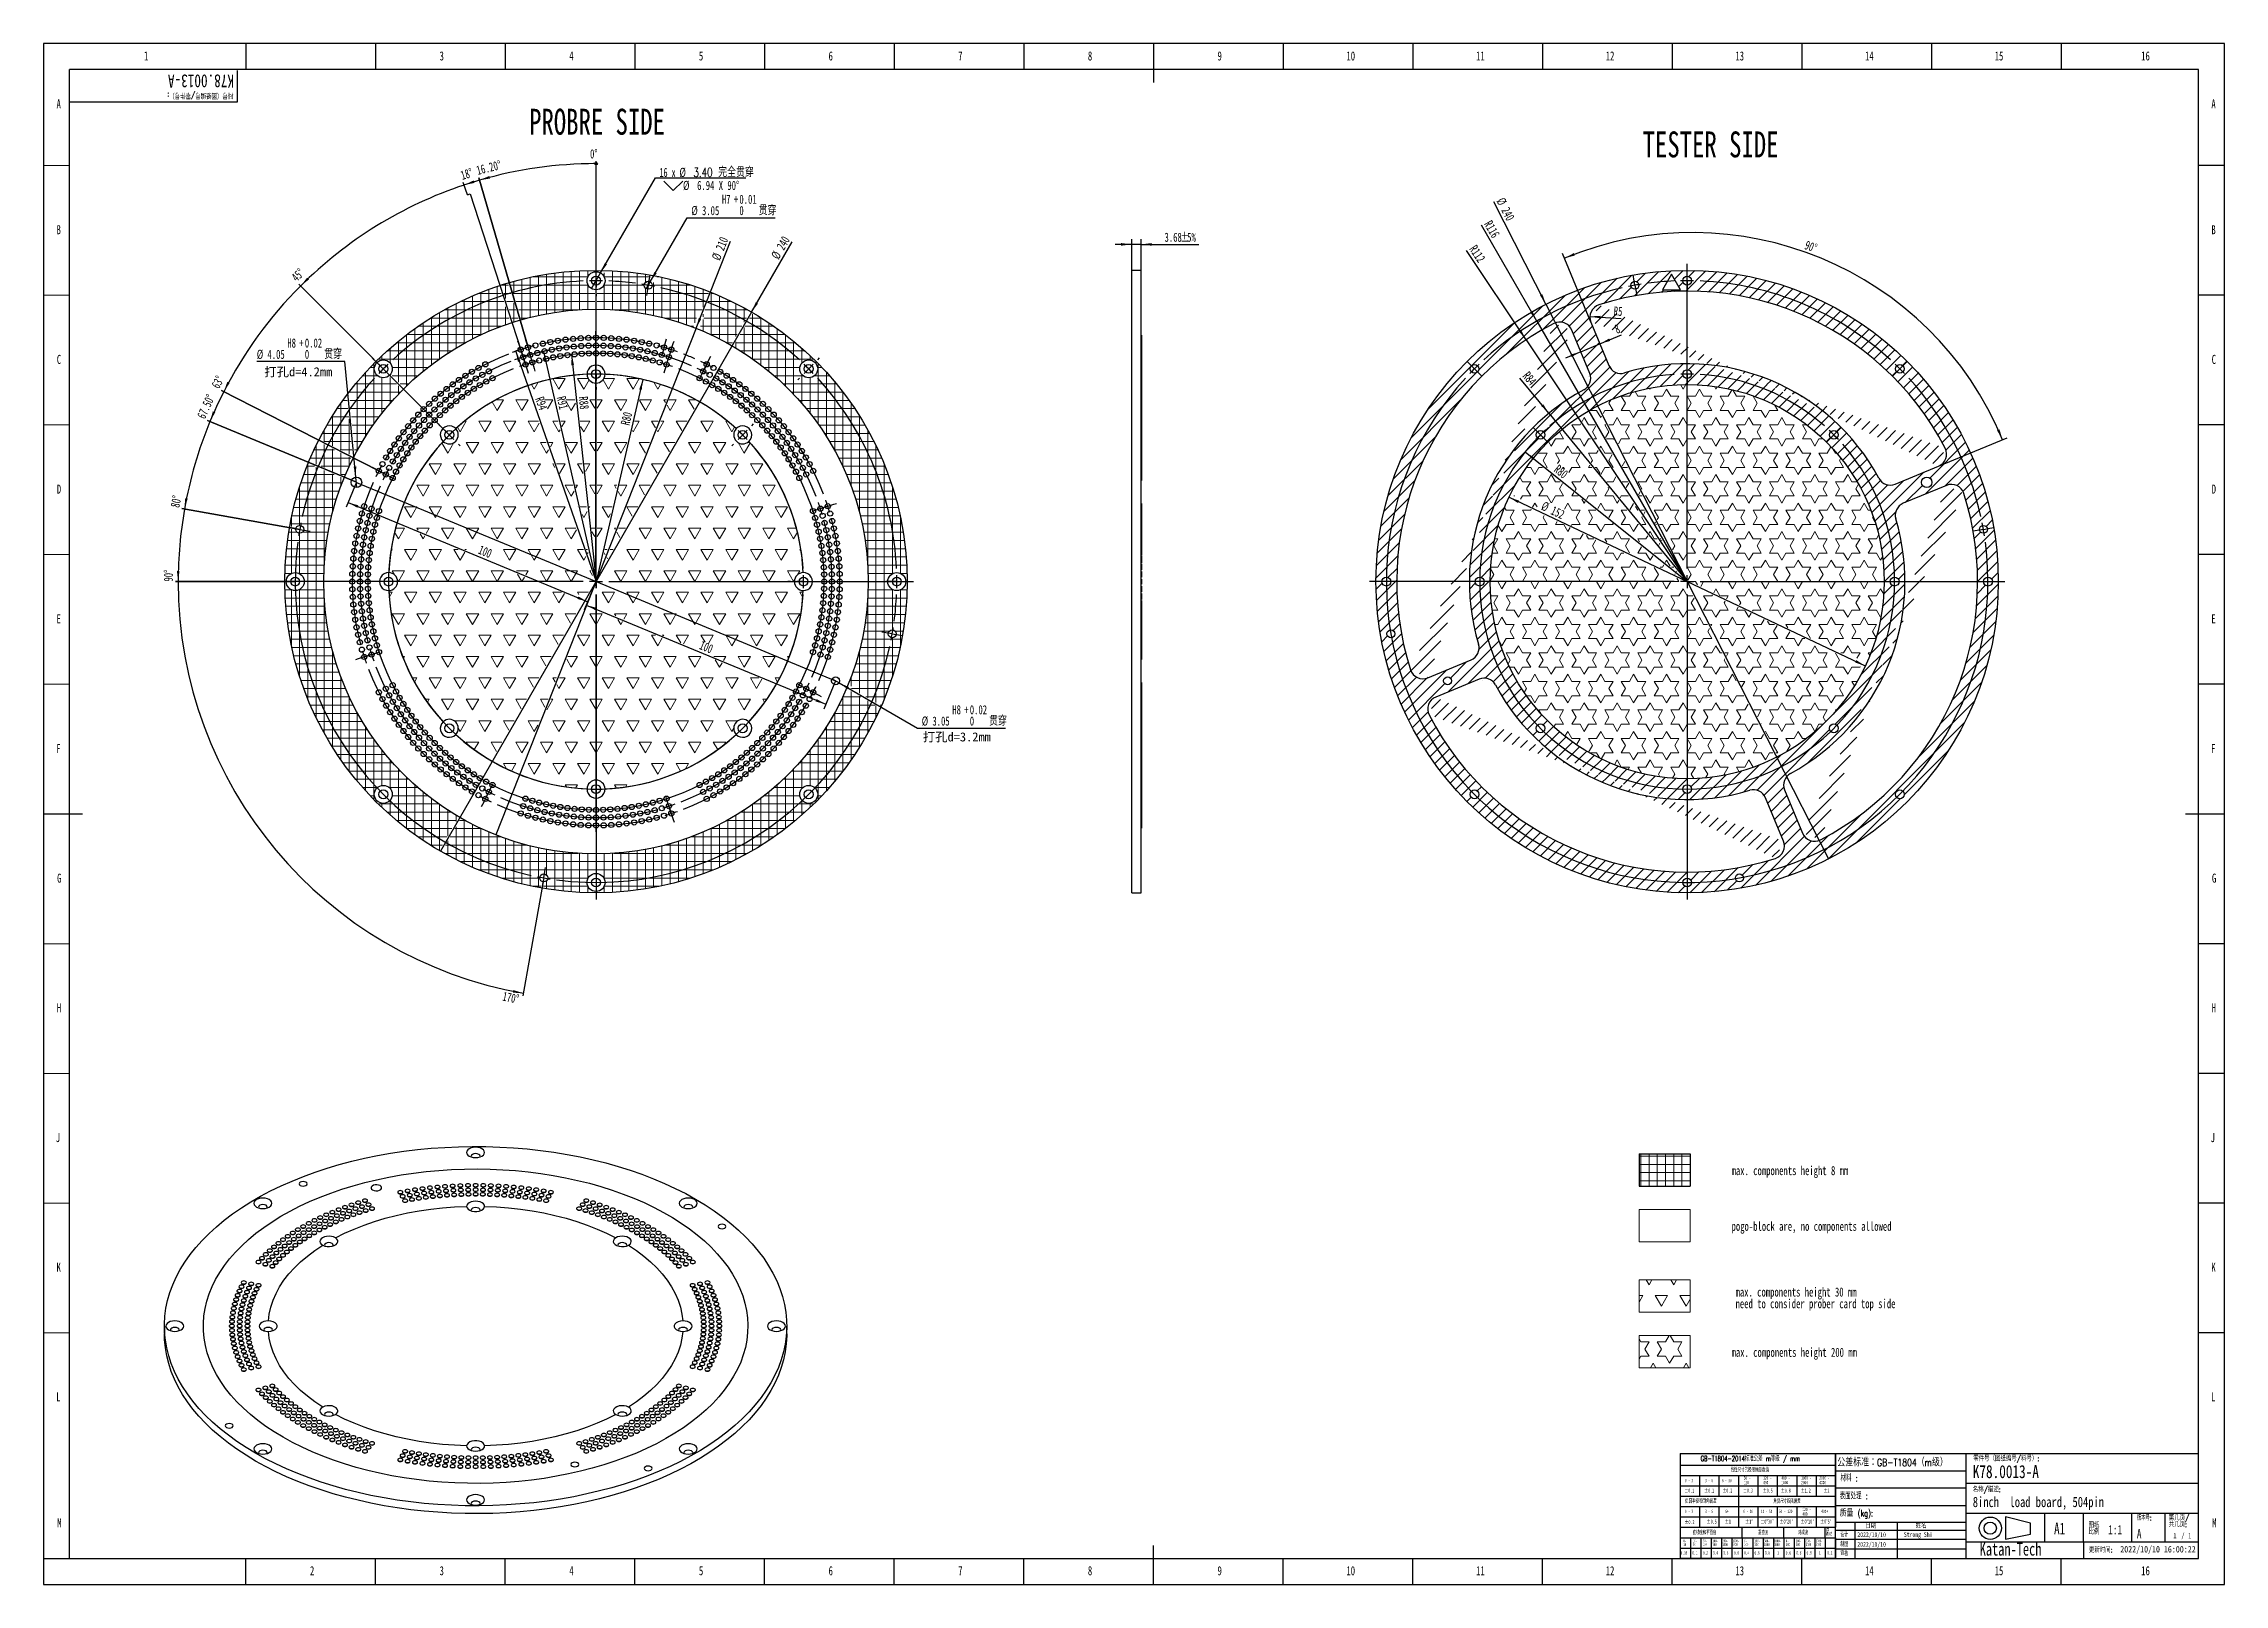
# Model space of a CAD drawing. Header units: millimetres. Extents: x 0 to 841, y 0 to 594.
import ezdxf

# ---------------------------------------------------------------- set-up
doc = ezdxf.new("R2010")
doc.units = ezdxf.units.MM
doc.layers.add('10', color=7, linetype='Continuous')
doc.layers.add('5', color=7, linetype='Continuous')
doc.styles.add('SLDTEXTSTYLE0', font='TXT', dxfattribs={"width": 0.7})
doc.styles.add('SLDTEXTSTYLE1', font='TXT', dxfattribs={"width": 0.75, "bigfont": 'bigfont'})
doc.styles.add('SLDTEXTSTYLE10', font='TXT', dxfattribs={"width": 0.65})
doc.styles.add('SLDTEXTSTYLE2', font='TXT', dxfattribs={"width": 0.75})
doc.styles.add('SLDTEXTSTYLE3', font='TXT', dxfattribs={"width": 0.6, "bigfont": 'bigfont'})
doc.styles.add('SLDTEXTSTYLE4', font='TXT', dxfattribs={"width": 0.605})
doc.styles.add('SLDTEXTSTYLE5', font='TXT', dxfattribs={"width": 0.605, "bigfont": 'bigfont'})
doc.styles.add('SLDTEXTSTYLE6', font='TXT', dxfattribs={"width": 0.563})
doc.styles.add('SLDTEXTSTYLE7', font='TXT', dxfattribs={"width": 0.57})
doc.styles.add('SLDTEXTSTYLE8', font='TXT', dxfattribs={"width": 0.575})
doc.styles.add('SLDTEXTSTYLE9', font='TXT', dxfattribs={"width": 0.7, "bigfont": 'bigfont'})
doc.dimstyles.new('SLDDIMSTYLE0', dxfattribs={"dimtxt": 3.5, "dimasz": 4.08, "dimexe": 0, "dimexo": 0.0625, "dimgap": 0.875, "dimtad": 2, "dimrnd": 1e-09, "dimzin": 12, "dimdsep": 46, "dimtxsty": 'SLDTEXTSTYLE0', "dimsah": 1, "dimcen": 0.09, "dimadec": 0, "dimazin": 3, "dimtfac": 1, "dimtofl": 0, "dimtmove": 0, "dimatfit": 3, "dimfxl": 1, "dimfrac": 2, "dimtolj": 1, "dimtzin": 12, "dimarcsym": 0})
doc.dimstyles.new('SLDDIMSTYLE1', dxfattribs={"dimtxt": 3.5, "dimasz": 4.08, "dimexe": 0, "dimexo": 0.0625, "dimgap": 0.875, "dimtad": 2, "dimrnd": 1e-09, "dimzin": 12, "dimdsep": 46, "dimtxsty": 'SLDTEXTSTYLE0', "dimblk1": 'NONE', "dimsah": 1, "dimcen": 0, "dimadec": 0, "dimazin": 3, "dimtfac": 1, "dimtmove": 0, "dimatfit": 3, "dimldrblk": 'NONE', "dimfxl": 1, "dimfrac": 2, "dimtolj": 1, "dimtzin": 12, "dimarcsym": 0})
doc.dimstyles.new('SLDDIMSTYLE2', dxfattribs={"dimtxt": 3.5, "dimasz": 4.08, "dimexe": 0, "dimexo": 0.0625, "dimgap": 0.875, "dimtad": 2, "dimrnd": 1e-09, "dimzin": 12, "dimdsep": 46, "dimtxsty": 'SLDTEXTSTYLE0', "dimsah": 1, "dimcen": 0, "dimadec": 0, "dimazin": 3, "dimtfac": 1, "dimtofl": 0, "dimtmove": 0, "dimatfit": 3, "dimfxl": 1, "dimfrac": 2, "dimtolj": 1, "dimtzin": 12, "dimarcsym": 0})
doc.dimstyles.new('SLDDIMSTYLE3', dxfattribs={"dimtxt": 3.5, "dimasz": 4.08, "dimexe": 0, "dimexo": 0.0625, "dimgap": 0.875, "dimtad": 0, "dimtih": 1, "dimtoh": 1, "dimrnd": 1e-09, "dimzin": 12, "dimdsep": 46, "dimtxsty": 'SLDTEXTSTYLE0', "dimblk1": 'NONE', "dimsah": 1, "dimcen": 0, "dimadec": 0, "dimazin": 3, "dimtol": 1, "dimtp": 0.018, "dimtfac": 1, "dimtmove": 0, "dimatfit": 3, "dimldrblk": 'NONE', "dimfxl": 1, "dimfrac": 2, "dimtolj": 1, "dimarcsym": 0})
doc.dimstyles.new('SLDDIMSTYLE4', dxfattribs={"dimtxt": 3.5, "dimasz": 4.08, "dimexe": 0, "dimexo": 0.0625, "dimgap": 0.875, "dimtad": 0, "dimtih": 1, "dimtoh": 1, "dimrnd": 1e-09, "dimzin": 4, "dimdsep": 46, "dimtxsty": 'SLDTEXTSTYLE0', "dimblk1": 'NONE', "dimsah": 1, "dimcen": 0, "dimadec": 0, "dimazin": 1, "dimtfac": 1, "dimtmove": 0, "dimatfit": 3, "dimldrblk": 'NONE', "dimfxl": 1, "dimfrac": 2, "dimtolj": 1, "dimtzin": 12, "dimarcsym": 0})
doc.dimstyles.new('SLDDIMSTYLE5', dxfattribs={"dimtxt": 3.5, "dimasz": 4.08, "dimexe": 0, "dimexo": 0.0625, "dimgap": 0.875, "dimtad": 0, "dimtih": 1, "dimtoh": 1, "dimrnd": 1e-09, "dimzin": 12, "dimdsep": 46, "dimtxsty": 'SLDTEXTSTYLE0', "dimblk1": 'NONE', "dimsah": 1, "dimcen": 0, "dimadec": 0, "dimazin": 3, "dimtol": 1, "dimtp": 0.012, "dimtfac": 1, "dimtmove": 0, "dimatfit": 3, "dimldrblk": 'NONE', "dimfxl": 1, "dimfrac": 2, "dimtolj": 1, "dimarcsym": 0})
doc.dimstyles.new('SLDDIMSTYLE6', dxfattribs={"dimtxt": 3.5, "dimasz": 4.08, "dimexe": 0, "dimexo": 0.0625, "dimgap": 0.875, "dimtad": 2, "dimrnd": 1e-09, "dimzin": 12, "dimdsep": 46, "dimtxsty": 'SLDTEXTSTYLE0', "dimsah": 1, "dimcen": 0.09, "dimadec": 0, "dimazin": 3, "dimtfac": 1, "dimtmove": 0, "dimatfit": 0, "dimfxl": 1, "dimfrac": 2, "dimtolj": 1, "dimtzin": 12, "dimarcsym": 0})
doc.dimstyles.new('SLDDIMSTYLE7', dxfattribs={"dimtxt": 3.5, "dimasz": 4.08, "dimexe": 0, "dimexo": 0.0625, "dimgap": 0.875, "dimtad": 2, "dimrnd": 1e-09, "dimzin": 12, "dimdsep": 46, "dimtxsty": 'SLDTEXTSTYLE0', "dimsah": 1, "dimcen": 0, "dimadec": 0, "dimazin": 3, "dimtfac": 1, "dimtmove": 0, "dimatfit": 3, "dimfxl": 1, "dimfrac": 2, "dimtolj": 1, "dimtzin": 12, "dimarcsym": 0})
doc.dimstyles.new('SLDDIMSTYLE8', dxfattribs={"dimtxt": 3.5, "dimasz": 4.08, "dimexe": 0, "dimexo": 0.0625, "dimgap": 0.875, "dimtad": 2, "dimdec": 4, "dimzin": 12, "dimdsep": 46, "dimtxsty": 'SLDTEXTSTYLE0', "dimsah": 1, "dimcen": 0.09, "dimazin": 3, "dimtfac": 1, "dimtofl": 0, "dimtmove": 0, "dimatfit": 3, "dimfxl": 1, "dimfrac": 2, "dimtolj": 1, "dimtzin": 12, "dimarcsym": 0})
doc.dimstyles.new('SLDDIMSTYLE9', dxfattribs={"dimtxt": 3.5, "dimasz": 4.08, "dimexe": 0, "dimexo": 0.0625, "dimgap": 0.875, "dimtad": 2, "dimrnd": 1e-09, "dimzin": 12, "dimdsep": 46, "dimtxsty": 'SLDTEXTSTYLE0', "dimsah": 1, "dimcen": 0, "dimadec": 0, "dimazin": 3, "dimtfac": 1, "dimtofl": 0, "dimtmove": 1, "dimatfit": 3, "dimfxl": 1, "dimfrac": 2, "dimtolj": 1, "dimtzin": 12, "dimarcsym": 0})

# ---------------------------------------------------------------- blocks, each defined once
blk = doc.blocks.new('SW_HATCH_0')
at = {"color": 0, "linetype": 'Continuous', "lineweight": 18}
for p, q in [((0, 0), (-19.69, 0)), ((-19.02, 0.84), (-19.02, -11.58)), ((-15.84, 0.84), (-15.84, -11.58)), ((-12.67, 0.84), (-12.67, -11.58)), ((-9.49, 0.84), (-9.49, -11.58)), ((-6.32, 0.84), (-6.32, -11.58)), ((-3.14, 0.84), (-3.14, -11.58)), ((0, -3.17), (-19.69, -3.17)), ((0, -6.35), (-19.69, -6.35)), ((0, -9.53), (-19.69, -9.53))]:
    blk.add_line(p, q, dxfattribs=at)
blk = doc.blocks.new('SW_HATCH_1')
at = {"color": 0, "linetype": 'Continuous', "lineweight": 18}
for p, q in [((3.85, 6.67), (2.77, 8.54)), ((3.85, 6.67), (4.93, 8.54)), ((13.38, 6.67), (12.3, 8.54)), ((13.38, 6.67), (14.46, 8.54)), ((0, 0), (1.47, 2.55)), ((0, 2.55), (1.47, 2.55)), ((8.61, -1.58), (6.23, 2.55)), ((6.23, 2.55), (11, 2.55)), ((8.61, -1.58), (11, 2.55)), ((18.14, -1.58), (15.76, 2.55)), ((15.76, 2.55), (19.69, 2.55)), ((18.14, -1.58), (19.69, 1.12))]:
    blk.add_line(p, q, dxfattribs=at)
blk = doc.blocks.new('SW_HATCH_2')
at = {"color": 0, "linetype": 'Continuous', "lineweight": 18}
for p, q in [((0, 0), (-0.68, 1.17)), ((0, 0), (3.17, 0)), ((6.35, 0), (9.53, 0)), ((7.94, -2.75), (6.35, 0)), ((9.53, 0), (10.91, 2.4)), ((12.7, 0), (11.31, 2.4)), ((12.7, 0), (15.88, 0)), ((-0.68, -6.67), (0, -5.5)), ((0, -5.5), (3.17, -5.5)), ((1.59, -2.75), (3.17, 0)), ((3.17, -5.5), (1.59, -2.75)), ((3.74, -10.02), (4.76, -8.25)), ((5.78, -10.02), (4.76, -8.25)), ((6.35, -5.5), (7.94, -2.75)), ((6.35, -5.5), (9.53, -5.5)), ((11.11, -8.25), (9.53, -5.5)), ((11.11, -8.25), (12.7, -5.5)), ((12.7, -5.5), (15.88, -5.5)), ((14.29, -2.75), (15.88, 0)), ((15.88, -5.5), (14.29, -2.75)), ((16.44, -10.02), (17.46, -8.25)), ((18.48, -10.02), (17.46, -8.25))]:
    blk.add_line(p, q, dxfattribs=at)
blk = doc.blocks.new('SW_NOTE_0')
at = {"layer": '10', "color": 0, "char_height": 3.5, "attachment_point": 1, "style": 'SLDTEXTSTYLE0'}
for s, insert in [('max. components height 30 mm', (0, 4.51)), ('need to consider prober card top side', (0, 0.01))]:
    blk.add_mtext(s, dxfattribs=dict(at, insert=insert))
blk = doc.blocks.new('SW_NOTE_0_1')
at = {"layer": '10', "color": 0, "char_height": 2, "attachment_point": 1, "style": 'SLDTEXTSTYLE1'}
for s, insert in [('第几页/', (0, 2.58)), ('共几页:', (0, 0.02))]:
    blk.add_mtext(s, dxfattribs=dict(at, insert=insert))
blk = doc.blocks.new('SW_NOTE_0_2')
at = {"layer": '10', "color": 0, "char_height": 2, "attachment_point": 1, "style": 'SLDTEXTSTYLE1'}
for s, insert in [('比例', (0, 0.02)), ('图纸', (0, 2.58))]:
    blk.add_mtext(s, dxfattribs=dict(at, insert=insert))
blk = doc.blocks.new('SW_NOTE_0_3')
at = {"layer": '10', "color": 0, "char_height": 1.323, "attachment_point": 1, "style": 'SLDTEXTSTYLE4'}
for s, insert in [('30 -', (0, 1.71)), ('120', (0, -0.06))]:
    blk.add_mtext(s, dxfattribs=dict(at, insert=insert))
blk = doc.blocks.new('SW_NOTE_0_4')
at = {"layer": '10', "color": 0, "char_height": 1.323, "attachment_point": 1, "style": 'SLDTEXTSTYLE4'}
for s, insert in [('120 -', (0, 1.71)), ('400', (0, -0.06))]:
    blk.add_mtext(s, dxfattribs=dict(at, insert=insert))
blk = doc.blocks.new('SW_NOTE_0_5')
at = {"layer": '10', "color": 0, "char_height": 1.323, "attachment_point": 1, "style": 'SLDTEXTSTYLE4'}
for s, insert in [('400 -', (0, 1.71)), ('1000', (0, -0.06))]:
    blk.add_mtext(s, dxfattribs=dict(at, insert=insert))
blk = doc.blocks.new('SW_NOTE_0_6')
at = {"layer": '10', "color": 0, "char_height": 1.323, "attachment_point": 1, "style": 'SLDTEXTSTYLE4'}
for s, insert in [('1000 -', (0, 1.71)), ('2000', (0, -0.06))]:
    blk.add_mtext(s, dxfattribs=dict(at, insert=insert))
blk = doc.blocks.new('SW_NOTE_0_7')
at = {"layer": '10', "color": 0, "char_height": 1.323, "attachment_point": 1, "style": 'SLDTEXTSTYLE4'}
for s, insert in [('2000 -', (0, 1.71)), ('4000', (0, -0.06))]:
    blk.add_mtext(s, dxfattribs=dict(at, insert=insert))
blk = doc.blocks.new('SW_NOTE_0_8')
at = {"layer": '10', "color": 0, "char_height": 1.323, "attachment_point": 1, "style": 'SLDTEXTSTYLE4'}
for s, insert in [('120 -', (0, 1.71)), ('400', (0, -0.06))]:
    blk.add_mtext(s, dxfattribs=dict(at, insert=insert))
blk = doc.blocks.new('SW_NOTE_0_9')
at = {"layer": '10', "color": 0, "attachment_point": 1, "style": 'SLDTEXTSTYLE5'}
for s, insert, char_height in [('跳动', (0, -0.06), 1.323), ('圆', (0, 1.71), 1.32)]:
    blk.add_mtext(s, dxfattribs=dict(at, insert=insert, char_height=char_height))
blk = doc.blocks.new('SW_NOTE_0_10')
at = {"layer": '10', "color": 0, "char_height": 1.058, "attachment_point": 1, "style": 'SLDTEXTSTYLE4'}
for s, insert in [('0-', (0, 1.36)), ('10', (0, -0.05))]:
    blk.add_mtext(s, dxfattribs=dict(at, insert=insert))
blk = doc.blocks.new('SW_NOTE_0_11')
at = {"layer": '10', "color": 0, "char_height": 1.058, "attachment_point": 1, "style": 'SLDTEXTSTYLE4'}
for s, insert in [('10-', (0, 1.36)), ('30', (0, -0.05))]:
    blk.add_mtext(s, dxfattribs=dict(at, insert=insert))
blk = doc.blocks.new('SW_NOTE_0_12')
at = {"layer": '10', "color": 0, "char_height": 1.058, "attachment_point": 1, "style": 'SLDTEXTSTYLE4'}
for s, insert in [('30-', (0, 1.36)), ('100', (0, -0.05))]:
    blk.add_mtext(s, dxfattribs=dict(at, insert=insert))
blk = doc.blocks.new('SW_NOTE_0_13')
at = {"layer": '10', "color": 0, "char_height": 1.058, "attachment_point": 1, "style": 'SLDTEXTSTYLE4'}
for s, insert in [('100-', (0, 1.36)), ('300', (0, -0.05))]:
    blk.add_mtext(s, dxfattribs=dict(at, insert=insert))
blk = doc.blocks.new('SW_NOTE_0_14')
at = {"layer": '10', "color": 0, "char_height": 1.058, "attachment_point": 1, "style": 'SLDTEXTSTYLE4'}
for s, insert in [('300-', (0, 1.36)), ('1000', (0, -0.05))]:
    blk.add_mtext(s, dxfattribs=dict(at, insert=insert))
blk = doc.blocks.new('SW_NOTE_0_15')
at = {"layer": '10', "color": 0, "char_height": 1.058, "attachment_point": 1, "style": 'SLDTEXTSTYLE4'}
for s, insert in [('1000-', (0, 1.36)), ('3000', (0, -0.05))]:
    blk.add_mtext(s, dxfattribs=dict(at, insert=insert))
blk = doc.blocks.new('SW_NOTE_0_16')
at = {"layer": '10', "color": 0, "char_height": 1.058, "attachment_point": 1, "style": 'SLDTEXTSTYLE4'}
for s, insert in [('0-', (0, 1.36)), ('100', (0, -0.05))]:
    blk.add_mtext(s, dxfattribs=dict(at, insert=insert))
blk = doc.blocks.new('SW_NOTE_0_17')
at = {"layer": '10', "color": 0, "char_height": 1.058, "attachment_point": 1, "style": 'SLDTEXTSTYLE4'}
for s, insert in [('100-', (0, 1.36)), ('300', (0, -0.05))]:
    blk.add_mtext(s, dxfattribs=dict(at, insert=insert))
blk = doc.blocks.new('SW_NOTE_0_18')
at = {"layer": '10', "color": 0, "char_height": 1.058, "attachment_point": 1, "style": 'SLDTEXTSTYLE4'}
for s, insert in [('300-', (0, 1.36)), ('1000', (0, -0.05))]:
    blk.add_mtext(s, dxfattribs=dict(at, insert=insert))
blk = doc.blocks.new('SW_NOTE_0_19')
at = {"layer": '10', "color": 0, "char_height": 1.058, "attachment_point": 1, "style": 'SLDTEXTSTYLE4'}
for s, insert in [('1000-', (0, 1.36)), ('3000', (0, -0.05))]:
    blk.add_mtext(s, dxfattribs=dict(at, insert=insert))
blk = doc.blocks.new('SW_NOTE_0_20')
at = {"layer": '10', "color": 0, "char_height": 1.058, "attachment_point": 1, "style": 'SLDTEXTSTYLE4'}
for s, insert in [('0-', (0, 1.36)), ('100', (0, -0.05))]:
    blk.add_mtext(s, dxfattribs=dict(at, insert=insert))
blk = doc.blocks.new('SW_NOTE_0_21')
at = {"layer": '10', "color": 0, "char_height": 1.058, "attachment_point": 1, "style": 'SLDTEXTSTYLE4'}
for s, insert in [('300-', (0, 1.36)), ('1000', (0, -0.05))]:
    blk.add_mtext(s, dxfattribs=dict(at, insert=insert))
blk = doc.blocks.new('SW_NOTE_0_22')
at = {"layer": '10', "color": 0, "char_height": 1.058, "attachment_point": 1, "style": 'SLDTEXTSTYLE4'}
for s, insert in [('100-', (0, 1.36)), ('300', (0, -0.05))]:
    blk.add_mtext(s, dxfattribs=dict(at, insert=insert))
blk = doc.blocks.new('SW_NOTE_0_23')
at = {"layer": '10', "color": 0, "char_height": 1.058, "attachment_point": 1, "style": 'SLDTEXTSTYLE4'}
for s, insert in [('1000-', (0, 1.36)), ('3000', (0, -0.05))]:
    blk.add_mtext(s, dxfattribs=dict(at, insert=insert))
blk = doc.blocks.new('SW_HATCH_3')
at = {"color": 0, "linetype": 'Continuous', "lineweight": 18}
for p, q in [((33.34, 24.75), (32.3, 26.55)), ((33.34, 24.75), (34.83, 27.33)), ((42.86, 24.75), (40.54, 28.76)), ((41.06, 28.87), (45.24, 28.87)), ((42.86, 24.75), (45.24, 28.87)), ((52.39, 24.75), (50.01, 28.87)), ((50.01, 28.87), (54.09, 28.87)), ((52.39, 24.75), (54.45, 28.32)), ((61.91, 24.75), (59.85, 28.32)), ((60.21, 28.87), (64.29, 28.87)), ((61.91, 24.75), (64.29, 28.87)), ((71.44, 24.75), (69.06, 28.87)), ((69.06, 28.87), (73.24, 28.87)), ((71.44, 24.75), (73.76, 28.76)), ((80.96, 24.75), (79.47, 27.33)), ((80.96, 24.75), (82, 26.55)), ((19.05, 16.5), (17.15, 19.79)), ((18.63, 20.62), (21.43, 20.62)), ((19.05, 16.5), (21.43, 20.62)), ((28.57, 16.5), (26.19, 20.62)), ((26.19, 20.62), (30.96, 20.62)), ((28.57, 16.5), (30.96, 20.62)), ((37.27, 20.62), (40.48, 20.62)), ((38.48, 17.15), (40.48, 20.62)), ((45.58, 20.62), (49.1, 20.62)), ((47.62, 16.5), (45.79, 19.67)), ((47.62, 16.5), (49.24, 19.3)), ((56.65, 17.36), (54.77, 20.62)), ((54.77, 20.62), (56.65, 20.62)), ((57.65, 17.36), (59.53, 20.62)), ((57.65, 20.62), (59.53, 20.62)), ((66.67, 16.5), (64.29, 20.62)), ((64.29, 20.62), (69.06, 20.62)), ((66.67, 16.5), (69.06, 20.62)), ((76.2, 16.5), (73.88, 20.51)), ((73.91, 20.62), (78.58, 20.62)), ((76.2, 16.5), (78.58, 20.62)), ((83.34, 20.62), (84.33, 20.62)), ((83.93, 19.61), (83.34, 20.62)), ((85.72, 16.5), (84.57, 18.5)), ((85.41, 20.62), (88.11, 20.62)), ((85.72, 16.5), (88.11, 20.62)), ((94.96, 17), (92.87, 20.62)), ((92.87, 20.62), (95.67, 20.62)), ((4.76, 8.25), (3.72, 10.05)), ((4.76, 8.25), (7.14, 12.37)), ((6.43, 12.37), (7.14, 12.37)), ((14.29, 8.25), (11.91, 12.37)), ((11.91, 12.37), (16.67, 12.37)), ((14.29, 8.25), (16.67, 12.37)), ((23.81, 8.25), (21.43, 12.37)), ((21.43, 12.37), (26.19, 12.37)), ((23.81, 8.25), (26.19, 12.37)), ((33.34, 8.25), (30.96, 12.37)), ((30.96, 12.37), (35.03, 12.37)), ((33.34, 8.25), (35.29, 11.63)), ((42.86, 8.25), (40.48, 12.37)), ((40.48, 12.37), (42.51, 12.37)), ((42.86, 8.25), (43.28, 8.98)), ((43.53, 12.37), (45.24, 12.37)), ((44.02, 10.25), (45.24, 12.37)), ((50.99, 12.37), (54.77, 12.37)), ((52.39, 8.25), (51.22, 10.27)), ((52.39, 8.25), (54.77, 12.37)), ((61.91, 8.25), (59.53, 12.37)), ((59.53, 12.37), (64.29, 12.37)), ((61.91, 8.25), (64.29, 12.37)), ((71.44, 8.25), (71.16, 8.74)), ((71.44, 8.25), (73.82, 12.37)), ((72, 12.37), (73.82, 12.37)), ((78.58, 12.37), (81.07, 12.37)), ((80.06, 9.81), (78.58, 12.37)), ((80.96, 8.25), (80.7, 8.71)), ((80.96, 8.25), (83.34, 12.37)), ((82.15, 12.37), (83.34, 12.37)), ((90.2, 8.75), (88.11, 12.37)), ((88.11, 12.37), (92.29, 12.37)), ((100.01, 8.25), (97.63, 12.37)), ((97.63, 12.37), (102.39, 12.37)), ((100.01, 8.25), (102.39, 12.37)), ((109.54, 8.25), (107.16, 12.37)), ((107.16, 12.37), (107.87, 12.37)), ((109.54, 8.25), (110.58, 10.05)), ((0, 0), (-2.32, 4.02)), ((-2.22, 4.12), (-1.24, 4.12)), ((0, 0), (2.37, 4.1)), ((9.52, 0), (7.14, 4.12)), ((7.14, 4.12), (11.91, 4.12)), ((9.52, 0), (11.91, 4.12)), ((19.05, 0), (16.67, 4.12)), ((16.67, 4.12), (21.43, 4.12)), ((19.05, 0), (21.43, 4.12)), ((28.57, 0), (26.19, 4.12)), ((26.19, 4.12), (30.96, 4.12)), ((28.57, 0), (30.96, 4.12)), ((38.1, 0), (35.72, 4.12)), ((35.72, 4.12), (37.91, 4.12)), ((38.1, 0), (38.88, 1.35)), ((38.97, 4.12), (40.48, 4.12)), ((39.54, 2.49), (40.48, 4.12)), ((45.42, 4.12), (50.01, 4.12)), ((47.62, 0), (45.53, 3.63)), ((47.62, 0), (50.01, 4.12)), ((56.65, 0.87), (54.77, 4.12)), ((54.77, 4.12), (56.65, 4.12)), ((57.65, 0.87), (59.53, 4.12)), ((57.65, 4.12), (59.53, 4.12)), ((66.67, 0), (64.29, 4.12)), ((64.29, 4.12), (69.06, 4.12)), ((66.67, 0), (69.06, 4.12)), ((76.19, 0.02), (73.82, 4.12)), ((73.82, 4.12), (77.81, 4.12)), ((85.44, 0.5), (83.34, 4.12)), ((83.34, 4.12), (87.53, 4.12)), ((95.25, 0), (92.87, 4.12)), ((92.87, 4.12), (97.63, 4.12)), ((95.25, 0), (97.63, 4.12)), ((104.77, 0), (102.39, 4.12)), ((102.39, 4.12), (107.16, 4.12)), ((104.77, 0), (107.16, 4.12)), ((114.3, 0), (111.93, 4.1)), ((114.3, 0), (116.62, 4.02)), ((115.54, 4.12), (116.52, 4.12)), ((-4.76, -8.25), (-7.14, -4.12)), ((-7.14, -4.12), (-2.38, -4.12)), ((-4.76, -8.25), (-2.38, -4.12)), ((4.76, -8.25), (2.38, -4.12)), ((2.38, -4.12), (7.14, -4.12)), ((4.76, -8.25), (7.14, -4.12)), ((14.29, -8.25), (11.91, -4.12)), ((11.91, -4.12), (16.67, -4.12)), ((14.29, -8.25), (16.67, -4.12)), ((23.81, -8.25), (21.43, -4.12)), ((21.43, -4.12), (26.19, -4.12)), ((23.81, -8.25), (26.19, -4.12)), ((33.34, -8.25), (30.96, -4.12)), ((30.96, -4.12), (35.72, -4.12)), ((33.34, -8.25), (35.72, -4.12)), ((41.26, -5.47), (40.48, -4.12)), ((40.48, -4.12), (40.79, -4.12)), ((41.85, -4.12), (45.24, -4.12)), ((43.13, -7.79), (45.24, -4.12)), ((52.16, -7.86), (50.01, -4.12)), ((50.01, -4.12), (51.76, -4.12)), ((52.77, -4.12), (54.77, -4.12)), ((53.08, -7.04), (54.77, -4.12)), ((61.91, -8.25), (59.53, -4.12)), ((59.53, -4.12), (64.29, -4.12)), ((61.91, -8.25), (64.29, -4.12)), ((71.44, -8.25), (69.06, -4.12)), ((69.06, -4.12), (73.82, -4.12)), ((71.44, -8.25), (73.82, -4.12)), ((80.67, -7.75), (78.58, -4.12)), ((78.58, -4.12), (82.77, -4.12)), ((90.49, -8.25), (88.11, -4.12)), ((88.11, -4.12), (92.87, -4.12)), ((90.49, -8.25), (92.87, -4.12)), ((100.01, -8.25), (97.63, -4.12)), ((97.63, -4.12), (102.39, -4.12)), ((100.01, -8.25), (102.39, -4.12)), ((109.54, -8.25), (107.16, -4.12)), ((107.16, -4.12), (111.92, -4.12)), ((109.54, -8.25), (111.92, -4.12)), ((119.06, -8.25), (116.68, -4.12)), ((116.68, -4.12), (121.44, -4.12)), ((119.06, -8.25), (121.44, -4.12)), ((-9.53, -16.5), (-11.91, -12.37)), ((-11.91, -12.37), (-7.14, -12.37)), ((-9.53, -16.5), (-7.14, -12.37)), ((0, -16.5), (-2.38, -12.37)), ((-2.38, -12.37), (2.38, -12.37)), ((0, -16.5), (2.38, -12.37)), ((9.52, -16.5), (7.14, -12.37)), ((7.14, -12.37), (11.91, -12.37)), ((9.52, -16.5), (11.91, -12.37)), ((19.05, -16.5), (16.67, -12.37)), ((16.67, -12.37), (21.43, -12.37)), ((19.05, -16.5), (21.43, -12.37)), ((28.57, -16.5), (26.19, -12.37)), ((26.19, -12.37), (30.96, -12.37)), ((28.57, -16.5), (30.96, -12.37)), ((38.1, -16.5), (35.72, -12.37)), ((35.72, -12.37), (40.48, -12.37)), ((38.1, -16.5), (40.48, -12.37)), ((47.62, -16.5), (45.24, -12.37)), ((45.24, -12.37), (48.16, -12.37)), ((47.62, -16.5), (48.68, -14.67)), ((49.18, -12.37), (50.01, -12.37)), ((49.42, -13.39), (50.01, -12.37)), ((56.65, -15.63), (54.77, -12.37)), ((54.77, -12.37), (56.65, -12.37)), ((57.65, -15.63), (59.53, -12.37)), ((57.65, -12.37), (59.53, -12.37)), ((64.29, -12.37), (65.24, -12.37)), ((64.97, -13.54), (64.29, -12.37)), ((66.67, -16.5), (65.7, -14.81)), ((66.26, -12.37), (69.06, -12.37)), ((66.67, -16.5), (69.06, -12.37)), ((75.91, -16), (73.82, -12.37)), ((73.82, -12.37), (78, -12.37)), ((85.72, -16.5), (83.34, -12.37)), ((83.34, -12.37), (88.11, -12.37)), ((85.72, -16.5), (88.11, -12.37)), ((95.25, -16.5), (92.87, -12.37)), ((92.87, -12.37), (97.63, -12.37)), ((95.25, -16.5), (97.63, -12.37)), ((104.77, -16.5), (102.39, -12.37)), ((102.39, -12.37), (107.16, -12.37)), ((104.77, -16.5), (107.16, -12.37)), ((114.3, -16.5), (111.92, -12.37)), ((111.92, -12.37), (116.68, -12.37)), ((114.3, -16.5), (116.68, -12.37)), ((123.82, -16.5), (121.44, -12.37)), ((121.44, -12.37), (126.21, -12.37)), ((123.82, -16.5), (126.21, -12.37)), ((-14.29, -24.75), (-16.67, -20.62)), ((-16.67, -20.62), (-11.91, -20.62)), ((-14.29, -24.75), (-11.91, -20.62)), ((-4.76, -24.75), (-7.14, -20.62)), ((-7.14, -20.62), (-2.38, -20.62)), ((-4.76, -24.75), (-2.38, -20.62)), ((4.76, -24.75), (2.38, -20.62)), ((2.38, -20.62), (7.14, -20.62)), ((4.76, -24.75), (7.14, -20.62)), ((14.29, -24.75), (11.91, -20.62)), ((11.91, -20.62), (16.67, -20.62)), ((14.29, -24.75), (16.67, -20.62)), ((23.81, -24.75), (21.43, -20.62)), ((21.43, -20.62), (26.19, -20.62)), ((23.81, -24.75), (26.19, -20.62)), ((33.34, -24.75), (30.96, -20.62)), ((30.96, -20.62), (35.72, -20.62)), ((33.34, -24.75), (35.72, -20.62)), ((42.86, -24.75), (40.48, -20.62)), ((40.48, -20.62), (45.24, -20.62)), ((42.86, -24.75), (45.24, -20.62)), ((50.01, -20.62), (50.04, -20.62)), ((50.07, -20.73), (50.01, -20.62)), ((51.07, -20.62), (53.54, -20.62)), ((52.39, -24.75), (51.76, -23.67)), ((52.39, -24.75), (53.73, -22.42)), ((54.54, -20.62), (54.77, -20.62)), ((54.58, -20.95), (54.77, -20.62)), ((61.91, -24.75), (59.53, -20.62)), ((59.53, -20.62), (63.33, -20.62)), ((61.91, -24.75), (62.68, -23.42)), ((71.15, -24.25), (69.08, -20.67)), ((69.1, -20.62), (73.24, -20.62)), ((80.96, -24.75), (78.58, -20.62)), ((78.58, -20.62), (83.34, -20.62)), ((80.96, -24.75), (83.34, -20.62)), ((90.49, -24.75), (88.11, -20.62)), ((88.11, -20.62), (92.87, -20.62)), ((90.49, -24.75), (92.87, -20.62)), ((100.01, -24.75), (97.63, -20.62)), ((97.63, -20.62), (102.39, -20.62)), ((100.01, -24.75), (102.39, -20.62)), ((109.54, -24.75), (107.16, -20.62)), ((107.16, -20.62), (111.92, -20.62)), ((109.54, -24.75), (111.92, -20.62)), ((119.06, -24.75), (116.68, -20.62)), ((116.68, -20.62), (121.44, -20.62)), ((119.06, -24.75), (121.44, -20.62)), ((128.59, -24.75), (126.21, -20.62)), ((126.21, -20.62), (130.97, -20.62)), ((128.59, -24.75), (130.97, -20.62)), ((-19.05, -33), (-20.54, -30.41)), ((-20.15, -28.87), (-16.67, -28.87)), ((-19.05, -33), (-16.67, -28.87)), ((-11.91, -28.87), (-7.14, -28.87)), ((-11.46, -29.64), (-11.91, -28.87)), ((-9.53, -33), (-10.64, -31.06)), ((-9.53, -33), (-8.84, -31.81)), ((-8.34, -30.93), (-7.14, -28.87)), ((0, -33), (-2.38, -28.87)), ((-2.38, -28.87), (2.38, -28.87)), ((0, -33), (2.38, -28.87)), ((9.52, -33), (7.14, -28.87)), ((7.14, -28.87), (11.91, -28.87)), ((9.52, -33), (11.91, -28.87)), ((19.05, -33), (16.67, -28.87)), ((16.67, -28.87), (21.43, -28.87)), ((19.05, -33), (21.43, -28.87)), ((28.57, -33), (26.19, -28.87)), ((26.19, -28.87), (30.96, -28.87)), ((28.57, -33), (30.96, -28.87)), ((38.1, -33), (35.72, -28.87)), ((35.72, -28.87), (40.48, -28.87)), ((38.1, -33), (40.48, -28.87)), ((47.62, -33), (45.24, -28.87)), ((45.24, -28.87), (49.42, -28.87)), ((47.62, -33), (49.64, -29.5)), ((55.43, -28.87), (56.65, -28.87)), ((56.65, -32.13), (55.58, -30.28)), ((57.65, -32.13), (59.53, -28.87)), ((57.65, -28.87), (59.53, -28.87)), ((64.29, -28.87), (64.76, -28.87)), ((64.57, -29.36), (64.29, -28.87)), ((66.39, -32.5), (65.21, -30.46)), ((65.84, -28.87), (68.48, -28.87)), ((76.2, -33), (73.82, -28.87)), ((73.82, -28.87), (78.58, -28.87)), ((76.2, -33), (78.58, -28.87)), ((85.72, -33), (83.34, -28.87)), ((83.34, -28.87), (88.11, -28.87)), ((85.72, -33), (88.11, -28.87)), ((95.25, -33), (92.87, -28.87)), ((92.87, -28.87), (97.63, -28.87)), ((95.25, -33), (97.63, -28.87)), ((104.77, -33), (102.39, -28.87)), ((102.39, -28.87), (107.16, -28.87)), ((104.77, -33), (107.16, -28.87)), ((114.3, -33), (111.92, -28.87)), ((111.92, -28.87), (116.68, -28.87)), ((114.3, -33), (116.68, -28.87)), ((123.82, -33), (121.44, -28.87)), ((121.44, -28.87), (126.21, -28.87)), ((123.82, -33), (126.21, -28.87)), ((133.35, -33), (130.97, -28.87)), ((130.97, -28.87), (134.45, -28.87)), ((133.35, -33), (134.84, -30.41)), ((-22.05, -38.19), (-21.43, -37.12)), ((-21.89, -37.12), (-21.43, -37.12)), ((-14.29, -41.24), (-16.67, -37.12)), ((-16.67, -37.12), (-11.91, -37.12)), ((-14.29, -41.24), (-11.91, -37.12)), ((-4.76, -41.24), (-7.14, -37.12)), ((-7.14, -37.12), (-2.38, -37.12)), ((-4.76, -41.24), (-2.38, -37.12)), ((4.76, -41.24), (2.38, -37.12)), ((2.38, -37.12), (3.98, -37.12)), ((4.76, -41.24), (6.53, -38.18)), ((6.6, -37.12), (7.14, -37.12)), ((7.04, -37.3), (7.14, -37.12)), ((16.61, -37.12), (16.67, -37.12)), ((16.66, -37.14), (16.67, -37.12)), ((23.81, -41.24), (21.43, -37.12)), ((21.43, -37.12), (26.19, -37.12)), ((23.81, -41.24), (26.19, -37.12)), ((33.34, -41.24), (30.96, -37.12)), ((30.96, -37.12), (35.72, -37.12)), ((33.34, -41.24), (35.72, -37.12)), ((42.86, -41.24), (40.48, -37.12)), ((40.48, -37.12), (45.24, -37.12)), ((42.86, -41.24), (45.24, -37.12)), ((52.39, -41.24), (50.01, -37.12)), ((50.01, -37.12), (52.3, -37.12)), ((52.39, -41.24), (53.23, -39.78)), ((53.36, -37.12), (53.81, -37.12)), ((53.89, -38.64), (54.08, -38.31)), ((60.7, -39.15), (60.24, -38.35)), ((60.53, -37.12), (61.5, -37.12)), ((61.62, -40.74), (61.34, -40.25)), ((62.58, -37.12), (63.72, -37.12)), ((71.44, -41.24), (69.06, -37.12)), ((69.06, -37.12), (73.82, -37.12)), ((71.44, -41.24), (73.82, -37.12)), ((80.96, -41.24), (78.58, -37.12)), ((78.58, -37.12), (83.34, -37.12)), ((80.96, -41.24), (83.34, -37.12)), ((90.49, -41.24), (88.11, -37.12)), ((88.11, -37.12), (92.87, -37.12)), ((90.49, -41.24), (92.87, -37.12)), ((100.01, -41.24), (97.63, -37.12)), ((97.63, -37.12), (102.39, -37.12)), ((100.01, -41.24), (102.39, -37.12)), ((109.54, -41.24), (107.16, -37.12)), ((107.16, -37.12), (111.92, -37.12)), ((109.54, -41.24), (111.92, -37.12)), ((119.06, -41.24), (116.68, -37.12)), ((116.68, -37.12), (121.44, -37.12)), ((119.06, -41.24), (121.44, -37.12)), ((128.59, -41.24), (126.21, -37.12)), ((126.21, -37.12), (130.97, -37.12)), ((128.59, -41.24), (130.97, -37.12)), ((136.35, -38.19), (135.73, -37.12)), ((135.73, -37.12), (136.19, -37.12)), ((-20.55, -46.89), (-21.43, -45.37)), ((-21.43, -45.37), (-16.67, -45.37)), ((-19.05, -49.49), (-19.45, -48.8)), ((-19.05, -49.49), (-16.67, -45.37)), ((-9.53, -49.49), (-11.91, -45.37)), ((-11.91, -45.37), (-7.14, -45.37)), ((-9.53, -49.49), (-7.14, -45.37)), ((0, -49.49), (-2.38, -45.37)), ((-2.38, -45.37), (2.38, -45.37)), ((0, -49.49), (2.38, -45.37)), ((9.52, -49.49), (7.14, -45.37)), ((7.14, -45.37), (11.91, -45.37)), ((9.52, -49.49), (11.91, -45.37)), ((19.05, -49.49), (16.67, -45.37)), ((16.67, -45.37), (21.43, -45.37)), ((19.05, -49.49), (21.43, -45.37)), ((26.51, -45.37), (30.96, -45.37)), ((28.57, -49.49), (26.91, -46.62)), ((28.57, -49.49), (29.59, -47.73)), ((30.1, -46.85), (30.96, -45.37)), ((38.1, -49.49), (35.72, -45.37)), ((35.72, -45.37), (40.48, -45.37)), ((38.1, -49.49), (40.48, -45.37)), ((47.62, -49.49), (45.24, -45.37)), ((45.24, -45.37), (50.01, -45.37)), ((47.62, -49.49), (50.01, -45.37)), ((54.77, -45.37), (55.18, -45.37)), ((55.81, -47.17), (54.77, -45.37)), ((66.67, -49.49), (64.29, -45.37)), ((64.29, -45.37), (69.06, -45.37)), ((66.67, -49.49), (69.06, -45.37)), ((76.2, -49.49), (73.82, -45.37)), ((73.82, -45.37), (78.58, -45.37)), ((76.2, -49.49), (78.58, -45.37)), ((85.72, -49.49), (83.34, -45.37)), ((83.34, -45.37), (88.11, -45.37)), ((85.72, -49.49), (88.11, -45.37)), ((95.25, -49.49), (92.87, -45.37)), ((92.87, -45.37), (97.63, -45.37)), ((95.25, -49.49), (97.63, -45.37)), ((104.77, -49.49), (102.39, -45.37)), ((102.39, -45.37), (107.16, -45.37)), ((104.77, -49.49), (107.16, -45.37)), ((114.3, -49.49), (111.92, -45.37)), ((111.92, -45.37), (116.68, -45.37)), ((114.3, -49.49), (116.68, -45.37)), ((123.82, -49.49), (121.44, -45.37)), ((121.44, -45.37), (126.21, -45.37)), ((123.82, -49.49), (126.21, -45.37)), ((133.35, -49.49), (130.97, -45.37)), ((130.97, -45.37), (135.73, -45.37)), ((133.35, -49.49), (133.75, -48.8)), ((134.85, -46.89), (135.73, -45.37)), ((-22.74, -53.62), (-21.43, -53.62)), ((-22.61, -55.66), (-21.43, -53.62)), ((-14.29, -57.74), (-16.67, -53.62)), ((-16.67, -53.62), (-11.91, -53.62)), ((-14.29, -57.74), (-11.91, -53.62)), ((-4.76, -57.74), (-7.14, -53.62)), ((-7.14, -53.62), (-2.38, -53.62)), ((-4.76, -57.74), (-2.38, -53.62)), ((4.76, -57.74), (2.38, -53.62)), ((2.38, -53.62), (7.14, -53.62)), ((4.76, -57.74), (7.14, -53.62)), ((14.29, -57.74), (11.91, -53.62)), ((11.91, -53.62), (16.67, -53.62)), ((14.29, -57.74), (16.67, -53.62)), ((23.81, -57.74), (21.43, -53.62)), ((21.43, -53.62), (26.19, -53.62)), ((23.81, -57.74), (26.19, -53.62)), ((33.34, -57.74), (30.96, -53.62)), ((30.96, -53.62), (35.72, -53.62)), ((33.34, -57.74), (35.72, -53.62)), ((42.86, -57.74), (40.48, -53.62)), ((40.48, -53.62), (43.81, -53.62)), ((42.86, -57.74), (44.97, -54.1)), ((50.01, -53.62), (54.19, -53.62)), ((50.51, -54.49), (50.01, -53.62)), ((61.91, -57.74), (59.53, -53.62)), ((59.53, -53.62), (64.29, -53.62)), ((61.91, -57.74), (64.29, -53.62)), ((71.44, -57.74), (69.06, -53.62)), ((69.06, -53.62), (73.82, -53.62)), ((71.44, -57.74), (73.82, -53.62)), ((80.96, -57.74), (78.58, -53.62)), ((78.58, -53.62), (83.34, -53.62)), ((80.96, -57.74), (83.34, -53.62)), ((90.49, -57.74), (88.11, -53.62)), ((88.11, -53.62), (92.87, -53.62)), ((90.49, -57.74), (92.87, -53.62)), ((100.01, -57.74), (97.63, -53.62)), ((97.63, -53.62), (102.39, -53.62)), ((100.01, -57.74), (102.39, -53.62)), ((109.54, -57.74), (107.16, -53.62)), ((107.16, -53.62), (111.92, -53.62)), ((109.54, -57.74), (111.92, -53.62)), ((119.06, -57.74), (116.68, -53.62)), ((116.68, -53.62), (121.44, -53.62)), ((119.06, -57.74), (121.44, -53.62)), ((128.59, -57.74), (126.21, -53.62)), ((126.21, -53.62), (130.97, -53.62)), ((128.59, -57.74), (130.97, -53.62)), ((136.91, -55.66), (135.73, -53.62)), ((135.73, -53.62), (137.04, -53.62)), ((-19.05, -65.99), (-21.43, -61.87)), ((-21.43, -61.87), (-16.67, -61.87)), ((-19.05, -65.99), (-16.67, -61.87)), ((-9.53, -65.99), (-11.91, -61.87)), ((-11.91, -61.87), (-7.14, -61.87)), ((-9.53, -65.99), (-7.14, -61.87)), ((0, -65.99), (-2.38, -61.87)), ((-2.38, -61.87), (2.38, -61.87)), ((0, -65.99), (2.38, -61.87)), ((9.52, -65.99), (7.14, -61.87)), ((7.14, -61.87), (11.91, -61.87)), ((9.52, -65.99), (11.91, -61.87)), ((19.05, -65.99), (16.67, -61.87)), ((16.67, -61.87), (21.43, -61.87)), ((19.05, -65.99), (21.43, -61.87)), ((28.57, -65.99), (26.19, -61.87)), ((26.19, -61.87), (30.96, -61.87)), ((28.57, -65.99), (30.96, -61.87)), ((38.1, -65.99), (35.72, -61.87)), ((35.72, -61.87), (40.48, -61.87)), ((38.1, -65.99), (40.48, -61.87)), ((47.34, -65.49), (45.24, -61.87)), ((45.24, -61.87), (49.43, -61.87)), ((57.15, -65.99), (54.77, -61.87)), ((54.77, -61.87), (59.53, -61.87)), ((57.15, -65.99), (59.53, -61.87)), ((64.29, -61.87), (69.06, -61.87)), ((64.78, -62.71), (64.29, -61.87)), ((66.67, -65.99), (65.6, -64.13)), ((66.67, -65.99), (67.34, -64.85)), ((67.84, -63.97), (69.06, -61.87)), ((76.2, -65.99), (73.82, -61.87)), ((73.82, -61.87), (78.58, -61.87)), ((76.2, -65.99), (78.58, -61.87)), ((85.72, -65.99), (83.34, -61.87)), ((83.34, -61.87), (88.11, -61.87)), ((85.72, -65.99), (88.11, -61.87)), ((95.25, -65.99), (92.87, -61.87)), ((92.87, -61.87), (97.63, -61.87)), ((95.25, -65.99), (97.63, -61.87)), ((104.77, -65.99), (102.39, -61.87)), ((102.39, -61.87), (107.16, -61.87)), ((104.77, -65.99), (107.16, -61.87)), ((114.3, -65.99), (111.92, -61.87)), ((111.92, -61.87), (116.68, -61.87)), ((114.3, -65.99), (116.68, -61.87)), ((123.82, -65.99), (121.44, -61.87)), ((121.44, -61.87), (126.21, -61.87)), ((123.82, -65.99), (126.21, -61.87)), ((133.35, -65.99), (130.97, -61.87)), ((130.97, -61.87), (135.73, -61.87)), ((133.35, -65.99), (135.73, -61.87)), ((-14.29, -74.24), (-16.67, -70.12)), ((-16.67, -70.12), (-11.91, -70.12)), ((-14.29, -74.24), (-11.91, -70.12)), ((-4.76, -74.24), (-7.14, -70.12)), ((-7.14, -70.12), (-2.38, -70.12)), ((-4.76, -74.24), (-2.38, -70.12)), ((4.76, -74.24), (2.38, -70.12)), ((2.38, -70.12), (7.14, -70.12)), ((4.76, -74.24), (7.14, -70.12)), ((14.29, -74.24), (11.91, -70.12)), ((11.91, -70.12), (16.67, -70.12)), ((14.29, -74.24), (16.67, -70.12)), ((23.81, -74.24), (21.43, -70.12)), ((21.43, -70.12), (26.19, -70.12)), ((23.81, -74.24), (26.19, -70.12)), ((33.34, -74.24), (30.96, -70.12)), ((30.96, -70.12), (35.72, -70.12)), ((33.34, -74.24), (35.72, -70.12)), ((42.57, -73.74), (40.48, -70.12)), ((40.48, -70.12), (44.67, -70.12)), ((52.39, -74.24), (50.01, -70.12)), ((50.01, -70.12), (54.77, -70.12)), ((52.39, -74.24), (54.77, -70.12)), ((61.91, -74.24), (59.53, -70.12)), ((59.53, -70.12), (64.29, -70.12)), ((61.91, -74.24), (64.29, -70.12)), ((71.44, -74.24), (69.06, -70.12)), ((69.06, -70.12), (73.82, -70.12)), ((71.44, -74.24), (73.82, -70.12)), ((80.96, -74.24), (78.58, -70.12)), ((78.58, -70.12), (80.05, -70.12)), ((80.96, -74.24), (82.71, -71.22)), ((82.67, -70.12), (83.34, -70.12)), ((83.21, -70.34), (83.34, -70.12)), ((89.82, -73.08), (88.11, -70.12)), ((88.11, -70.12), (92.87, -70.12)), ((90.9, -73.53), (92.87, -70.12)), ((99.19, -72.81), (97.63, -70.12)), ((97.63, -70.12), (102.39, -70.12)), ((100.52, -73.36), (102.39, -70.12)), ((109.54, -74.24), (107.16, -70.12)), ((107.16, -70.12), (111.92, -70.12)), ((109.54, -74.24), (111.92, -70.12)), ((119.06, -74.24), (116.68, -70.12)), ((116.68, -70.12), (121.44, -70.12)), ((119.06, -74.24), (121.44, -70.12)), ((128.59, -74.24), (126.21, -70.12)), ((126.21, -70.12), (130.97, -70.12)), ((128.59, -74.24), (130.97, -70.12)), ((-17.46, -78.36), (-16.67, -78.36)), ((-17.14, -79.18), (-16.67, -78.36)), ((-9.53, -82.49), (-11.91, -78.36)), ((-11.91, -78.36), (-7.14, -78.36)), ((-9.53, -82.49), (-7.14, -78.36)), ((0, -82.49), (-2.38, -78.36)), ((-2.38, -78.36), (2.38, -78.36)), ((0, -82.49), (2.38, -78.36)), ((9.52, -82.49), (7.14, -78.36)), ((7.14, -78.36), (11.91, -78.36)), ((9.52, -82.49), (11.91, -78.36)), ((19.05, -82.49), (16.67, -78.36)), ((16.67, -78.36), (21.43, -78.36)), ((19.05, -82.49), (21.43, -78.36)), ((28.57, -82.49), (26.19, -78.36)), ((26.19, -78.36), (30.96, -78.36)), ((28.57, -82.49), (30.96, -78.36)), ((37.81, -81.99), (35.72, -78.36)), ((35.72, -78.36), (39.9, -78.36)), ((47.62, -82.49), (45.86, -79.42)), ((46.27, -78.36), (50.01, -78.36)), ((47.62, -82.49), (50.01, -78.36)), ((57.15, -82.49), (54.77, -78.36)), ((54.77, -78.36), (59.53, -78.36)), ((57.15, -82.49), (59.53, -78.36)), ((66.67, -82.49), (64.29, -78.36)), ((64.29, -78.36), (69.06, -78.36)), ((66.67, -82.49), (69.06, -78.36)), ((76.2, -82.49), (73.82, -78.36)), ((73.82, -78.36), (78.58, -78.36)), ((76.2, -82.49), (78.58, -78.36)), ((85.72, -82.49), (83.34, -78.36)), ((83.34, -78.36), (88.11, -78.36)), ((85.72, -82.49), (88.11, -78.36)), ((95.25, -82.49), (92.87, -78.36)), ((92.87, -78.36), (97.63, -78.36)), ((95.25, -82.49), (97.63, -78.36)), ((102.58, -78.36), (107.16, -78.36)), ((104.77, -82.49), (103.16, -79.69)), ((104.77, -82.49), (105.77, -80.77)), ((106.27, -79.89), (107.16, -78.36)), ((114.3, -82.49), (111.92, -78.36)), ((111.92, -78.36), (116.68, -78.36)), ((114.3, -82.49), (116.68, -78.36)), ((123.82, -82.49), (121.44, -78.36)), ((121.44, -78.36), (126.21, -78.36)), ((123.82, -82.49), (126.21, -78.36)), ((131.44, -79.18), (130.97, -78.36)), ((130.97, -78.36), (131.76, -78.36)), ((-13.72, -86.61), (-11.91, -86.61)), ((-12.84, -88.24), (-11.91, -86.61)), ((-4.76, -90.74), (-7.14, -86.61)), ((-7.14, -86.61), (-2.38, -86.61)), ((-4.76, -90.74), (-2.38, -86.61)), ((4.76, -90.74), (2.38, -86.61)), ((2.38, -86.61), (7.14, -86.61)), ((4.76, -90.74), (7.14, -86.61)), ((14.29, -90.74), (11.91, -86.61)), ((11.91, -86.61), (16.67, -86.61)), ((14.29, -90.74), (16.67, -86.61)), ((23.81, -90.74), (21.43, -86.61)), ((21.43, -86.61), (26.19, -86.61)), ((23.81, -90.74), (26.19, -86.61)), ((33.05, -90.24), (30.96, -86.61)), ((30.96, -86.61), (35.14, -86.61)), ((40.48, -86.61), (41.94, -86.61)), ((41.35, -88.11), (40.48, -86.61)), ((42.86, -90.74), (41.98, -89.22)), ((42.86, -90.74), (45.24, -86.61)), ((43.01, -86.61), (45.24, -86.61)), ((52.39, -90.74), (50.01, -86.61)), ((50.01, -86.61), (54.77, -86.61)), ((52.39, -90.74), (54.77, -86.61)), ((61.91, -90.74), (59.53, -86.61)), ((59.53, -86.61), (64.29, -86.61)), ((61.91, -90.74), (64.29, -86.61)), ((71.44, -90.74), (69.06, -86.61)), ((69.06, -86.61), (73.82, -86.61)), ((71.44, -90.74), (73.82, -86.61)), ((80.96, -90.74), (78.58, -86.61)), ((78.58, -86.61), (83.34, -86.61)), ((80.96, -90.74), (83.34, -86.61)), ((90.49, -90.74), (88.11, -86.61)), ((88.11, -86.61), (92.87, -86.61)), ((90.49, -90.74), (92.87, -86.61)), ((100.01, -90.74), (97.63, -86.61)), ((97.63, -86.61), (102.39, -86.61)), ((100.01, -90.74), (102.39, -86.61)), ((109.54, -90.74), (107.16, -86.61)), ((107.16, -86.61), (111.92, -86.61)), ((109.54, -90.74), (111.92, -86.61)), ((119.06, -90.74), (116.68, -86.61)), ((116.68, -86.61), (119.88, -86.61)), ((119.06, -90.74), (121.14, -87.14)), ((127.14, -88.24), (126.21, -86.61)), ((126.21, -86.61), (128.02, -86.61)), ((-8.74, -94.86), (-7.14, -94.86)), ((-7.86, -96.11), (-7.14, -94.86)), ((0, -98.99), (-2.38, -94.86)), ((-2.38, -94.86), (2.38, -94.86)), ((0, -98.99), (2.38, -94.86)), ((9.52, -98.99), (7.14, -94.86)), ((7.14, -94.86), (11.91, -94.86)), ((9.52, -98.99), (11.91, -94.86)), ((19.05, -98.99), (16.67, -94.86)), ((16.67, -94.86), (21.43, -94.86)), ((19.05, -98.99), (21.43, -94.86)), ((28.29, -98.49), (26.19, -94.86)), ((26.19, -94.86), (30.38, -94.86)), ((37.47, -97.9), (35.72, -94.86)), ((35.72, -94.86), (38.68, -94.86)), ((38.17, -98.87), (40.48, -94.86)), ((39.75, -94.86), (40.48, -94.86)), ((47.62, -98.99), (45.24, -94.86)), ((45.24, -94.86), (50.01, -94.86)), ((47.62, -98.99), (50.01, -94.86)), ((57.15, -98.99), (54.77, -94.86)), ((54.77, -94.86), (59.53, -94.86)), ((57.15, -98.99), (59.53, -94.86)), ((66.67, -98.99), (64.29, -94.86)), ((64.29, -94.86), (69.06, -94.86)), ((66.67, -98.99), (69.06, -94.86)), ((76.2, -98.99), (73.82, -94.86)), ((73.82, -94.86), (78.58, -94.86)), ((76.2, -98.99), (78.58, -94.86)), ((85.72, -98.99), (83.34, -94.86)), ((83.34, -94.86), (88.11, -94.86)), ((85.72, -98.99), (88.11, -94.86)), ((95.25, -98.99), (92.87, -94.86)), ((92.87, -94.86), (97.63, -94.86)), ((95.25, -98.99), (97.63, -94.86)), ((104.77, -98.99), (102.39, -94.86)), ((102.39, -94.86), (107.16, -94.86)), ((104.77, -98.99), (107.16, -94.86)), ((114.3, -98.99), (111.92, -94.86)), ((111.92, -94.86), (116.68, -94.86)), ((114.3, -98.99), (116.68, -94.86)), ((122.16, -96.11), (121.44, -94.86)), ((121.44, -94.86), (123.04, -94.86)), ((2.41, -103.11), (7.14, -103.11)), ((4.76, -107.24), (4.05, -106)), ((4.76, -107.24), (7.14, -103.11)), ((14.29, -107.24), (11.91, -103.11)), ((11.91, -103.11), (16.67, -103.11)), ((14.29, -107.24), (16.67, -103.11)), ((23.52, -106.74), (21.43, -103.11)), ((21.43, -103.11), (25.62, -103.11)), ((33.34, -107.24), (30.96, -103.11)), ((30.96, -103.11), (35.42, -103.11)), ((33.34, -107.24), (34.76, -104.78)), ((42.86, -107.24), (40.48, -103.11)), ((40.48, -103.11), (45.24, -103.11)), ((42.86, -107.24), (45.24, -103.11)), ((52.39, -107.24), (50.01, -103.11)), ((50.01, -103.11), (54.77, -103.11)), ((52.39, -107.24), (54.77, -103.11)), ((61.91, -107.24), (59.53, -103.11)), ((59.53, -103.11), (64.29, -103.11)), ((61.91, -107.24), (64.29, -103.11)), ((71.44, -107.24), (69.06, -103.11)), ((69.06, -103.11), (73.82, -103.11)), ((71.44, -107.24), (73.82, -103.11)), ((80.96, -107.24), (78.58, -103.11)), ((78.58, -103.11), (83.34, -103.11)), ((80.96, -107.24), (83.34, -103.11)), ((90.49, -107.24), (88.11, -103.11)), ((88.11, -103.11), (92.87, -103.11)), ((90.49, -107.24), (92.87, -103.11)), ((100.01, -107.24), (97.63, -103.11)), ((97.63, -103.11), (102.39, -103.11)), ((100.01, -107.24), (102.39, -103.11)), ((109.54, -107.24), (107.16, -103.11)), ((107.16, -103.11), (111.89, -103.11)), ((109.54, -107.24), (110.25, -106)), ((7.76, -112.43), (7.14, -111.36)), ((7.14, -111.36), (11.91, -111.36)), ((10.22, -114.28), (11.91, -111.36)), ((18.76, -114.98), (16.67, -111.36)), ((16.67, -111.36), (20.85, -111.36)), ((28.57, -115.48), (26.19, -111.36)), ((26.19, -111.36), (30.96, -111.36)), ((28.57, -115.48), (30.96, -111.36)), ((38.1, -115.48), (35.72, -111.36)), ((35.72, -111.36), (40.48, -111.36)), ((38.1, -115.48), (40.48, -111.36)), ((47.62, -115.48), (45.24, -111.36)), ((45.24, -111.36), (50.01, -111.36)), ((47.62, -115.48), (50.01, -111.36)), ((57.15, -115.48), (54.77, -111.36)), ((54.77, -111.36), (59.53, -111.36)), ((57.15, -115.48), (59.53, -111.36)), ((66.67, -115.48), (64.29, -111.36)), ((64.29, -111.36), (69.06, -111.36)), ((66.67, -115.48), (69.06, -111.36)), ((76.2, -115.48), (73.82, -111.36)), ((73.82, -111.36), (78.58, -111.36)), ((76.2, -115.48), (78.58, -111.36)), ((85.72, -115.48), (83.34, -111.36)), ((83.34, -111.36), (88.11, -111.36)), ((85.72, -115.48), (88.11, -111.36)), ((95.25, -115.48), (92.87, -111.36)), ((92.87, -111.36), (97.63, -111.36)), ((95.25, -115.48), (97.63, -111.36)), ((104.08, -114.28), (102.39, -111.36)), ((102.39, -111.36), (107.16, -111.36)), ((106.54, -112.43), (107.16, -111.36)), ((22.61, -121.65), (21.43, -119.61)), ((21.43, -119.61), (26.19, -119.61)), ((24.51, -122.53), (26.19, -119.61)), ((33.34, -123.73), (30.96, -119.61)), ((30.96, -119.61), (35.72, -119.61)), ((33.34, -123.73), (35.72, -119.61)), ((42.86, -123.73), (40.48, -119.61)), ((40.48, -119.61), (45.24, -119.61)), ((42.86, -123.73), (45.24, -119.61)), ((52.39, -123.73), (50.01, -119.61)), ((50.01, -119.61), (54.77, -119.61)), ((52.39, -123.73), (54.77, -119.61)), ((61.91, -123.73), (59.53, -119.61)), ((59.53, -119.61), (64.29, -119.61)), ((61.91, -123.73), (64.29, -119.61)), ((71.44, -123.73), (69.06, -119.61)), ((69.06, -119.61), (73.82, -119.61)), ((71.44, -123.73), (73.82, -119.61)), ((80.96, -123.73), (78.58, -119.61)), ((78.58, -119.61), (83.34, -119.61)), ((80.96, -123.73), (83.34, -119.61)), ((89.79, -122.53), (88.11, -119.61)), ((88.11, -119.61), (92.87, -119.61)), ((91.69, -121.65), (92.87, -119.61)), ((45.71, -128.67), (45.24, -127.86)), ((45.24, -127.86), (50.01, -127.86)), ((49.29, -129.11), (50.01, -127.86)), ((65.01, -129.11), (64.29, -127.86)), ((64.29, -127.86), (69.06, -127.86)), ((68.59, -128.67), (69.06, -127.86))]:
    blk.add_line(p, q, dxfattribs=at)
blk = doc.blocks.new('SW_HATCH_4')
at = {"color": 0, "linetype": 'Continuous', "lineweight": 18}
for p, q in [((0, 0), (-21.35, 0)), ((-19.08, 0.45), (-19.08, -14.85)), ((-15.91, 1), (-15.91, -14.22)), ((-12.73, 1.47), (-12.73, -13.68)), ((-9.56, 1.85), (-9.56, -13.25)), ((-6.38, 2.15), (-6.38, -12.91)), ((-3.21, 2.36), (-3.21, -12.67)), ((-0.03, 2.48), (-0.03, -0.07)), ((23.7, 0), (6.28, 0)), ((6.32, 1.56), (6.32, -0.07)), ((9.49, 2.36), (9.49, -12.67)), ((12.67, 2.15), (12.67, -12.91)), ((15.84, 1.85), (15.84, -13.25)), ((19.02, 1.47), (19.02, -13.68)), ((22.19, 1), (22.19, -2.17)), ((27.63, 0), (26.61, 0)), ((-44.48, -7.33), (-44.48, -23.9)), ((-33.49, -6.35), (-42.15, -6.35)), ((-41.31, -6.01), (-41.31, -22.35)), ((-38.13, -4.8), (-38.13, -20.93)), ((-34.96, -3.68), (-34.96, -19.63)), ((-30.59, -3.17), (-33.4, -3.17)), ((-29.66, -6.35), (-32.44, -6.35)), ((-31.78, -2.67), (-31.78, -8.37)), ((0.12, -3.17), (-29.55, -3.17)), ((2.64, -6.35), (-28.62, -6.35)), ((-28.61, -1.75), (-28.61, -6.4)), ((-25.43, -0.93), (-25.43, -16.44)), ((-22.26, -0.19), (-22.26, -15.59)), ((-0.03, -2.88), (-0.03, -12.52)), ((46.53, -6.35), (3.64, -6.35)), ((21.76, -3.17), (6.17, -3.17)), ((6.32, -2.88), (6.32, -12.52)), ((22.19, -4.37), (22.19, -14.22)), ((39.69, -3.17), (24.81, -3.17)), ((25.37, -2.15), (25.37, -14.85)), ((28.54, -0.19), (28.54, -15.59)), ((31.72, -0.93), (31.72, -16.44)), ((34.89, -1.75), (34.89, -17.39)), ((38.07, -2.67), (38.07, -18.45)), ((41.24, -3.68), (41.24, -17.68)), ((44.42, -4.8), (44.42, -11.71)), ((47.59, -6.4), (47.59, -22.35)), ((48.43, -6.35), (47.61, -6.35)), ((50.77, -7.33), (50.77, -23.9)), ((-30.4, -15.88), (-60.71, -15.88)), ((-60.36, -15.65), (-60.36, -33.85)), ((-57.18, -13.74), (-57.18, -31.53)), ((-31.43, -12.7), (-55.36, -12.7)), ((-54.01, -11.96), (-54.01, -29.39)), ((-50.83, -10.3), (-50.83, -27.41)), ((-32.46, -9.53), (-49.27, -9.53)), ((-47.66, -8.76), (-47.66, -25.58)), ((-31.78, -11.6), (-31.78, -18.45)), ((-28.74, -9.53), (-31.41, -9.53)), ((-27.82, -12.7), (-30.38, -12.7)), ((-26.9, -15.88), (-29.35, -15.88)), ((-28.61, -9.98), (-28.61, -17.39)), ((2.64, -9.53), (-27.7, -9.53)), ((-3.73, -12.7), (-26.78, -12.7)), ((-23.36, -15.88), (-25.86, -15.88)), ((45.28, -9.53), (3.64, -9.53)), ((44.02, -12.7), (10.01, -12.7)), ((41.95, -15.88), (29.64, -15.88)), ((44.42, -14.43), (44.42, -15.42)), ((44.42, -16.49), (44.42, -20.93)), ((61.22, -15.88), (44.66, -15.88)), ((61.64, -12.7), (45.1, -12.7)), ((55.55, -9.53), (46.35, -9.53)), ((53.94, -8.76), (53.94, -25.58)), ((57.12, -10.3), (57.12, -22.99)), ((60.29, -11.96), (60.29, -17.49)), ((67, -15.88), (62.38, -15.88)), ((63.47, -14.32), (63.47, -31.53)), ((66.64, -15.65), (66.64, -33.85)), ((-73.06, -24.77), (-73.06, -40.57)), ((-69.88, -22.25), (-69.88, -42.03)), ((-41.05, -22.23), (-69.85, -22.23)), ((-66.71, -19.9), (-66.71, -39.08)), ((-33.43, -19.05), (-65.51, -19.05)), ((-63.53, -17.7), (-63.53, -36.36)), ((40.7, -19.05), (39.71, -19.05)), ((59.39, -19.05), (43.4, -19.05)), ((57.56, -22.23), (47.33, -22.23)), ((57.12, -24.99), (57.12, -27.41)), ((76.13, -22.23), (58.71, -22.23)), ((60.29, -19.49), (60.29, -29.39)), ((71.79, -19.05), (60.54, -19.05)), ((69.82, -17.7), (69.82, -36.36)), ((72.99, -19.9), (72.99, -39.08)), ((76.17, -22.25), (76.17, -42.03)), ((79.34, -24.77), (79.34, -45.24)), ((-82.58, -33.5), (-82.58, -56.84)), ((-57.49, -31.75), (-80.83, -31.75)), ((-79.41, -30.38), (-79.41, -32.02)), ((-52.73, -28.57), (-77.46, -28.57)), ((-76.23, -27.48), (-76.23, -33.21)), ((-47.33, -25.4), (-73.81, -25.4)), ((55.72, -25.4), (53.61, -25.4)), ((80.1, -25.4), (56.88, -25.4)), ((83.74, -28.57), (59.01, -28.57)), ((87.11, -31.75), (63.77, -31.75)), ((82.52, -27.48), (82.52, -33.21)), ((85.69, -30.38), (85.69, -32.02)), ((88.87, -33.5), (88.87, -56.84)), ((-73.77, -41.27), (-89.56, -41.27)), ((-88.93, -40.52), (-88.93, -67.01)), ((-81.12, -38.1), (-86.86, -38.1)), ((-85.76, -36.87), (-85.76, -61.6)), ((-82.31, -34.92), (-83.95, -34.92)), ((-79.41, -38.88), (-79.41, -52.59)), ((-76.23, -38.81), (-76.23, -48.74)), ((-65.59, -38.1), (-75.53, -38.1)), ((-61.75, -34.92), (-75.45, -34.92)), ((-73.06, -41.98), (-73.06, -45.24)), ((-69.1, -41.27), (-72.35, -41.27)), ((81.74, -34.92), (68.03, -34.92)), ((82.92, -38.1), (71.88, -38.1)), ((95.84, -41.27), (75.38, -41.27)), ((82.52, -37.69), (82.52, -48.74)), ((85.69, -38.88), (85.69, -52.59)), ((93.14, -38.1), (87.41, -38.1)), ((90.24, -34.92), (88.6, -34.92)), ((92.04, -36.87), (92.04, -61.6)), ((95.22, -40.52), (95.22, -67.01)), ((-95.28, -48.83), (-95.28, -66.76)), ((-92.81, -47.62), (-94.43, -47.62)), ((-92.11, -44.49), (-92.11, -44.54)), ((-72.31, -44.45), (-92.08, -44.45)), ((-75.26, -47.62), (-91.81, -47.62)), ((98.36, -44.45), (78.59, -44.45)), ((100.72, -47.62), (81.54, -47.62)), ((98.39, -44.49), (98.39, -73.29)), ((101.57, -48.83), (101.57, -80.9)), ((-91.89, -57.15), (-100.59, -57.15)), ((-92.2, -53.98), (-98.68, -53.98)), ((-98.46, -53.62), (-98.46, -65.15)), ((-92.51, -50.8), (-96.63, -50.8)), ((-92.11, -54.9), (-92.11, -68.38)), ((-77.97, -50.8), (-91.5, -50.8)), ((-80.48, -53.98), (-91.19, -53.98)), ((-82.8, -57.15), (-90.89, -57.15)), ((102.91, -50.8), (84.25, -50.8)), ((104.96, -53.98), (86.76, -53.98)), ((106.88, -57.15), (89.08, -57.15)), ((104.74, -53.62), (104.74, -90.97)), ((-97.66, -66.67), (-105.58, -66.67)), ((-104.81, -65.07), (-104.81, -72.22)), ((-103.89, -63.5), (-104.04, -63.5)), ((-91.58, -60.33), (-102.38, -60.33)), ((-91.27, -63.5), (-101.69, -63.5)), ((-101.63, -58.98), (-101.63, -63.53)), ((-101.63, -64.65), (-101.63, -73.53)), ((-98.46, -66.27), (-98.46, -74.85)), ((-90.97, -66.67), (-95.46, -66.67)), ((-84.94, -60.33), (-90.58, -60.33)), ((-86.92, -63.5), (-90.27, -63.5)), ((-88.75, -66.67), (-89.96, -66.67)), ((108.66, -60.33), (91.23, -60.33)), ((110.32, -63.5), (93.21, -63.5)), ((111.86, -66.67), (95.03, -66.67)), ((107.92, -58.98), (107.92, -110.6)), ((111.09, -65.07), (111.09, -164.15)), ((-105.48, -73.03), (-108.32, -73.03)), ((-107.98, -72.18), (-107.98, -162.77)), ((-91.43, -69.85), (-107, -69.85)), ((-104.81, -73.3), (-104.81, -169.88)), ((-91.99, -73.03), (-102.86, -73.03)), ((-101.63, -74.62), (-101.63, -110.6)), ((-95.28, -67.89), (-95.28, -76.16)), ((-92.11, -69.5), (-92.11, -73.29)), ((113.29, -69.85), (96.72, -69.85)), ((114.6, -73.03), (98.27, -73.03)), ((114.27, -72.18), (114.27, -162.77)), ((-95.88, -82.55), (-111.66, -82.55)), ((-111.16, -80.93), (-111.16, -95.81)), ((-94.7, -79.38), (-110.65, -79.38)), ((-97.81, -76.2), (-109.54, -76.2)), ((-98.46, -75.93), (-98.46, -90.97)), ((-95.28, -77.25), (-95.28, -80.9)), ((-93.41, -76.2), (-95.2, -76.2)), ((115.82, -76.2), (99.69, -76.2)), ((116.93, -79.38), (100.98, -79.38)), ((117.95, -82.55), (102.16, -82.55)), ((117.44, -80.93), (117.44, -114.45)), ((-98.74, -92.08), (-114.14, -92.08)), ((-97.9, -88.9), (-113.41, -88.9)), ((-96.94, -85.72), (-112.58, -85.72)), ((118.86, -85.72), (103.23, -85.72)), ((119.69, -88.9), (104.18, -88.9)), ((120.42, -92.08), (105.02, -92.08)), ((-112.16, -98.42), (-115.34, -98.42)), ((-99.48, -95.25), (-114.78, -95.25)), ((-114.33, -92.99), (-114.33, -96.25)), ((-114.33, -97.27), (-114.33, -114.33)), ((-111.16, -98.86), (-111.16, -114.45)), ((-100.12, -98.42), (-110.03, -98.42)), ((121.06, -95.25), (105.76, -95.25)), ((121.62, -98.42), (106.4, -98.42)), ((120.62, -92.99), (120.62, -114.33)), ((-101.43, -107.95), (-116.48, -107.95)), ((-101.09, -104.78), (-116.19, -104.78)), ((-100.65, -101.6), (-115.8, -101.6)), ((122.09, -101.6), (106.93, -101.6)), ((122.47, -104.78), (107.37, -104.78)), ((122.76, -107.95), (107.71, -107.95)), ((-114.26, -114.3), (-116.82, -114.3)), ((-101.67, -111.12), (-116.69, -111.12)), ((-101.81, -114.3), (-111.46, -114.3)), ((-101.86, -117.47), (-109.39, -117.47)), ((122.97, -111.12), (107.95, -111.12)), ((117.74, -114.3), (108.09, -114.3)), ((115.67, -117.47), (108.14, -117.47)), ((123.1, -114.3), (120.54, -114.3)), ((123.14, -117.47), (122.61, -117.47)), ((-114.26, -120.65), (-116.82, -120.65)), ((-101.67, -123.83), (-116.69, -123.83)), ((-114.33, -120.62), (-114.33, -141.96)), ((-101.81, -120.65), (-111.46, -120.65)), ((-111.16, -120.5), (-111.16, -154.02)), ((-101.63, -124.35), (-101.63, -175.97)), ((107.92, -124.35), (107.92, -162.32)), ((122.97, -123.83), (107.95, -123.83)), ((117.74, -120.65), (108.09, -120.65)), ((117.44, -120.5), (117.44, -136.09)), ((123.1, -120.65), (120.54, -120.65)), ((120.62, -120.62), (120.62, -141.96)), ((-101.43, -127), (-116.48, -127)), ((-101.09, -130.18), (-116.19, -130.18)), ((-100.65, -133.35), (-115.8, -133.35)), ((122.09, -133.35), (106.93, -133.35)), ((122.47, -130.18), (107.37, -130.18)), ((122.76, -127), (107.71, -127)), ((-100.12, -136.53), (-115.34, -136.53)), ((-99.48, -139.7), (-114.78, -139.7)), ((-98.74, -142.88), (-114.14, -142.88)), ((120.42, -142.88), (105.02, -142.88)), ((121.06, -139.7), (105.76, -139.7)), ((116.32, -136.53), (106.4, -136.53)), ((117.44, -139.14), (117.44, -154.02)), ((121.62, -136.53), (118.44, -136.53)), ((-97.9, -146.05), (-113.41, -146.05)), ((-96.94, -149.22), (-112.58, -149.22)), ((-98.46, -143.98), (-98.46, -181.33)), ((118.86, -149.22), (103.23, -149.22)), ((119.69, -146.05), (104.18, -146.05)), ((104.74, -143.98), (104.74, -160.48)), ((-95.88, -152.4), (-111.66, -152.4)), ((-94.7, -155.57), (-110.65, -155.57)), ((-93.41, -158.75), (-109.54, -158.75)), ((-95.28, -154.05), (-95.28, -186.12)), ((116.93, -155.57), (100.98, -155.57)), ((101.57, -154.05), (101.57, -157.78)), ((101.57, -158.5), (101.57, -158.65)), ((115.82, -158.75), (101.74, -158.75)), ((117.95, -152.4), (102.16, -152.4)), ((-91.99, -161.93), (-108.32, -161.93)), ((-90.44, -165.1), (-107, -165.1)), ((-92.11, -161.66), (-92.11, -190.46)), ((-88.93, -167.94), (-88.93, -194.43)), ((95.22, -167.94), (95.22, -194.43)), ((110.74, -165.1), (96.72, -165.1)), ((105.24, -161.93), (98.27, -161.93)), ((98.39, -161.66), (98.39, -190.46)), ((101.57, -159.81), (101.57, -186.12)), ((104.74, -161.64), (104.74, -181.33)), ((114.6, -161.93), (107.24, -161.93)), ((107.92, -163.47), (107.92, -175.97)), ((111.09, -165.31), (111.09, -169.88)), ((113.29, -165.1), (112.74, -165.1)), ((-88.75, -168.28), (-105.58, -168.28)), ((-86.92, -171.45), (-104.04, -171.45)), ((-84.94, -174.62), (-102.38, -174.62)), ((-85.76, -173.35), (-85.76, -198.08)), ((108.66, -174.62), (91.23, -174.62)), ((92.04, -173.35), (92.04, -198.08)), ((110.32, -171.45), (93.21, -171.45)), ((111.86, -168.28), (95.03, -168.28)), ((-82.8, -177.8), (-100.59, -177.8)), ((-80.48, -180.97), (-98.68, -180.97)), ((-77.97, -184.15), (-96.63, -184.15)), ((-82.58, -178.11), (-82.58, -201.45)), ((-79.41, -182.36), (-79.41, -196.07)), ((102.91, -184.15), (84.25, -184.15)), ((85.69, -182.36), (85.69, -196.07)), ((104.96, -180.97), (86.76, -180.97)), ((88.87, -178.11), (88.87, -201.45)), ((106.88, -177.8), (89.08, -177.8)), ((-75.26, -187.32), (-94.43, -187.32)), ((-72.31, -190.5), (-92.08, -190.5)), ((-76.23, -186.21), (-76.23, -197.26)), ((-73.06, -189.71), (-73.06, -210.18)), ((-69.88, -192.92), (-69.88, -212.7)), ((76.17, -192.92), (76.17, -212.7)), ((98.36, -190.5), (78.59, -190.5)), ((79.34, -189.71), (79.34, -210.18)), ((100.72, -187.32), (81.54, -187.32)), ((82.52, -186.21), (82.52, -197.26)), ((-69.1, -193.68), (-89.56, -193.68)), ((-81.12, -196.85), (-86.86, -196.85)), ((-82.31, -200.03), (-83.95, -200.03)), ((-65.59, -196.85), (-76.64, -196.85)), ((-76.23, -201.74), (-76.23, -207.47)), ((-61.75, -200.03), (-75.45, -200.03)), ((-66.71, -195.87), (-66.71, -215.05)), ((-63.53, -198.59), (-63.53, -217.25)), ((-60.36, -201.1), (-60.36, -219.3)), ((66.64, -201.1), (66.64, -219.3)), ((81.74, -200.03), (68.03, -200.03)), ((69.82, -198.59), (69.82, -217.25)), ((82.92, -196.85), (71.88, -196.85)), ((72.99, -195.87), (72.99, -215.05)), ((95.84, -193.68), (75.38, -193.68)), ((82.52, -201.74), (82.52, -207.47)), ((93.14, -196.85), (87.41, -196.85)), ((90.24, -200.03), (88.6, -200.03)), ((-57.49, -203.2), (-80.83, -203.2)), ((-79.41, -202.93), (-79.41, -204.57)), ((-52.73, -206.38), (-77.46, -206.38)), ((-50.6, -209.55), (-73.81, -209.55)), ((-57.18, -203.42), (-57.18, -220.96)), ((-54.01, -205.56), (-54.01, -215.46)), ((-50.83, -207.54), (-50.83, -209.96)), ((-47.33, -209.55), (-49.44, -209.55)), ((-47.66, -209.37), (-47.66, -226.19)), ((80.1, -209.55), (53.61, -209.55)), ((53.94, -209.37), (53.94, -226.19)), ((57.12, -207.54), (57.12, -224.65)), ((83.74, -206.38), (59.01, -206.38)), ((60.29, -205.56), (60.29, -222.99)), ((63.47, -203.42), (63.47, -221.21)), ((87.11, -203.2), (63.77, -203.2)), ((85.69, -202.93), (85.69, -204.57)), ((-52.43, -212.72), (-69.85, -212.72)), ((-54.26, -215.9), (-65.51, -215.9)), ((-54.01, -217.46), (-54.01, -222.99)), ((-33.43, -215.9), (-53.11, -215.9)), ((-41.05, -212.72), (-51.27, -212.72)), ((-50.83, -211.96), (-50.83, -224.65)), ((-44.48, -211.05), (-44.48, -227.62)), ((-41.31, -212.6), (-41.31, -228.94)), ((-38.13, -214.02), (-38.13, -230.15)), ((-34.96, -215.32), (-34.96, -231.27)), ((-31.78, -216.5), (-31.78, -232.28)), ((-28.61, -217.56), (-28.61, -233.2)), ((-25.43, -218.51), (-25.43, -234.02)), ((31.72, -218.51), (31.72, -234.02)), ((34.89, -217.56), (34.89, -233.2)), ((38.07, -216.5), (38.07, -232.28)), ((71.79, -215.9), (39.71, -215.9)), ((41.24, -215.32), (41.24, -231.27)), ((44.42, -214.02), (44.42, -230.15)), ((76.13, -212.72), (47.33, -212.72)), ((47.59, -212.6), (47.59, -228.94)), ((50.77, -211.05), (50.77, -227.62)), ((-56.1, -219.07), (-60.71, -219.07)), ((-3.73, -222.25), (-55.36, -222.25)), ((-23.36, -219.07), (-54.94, -219.07)), ((55.55, -225.43), (-49.27, -225.43)), ((-22.26, -219.36), (-22.26, -234.76)), ((-19.08, -220.1), (-19.08, -235.4)), ((-15.91, -220.73), (-15.91, -230.65)), ((-12.73, -221.27), (-12.73, -236.42)), ((-9.56, -221.7), (-9.56, -236.8)), ((-6.38, -222.04), (-6.38, -237.1)), ((-3.21, -222.28), (-3.21, -237.31)), ((-0.03, -222.43), (-0.03, -232.07)), ((3.14, -222.47), (3.14, -230)), ((6.32, -222.43), (6.32, -232.07)), ((9.49, -222.28), (9.49, -237.31)), ((61.64, -222.25), (10.01, -222.25)), ((12.67, -222.04), (12.67, -237.1)), ((15.84, -221.7), (15.84, -236.8)), ((19.02, -221.27), (19.02, -236.42)), ((22.19, -220.73), (22.19, -235.95)), ((25.37, -220.1), (25.37, -235.4)), ((28.54, -219.36), (28.54, -234.76)), ((67, -219.07), (29.64, -219.07)), ((48.43, -228.6), (-42.15, -228.6)), ((-18.53, -231.78), (-33.4, -231.78)), ((-18.08, -234.95), (-21.35, -234.95)), ((0, -234.95), (-17.07, -234.95)), ((-15.91, -232.78), (-15.91, -235.95)), ((0.12, -231.78), (-15.48, -231.78)), ((-0.03, -234.88), (-0.03, -237.43)), ((39.69, -231.78), (6.17, -231.78)), ((27.63, -234.95), (6.28, -234.95)), ((6.32, -234.88), (6.32, -237.43)), ((3.14, -236.94), (3.14, -237.47))]:
    blk.add_line(p, q, dxfattribs=at)
blk = doc.blocks.new('_Origin')
at = {"color": 0, "linetype": 'ByBlock', "lineweight": -2}
blk.add_line((0, 0), (-1, 0), dxfattribs=at)
blk.add_circle((0, 0), 0.5, dxfattribs=at)
blk = doc.blocks.new('SW_ANGORDINATE_DIMENSION_0')
at = {"layer": '10', "color": 0}
blk.add_line((2.3, -162.15), (2.3, 0), dxfattribs=at)
at = {"layer": '10', "color": 0, "xscale": 1.016, "yscale": 1.016}
blk.add_blockref('_Origin', (2.3, -1.02), dxfattribs=at)
at = {"layer": '10', "color": 0, "insert": (0, 4.51), "char_height": 3.5, "attachment_point": 1, "style": 'SLDTEXTSTYLE0'}
blk.add_mtext('0°', dxfattribs=at)
blk = doc.blocks.new('SW_ANGORDINATE_DIMENSION_1')
at = {"layer": '10', "color": 0}
for p, q in [((19.11, -65.51), (0.09, -0.07)), ((0.09, -0.07), (19.11, -65.51))]:
    blk.add_line(p, q, dxfattribs=at)
blk.add_arc((45.33, -155.78), 161.14, 90, 106.2, dxfattribs=at)
blk.add_solid([(0.38, -1.04), (4.44, -0.39), (4.15, 0.59)], dxfattribs=at)
at = {"layer": '10', "color": 0, "insert": (-1.12, 4.37), "char_height": 3.5, "attachment_point": 1, "rotation": 14.33021, "style": 'SLDTEXTSTYLE0'}
blk.add_mtext('16.20°', dxfattribs=at)
blk = doc.blocks.new('SW_ANGORDINATE_DIMENSION_2')
at = {"layer": '10', "color": 0}
for p, q in [((1.63, -4.76), (0.05, -0.01)), ((1.63, -4.76), (2.68, -4.41)), ((2.68, -4.41), (22.19, -64.47))]:
    blk.add_line(p, q, dxfattribs=at)
blk.add_arc((51.24, -153.87), 161.14, 106.2, 108.40438, dxfattribs=at)
blk.add_solid([(0.37, -0.98), (4.4, -0.17), (4.08, 0.79)], dxfattribs=at)
at = {"layer": '10', "color": 0, "insert": (-1.34, 4.31), "char_height": 3.5, "attachment_point": 1, "rotation": 17.33664, "style": 'SLDTEXTSTYLE0'}
blk.add_mtext('18°', dxfattribs=at)
blk = doc.blocks.new('SW_ANGORDINATE_DIMENSION_3')
at = {"layer": '10', "color": 0}
for p, q in [((58.14, -58.08), (0.05, 0.01)), ((0.05, 0.01), (58.14, -58.08))]:
    blk.add_line(p, q, dxfattribs=at)
blk.add_arc((114.71, -114.65), 161.14, 108.40438, 135, dxfattribs=at)
blk.add_solid([(0.77, -0.71), (4.01, 1.82), (3.29, 2.53)], dxfattribs=at)
at = {"layer": '10', "color": 0, "insert": (-3.13, 3.25), "char_height": 3.5, "attachment_point": 1, "rotation": 43.93141, "style": 'SLDTEXTSTYLE0'}
blk.add_mtext('45°', dxfattribs=at)
blk = doc.blocks.new('SW_ANGORDINATE_DIMENSION_4')
at = {"layer": '10', "color": 0}
for p, q in [((60.77, -30.92), (0.04, 0.02)), ((0.04, 0.02), (60.77, -30.92))]:
    blk.add_line(p, q, dxfattribs=at)
blk.add_arc((144.52, -73.59), 161.14, 135, 153, dxfattribs=at)
blk.add_solid([(0.95, -0.44), (3.25, 2.97), (2.35, 3.43)], dxfattribs=at)
at = {"layer": '10', "color": 0, "insert": (-3.98, 2.12), "char_height": 3.5, "attachment_point": 1, "rotation": 61.93226, "style": 'SLDTEXTSTYLE0'}
blk.add_mtext('63°', dxfattribs=at)
blk = doc.blocks.new('SW_ANGORDINATE_DIMENSION_5')
at = {"layer": '10', "color": 0}
for p, q in [((57.53, -23.75), (0.11, 0.03)), ((0.11, 0.03), (57.53, -23.75))]:
    blk.add_line(p, q, dxfattribs=at)
blk.add_arc((149.92, -62.02), 161.14, 153, 157.5, dxfattribs=at)
blk.add_solid([(1.05, -0.36), (3.08, 3.22), (2.14, 3.61)], dxfattribs=at)
at = {"layer": '10', "color": 0, "insert": (-4.11, 1.86), "char_height": 3.5, "attachment_point": 1, "rotation": 65.63106, "style": 'SLDTEXTSTYLE0'}
blk.add_mtext('67.50°', dxfattribs=at)
blk = doc.blocks.new('SW_ANGORDINATE_DIMENSION_6')
at = {"layer": '10', "color": 0}
for p, q in [((45.49, -7.98), (0.04, 0.03)), ((0.04, 0.03), (45.49, -7.98))]:
    blk.add_line(p, q, dxfattribs=at)
blk.add_arc((159.72, -28.12), 161.14, 157.5, 170, dxfattribs=at)
blk.add_solid([(1.04, -0.14), (2.24, 3.79), (1.24, 3.96)], dxfattribs=at)
at = {"layer": '10', "color": 0, "insert": (-4.43, 0.87), "char_height": 3.5, "attachment_point": 1, "rotation": 78.93226, "style": 'SLDTEXTSTYLE0'}
blk.add_mtext('80°', dxfattribs=at)
blk = doc.blocks.new('SW_ANGORDINATE_DIMENSION_7')
at = {"layer": '10', "color": 0}
for p, q in [((46.18, 0.04), (0.03, 0.04)), ((0.03, 0.04), (46.18, 0.04))]:
    blk.add_line(p, q, dxfattribs=at)
blk.add_arc((162.18, 0.04), 161.14, 170, 180, dxfattribs=at)
blk.add_solid([(1.04, 0.04), (1.55, 4.12), (0.54, 4.12)], dxfattribs=at)
at = {"layer": '10', "color": 0, "insert": (-4.51, 0.08), "char_height": 3.5, "attachment_point": 1, "rotation": 88.93226, "style": 'SLDTEXTSTYLE0'}
blk.add_mtext('90°', dxfattribs=at)
blk = doc.blocks.new('SW_ANGORDINATE_DIMENSION_8')
at = {"layer": '10', "color": 0}
blk.add_line((16.34, 48.24), (8.32, 2.79), dxfattribs=at)
blk.add_arc((36.48, 162.48), 161.14, 180, 260, dxfattribs=at)
blk.add_solid([(8.5, 3.79), (4.57, 5), (4.39, 4)], dxfattribs=at)
at = {"layer": '10', "color": 0, "insert": (0.89, 4.42), "char_height": 3.5, "attachment_point": 1, "rotation": 348.66457, "style": 'SLDTEXTSTYLE0'}
blk.add_mtext('170°', dxfattribs=at)
blk = doc.blocks.new('_D')
at = {"layer": '10', "color": 7, "transparency": 16777216}
for p, q in [((120.64, 424.87), (116.65, 415.25)), ((117.42, 417.09), (209.81, 378.82)), ((213.03, 386.6), (209.04, 376.98))]:
    blk.add_line(p, q, dxfattribs=at)
for points in [[(117.42, 417.09), (121, 415.06), (121.38, 416)], [(209.81, 378.82), (206.23, 380.86), (205.84, 379.92)]]:
    blk.add_solid(points, dxfattribs=at)
at = {"layer": '10', "color": 7, "transparency": 16777216, "insert": (168.65, 400.76), "char_height": 3.5, "attachment_point": 1, "rotation": 337.5, "style": 'SLDTEXTSTYLE0'}
blk.add_mtext('100', dxfattribs=at)
blk = doc.blocks.new('_D_1')
at = {"layer": '10', "color": 7, "transparency": 16777216}
for p, q in [((213.03, 386.6), (208.52, 375.71)), ((209.28, 377.56), (301.67, 339.29)), ((305.42, 348.33), (300.9, 337.44))]:
    blk.add_line(p, q, dxfattribs=at)
for points in [[(209.28, 377.56), (212.86, 375.52), (213.25, 376.46)], [(301.67, 339.29), (298.1, 341.32), (297.71, 340.38)]]:
    blk.add_solid(points, dxfattribs=at)
at = {"layer": '10', "color": 7, "transparency": 16777216, "insert": (253.91, 363.96), "char_height": 3.5, "attachment_point": 1, "rotation": 337.5, "style": 'SLDTEXTSTYLE0'}
blk.add_mtext('100', dxfattribs=at)
blk = doc.blocks.new('_D_2')
at = {"layer": '10', "color": 7, "transparency": 16777216}
for q in [(288.63, 517.55), (153.03, 282.68)]:
    blk.add_line((273.03, 490.52), q, dxfattribs=at)
blk.add_solid([(273.03, 490.52), (275.51, 493.8), (274.63, 494.31)], dxfattribs=at)
at = {"layer": '10', "color": 7, "transparency": 16777216, "char_height": 3.5, "attachment_point": 1, "rotation": 60, "style": 'SLDTEXTSTYLE0'}
for s, insert in [('%%c', (280.35, 512.26)), ('240', (282.42, 515.82))]:
    blk.add_mtext(s, dxfattribs=dict(at, insert=insert))
blk = doc.blocks.new('_None')
blk = doc.blocks.new('_D_3')
at = {"layer": '10', "color": 7, "transparency": 16777216}
for q in [(264.91, 517.83), (174.43, 288.95)]:
    blk.add_line((251.63, 484.24), q, dxfattribs=at)
blk.add_solid([(251.63, 484.24), (253.6, 487.85), (252.66, 488.23)], dxfattribs=at)
at = {"layer": '10', "color": 7, "transparency": 16777216, "char_height": 3.5, "attachment_point": 1, "rotation": 68.42959, "style": 'SLDTEXTSTYLE0'}
for s, insert in [('%%c', (257.49, 511.38)), ('210', (259.02, 515.2))]:
    blk.add_mtext(s, dxfattribs=dict(at, insert=insert))
blk = doc.blocks.new('_D_4')
at = {"layer": '10', "color": 7, "transparency": 16777216}
blk.add_line((231.09, 464.53), (213.03, 386.6), dxfattribs=at)
blk.add_arc((213.03, 386.6), 80, 75.52273, 92.4854, dxfattribs=at)
blk.add_solid([(231.09, 464.53), (229.67, 460.67), (230.66, 460.44)], dxfattribs=at)
at = {"layer": '10', "color": 7, "transparency": 16777216, "insert": (222.48, 447.39), "char_height": 3.5, "attachment_point": 1, "rotation": 76.95483, "style": 'SLDTEXTSTYLE0'}
blk.add_mtext('R80', dxfattribs=at)
blk = doc.blocks.new('_D_5')
at = {"layer": '10', "color": 7, "transparency": 16777216}
blk.add_line((192.76, 475.31), (213.03, 386.6), dxfattribs=at)
blk.add_arc((213.03, 386.6), 91.08, 101.60745, 110.18552, dxfattribs=at)
blk.add_solid([(192.76, 475.31), (193.18, 471.22), (194.17, 471.45)], dxfattribs=at)
at = {"layer": '10', "color": 7, "transparency": 16777216, "insert": (201.26, 458.38), "char_height": 3.5, "attachment_point": 1, "rotation": 282.8665, "style": 'SLDTEXTSTYLE0'}
blk.add_mtext('R91', dxfattribs=at)
blk = doc.blocks.new('_D_6')
at = {"layer": '10', "color": 7, "transparency": 16777216}
blk.add_line((182.06, 475.35), (213.03, 386.6), dxfattribs=at)
blk.add_arc((213.03, 386.6), 94.08, 108.01774, 110.11639, dxfattribs=at)
blk.add_solid([(182.06, 475.35), (182.92, 471.33), (183.88, 471.66)], dxfattribs=at)
at = {"layer": '10', "color": 7, "transparency": 16777216, "insert": (192.8, 458.25), "char_height": 3.5, "attachment_point": 1, "rotation": 289.23661, "style": 'SLDTEXTSTYLE0'}
blk.add_mtext('R94', dxfattribs=at)
blk = doc.blocks.new('_D_7')
at = {"layer": '10', "color": 7, "transparency": 16777216}
blk.add_line((203.61, 474.09), (213.03, 386.6), dxfattribs=at)
blk.add_solid([(203.61, 474.09), (203.54, 469.98), (204.55, 470.09)], dxfattribs=at)
at = {"layer": '10', "color": 7, "transparency": 16777216, "insert": (209.86, 458.17), "char_height": 3.5, "attachment_point": 1, "rotation": 276.14524, "style": 'SLDTEXTSTYLE0'}
blk.add_mtext('R88', dxfattribs=at)
blk = doc.blocks.new('_D_8')
at = {"layer": '10', "transparency": 16777216}
for p, q in [((116.12, 471.45), (82.21, 471.45)), ((120.44, 426.88), (116.12, 471.45)), ((120.84, 422.85), (120.44, 426.88))]:
    blk.add_line(p, q, dxfattribs=at)
blk.add_solid([(120.44, 426.88), (120.56, 430.99), (119.54, 430.89)], dxfattribs=at)
at = {"layer": '10', "transparency": 16777216, "char_height": 3.5, "attachment_point": 1}
for s, insert, style in [('H8', (93.99, 480.33), 'SLDTEXTSTYLE0'), ('+', (98.59, 480.33), 'SLDTEXTSTYLE0'), ('0.02', (100.74, 480.33), 'SLDTEXTSTYLE0'), ('%%c', (82.21, 475.97), 'SLDTEXTSTYLE0'), ('4.05', (86.32, 475.96), 'SLDTEXTSTYLE0'), ('0', (100.74, 475.97), 'SLDTEXTSTYLE0'), ('贯穿', (108.19, 475.96), 'SLDTEXTSTYLE9')]:
    blk.add_mtext(s, dxfattribs=dict(at, insert=insert, style=style))
blk = doc.blocks.new('_D_9')
at = {"layer": '10', "transparency": 16777216}
for p, q in [((304.1, 349.09), (306.74, 347.57)), ((306.74, 347.57), (337.05, 330.06)), ((337.05, 330.06), (370.96, 330.06))]:
    blk.add_line(p, q, dxfattribs=at)
blk.add_solid([(306.74, 347.57), (310.02, 345.09), (310.52, 345.97)], dxfattribs=at)
at = {"layer": '10', "transparency": 16777216, "char_height": 3.5, "attachment_point": 1}
for s, insert, style in [('H8', (350.42, 338.95), 'SLDTEXTSTYLE0'), ('+', (355.02, 338.95), 'SLDTEXTSTYLE0'), ('0.02', (357.17, 338.95), 'SLDTEXTSTYLE0'), ('%%c', (338.64, 334.59), 'SLDTEXTSTYLE0'), ('3.05', (342.75, 334.58), 'SLDTEXTSTYLE0'), ('0', (357.17, 334.59), 'SLDTEXTSTYLE0'), ('贯穿', (364.62, 334.58), 'SLDTEXTSTYLE9')]:
    blk.add_mtext(s, dxfattribs=dict(at, insert=insert, style=style))
blk = doc.blocks.new('SW_SYMBOL_HOLE_SINK')
at = {"layer": '10', "color": 0}
for p, q in [((0, 875), (800, 75)), ((800, 75), (1600, 875))]:
    blk.add_line(p, q, dxfattribs=at)
blk = doc.blocks.new('_D_10')
at = {"layer": '10', "transparency": 16777216}
for p, q in [((214.76, 505.6), (235.96, 542.27)), ((235.96, 542.27), (270.77, 542.27)), ((211.29, 499.59), (214.76, 505.6))]:
    blk.add_line(p, q, dxfattribs=at)
blk.add_solid([(214.76, 505.6), (217.25, 508.88), (216.37, 509.39)], dxfattribs=at)
at = {"layer": '10', "transparency": 16777216, "xscale": 0.004511737100000001, "yscale": 0.004511737100000001, "zscale": 0.004511737100000001}
blk.add_blockref('SW_SYMBOL_HOLE_SINK', (239.23, 537.09), dxfattribs=at)
at = {"layer": '10', "transparency": 16777216, "char_height": 3.5, "attachment_point": 1}
for s, insert, style in [('16 x', (237.54, 546.09), 'SLDTEXTSTYLE10'), ('%%c', (245.21, 546.11), 'SLDTEXTSTYLE0'), ('%%c', (246.59, 541.09), 'SLDTEXTSTYLE0'), ('3.40 完全贯穿', (250.63, 546.09), 'SLDTEXTSTYLE9'), ('6.94 X 90°', (252.02, 541.08), 'SLDTEXTSTYLE0')]:
    blk.add_mtext(s, dxfattribs=dict(at, insert=insert, style=style))
blk = doc.blocks.new('_D_11')
at = {"layer": '10', "transparency": 16777216}
for p, q in [((233.93, 502.16), (248.2, 526.87)), ((248.2, 526.87), (282.11, 526.87)), ((232.41, 499.52), (233.93, 502.16))]:
    blk.add_line(p, q, dxfattribs=at)
blk.add_solid([(233.93, 502.16), (236.41, 505.44), (235.53, 505.94)], dxfattribs=at)
at = {"layer": '10', "transparency": 16777216, "char_height": 3.5, "attachment_point": 1}
for s, insert, style in [('%%c', (249.79, 531.4), 'SLDTEXTSTYLE0'), ('3.05', (253.9, 531.38), 'SLDTEXTSTYLE0'), ('H7', (261.57, 535.75), 'SLDTEXTSTYLE0'), ('+', (266.17, 535.75), 'SLDTEXTSTYLE0'), ('0.01', (268.32, 535.75), 'SLDTEXTSTYLE0'), ('0', (268.32, 531.4), 'SLDTEXTSTYLE0'), ('贯穿', (275.77, 531.38), 'SLDTEXTSTYLE9')]:
    blk.add_mtext(s, dxfattribs=dict(at, insert=insert, style=style))
blk = doc.blocks.new('SW_CENTERMARKSYMBOL_0')
at = {"layer": '10', "color": 0}
for p, q in [((0, 5), (0, 122.5)), ((-5, 0), (-122.5, 0)), ((0, 0), (-2.5, 0)), ((0, 0), (0, 2.5)), ((0, 0), (0, -2.5)), ((0, 0), (2.5, 0)), ((5, 0), (122.5, 0)), ((0, -5), (0, -122.5))]:
    blk.add_line(p, q, dxfattribs=at)
blk = doc.blocks.new('SW_CENTERMARKSYMBOL_1')
at = {"layer": '10', "color": 0}
for p, q in [((0, 5), (0, 5.97)), ((0, 0), (0, 2.5)), ((0, 0), (0, -2.5)), ((20.14, -1.76), (20.58, 0.7)), ((20.58, 0.7), (20.84, 2.2)), ((0, -5), (0, -5.97)), ((0, -111), (0, -6.33)), ((19.71, -4.22), (19.44, -5.73)), ((20.14, -1.76), (19.71, -4.22)), ((-85.56, -30.44), (-86.25, -29.75)), ((-82.02, -33.98), (-83.79, -32.21)), ((82.02, -33.98), (83.79, -32.21)), ((85.56, -30.44), (86.25, -29.75)), ((-82.02, -33.98), (-80.26, -35.74)), ((-78.49, -37.51), (-77.8, -38.2)), ((78.49, -37.51), (77.8, -38.2)), ((82.02, -33.98), (80.26, -35.74)), ((-60.1, -55.9), (-60.79, -55.21)), ((-56.57, -59.43), (-58.34, -57.66)), ((-56.57, -59.43), (-54.8, -61.2)), ((-53.03, -62.97), (-52.35, -63.65)), ((-116.7, -95.42), (-118.2, -95.16)), ((-114.24, -95.86), (-116.7, -95.42)), ((-114.24, -95.86), (-111.78, -96.29)), ((-111.78, -96.29), (-110.27, -96.56)), ((-5, -116), (-109.67, -116)), ((0, -116), (-2.5, -116)), ((0, -116), (0, -113.5)), ((0, -116), (0, -118.5)), ((0, -116), (2.5, -116)), ((5, -116), (109.67, -116)), ((113.5, -116), (111.8, -116)), ((116, -116), (113.5, -116)), ((116, -116), (118.5, -116)), ((118.5, -116), (120.2, -116)), ((0, -121), (0, -225.67)), ((111.78, -135.71), (110.27, -135.44)), ((114.24, -136.14), (111.78, -135.71)), ((114.24, -136.14), (116.7, -136.58)), ((116.7, -136.58), (118.2, -136.84)), ((-19.71, -227.78), (-19.44, -226.27)), ((-20.58, -232.7), (-20.84, -234.2)), ((-20.14, -230.24), (-20.58, -232.7)), ((-20.14, -230.24), (-19.71, -227.78))]:
    blk.add_line(p, q, dxfattribs=at)
for radius, start, end in [(116, 90, 91.23482), (116, 88.76518, 90), (116, 92.46965, 132.53035), (116, 82.46965, 87.53035), (116, 80, 81.23482), (116, 78.76518, 80), (116, 47.46965, 77.53035), (116, 133.76518, 135), (116, 45, 46.23482), (116, 137.46965, 167.53035), (116, 135, 136.23482), (116, 43.76518, 45), (116, 2.46965, 42.53035), (80, 133.20951, 135), (80, 130.7243, 131.41901), (80, 138.58099, 139.2757), (80, 135, 136.79049), (116, 172.46965, 257.53035), (116, 170, 171.23482), (116, 168.76518, 170), (116, 0, 1.23482), (116, 358.76518, 0), (116, 352.46965, 357.53035), (116, 350, 351.23482), (116, 262.46965, 347.53035), (116, 348.76518, 350), (116, 258.76518, 260), (116, 260, 261.23482)]:
    blk.add_arc((0, -116), radius, start, end, dxfattribs=at)
blk = doc.blocks.new('SW_CENTERMARKSYMBOL_2')
at = {"layer": '10', "color": 0}
for p, q in [((56.83, 49.99), (56.55, 50.95)), ((83.75, -37.68), (83.75, 53.82)), ((110.68, 49.99), (110.96, 50.95)), ((53.93, 49.1), (53.63, 50.05)), ((54.71, 46.72), (53.93, 49.1)), ((54.71, 46.72), (55.48, 44.35)), ((55.48, 44.35), (55.79, 43.4)), ((57.53, 47.59), (56.83, 49.99)), ((57.53, 47.59), (58.23, 45.19)), ((58.23, 45.19), (58.51, 44.23)), ((109.28, 45.19), (109, 44.23)), ((109.98, 47.59), (109.28, 45.19)), ((109.98, 47.59), (110.68, 49.99)), ((112.03, 44.35), (111.72, 43.4)), ((112.8, 46.72), (112.03, 44.35)), ((112.8, 46.72), (113.57, 49.1)), ((113.57, 49.1), (113.88, 50.05)), ((126.43, 41.08), (127.56, 43.31)), ((127.56, 43.31), (128.02, 44.2)), ((125.29, 38.85), (124.84, 37.96)), ((126.43, 41.08), (125.29, 38.85)), ((-2.23, 1.13), (-3.12, 1.59)), ((0, 0), (-2.23, 1.13)), ((0, 0), (2.23, -1.13)), ((2.23, -1.13), (3.12, -1.59)), ((170.78, -14.4), (169.83, -14.71)), ((173.15, -13.63), (170.78, -14.4)), ((173.15, -13.63), (175.53, -12.85)), ((175.53, -12.85), (176.48, -12.55)), ((83.75, -42.68), (83.75, -40.18)), ((78.75, -42.68), (-12.75, -42.68)), ((83.75, -42.68), (81.25, -42.68)), ((83.75, -42.68), (83.75, -45.18)), ((83.75, -42.68), (86.25, -42.68)), ((83.75, -47.68), (83.75, -139.18)), ((88.75, -42.68), (180.25, -42.68)), ((-8.02, -72.5), (-8.97, -72.8)), ((-5.64, -71.72), (-8.02, -72.5)), ((-5.64, -71.72), (-3.27, -70.95)), ((-3.27, -70.95), (-2.32, -70.64)), ((165.28, -84.22), (164.39, -83.76)), ((167.51, -85.35), (165.28, -84.22)), ((167.51, -85.35), (169.74, -86.49)), ((169.74, -86.49), (170.63, -86.94)), ((41.08, -126.43), (42.21, -124.2)), ((42.21, -124.2), (42.67, -123.31)), ((39.94, -128.66), (39.49, -129.55)), ((41.08, -126.43), (39.94, -128.66)), ((112.03, -129.7), (111.72, -128.75)), ((112.8, -132.07), (112.03, -129.7)), ((112.8, -132.07), (113.57, -134.45)), ((113.57, -134.45), (113.88, -135.4))]:
    blk.add_line(p, q, dxfattribs=at)
for start, end in [(76.84765, 103.15235), (111.04765, 149.95235), (108, 109.52382), (106.47618, 108), (106.2, 107.72382), (104.67618, 106.2), (73.8, 75.32382), (72.27618, 73.8), (72, 73.52382), (70.47618, 72), (66.04765, 68.95235), (63, 64.52382), (61.47618, 63), (21.04765, 59.95235), (153, 154.52382), (151.47618, 153), (156.04765, 194.95235), (18, 19.52382), (16.47618, 18), (336.04765, 14.95235), (196.47618, 198), (198, 199.52382), (201.04765, 239.95235), (333, 334.52382), (291.04765, 329.95235), (331.47618, 333), (241.47618, 243), (243, 244.52382), (246.04765, 284.95235), (286.47618, 288), (288, 289.52382)]:
    blk.add_arc((83.75, -42.68), 94, start, end, dxfattribs=at)
blk = doc.blocks.new('SW_CENTERMARKSYMBOL_3')
at = {"layer": '10', "color": 0}
for p, q in [((81.08, -36.31), (81.08, 52.19)), ((52.19, 47.61), (51.88, 48.56)), ((52.96, 45.23), (52.19, 47.61)), ((53.12, 44.76), (52.81, 45.71)), ((52.96, 45.23), (53.73, 42.86)), ((53.89, 42.38), (53.12, 44.76)), ((53.73, 42.86), (54.04, 41.9)), ((53.89, 42.38), (54.66, 40)), ((55.83, 45.59), (55.55, 46.55)), ((56.53, 43.19), (55.83, 45.59)), ((56.53, 43.19), (57.23, 40.79)), ((108.28, 42.38), (107.5, 40)), ((108.28, 42.38), (109.05, 44.76)), ((109.05, 44.76), (109.36, 45.71)), ((123.53, 42), (123.98, 42.89)), ((54.66, 40), (54.97, 39.05)), ((57.23, 40.79), (57.51, 39.83)), ((107.5, 40), (107.19, 39.05)), ((121.26, 37.54), (120.81, 36.65)), ((122.39, 39.77), (121.26, 37.54)), ((122.39, 39.77), (123.53, 42)), ((-2.23, 1.13), (-3.12, 1.59)), ((0, 0), (-2.23, 1.13)), ((0, 0), (2.23, -1.13)), ((2.23, -1.13), (3.12, -1.59)), ((165.25, -13.97), (164.3, -14.27)), ((167.63, -13.19), (165.25, -13.97)), ((167.63, -13.19), (170.01, -12.42)), ((170.01, -12.42), (170.96, -12.11)), ((76.08, -41.31), (-12.42, -41.31)), ((81.08, -41.31), (78.58, -41.31)), ((81.08, -41.31), (81.08, -38.81)), ((81.08, -41.31), (81.08, -43.81)), ((81.08, -41.31), (83.58, -41.31)), ((86.08, -41.31), (174.58, -41.31)), ((81.08, -46.31), (81.08, -134.81)), ((-7.84, -70.21), (-8.79, -70.52)), ((-5.46, -69.43), (-7.84, -70.21)), ((-5.46, -69.43), (-3.09, -68.66)), ((-3.09, -68.66), (-2.14, -68.35)), ((159.94, -81.49), (159.04, -81.04)), ((162.16, -82.63), (159.94, -81.49)), ((162.16, -82.63), (164.39, -83.76)), ((164.39, -83.76), (165.28, -84.22)), ((38.63, -124.62), (38.18, -125.51)), ((39.77, -122.39), (38.63, -124.62)), ((39.77, -122.39), (40.9, -120.17)), ((40.9, -120.17), (41.36, -119.28)), ((108.43, -125.48), (108.12, -124.53)), ((109.2, -127.86), (108.43, -125.48)), ((109.2, -127.86), (109.97, -130.24)), ((109.97, -130.24), (110.28, -131.19))]:
    blk.add_line(p, q, dxfattribs=at)
for radius, start, end in [(91, 111.14812, 149.85188), (91, 108, 109.57406), (88, 108, 109.62772), (91, 106.42594, 108), (88, 106.37228, 108), (88, 106.2, 107.82772), (88, 104.57228, 106.2), (91, 66.14812, 104.85188), (88, 75.25544, 102.94456), (88, 72, 73.62772), (88, 70.37228, 72), (88, 111.25544, 68.74456), (91, 63, 64.57406), (91, 61.42594, 63), (91, 21.14812, 59.85188), (91, 151.42594, 153), (91, 156.14812, 194.85188), (91, 153, 154.57406), (91, 18, 19.57406), (91, 16.42594, 18), (91, 336.14812, 14.85188), (91, 196.42594, 198), (91, 198, 199.57406), (91, 201.14812, 239.85188), (91, 331.42594, 333), (91, 333, 334.57406), (91, 291.14812, 329.85188), (91, 241.42594, 243), (91, 243, 244.57406), (91, 246.14812, 284.85188), (91, 286.42594, 288), (91, 288, 289.57406)]:
    blk.add_arc((81.08, -41.31), radius, start, end, dxfattribs=at)
blk = doc.blocks.new('SW_CENTERMARKSYMBOL_4')
at = {"layer": '10', "color": 0}
for p, q in [((0, 5), (0, 5.97)), ((0, 0), (0, 2.5)), ((0, 0), (0, -2.5)), ((0, -75), (0, -3.59)), ((0, -5), (0, -5.97)), ((56.57, -23.43), (54.8, -25.2)), ((56.57, -23.43), (58.34, -21.66)), ((60.1, -19.9), (60.79, -19.21)), ((53.03, -26.97), (52.35, -27.65)), ((-5, -80), (-76.41, -80)), ((0, -80), (-2.5, -80)), ((0, -80), (0, -77.5)), ((0, -80), (0, -82.5)), ((0, -80), (2.5, -80)), ((5, -80), (76.41, -80)), ((75, -80), (74.03, -80)), ((80, -80), (77.5, -80)), ((80, -80), (82.5, -80)), ((85, -80), (85.97, -80)), ((0, -85), (0, -156.41))]:
    blk.add_line(p, q, dxfattribs=at)
for start, end in [(90, 91.79049), (88.20951, 90), (93.58099, 356.41901), (48.58099, 86.41901), (45, 46.79049), (43.20951, 45), (3.58099, 41.41901), (0, 1.79049), (358.20951, 0)]:
    blk.add_arc((0, -80), 80, start, end, dxfattribs=at)
blk = doc.blocks.new('_D_12')
at = {"layer": '10', "color": 7, "transparency": 16777216}
for p, q in [((419.61, 516.6), (413.26, 516.6)), ((419.61, 506.6), (419.61, 518.6)), ((423.29, 516.6), (419.61, 516.6)), ((423.29, 506.6), (423.29, 518.6)), ((423.29, 516.6), (445.55, 516.6))]:
    blk.add_line(p, q, dxfattribs=at)
for points in [[(419.61, 516.6), (415.53, 517.11), (415.53, 516.09)], [(423.29, 516.6), (427.37, 516.09), (427.37, 517.11)]]:
    blk.add_solid(points, dxfattribs=at)
at = {"layer": '10', "color": 7, "transparency": 16777216, "char_height": 3.5, "attachment_point": 1, "style": 'SLDTEXTSTYLE0'}
for s, insert in [('%%p', (438.4, 521.12)), ('3.68', (432.27, 521.11)), ('5%', (441, 521.11))]:
    blk.add_mtext(s, dxfattribs=dict(at, insert=insert))
blk = doc.blocks.new('SW_HATCH_5')
at = {"color": 0, "linetype": 'Continuous', "lineweight": 18}
for p, q in [((-50.8, 0), (-47.63, 0)), ((-47.63, 0), (-46.8, 1.44)), ((-44.45, 0), (-45.49, 1.81)), ((-44.45, 0), (-41.28, 0)), ((-39.69, 2.75), (-39.9, 3.11)), ((-39.69, 2.75), (-39.42, 3.2)), ((-38.1, 0), (-34.93, 0)), ((-34.93, 0), (-33.34, 2.75)), ((-31.75, 0), (-33.34, 2.75)), ((-31.75, 0), (-28.58, 0)), ((-26.99, 2.75), (-27.98, 4.47)), ((-26.99, 2.75), (-25.97, 4.51)), ((-25.4, 0), (-22.23, 0)), ((-22.23, 0), (-20.64, 2.75)), ((-19.05, 0), (-20.64, 2.75)), ((-19.05, 0), (-15.88, 0)), ((-14.29, 2.75), (-14.88, 3.78)), ((-14.29, 2.75), (-13.79, 3.62)), ((-12.7, 0), (-9.53, 0)), ((-11.11, -2.75), (-12.7, 0)), ((-9.53, 0), (-8.08, 2.51)), ((-6.35, 0), (-7.75, 2.43)), ((-6.35, 0), (-3.18, 0)), ((0, 0), (0.39, 0)), ((1.59, -2.75), (0, 0)), ((-65.94, -9.73), (-65.09, -8.25)), ((-63.5, -11), (-65.09, -8.25)), ((-62.92, -5.5), (-60.33, -5.5)), ((-58.74, -8.25), (-60.33, -5.5)), ((-58.74, -8.25), (-58.43, -7.72)), ((-57.83, -6.68), (-57.15, -5.5)), ((-57.15, -5.5), (-53.98, -5.5)), ((-55.56, -2.75), (-54.78, -1.4)), ((-53.98, -5.5), (-55.56, -2.75)), ((-53.98, -11), (-52.39, -8.25)), ((-50.8, -11), (-52.39, -8.25)), ((-49.21, -2.75), (-50.8, 0)), ((-50.8, -5.5), (-49.21, -2.75)), ((-50.8, -5.5), (-47.63, -5.5)), ((-46.04, -8.25), (-47.63, -5.5)), ((-46.04, -8.25), (-44.45, -5.5)), ((-44.45, -5.5), (-41.28, -5.5)), ((-42.86, -2.75), (-41.28, 0)), ((-41.28, -5.5), (-42.86, -2.75)), ((-41.28, -11), (-39.69, -8.25)), ((-38.1, -11), (-39.69, -8.25)), ((-36.51, -2.75), (-38.1, 0)), ((-38.1, -5.5), (-36.51, -2.75)), ((-38.1, -5.5), (-34.93, -5.5)), ((-33.34, -8.25), (-34.93, -5.5)), ((-33.34, -8.25), (-31.75, -5.5)), ((-31.75, -5.5), (-28.58, -5.5)), ((-30.16, -2.75), (-28.58, 0)), ((-28.58, -5.5), (-30.16, -2.75)), ((-28.58, -11), (-26.99, -8.25)), ((-25.4, -11), (-26.99, -8.25)), ((-23.81, -2.75), (-25.4, 0)), ((-25.4, -5.5), (-23.81, -2.75)), ((-25.4, -5.5), (-22.23, -5.5)), ((-20.64, -8.25), (-22.23, -5.5)), ((-20.64, -8.25), (-19.05, -5.5)), ((-19.05, -5.5), (-15.88, -5.5)), ((-17.46, -2.75), (-15.88, 0)), ((-15.88, -5.5), (-17.46, -2.75)), ((-15.88, -11), (-14.29, -8.25)), ((-12.7, -11), (-14.29, -8.25)), ((-12.7, -5.5), (-11.11, -2.75)), ((-12.7, -5.5), (-9.53, -5.5)), ((-7.94, -8.25), (-9.53, -5.5)), ((-7.94, -8.25), (-6.35, -5.5)), ((-6.35, -5.5), (-3.18, -5.5)), ((-4.76, -2.75), (-3.18, 0)), ((-3.18, -5.5), (-4.76, -2.75)), ((-3.18, -11), (-1.59, -8.25)), ((0, -11), (-1.59, -8.25)), ((0, -5.5), (1.59, -2.75)), ((0, -5.5), (3.17, -5.5)), ((4.76, -8.25), (3.17, -5.5)), ((4.76, -8.25), (6.35, -5.5)), ((6.35, -5.5), (9.52, -5.5)), ((9.52, -5.5), (8.29, -3.37)), ((9.52, -11), (11.11, -8.25)), ((12.7, -11), (11.11, -8.25)), ((-77.79, -19.25), (-76.2, -16.5)), ((-76.2, -16.5), (-73.03, -16.5)), ((-74.61, -13.75), (-74.42, -13.41)), ((-73.03, -16.5), (-74.61, -13.75)), ((-69.85, -11), (-66.68, -11)), ((-68.26, -13.75), (-69.85, -11)), ((-69.85, -16.5), (-68.26, -13.75)), ((-69.85, -16.5), (-66.68, -16.5)), ((-66.68, -11), (-66.5, -10.69)), ((-65.09, -19.25), (-66.68, -16.5)), ((-65.09, -19.25), (-63.5, -16.5)), ((-63.5, -11), (-60.9, -11)), ((-63.5, -16.5), (-62.63, -16.5)), ((-61.91, -13.75), (-60.61, -11.5)), ((-60.33, -16.5), (-61.91, -13.75)), ((-61.43, -16.5), (-60.33, -16.5)), ((-57.15, -11), (-56.76, -11)), ((-55.56, -13.75), (-57.15, -11)), ((-56.86, -16), (-55.56, -13.75)), ((-56.57, -16.5), (-53.98, -16.5)), ((-55.64, -11), (-53.98, -11)), ((-53.85, -16.71), (-53.98, -16.5)), ((-51.88, -18.37), (-50.8, -16.5)), ((-50.8, -11), (-47.63, -11)), ((-50.8, -16.5), (-47.63, -16.5)), ((-49.21, -13.75), (-47.63, -11)), ((-47.63, -16.5), (-49.21, -13.75)), ((-44.45, -11), (-41.28, -11)), ((-42.86, -13.75), (-44.45, -11)), ((-44.45, -16.5), (-42.86, -13.75)), ((-44.45, -16.5), (-41.28, -16.5)), ((-39.69, -19.25), (-41.28, -16.5)), ((-39.69, -19.25), (-38.1, -16.5)), ((-38.1, -11), (-34.93, -11)), ((-38.1, -16.5), (-34.93, -16.5)), ((-36.51, -13.75), (-34.93, -11)), ((-34.93, -16.5), (-36.51, -13.75)), ((-31.75, -11), (-28.58, -11)), ((-30.16, -13.75), (-31.75, -11)), ((-31.75, -16.5), (-30.16, -13.75)), ((-31.75, -16.5), (-28.58, -16.5)), ((-26.99, -19.25), (-28.58, -16.5)), ((-26.99, -19.25), (-25.4, -16.5)), ((-25.4, -11), (-22.23, -11)), ((-25.4, -16.5), (-22.23, -16.5)), ((-23.81, -13.75), (-22.23, -11)), ((-22.23, -16.5), (-23.81, -13.75)), ((-19.05, -11), (-15.88, -11)), ((-17.46, -13.75), (-19.05, -11)), ((-19.05, -16.5), (-17.46, -13.75)), ((-19.05, -16.5), (-15.88, -16.5)), ((-14.29, -19.25), (-15.88, -16.5)), ((-14.29, -19.25), (-12.7, -16.5)), ((-12.7, -11), (-9.53, -11)), ((-12.7, -16.5), (-9.53, -16.5)), ((-11.11, -13.75), (-9.53, -11)), ((-9.53, -16.5), (-11.11, -13.75)), ((-6.35, -11), (-3.18, -11)), ((-4.76, -13.75), (-6.35, -11)), ((-6.35, -16.5), (-4.76, -13.75)), ((-6.35, -16.5), (-3.18, -16.5)), ((-1.59, -19.25), (-3.18, -16.5)), ((-1.59, -19.25), (0, -16.5)), ((0, -11), (3.17, -11)), ((0, -16.5), (3.17, -16.5)), ((1.59, -13.75), (3.17, -11)), ((3.17, -16.5), (1.59, -13.75)), ((6.35, -11), (9.52, -11)), ((7.94, -13.75), (6.35, -11)), ((6.35, -16.5), (7.94, -13.75)), ((6.35, -16.5), (9.52, -16.5)), ((11.11, -19.25), (9.52, -16.5)), ((11.11, -19.25), (12.7, -16.5)), ((12.7, -11), (15.88, -11)), ((12.7, -16.5), (15.88, -16.5)), ((14.29, -13.75), (15.88, -11)), ((15.88, -16.5), (14.29, -13.75)), ((19.05, -11), (20.61, -11)), ((20.64, -13.75), (19.05, -11)), ((19.05, -16.5), (20.64, -13.75)), ((19.05, -16.5), (22.23, -16.5)), ((23.81, -19.25), (22.23, -16.5)), ((23.81, -19.25), (25.4, -16.5)), ((25.4, -16.5), (27.06, -16.5)), ((-82.55, -22), (-82.76, -21.63)), ((-82.55, -22), (-79.38, -22)), ((-80.96, -24.75), (-79.38, -22)), ((-79.38, -27.5), (-80.96, -24.75)), ((-77.79, -19.25), (-78.83, -17.44)), ((-76.2, -22), (-73.03, -22)), ((-74.61, -24.75), (-76.2, -22)), ((-75.34, -26), (-74.61, -24.75)), ((-73.03, -22), (-71.44, -19.25)), ((-69.85, -22), (-71.44, -19.25)), ((-69.85, -22), (-66.7, -22)), ((-68.26, -24.75), (-66.69, -22.02)), ((-66.68, -27.5), (-68.26, -24.75)), ((-63.5, -22), (-60.33, -22)), ((-61.91, -24.75), (-63.5, -22)), ((-62.42, -25.63), (-61.91, -24.75)), ((-60.33, -22), (-59.7, -20.91)), ((-59.14, -19.94), (-58.74, -19.25)), ((-57.15, -22), (-58.74, -19.25)), ((-57.15, -22), (-54.55, -22)), ((-55.56, -24.75), (-54.26, -22.5)), ((-53.98, -27.5), (-55.56, -24.75)), ((-50.04, -22), (-47.63, -22)), ((-47.63, -22), (-46.04, -19.25)), ((-44.45, -22), (-46.04, -19.25)), ((-44.45, -22), (-41.28, -22)), ((-42.86, -24.75), (-41.28, -22)), ((-41.28, -27.5), (-42.86, -24.75)), ((-38.1, -22), (-34.93, -22)), ((-36.51, -24.75), (-38.1, -22)), ((-38.1, -27.5), (-36.51, -24.75)), ((-34.93, -22), (-33.34, -19.25)), ((-31.75, -22), (-33.34, -19.25)), ((-31.75, -22), (-28.58, -22)), ((-30.16, -24.75), (-28.58, -22)), ((-28.58, -27.5), (-30.16, -24.75)), ((-25.4, -22), (-22.23, -22)), ((-23.81, -24.75), (-25.4, -22)), ((-25.4, -27.5), (-23.81, -24.75)), ((-22.23, -22), (-20.64, -19.25)), ((-19.05, -22), (-20.64, -19.25)), ((-19.05, -22), (-15.88, -22)), ((-17.46, -24.75), (-15.88, -22)), ((-15.88, -27.5), (-17.46, -24.75)), ((-12.7, -22), (-9.53, -22)), ((-11.11, -24.75), (-12.7, -22)), ((-12.7, -27.5), (-11.11, -24.75)), ((-9.53, -22), (-7.94, -19.25)), ((-6.35, -22), (-7.94, -19.25)), ((-6.35, -22), (-3.18, -22)), ((-4.76, -24.75), (-3.18, -22)), ((-3.18, -27.5), (-4.76, -24.75)), ((0, -22), (3.17, -22)), ((1.59, -24.75), (0, -22)), ((0, -27.5), (1.59, -24.75)), ((3.17, -22), (4.76, -19.25)), ((6.35, -22), (4.76, -19.25)), ((6.35, -22), (9.52, -22)), ((7.94, -24.75), (9.52, -22)), ((9.52, -27.5), (7.94, -24.75)), ((12.7, -22), (15.88, -22)), ((14.29, -24.75), (12.7, -22)), ((12.7, -27.5), (14.29, -24.75)), ((15.88, -22), (17.46, -19.25)), ((19.05, -22), (17.46, -19.25)), ((19.05, -22), (22.23, -22)), ((20.64, -24.75), (22.23, -22)), ((22.23, -27.5), (20.64, -24.75)), ((25.4, -22), (28.57, -22)), ((26.99, -24.75), (25.4, -22)), ((25.4, -27.5), (26.99, -24.75)), ((28.57, -22), (30.02, -19.49)), ((31.75, -22), (30.76, -20.29)), ((31.75, -22), (32.28, -22)), ((33.34, -24.75), (33.84, -23.88)), ((34.92, -27.5), (33.34, -24.75)), ((-88.9, -33), (-89.89, -31.28)), ((-88.9, -33), (-85.73, -33)), ((-87.37, -27.5), (-85.73, -27.5)), ((-87.31, -35.75), (-85.73, -33)), ((-84.14, -30.25), (-85.73, -27.5)), ((-84.14, -30.25), (-82.55, -27.5)), ((-82.55, -27.5), (-81.2, -27.5)), ((-82.55, -33), (-79.38, -33)), ((-80.96, -35.75), (-82.55, -33)), ((-79.6, -27.5), (-79.38, -27.5)), ((-79.38, -33), (-77.79, -30.25)), ((-76.2, -33), (-77.79, -30.25)), ((-76.2, -33), (-74.33, -33)), ((-73.47, -27.5), (-73.03, -27.5)), ((-72.64, -28.16), (-73.03, -27.5)), ((-70.99, -29.48), (-69.85, -27.5)), ((-69.85, -27.5), (-66.68, -27.5)), ((-69.85, -33), (-66.68, -33)), ((-68.26, -35.75), (-69.85, -33)), ((-66.68, -33), (-65.09, -30.25)), ((-63.5, -33), (-65.09, -30.25)), ((-63.5, -27.5), (-62.96, -26.56)), ((-63.5, -27.5), (-62.19, -27.5)), ((-63.5, -33), (-60.33, -33)), ((-61.91, -35.75), (-60.33, -33)), ((-60.89, -27.5), (-60.33, -27.5)), ((-58.98, -29.82), (-60.33, -27.5)), ((-58.69, -30.17), (-57.15, -27.5)), ((-57.15, -27.5), (-55.31, -27.5)), ((-56.37, -33), (-53.98, -33)), ((-54.1, -27.5), (-53.98, -27.5)), ((-53.98, -33), (-52.89, -31.12)), ((-50.51, -27), (-49.5, -25.25)), ((-50.44, -33), (-48.2, -33)), ((-50.22, -27.5), (-48.36, -27.5)), ((-48.93, -35.26), (-47.91, -33.5)), ((-45.93, -30.06), (-44.45, -27.5)), ((-44.45, -27.5), (-41.28, -27.5)), ((-44.44, -33), (-41.28, -33)), ((-42.86, -35.75), (-44.35, -33.17)), ((-41.28, -33), (-39.69, -30.25)), ((-38.1, -33), (-39.69, -30.25)), ((-38.1, -27.5), (-34.93, -27.5)), ((-38.1, -33), (-34.93, -33)), ((-36.51, -35.75), (-34.93, -33)), ((-33.34, -30.25), (-34.93, -27.5)), ((-33.34, -30.25), (-31.75, -27.5)), ((-31.75, -27.5), (-28.58, -27.5)), ((-31.75, -33), (-28.58, -33)), ((-30.16, -35.75), (-31.75, -33)), ((-28.58, -33), (-26.99, -30.25)), ((-25.4, -33), (-26.99, -30.25)), ((-25.4, -27.5), (-22.23, -27.5)), ((-25.4, -33), (-22.23, -33)), ((-23.81, -35.75), (-22.23, -33)), ((-20.64, -30.25), (-22.23, -27.5)), ((-20.64, -30.25), (-19.05, -27.5)), ((-19.05, -27.5), (-15.88, -27.5)), ((-19.05, -33), (-15.88, -33)), ((-17.46, -35.75), (-19.05, -33)), ((-15.88, -33), (-14.29, -30.25)), ((-12.7, -33), (-14.29, -30.25)), ((-12.7, -27.5), (-9.53, -27.5)), ((-12.7, -33), (-9.53, -33)), ((-11.11, -35.75), (-9.53, -33)), ((-7.94, -30.25), (-9.53, -27.5)), ((-7.94, -30.25), (-6.35, -27.5)), ((-6.35, -27.5), (-3.18, -27.5)), ((-6.35, -33), (-3.18, -33)), ((-4.76, -35.75), (-6.35, -33)), ((-3.18, -33), (-1.59, -30.25)), ((0, -33), (-1.59, -30.25)), ((0, -27.5), (3.17, -27.5)), ((0, -33), (3.17, -33)), ((1.59, -35.75), (3.17, -33)), ((4.76, -30.25), (3.17, -27.5)), ((4.76, -30.25), (6.35, -27.5)), ((6.35, -27.5), (9.52, -27.5)), ((6.35, -33), (9.52, -33)), ((7.94, -35.75), (6.35, -33)), ((9.52, -33), (11.11, -30.25)), ((12.7, -33), (11.11, -30.25)), ((12.7, -27.5), (15.88, -27.5)), ((12.7, -33), (15.88, -33)), ((14.29, -35.75), (15.88, -33)), ((17.46, -30.25), (15.88, -27.5)), ((17.46, -30.25), (19.05, -27.5)), ((19.05, -27.5), (22.23, -27.5)), ((19.05, -33), (22.23, -33)), ((20.64, -35.75), (19.05, -33)), ((22.23, -33), (23.81, -30.25)), ((25.4, -33), (23.81, -30.25)), ((25.4, -27.5), (28.57, -27.5)), ((25.4, -33), (28.57, -33)), ((26.99, -35.75), (28.57, -33)), ((30.16, -30.25), (28.57, -27.5)), ((30.16, -30.25), (31.75, -27.5)), ((31.75, -27.5), (34.92, -27.5)), ((31.75, -33), (34.92, -33)), ((33.34, -35.75), (31.75, -33)), ((34.92, -33), (36.51, -30.25)), ((38.1, -33), (36.51, -30.25)), ((38.1, -33), (40.13, -33)), ((-92.22, -38.49), (-92.08, -38.49)), ((-92.02, -38.59), (-92.08, -38.49)), ((-89.61, -39.73), (-88.9, -38.49)), ((-88.9, -38.49), (-85.73, -38.49)), ((-85.73, -38.49), (-87.31, -35.75)), ((-85, -42.75), (-84.14, -41.24)), ((-83.3, -42.69), (-84.14, -41.24)), ((-82.55, -38.49), (-80.96, -35.75)), ((-82.55, -38.49), (-79.38, -38.49)), ((-77.85, -41.14), (-79.38, -38.49)), ((-77.75, -41.18), (-76.2, -38.49)), ((-76.2, -38.49), (-73.03, -38.49)), ((-74.61, -35.75), (-73.44, -33.71)), ((-73.03, -38.49), (-74.61, -35.75)), ((-72.76, -43.54), (-71.44, -41.24)), ((-69.85, -43.99), (-71.44, -41.24)), ((-69.85, -38.49), (-69.09, -37.18)), ((-69.85, -38.49), (-67.45, -38.49)), ((-68.59, -36.31), (-68.26, -35.75)), ((-65.09, -41.24), (-66.01, -39.65)), ((-65.09, -41.24), (-64.75, -40.66)), ((-64.24, -39.78), (-63.5, -38.49)), ((-63.5, -38.49), (-60.33, -38.49)), ((-60.33, -38.49), (-61.91, -35.75)), ((-59.9, -43.26), (-58.74, -41.24)), ((-57.15, -43.99), (-58.74, -41.24)), ((-57.15, -38.49), (-55.56, -35.75)), ((-57.15, -38.49), (-53.98, -38.49)), ((-55.56, -35.75), (-55.92, -35.12)), ((-52.39, -41.24), (-53.98, -38.49)), ((-52.39, -41.24), (-51.77, -40.18)), ((-51.24, -39.25), (-50.8, -38.49)), ((-50.8, -38.49), (-47.98, -38.49)), ((-47.51, -43.79), (-46.09, -41.33)), ((-44.16, -37.99), (-43.55, -36.94)), ((-43.87, -38.49), (-42.76, -38.49)), ((-42.96, -35.91), (-42.86, -35.75)), ((-41.64, -38.49), (-41.28, -38.49)), ((-39.69, -41.24), (-41.28, -38.49)), ((-39.69, -41.24), (-38.1, -38.49)), ((-38.1, -38.49), (-34.93, -38.49)), ((-34.93, -38.49), (-36.51, -35.75)), ((-34.93, -43.99), (-33.34, -41.24)), ((-31.75, -43.99), (-33.34, -41.24)), ((-31.75, -38.49), (-30.16, -35.75)), ((-31.75, -38.49), (-28.58, -38.49)), ((-26.99, -41.24), (-28.58, -38.49)), ((-26.99, -41.24), (-25.4, -38.49)), ((-25.4, -38.49), (-22.23, -38.49)), ((-22.23, -38.49), (-23.81, -35.75)), ((-22.23, -43.99), (-20.64, -41.24)), ((-19.05, -43.99), (-20.64, -41.24)), ((-19.05, -38.49), (-17.46, -35.75)), ((-19.05, -38.49), (-15.88, -38.49)), ((-14.29, -41.24), (-15.88, -38.49)), ((-14.29, -41.24), (-12.7, -38.49)), ((-12.7, -38.49), (-9.53, -38.49)), ((-9.53, -38.49), (-11.11, -35.75)), ((-9.53, -43.99), (-7.94, -41.24)), ((-6.35, -43.99), (-7.94, -41.24)), ((-6.35, -38.49), (-4.76, -35.75)), ((-6.35, -38.49), (-3.18, -38.49)), ((-1.59, -41.24), (-3.18, -38.49)), ((-1.59, -41.24), (0, -38.49)), ((0, -38.49), (3.17, -38.49)), ((3.17, -38.49), (1.59, -35.75)), ((3.17, -43.99), (4.76, -41.24)), ((6.35, -43.99), (4.76, -41.24)), ((6.35, -38.49), (7.94, -35.75)), ((6.35, -38.49), (9.52, -38.49)), ((11.11, -41.24), (9.52, -38.49)), ((11.11, -41.24), (12.7, -38.49)), ((12.7, -38.49), (15.88, -38.49)), ((15.88, -38.49), (14.29, -35.75)), ((15.88, -43.99), (17.46, -41.24)), ((19.05, -43.99), (17.46, -41.24)), ((19.05, -38.49), (20.64, -35.75)), ((19.05, -38.49), (22.23, -38.49)), ((23.81, -41.24), (22.23, -38.49)), ((23.81, -41.24), (25.4, -38.49)), ((25.4, -38.49), (28.57, -38.49)), ((28.57, -38.49), (26.99, -35.75)), ((28.57, -43.99), (30.16, -41.24)), ((31.75, -43.99), (30.16, -41.24)), ((31.75, -38.49), (33.34, -35.75)), ((31.75, -38.49), (34.92, -38.49)), ((36.51, -41.24), (34.92, -38.49)), ((36.51, -41.24), (38.1, -38.49)), ((38.1, -38.49), (41.27, -38.49)), ((39.69, -35.75), (40.7, -33.99)), ((41.27, -38.49), (39.69, -35.75)), ((41.27, -43.99), (42.86, -41.24)), ((44.45, -43.99), (42.86, -41.24)), ((-96.84, -52.24), (-98.24, -49.81)), ((-96.84, -52.24), (-95.25, -49.49)), ((-95.25, -43.99), (-95.84, -42.97)), ((-95.25, -43.99), (-92.08, -43.99)), ((-95.25, -49.49), (-92.08, -49.49)), ((-93.66, -46.74), (-92.08, -43.99)), ((-92.08, -49.49), (-93.66, -46.74)), ((-88.9, -43.99), (-85.73, -43.99)), ((-87.31, -46.74), (-88.9, -43.99)), ((-88.9, -49.49), (-87.31, -46.74)), ((-88.9, -49.49), (-85.73, -49.49)), ((-85.73, -43.99), (-85.51, -43.61)), ((-84.14, -52.24), (-85.73, -49.49)), ((-84.14, -52.24), (-82.55, -49.49)), ((-82.55, -49.49), (-79.38, -49.49)), ((-80.96, -46.74), (-80.52, -45.97)), ((-79.38, -49.49), (-80.96, -46.74)), ((-76.2, -49.49), (-75.53, -48.33)), ((-76.2, -49.49), (-73.08, -49.49)), ((-71.44, -52.24), (-73.01, -49.53)), ((-70.04, -49.82), (-69.85, -49.49)), ((-69.85, -43.99), (-66.68, -43.99)), ((-69.85, -49.49), (-66.68, -49.49)), ((-68.26, -46.74), (-66.68, -43.99)), ((-66.68, -49.49), (-68.26, -46.74)), ((-63.5, -43.99), (-60.58, -43.99)), ((-61.91, -46.74), (-63.5, -43.99)), ((-63.5, -49.49), (-61.91, -46.74)), ((-63.5, -49.49), (-60.33, -49.49)), ((-58.74, -52.24), (-60.33, -49.49)), ((-58.74, -52.24), (-57.15, -49.49)), ((-57.15, -43.99), (-53.98, -43.99)), ((-57.15, -49.49), (-53.98, -49.49)), ((-55.55, -46.73), (-53.98, -43.99)), ((-53.98, -49.49), (-54.21, -49.09)), ((-50.8, -43.99), (-48.63, -43.99)), ((-49.21, -46.74), (-50.8, -43.99)), ((-50.8, -49.49), (-49.21, -46.74)), ((-50.8, -49.49), (-47.63, -49.49)), ((-46.04, -52.24), (-47.63, -49.49)), ((-46.04, -52.24), (-44.45, -49.49)), ((-44.45, -43.99), (-45.32, -42.49)), ((-44.45, -43.99), (-44.32, -43.99)), ((-44.45, -49.49), (-44.12, -49.49)), ((-43.11, -43.99), (-41.85, -43.99)), ((-42.86, -46.74), (-42.69, -46.44)), ((-41.28, -49.49), (-42.86, -46.74)), ((-42.82, -49.49), (-41.28, -49.49)), ((-42.13, -45.47), (-41.56, -44.49)), ((-38.1, -43.99), (-34.93, -43.99)), ((-36.51, -46.74), (-38.1, -43.99)), ((-37.81, -48.99), (-37.6, -48.63)), ((-37.52, -49.49), (-37.16, -49.49)), ((-37, -47.6), (-36.51, -46.74)), ((-36.04, -49.49), (-34.93, -49.49)), ((-33.34, -52.24), (-34.93, -49.49)), ((-33.34, -52.24), (-31.75, -49.49)), ((-31.75, -43.99), (-28.58, -43.99)), ((-31.75, -49.49), (-28.58, -49.49)), ((-30.16, -46.74), (-28.58, -43.99)), ((-28.58, -49.49), (-30.16, -46.74)), ((-25.4, -43.99), (-22.23, -43.99)), ((-23.81, -46.74), (-25.4, -43.99)), ((-25.4, -49.49), (-23.81, -46.74)), ((-25.4, -49.49), (-22.23, -49.49)), ((-20.64, -52.24), (-22.23, -49.49)), ((-20.64, -52.24), (-19.05, -49.49)), ((-19.05, -43.99), (-15.88, -43.99)), ((-19.05, -49.49), (-15.88, -49.49)), ((-17.46, -46.74), (-15.88, -43.99)), ((-15.88, -49.49), (-17.46, -46.74)), ((-12.7, -43.99), (-9.53, -43.99)), ((-11.11, -46.74), (-12.7, -43.99)), ((-12.7, -49.49), (-11.11, -46.74)), ((-12.7, -49.49), (-9.53, -49.49)), ((-7.94, -52.24), (-9.53, -49.49)), ((-7.94, -52.24), (-6.35, -49.49)), ((-6.35, -43.99), (-3.18, -43.99)), ((-6.35, -49.49), (-3.18, -49.49)), ((-4.76, -46.74), (-3.18, -43.99)), ((-3.18, -49.49), (-4.76, -46.74)), ((0, -43.99), (3.17, -43.99)), ((1.59, -46.74), (0, -43.99)), ((0, -49.49), (1.59, -46.74)), ((0, -49.49), (3.17, -49.49)), ((4.76, -52.24), (3.17, -49.49)), ((4.76, -52.24), (6.35, -49.49)), ((6.35, -43.99), (9.52, -43.99)), ((6.35, -49.49), (9.52, -49.49)), ((7.94, -46.74), (9.52, -43.99)), ((9.52, -49.49), (7.94, -46.74)), ((12.7, -43.99), (15.88, -43.99)), ((14.29, -46.74), (12.7, -43.99)), ((12.7, -49.49), (14.29, -46.74)), ((12.7, -49.49), (15.88, -49.49)), ((17.46, -52.24), (15.88, -49.49)), ((17.46, -52.24), (19.05, -49.49)), ((19.05, -43.99), (22.23, -43.99)), ((19.05, -49.49), (22.23, -49.49)), ((20.64, -46.74), (22.23, -43.99)), ((22.23, -49.49), (20.64, -46.74)), ((25.4, -43.99), (28.57, -43.99)), ((26.99, -46.74), (25.4, -43.99)), ((25.4, -49.49), (26.99, -46.74)), ((25.4, -49.49), (28.57, -49.49)), ((30.16, -52.24), (28.57, -49.49)), ((30.16, -52.24), (31.75, -49.49)), ((31.75, -43.99), (34.92, -43.99)), ((31.75, -49.49), (34.92, -49.49)), ((33.34, -46.74), (34.92, -43.99)), ((34.92, -49.49), (33.34, -46.74)), ((38.1, -43.99), (41.27, -43.99)), ((39.69, -46.74), (38.1, -43.99)), ((38.1, -49.49), (39.69, -46.74)), ((38.1, -49.49), (41.27, -49.49)), ((42.86, -52.24), (41.27, -49.49)), ((42.86, -52.24), (44.45, -49.49)), ((44.45, -43.99), (45.45, -43.99)), ((44.45, -49.49), (47.35, -49.49)), ((46.04, -46.74), (46.3, -46.29)), ((47.02, -48.45), (46.04, -46.74)), ((-100.01, -57.74), (-98.43, -54.99)), ((-98.43, -60.49), (-100.01, -57.74)), ((-99.59, -54.99), (-98.43, -54.99)), ((-95.25, -54.99), (-92.08, -54.99)), ((-93.66, -57.74), (-95.25, -54.99)), ((-95.25, -60.49), (-93.66, -57.74)), ((-92.08, -54.99), (-90.49, -52.24)), ((-88.9, -54.99), (-90.49, -52.24)), ((-88.9, -54.99), (-85.73, -54.99)), ((-87.31, -57.74), (-85.73, -54.99)), ((-85.73, -60.49), (-87.31, -57.74)), ((-82.55, -54.99), (-79.38, -54.99)), ((-80.96, -57.74), (-82.55, -54.99)), ((-82.55, -60.49), (-80.96, -57.74)), ((-79.38, -54.99), (-77.79, -52.24)), ((-76.2, -54.99), (-77.79, -52.24)), ((-76.2, -54.99), (-73.03, -54.99)), ((-74.61, -57.74), (-73.03, -54.99)), ((-73.03, -60.49), (-74.61, -57.74)), ((-71.44, -52.24), (-70.54, -50.69)), ((-69.85, -54.99), (-66.68, -54.99)), ((-68.26, -57.74), (-69.85, -54.99)), ((-69.85, -60.49), (-68.26, -57.74)), ((-66.68, -54.99), (-65.55, -53.05)), ((-63.5, -54.99), (-64.27, -53.66)), ((-63.5, -54.99), (-61.45, -54.99)), ((-61.91, -57.74), (-60.57, -55.41)), ((-60.33, -60.49), (-61.91, -57.74)), ((-57.15, -54.99), (-53.98, -54.99)), ((-56.41, -56.27), (-57.15, -54.99)), ((-57.15, -60.49), (-55.58, -57.77)), ((-53.98, -54.99), (-52.39, -52.24)), ((-50.8, -54.99), (-52.39, -52.24)), ((-50.8, -54.99), (-47.63, -54.99)), ((-49.21, -57.74), (-47.63, -54.99)), ((-47.68, -60.4), (-49.21, -57.74)), ((-44.45, -54.99), (-41.28, -54.99)), ((-43.78, -56.15), (-44.45, -54.99)), ((-44.45, -60.49), (-43.03, -58.03)), ((-41.28, -54.99), (-40.58, -53.79)), ((-40.05, -52.87), (-39.69, -52.24)), ((-38.1, -54.99), (-39.69, -52.24)), ((-38.1, -54.99), (-36.99, -54.99)), ((-36.32, -57.41), (-35.88, -56.65)), ((-35.79, -54.99), (-35.5, -54.99)), ((-35.33, -55.69), (-35.21, -55.49)), ((-31.75, -54.99), (-28.58, -54.99)), ((-30.16, -57.74), (-31.75, -54.99)), ((-31.05, -59.29), (-30.16, -57.74)), ((-28.58, -54.99), (-26.99, -52.24)), ((-25.4, -54.99), (-26.99, -52.24)), ((-25.4, -54.99), (-22.23, -54.99)), ((-23.81, -57.74), (-22.23, -54.99)), ((-22.23, -60.49), (-23.81, -57.74)), ((-19.05, -54.99), (-15.88, -54.99)), ((-17.46, -57.74), (-19.05, -54.99)), ((-19.05, -60.49), (-17.46, -57.74)), ((-15.88, -54.99), (-14.29, -52.24)), ((-12.7, -54.99), (-14.29, -52.24)), ((-12.7, -54.99), (-9.53, -54.99)), ((-11.11, -57.74), (-9.53, -54.99)), ((-9.53, -60.49), (-11.11, -57.74)), ((-6.35, -54.99), (-3.18, -54.99)), ((-4.76, -57.74), (-6.35, -54.99)), ((-6.35, -60.49), (-4.76, -57.74)), ((-3.18, -54.99), (-1.59, -52.24)), ((0, -54.99), (-1.59, -52.24)), ((0, -54.99), (3.17, -54.99)), ((1.59, -57.74), (3.17, -54.99)), ((3.17, -60.49), (1.59, -57.74)), ((6.35, -54.99), (9.52, -54.99)), ((7.94, -57.74), (6.35, -54.99)), ((6.35, -60.49), (7.94, -57.74)), ((9.52, -54.99), (11.11, -52.24)), ((12.7, -54.99), (11.11, -52.24)), ((12.7, -54.99), (15.88, -54.99)), ((14.29, -57.74), (15.88, -54.99)), ((15.88, -60.49), (14.29, -57.74)), ((19.05, -54.99), (22.23, -54.99)), ((20.64, -57.74), (19.05, -54.99)), ((19.05, -60.49), (20.64, -57.74)), ((22.23, -54.99), (23.81, -52.24)), ((25.4, -54.99), (23.81, -52.24)), ((25.4, -54.99), (28.57, -54.99)), ((26.99, -57.74), (28.57, -54.99)), ((28.57, -60.49), (26.99, -57.74)), ((31.75, -54.99), (34.92, -54.99)), ((33.34, -57.74), (31.75, -54.99)), ((31.75, -60.49), (33.34, -57.74)), ((34.92, -54.99), (36.51, -52.24)), ((38.1, -54.99), (36.51, -52.24)), ((38.1, -54.99), (41.27, -54.99)), ((39.69, -57.74), (41.27, -54.99)), ((41.27, -60.49), (39.69, -57.74)), ((44.45, -54.99), (47.62, -54.99)), ((46.04, -57.74), (44.45, -54.99)), ((44.45, -60.49), (46.04, -57.74)), ((47.62, -54.99), (48.45, -53.56)), ((-100.01, -68.74), (-101.24, -66.61)), ((-101.2, -65.99), (-98.43, -65.99)), ((-100.6, -60.49), (-98.43, -60.49)), ((-98.43, -65.99), (-96.84, -63.24)), ((-95.25, -65.99), (-96.84, -63.24)), ((-95.25, -60.49), (-92.08, -60.49)), ((-95.25, -65.99), (-92.08, -65.99)), ((-93.66, -68.74), (-92.08, -65.99)), ((-90.49, -63.24), (-92.08, -60.49)), ((-90.49, -63.24), (-88.9, -60.49)), ((-88.9, -60.49), (-85.73, -60.49)), ((-88.9, -65.99), (-85.73, -65.99)), ((-87.31, -68.74), (-88.9, -65.99)), ((-85.73, -65.99), (-84.14, -63.24)), ((-82.55, -65.99), (-84.14, -63.24)), ((-82.55, -60.49), (-79.38, -60.49)), ((-82.55, -65.99), (-79.38, -65.99)), ((-80.96, -68.74), (-79.38, -65.99)), ((-77.79, -63.24), (-79.38, -60.49)), ((-77.79, -63.24), (-76.2, -60.49)), ((-76.2, -60.49), (-73.03, -60.49)), ((-76.2, -65.99), (-73.03, -65.99)), ((-74.61, -68.74), (-76.2, -65.99)), ((-73.03, -65.99), (-71.44, -63.24)), ((-69.85, -65.99), (-71.44, -63.24)), ((-69.85, -60.49), (-66.68, -60.49)), ((-69.85, -65.99), (-66.68, -65.99)), ((-68.26, -68.74), (-66.68, -65.99)), ((-65.09, -63.24), (-66.68, -60.49)), ((-65.09, -63.24), (-63.5, -60.49)), ((-63.5, -60.49), (-60.33, -60.49)), ((-63.5, -65.99), (-60.33, -65.99)), ((-61.91, -68.74), (-63.5, -65.99)), ((-60.33, -65.99), (-58.74, -63.24)), ((-57.15, -65.99), (-58.74, -63.24)), ((-57.15, -60.49), (-53.98, -60.49)), ((-57.15, -65.99), (-53.98, -65.99)), ((-55.56, -68.74), (-53.98, -65.99)), ((-52.39, -63.24), (-53.98, -60.49)), ((-52.39, -63.24), (-50.8, -60.49)), ((-50.8, -60.49), (-49.82, -60.49)), ((-50.8, -65.99), (-47.63, -65.99)), ((-49.21, -68.74), (-50.8, -65.99)), ((-47.63, -65.99), (-46.04, -63.24)), ((-44.45, -65.99), (-46.04, -63.24)), ((-44.45, -60.49), (-41.28, -60.49)), ((-44.45, -65.99), (-41.28, -65.99)), ((-42.86, -68.74), (-41.28, -65.99)), ((-39.69, -63.24), (-41.28, -60.49)), ((-39.69, -63.24), (-38.68, -61.5)), ((-38.18, -60.63), (-38.1, -60.49)), ((-38.1, -60.49), (-35.08, -60.49)), ((-36.51, -68.74), (-38.06, -66.05)), ((-35.86, -65.99), (-34.93, -65.99)), ((-34.93, -65.99), (-34.34, -64.98)), ((-33.84, -64.1), (-33.34, -63.24)), ((-31.99, -65.58), (-33.34, -63.24)), ((-31.47, -65.99), (-30.56, -65.99)), ((-30.44, -60.49), (-28.58, -60.49)), ((-26.99, -63.24), (-28.58, -60.49)), ((-26.99, -63.24), (-25.4, -60.49)), ((-25.4, -60.49), (-22.23, -60.49)), ((-25.4, -65.99), (-22.23, -65.99)), ((-23.81, -68.74), (-25.4, -65.99)), ((-22.23, -65.99), (-20.64, -63.24)), ((-19.05, -65.99), (-20.64, -63.24)), ((-19.05, -60.49), (-15.88, -60.49)), ((-19.05, -65.99), (-15.88, -65.99)), ((-17.46, -68.74), (-15.88, -65.99)), ((-14.29, -63.24), (-15.88, -60.49)), ((-14.29, -63.24), (-12.7, -60.49)), ((-12.7, -60.49), (-9.53, -60.49)), ((-12.7, -65.99), (-9.53, -65.99)), ((-11.11, -68.74), (-12.7, -65.99)), ((-9.53, -65.99), (-7.94, -63.24)), ((-6.35, -65.99), (-7.94, -63.24)), ((-6.35, -60.49), (-3.18, -60.49)), ((-6.35, -65.99), (-3.18, -65.99)), ((-4.76, -68.74), (-3.18, -65.99)), ((-1.59, -63.24), (-3.18, -60.49)), ((-1.59, -63.24), (0, -60.49)), ((0, -60.49), (3.17, -60.49)), ((0, -65.99), (3.17, -65.99)), ((1.59, -68.74), (0, -65.99)), ((3.17, -65.99), (4.76, -63.24)), ((6.35, -65.99), (4.76, -63.24)), ((6.35, -60.49), (9.52, -60.49)), ((6.35, -65.99), (9.52, -65.99)), ((7.94, -68.74), (9.52, -65.99)), ((11.11, -63.24), (9.52, -60.49)), ((11.11, -63.24), (12.7, -60.49)), ((12.7, -60.49), (15.88, -60.49)), ((12.7, -65.99), (15.88, -65.99)), ((14.29, -68.74), (12.7, -65.99)), ((15.88, -65.99), (17.46, -63.24)), ((19.05, -65.99), (17.46, -63.24)), ((19.05, -60.49), (22.23, -60.49)), ((19.05, -65.99), (22.23, -65.99)), ((20.64, -68.74), (22.23, -65.99)), ((23.81, -63.24), (22.23, -60.49)), ((23.81, -63.24), (25.4, -60.49)), ((25.4, -60.49), (28.57, -60.49)), ((25.4, -65.99), (28.57, -65.99)), ((26.99, -68.74), (25.4, -65.99)), ((28.57, -65.99), (30.16, -63.24)), ((31.75, -65.99), (30.16, -63.24)), ((31.75, -60.49), (34.92, -60.49)), ((31.75, -65.99), (34.92, -65.99)), ((33.34, -68.74), (34.92, -65.99)), ((36.51, -63.24), (34.92, -60.49)), ((36.51, -63.24), (38.1, -60.49)), ((38.1, -60.49), (41.27, -60.49)), ((38.1, -65.99), (41.27, -65.99)), ((39.69, -68.74), (38.1, -65.99)), ((41.27, -65.99), (42.86, -63.24)), ((44.45, -65.99), (42.86, -63.24)), ((44.45, -60.49), (47.62, -60.49)), ((44.45, -65.99), (47.62, -65.99)), ((46.04, -68.74), (47.62, -65.99)), ((49.21, -63.24), (47.62, -60.49)), ((49.21, -63.24), (49.99, -61.89)), ((-101.4, -71.14), (-100.01, -68.74)), ((-101.4, -71.49), (-98.43, -71.49)), ((-96.84, -74.24), (-98.43, -71.49)), ((-96.84, -74.24), (-95.25, -71.49)), ((-95.25, -71.49), (-92.08, -71.49)), ((-92.08, -71.49), (-93.66, -68.74)), ((-92.08, -76.99), (-90.49, -74.24)), ((-88.9, -76.99), (-90.49, -74.24)), ((-88.9, -71.49), (-87.31, -68.74)), ((-88.9, -71.49), (-85.73, -71.49)), ((-84.14, -74.24), (-85.73, -71.49)), ((-84.14, -74.24), (-82.55, -71.49)), ((-82.55, -71.49), (-79.38, -71.49)), ((-79.38, -71.49), (-80.96, -68.74)), ((-79.38, -76.99), (-77.79, -74.24)), ((-76.2, -76.99), (-77.79, -74.24)), ((-76.2, -71.49), (-74.61, -68.74)), ((-76.2, -71.49), (-73.03, -71.49)), ((-71.44, -74.24), (-73.03, -71.49)), ((-71.44, -74.24), (-69.85, -71.49)), ((-69.85, -71.49), (-66.68, -71.49)), ((-66.68, -71.49), (-68.26, -68.74)), ((-66.68, -76.99), (-65.09, -74.24)), ((-63.5, -76.99), (-65.09, -74.24)), ((-63.5, -71.49), (-61.91, -68.74)), ((-63.5, -71.49), (-60.33, -71.49)), ((-58.74, -74.24), (-60.33, -71.49)), ((-58.74, -74.24), (-57.15, -71.49)), ((-57.15, -71.49), (-53.98, -71.49)), ((-53.98, -71.49), (-55.56, -68.74)), ((-53.98, -76.99), (-52.39, -74.24)), ((-50.8, -76.99), (-52.39, -74.24)), ((-50.8, -71.49), (-49.21, -68.74)), ((-50.8, -71.49), (-47.63, -71.49)), ((-46.04, -74.24), (-47.63, -71.49)), ((-46.04, -74.24), (-44.45, -71.49)), ((-44.45, -71.49), (-41.28, -71.49)), ((-41.28, -71.49), (-42.86, -68.74)), ((-41.28, -76.99), (-39.69, -74.24)), ((-38.1, -76.99), (-39.69, -74.24)), ((-38.1, -71.49), (-36.51, -68.74)), ((-38.1, -71.49), (-34.93, -71.49)), ((-33.34, -74.24), (-34.93, -71.49)), ((-33.34, -74.24), (-31.75, -71.49)), ((-31.75, -71.49), (-28.58, -71.49)), ((-30.14, -68.7), (-30, -68.45)), ((-29.49, -67.58), (-29.4, -67.41)), ((-28.58, -71.49), (-29.33, -70.19)), ((-28.58, -76.99), (-26.99, -74.24)), ((-25.4, -76.99), (-26.99, -74.24)), ((-25.1, -70.97), (-23.81, -68.74)), ((-24.23, -71.49), (-22.23, -71.49)), ((-21.47, -72.8), (-22.23, -71.49)), ((-20.16, -73.42), (-19.05, -71.49)), ((-19.05, -71.49), (-15.88, -71.49)), ((-15.88, -71.49), (-17.46, -68.74)), ((-15.17, -75.77), (-14.29, -74.24)), ((-12.74, -76.93), (-14.29, -74.24)), ((-12.7, -71.49), (-11.11, -68.74)), ((-12.7, -71.49), (-9.53, -71.49)), ((-7.94, -74.24), (-9.53, -71.49)), ((-7.94, -74.24), (-6.35, -71.49)), ((-6.35, -71.49), (-3.18, -71.49)), ((-3.18, -71.49), (-4.76, -68.74)), ((-3.18, -76.99), (-1.59, -74.24)), ((0, -76.99), (-1.59, -74.24)), ((0, -71.49), (1.59, -68.74)), ((0, -71.49), (3.17, -71.49)), ((4.76, -74.24), (3.17, -71.49)), ((4.76, -74.24), (6.35, -71.49)), ((6.35, -71.49), (9.52, -71.49)), ((9.52, -71.49), (7.94, -68.74)), ((9.52, -76.99), (11.11, -74.24)), ((12.7, -76.99), (11.11, -74.24)), ((12.7, -71.49), (14.29, -68.74)), ((12.7, -71.49), (15.88, -71.49)), ((17.46, -74.24), (15.88, -71.49)), ((17.46, -74.24), (19.05, -71.49)), ((19.05, -71.49), (22.23, -71.49)), ((22.23, -71.49), (20.64, -68.74)), ((22.23, -76.99), (23.81, -74.24)), ((25.4, -76.99), (23.81, -74.24)), ((25.4, -71.49), (26.99, -68.74)), ((25.4, -71.49), (28.57, -71.49)), ((30.16, -74.24), (28.57, -71.49)), ((30.16, -74.24), (31.75, -71.49)), ((31.75, -71.49), (34.92, -71.49)), ((34.92, -71.49), (33.34, -68.74)), ((34.92, -76.99), (36.51, -74.24)), ((38.1, -76.99), (36.51, -74.24)), ((38.1, -71.49), (39.69, -68.74)), ((38.1, -71.49), (41.27, -71.49)), ((42.86, -74.24), (41.27, -71.49)), ((42.86, -74.24), (44.45, -71.49)), ((44.45, -71.49), (47.62, -71.49)), ((47.62, -71.49), (46.04, -68.74)), ((47.62, -76.99), (49.21, -74.24)), ((50.44, -76.37), (49.21, -74.24)), ((-101.2, -76.99), (-98.43, -76.99)), ((-100.6, -82.49), (-98.43, -82.49)), ((-100.01, -79.74), (-98.43, -76.99)), ((-98.43, -82.49), (-100.01, -79.74)), ((-95.25, -76.99), (-92.08, -76.99)), ((-93.66, -79.74), (-95.25, -76.99)), ((-95.25, -82.49), (-93.66, -79.74)), ((-95.25, -82.49), (-92.08, -82.49)), ((-90.49, -85.24), (-92.08, -82.49)), ((-90.49, -85.24), (-88.9, -82.49)), ((-88.9, -76.99), (-85.73, -76.99)), ((-88.9, -82.49), (-85.73, -82.49)), ((-87.31, -79.74), (-85.73, -76.99)), ((-85.73, -82.49), (-87.31, -79.74)), ((-82.55, -76.99), (-79.38, -76.99)), ((-80.96, -79.74), (-82.55, -76.99)), ((-82.55, -82.49), (-80.96, -79.74)), ((-82.55, -82.49), (-79.38, -82.49)), ((-77.79, -85.24), (-79.38, -82.49)), ((-77.79, -85.24), (-76.2, -82.49)), ((-76.2, -76.99), (-73.03, -76.99)), ((-76.2, -82.49), (-73.03, -82.49)), ((-74.61, -79.74), (-73.03, -76.99)), ((-73.03, -82.49), (-74.61, -79.74)), ((-69.85, -76.99), (-66.68, -76.99)), ((-68.26, -79.74), (-69.85, -76.99)), ((-69.85, -82.49), (-68.26, -79.74)), ((-69.85, -82.49), (-66.68, -82.49)), ((-65.09, -85.24), (-66.68, -82.49)), ((-65.09, -85.24), (-63.5, -82.49)), ((-63.5, -76.99), (-60.33, -76.99)), ((-63.5, -82.49), (-60.33, -82.49)), ((-61.91, -79.74), (-60.33, -76.99)), ((-60.33, -82.49), (-61.91, -79.74)), ((-57.15, -76.99), (-53.98, -76.99)), ((-55.56, -79.74), (-57.15, -76.99)), ((-57.15, -82.49), (-55.56, -79.74)), ((-57.15, -82.49), (-53.98, -82.49)), ((-52.39, -85.24), (-53.98, -82.49)), ((-52.39, -85.24), (-50.8, -82.49)), ((-50.8, -76.99), (-47.63, -76.99)), ((-50.8, -82.49), (-47.63, -82.49)), ((-49.21, -79.74), (-47.63, -76.99)), ((-47.63, -82.49), (-49.21, -79.74)), ((-44.45, -76.99), (-41.28, -76.99)), ((-42.86, -79.74), (-44.45, -76.99)), ((-44.45, -82.49), (-42.86, -79.74)), ((-44.45, -82.49), (-41.28, -82.49)), ((-39.69, -85.24), (-41.28, -82.49)), ((-39.69, -85.24), (-38.1, -82.49)), ((-38.1, -76.99), (-34.93, -76.99)), ((-38.1, -82.49), (-34.93, -82.49)), ((-36.51, -79.74), (-34.93, -76.99)), ((-34.93, -82.49), (-36.51, -79.74)), ((-31.75, -76.99), (-28.58, -76.99)), ((-30.16, -79.74), (-31.75, -76.99)), ((-31.75, -82.49), (-30.16, -79.74)), ((-31.75, -82.49), (-28.58, -82.49)), ((-26.99, -85.24), (-28.58, -82.49)), ((-26.99, -85.24), (-25.4, -82.49)), ((-25.4, -76.99), (-23.16, -76.99)), ((-25.4, -82.49), (-22.23, -82.49)), ((-23.81, -79.74), (-22.72, -77.85)), ((-22.23, -82.49), (-23.81, -79.74)), ((-19.05, -76.99), (-15.88, -76.99)), ((-17.46, -79.74), (-19.05, -76.99)), ((-19.05, -82.49), (-17.46, -79.74)), ((-19.05, -82.49), (-15.88, -82.49)), ((-14.29, -85.24), (-15.88, -82.49)), ((-15.88, -76.99), (-15.67, -76.64)), ((-14.29, -85.24), (-12.7, -82.49)), ((-12.7, -82.49), (-9.53, -82.49)), ((-12.6, -76.99), (-9.53, -76.99)), ((-11.11, -79.74), (-10.69, -79)), ((-9.53, -82.49), (-11.11, -79.74)), ((-10.19, -78.13), (-9.53, -76.99)), ((-6.35, -76.99), (-3.18, -76.99)), ((-4.76, -79.74), (-6.35, -76.99)), ((-6.35, -82.49), (-5.7, -81.36)), ((-6.35, -82.49), (-3.32, -82.49)), ((-5.2, -80.49), (-4.76, -79.74)), ((-1.59, -85.24), (-3.12, -82.58)), ((-1.59, -85.24), (-0.71, -83.72)), ((-0.21, -82.85), (0, -82.49)), ((0, -76.99), (3.17, -76.99)), ((0, -82.49), (3.17, -82.49)), ((1.59, -79.74), (3.17, -76.99)), ((3.17, -82.49), (1.59, -79.74)), ((6.35, -76.99), (9.52, -76.99)), ((7.94, -79.74), (6.35, -76.99)), ((6.35, -82.49), (7.94, -79.74)), ((6.35, -82.49), (9.52, -82.49)), ((11.11, -85.24), (9.52, -82.49)), ((11.11, -85.24), (12.7, -82.49)), ((12.7, -76.99), (15.88, -76.99)), ((12.7, -82.49), (15.88, -82.49)), ((14.29, -79.74), (15.88, -76.99)), ((15.88, -82.49), (14.29, -79.74)), ((19.05, -76.99), (22.23, -76.99)), ((20.64, -79.74), (19.05, -76.99)), ((19.05, -82.49), (20.64, -79.74)), ((19.05, -82.49), (22.23, -82.49)), ((23.81, -85.24), (22.23, -82.49)), ((23.81, -85.24), (25.4, -82.49)), ((25.4, -76.99), (28.57, -76.99)), ((25.4, -82.49), (28.57, -82.49)), ((26.99, -79.74), (28.57, -76.99)), ((28.57, -82.49), (26.99, -79.74)), ((31.75, -76.99), (34.92, -76.99)), ((33.34, -79.74), (31.75, -76.99)), ((31.75, -82.49), (33.34, -79.74)), ((31.75, -82.49), (34.92, -82.49)), ((36.51, -85.24), (34.92, -82.49)), ((36.51, -85.24), (38.1, -82.49)), ((38.1, -76.99), (41.27, -76.99)), ((38.1, -82.49), (41.27, -82.49)), ((39.69, -79.74), (41.27, -76.99)), ((41.27, -82.49), (39.69, -79.74)), ((44.45, -76.99), (47.62, -76.99)), ((46.04, -79.74), (44.45, -76.99)), ((44.45, -82.49), (46.04, -79.74)), ((44.45, -82.49), (47.62, -82.49)), ((49.21, -85.24), (47.62, -82.49)), ((-99.59, -87.99), (-98.43, -87.99)), ((-98.43, -87.99), (-96.84, -85.24)), ((-95.25, -87.99), (-96.84, -85.24)), ((-95.25, -87.99), (-92.08, -87.99)), ((-93.66, -90.74), (-92.08, -87.99)), ((-92.08, -93.49), (-93.66, -90.74)), ((-88.9, -87.99), (-85.73, -87.99)), ((-87.31, -90.74), (-88.9, -87.99)), ((-88.9, -93.49), (-87.31, -90.74)), ((-85.73, -87.99), (-84.14, -85.24)), ((-82.55, -87.99), (-84.14, -85.24)), ((-82.55, -87.99), (-79.38, -87.99)), ((-80.96, -90.74), (-79.38, -87.99)), ((-79.38, -93.49), (-80.96, -90.74)), ((-76.2, -87.99), (-73.03, -87.99)), ((-74.61, -90.74), (-76.2, -87.99)), ((-76.2, -93.49), (-74.61, -90.74)), ((-73.03, -87.99), (-71.44, -85.24)), ((-69.85, -87.99), (-71.44, -85.24)), ((-69.85, -87.99), (-66.68, -87.99)), ((-68.26, -90.74), (-66.68, -87.99)), ((-66.68, -93.49), (-68.26, -90.74)), ((-63.5, -87.99), (-60.33, -87.99)), ((-61.91, -90.74), (-63.5, -87.99)), ((-63.5, -93.49), (-61.91, -90.74)), ((-60.33, -87.99), (-58.74, -85.24)), ((-57.15, -87.99), (-58.74, -85.24)), ((-57.15, -87.99), (-53.98, -87.99)), ((-55.56, -90.74), (-53.98, -87.99)), ((-53.98, -93.49), (-55.56, -90.74)), ((-50.8, -87.99), (-47.63, -87.99)), ((-49.21, -90.74), (-50.8, -87.99)), ((-50.8, -93.49), (-49.21, -90.74)), ((-47.63, -87.99), (-46.04, -85.24)), ((-44.45, -87.99), (-46.04, -85.24)), ((-44.45, -87.99), (-41.28, -87.99)), ((-42.86, -90.74), (-41.28, -87.99)), ((-41.28, -93.49), (-42.86, -90.74)), ((-38.1, -87.99), (-34.93, -87.99)), ((-36.51, -90.74), (-38.1, -87.99)), ((-38.1, -93.49), (-36.51, -90.74)), ((-34.93, -87.99), (-33.34, -85.24)), ((-31.75, -87.99), (-33.34, -85.24)), ((-31.75, -87.99), (-28.58, -87.99)), ((-30.16, -90.74), (-28.58, -87.99)), ((-28.58, -93.49), (-30.16, -90.74)), ((-25.4, -87.99), (-22.23, -87.99)), ((-23.81, -90.74), (-25.4, -87.99)), ((-25.4, -93.49), (-23.81, -90.74)), ((-22.23, -87.99), (-20.64, -85.24)), ((-19.05, -87.99), (-20.64, -85.24)), ((-19.05, -87.99), (-17.56, -87.99)), ((-17.46, -90.74), (-16.77, -89.54)), ((-15.88, -93.49), (-17.46, -90.74)), ((-16.44, -87.99), (-15.88, -87.99)), ((-16.17, -88.51), (-15.88, -87.99)), ((-12.7, -87.99), (-9.53, -87.99)), ((-11.11, -90.74), (-12.7, -87.99)), ((-12.7, -93.49), (-11.11, -90.74)), ((-9.53, -87.99), (-7.94, -85.24)), ((-6.35, -87.99), (-7.94, -85.24)), ((-6.35, -87.99), (-3.18, -87.99)), ((-4.76, -90.74), (-3.18, -87.99)), ((-3.18, -93.49), (-4.76, -90.74)), ((0, -87.99), (3.17, -87.99)), ((1.59, -90.74), (0, -87.99)), ((0, -93.49), (1.59, -90.74)), ((3.17, -87.99), (4.28, -86.08)), ((6.35, -87.99), (5.61, -86.71)), ((6.35, -87.99), (8.31, -87.99)), ((7.94, -90.74), (9.26, -88.44)), ((9.52, -93.49), (7.94, -90.74)), ((12.7, -87.99), (15.88, -87.99)), ((13.47, -89.32), (12.7, -87.99)), ((12.7, -93.49), (14.25, -90.8)), ((15.88, -87.99), (17.46, -85.24)), ((19.05, -87.99), (17.46, -85.24)), ((19.05, -87.99), (22.23, -87.99)), ((20.64, -90.74), (22.23, -87.99)), ((22.21, -93.45), (20.64, -90.74)), ((25.4, -87.99), (28.57, -87.99)), ((26.99, -90.74), (25.4, -87.99)), ((25.4, -93.49), (26.99, -90.74)), ((28.57, -87.99), (30.16, -85.24)), ((31.75, -87.99), (30.16, -85.24)), ((31.75, -87.99), (34.92, -87.99)), ((33.34, -90.74), (34.92, -87.99)), ((34.92, -93.49), (33.34, -90.74)), ((38.1, -87.99), (41.27, -87.99)), ((39.69, -90.74), (38.1, -87.99)), ((38.1, -93.49), (39.69, -90.74)), ((41.27, -87.99), (42.86, -85.24)), ((44.45, -87.99), (42.86, -85.24)), ((44.45, -87.99), (47.62, -87.99)), ((46.04, -90.74), (47.62, -87.99)), ((47.44, -93.17), (46.04, -90.74)), ((49.21, -85.24), (49.41, -84.9)), ((-96.84, -96.24), (-97.82, -94.53)), ((-96.84, -96.24), (-95.25, -93.49)), ((-95.25, -93.49), (-92.08, -93.49)), ((-95.25, -98.99), (-92.08, -98.99)), ((-93.66, -101.74), (-95.25, -98.99)), ((-92.08, -98.99), (-90.49, -96.24)), ((-88.9, -98.99), (-90.49, -96.24)), ((-88.9, -93.49), (-85.73, -93.49)), ((-88.9, -98.99), (-85.73, -98.99)), ((-87.31, -101.74), (-85.73, -98.99)), ((-84.14, -96.24), (-85.73, -93.49)), ((-84.14, -96.24), (-82.55, -93.49)), ((-82.55, -93.49), (-79.38, -93.49)), ((-82.55, -98.99), (-79.38, -98.99)), ((-80.96, -101.74), (-82.55, -98.99)), ((-79.38, -98.99), (-77.79, -96.24)), ((-76.2, -98.99), (-77.79, -96.24)), ((-76.2, -93.49), (-73.03, -93.49)), ((-76.2, -98.99), (-73.03, -98.99)), ((-74.61, -101.74), (-73.03, -98.99)), ((-71.44, -96.24), (-73.03, -93.49)), ((-71.44, -96.24), (-69.85, -93.49)), ((-69.85, -93.49), (-66.68, -93.49)), ((-69.85, -98.99), (-66.68, -98.99)), ((-68.26, -101.74), (-69.85, -98.99)), ((-66.68, -98.99), (-65.09, -96.24)), ((-63.5, -98.99), (-65.09, -96.24)), ((-63.5, -93.49), (-60.33, -93.49)), ((-63.5, -98.99), (-60.33, -98.99)), ((-61.91, -101.74), (-60.33, -98.99)), ((-58.74, -96.24), (-60.33, -93.49)), ((-58.74, -96.24), (-57.15, -93.49)), ((-57.15, -93.49), (-53.98, -93.49)), ((-57.15, -98.99), (-53.98, -98.99)), ((-55.56, -101.74), (-57.15, -98.99)), ((-53.98, -98.99), (-52.39, -96.24)), ((-50.8, -98.99), (-52.39, -96.24)), ((-50.8, -93.49), (-47.63, -93.49)), ((-50.8, -98.99), (-47.63, -98.99)), ((-49.21, -101.74), (-47.63, -98.99)), ((-46.04, -96.24), (-47.63, -93.49)), ((-46.04, -96.24), (-44.45, -93.49)), ((-44.45, -93.49), (-41.28, -93.49)), ((-44.45, -98.99), (-41.28, -98.99)), ((-42.86, -101.74), (-44.45, -98.99)), ((-41.28, -98.99), (-39.69, -96.24)), ((-38.1, -98.99), (-39.69, -96.24)), ((-38.1, -93.49), (-34.93, -93.49)), ((-38.1, -98.99), (-34.93, -98.99)), ((-36.51, -101.74), (-34.93, -98.99)), ((-33.34, -96.24), (-34.93, -93.49)), ((-33.34, -96.24), (-31.75, -93.49)), ((-31.75, -93.49), (-28.58, -93.49)), ((-31.75, -98.99), (-28.58, -98.99)), ((-30.16, -101.74), (-31.75, -98.99)), ((-28.58, -98.99), (-26.99, -96.24)), ((-25.4, -98.99), (-26.99, -96.24)), ((-25.4, -93.49), (-22.23, -93.49)), ((-25.4, -98.99), (-22.23, -98.99)), ((-23.81, -101.74), (-22.23, -98.99)), ((-20.64, -96.24), (-22.23, -93.49)), ((-20.64, -96.24), (-19.05, -93.49)), ((-19.05, -93.49), (-15.88, -93.49)), ((-19.05, -98.99), (-15.88, -98.99)), ((-17.46, -101.74), (-19.05, -98.99)), ((-15.88, -98.99), (-14.29, -96.24)), ((-12.7, -98.99), (-14.29, -96.24)), ((-12.7, -93.49), (-9.53, -93.49)), ((-12.7, -98.99), (-11.96, -98.99)), ((-10.84, -98.99), (-9.53, -98.99)), ((-10.22, -100.2), (-9.53, -98.99)), ((-7.94, -96.24), (-9.53, -93.49)), ((-7.94, -96.24), (-6.35, -93.49)), ((-6.35, -93.49), (-3.18, -93.49)), ((-6.35, -98.99), (-3.18, -98.99)), ((-4.76, -101.74), (-6.35, -98.99)), ((-3.18, -98.99), (-1.59, -96.24)), ((0, -98.99), (-1.59, -96.24)), ((0, -93.49), (3.17, -93.49)), ((0, -98.99), (3.17, -98.99)), ((1.59, -101.74), (3.17, -98.99)), ((4.76, -96.24), (3.17, -93.49)), ((4.76, -96.24), (6.35, -93.49)), ((6.35, -93.49), (9.52, -93.49)), ((6.35, -98.99), (9.52, -98.99)), ((7.94, -101.74), (6.35, -98.99)), ((9.52, -98.99), (11.11, -96.24)), ((12.7, -98.99), (11.11, -96.24)), ((12.7, -93.49), (15.88, -93.49)), ((12.7, -98.99), (15.88, -98.99)), ((14.29, -101.74), (15.88, -98.99)), ((17.46, -96.24), (15.88, -93.49)), ((17.46, -96.24), (19.05, -93.49)), ((19.05, -93.49), (19.94, -93.49)), ((19.05, -98.99), (22.23, -98.99)), ((20.64, -101.74), (19.05, -98.99)), ((22.23, -98.99), (23.81, -96.24)), ((25.4, -98.99), (23.81, -96.24)), ((25.4, -93.49), (28.57, -93.49)), ((25.4, -98.99), (28.57, -98.99)), ((26.99, -101.74), (28.57, -98.99)), ((30.16, -96.24), (28.57, -93.49)), ((30.16, -96.24), (31.75, -93.49)), ((31.75, -93.49), (34.92, -93.49)), ((33.34, -101.74), (31.82, -99.11)), ((33.9, -98.99), (34.92, -98.99)), ((34.92, -98.99), (36.51, -96.24)), ((38.1, -98.99), (36.51, -96.24)), ((38.1, -93.49), (41.27, -93.49)), ((38.1, -98.99), (41.27, -98.99)), ((40.07, -101.07), (41.27, -98.99)), ((42.86, -96.24), (41.27, -93.49)), ((42.86, -96.24), (44.45, -93.49)), ((44.45, -93.49), (47.35, -93.49)), ((44.45, -98.99), (45.45, -98.99)), ((45.04, -100.02), (44.45, -98.99)), ((-94.49, -103.16), (-93.66, -101.74)), ((-93.86, -104.49), (-92.08, -104.49)), ((-90.49, -107.24), (-92.08, -104.49)), ((-90.49, -107.24), (-88.9, -104.49)), ((-88.9, -104.49), (-85.73, -104.49)), ((-85.73, -104.49), (-87.31, -101.74)), ((-85.73, -109.99), (-84.14, -107.24)), ((-82.55, -109.99), (-84.14, -107.24)), ((-82.55, -104.49), (-80.96, -101.74)), ((-82.55, -104.49), (-79.38, -104.49)), ((-77.79, -107.24), (-79.38, -104.49)), ((-77.79, -107.24), (-76.2, -104.49)), ((-76.2, -104.49), (-73.03, -104.49)), ((-73.03, -104.49), (-74.61, -101.74)), ((-73.03, -109.99), (-71.44, -107.24)), ((-69.85, -109.99), (-71.44, -107.24)), ((-69.85, -104.49), (-68.26, -101.74)), ((-69.85, -104.49), (-66.68, -104.49)), ((-65.09, -107.24), (-66.68, -104.49)), ((-65.09, -107.24), (-63.5, -104.49)), ((-63.5, -104.49), (-60.33, -104.49)), ((-60.33, -104.49), (-61.91, -101.74)), ((-60.33, -109.99), (-58.74, -107.24)), ((-57.15, -109.99), (-58.74, -107.24)), ((-57.15, -104.49), (-55.56, -101.74)), ((-57.15, -104.49), (-53.98, -104.49)), ((-52.39, -107.24), (-53.98, -104.49)), ((-52.39, -107.24), (-50.8, -104.49)), ((-50.8, -104.49), (-47.63, -104.49)), ((-47.63, -104.49), (-49.21, -101.74)), ((-47.63, -109.99), (-46.04, -107.24)), ((-44.45, -109.99), (-46.04, -107.24)), ((-44.45, -104.49), (-42.86, -101.74)), ((-44.45, -104.49), (-41.28, -104.49)), ((-39.69, -107.24), (-41.28, -104.49)), ((-39.69, -107.24), (-38.1, -104.49)), ((-38.1, -104.49), (-34.93, -104.49)), ((-34.93, -104.49), (-36.51, -101.74)), ((-34.93, -109.99), (-33.34, -107.24)), ((-31.75, -109.99), (-33.34, -107.24)), ((-31.75, -104.49), (-30.16, -101.74)), ((-31.75, -104.49), (-28.58, -104.49)), ((-26.99, -107.24), (-28.58, -104.49)), ((-26.99, -107.24), (-25.4, -104.49)), ((-25.4, -104.49), (-22.23, -104.49)), ((-22.23, -104.49), (-23.81, -101.74)), ((-22.23, -109.99), (-20.64, -107.24)), ((-19.05, -109.99), (-20.64, -107.24)), ((-19.05, -104.49), (-17.46, -101.74)), ((-19.05, -104.49), (-15.88, -104.49)), ((-14.29, -107.24), (-15.88, -104.49)), ((-14.29, -107.24), (-12.7, -104.49)), ((-12.7, -104.49), (-9.53, -104.49)), ((-11.11, -101.74), (-10.82, -101.23)), ((-9.53, -104.49), (-11.11, -101.74)), ((-9.53, -109.99), (-7.94, -107.24)), ((-6.45, -109.81), (-7.94, -107.24)), ((-6.35, -104.49), (-4.76, -101.74)), ((-6.35, -104.49), (-3.18, -104.49)), ((-1.59, -107.24), (-3.18, -104.49)), ((-1.59, -107.24), (0, -104.49)), ((0, -104.49), (3.17, -104.49)), ((3.17, -104.49), (1.59, -101.74)), ((3.17, -109.99), (4.76, -107.24)), ((6.35, -109.99), (4.76, -107.24)), ((6.35, -104.49), (7.94, -101.74)), ((6.35, -104.49), (9.52, -104.49)), ((11.11, -107.24), (9.52, -104.49)), ((11.11, -107.24), (12.7, -104.49)), ((12.7, -104.49), (15.88, -104.49)), ((15.88, -104.49), (14.29, -101.74)), ((15.88, -109.99), (17.46, -107.24)), ((19.05, -109.99), (17.46, -107.24)), ((19.05, -104.49), (20.64, -101.74)), ((19.05, -104.49), (22.23, -104.49)), ((23.81, -107.24), (22.23, -104.49)), ((23.81, -107.24), (25.4, -104.49)), ((25.4, -104.49), (28.57, -104.49)), ((28.57, -104.49), (26.99, -101.74)), ((28.57, -109.99), (30.16, -107.24)), ((31.75, -109.99), (30.16, -107.24)), ((31.75, -104.49), (33.34, -101.74)), ((31.75, -104.49), (34.92, -104.49)), ((36.51, -107.24), (34.92, -104.49)), ((36.51, -107.24), (38.1, -104.49)), ((38.1, -104.49), (41.27, -104.49)), ((41.27, -104.49), (41.22, -104.39)), ((-88.9, -109.99), (-85.73, -109.99)), ((-87.31, -112.73), (-88.9, -109.99)), ((-88.21, -114.28), (-87.31, -112.73)), ((-87.37, -115.48), (-85.73, -115.48)), ((-84.14, -118.23), (-85.73, -115.48)), ((-84.14, -118.23), (-82.55, -115.48)), ((-82.55, -109.99), (-79.38, -109.99)), ((-82.55, -115.48), (-79.38, -115.48)), ((-80.96, -112.73), (-79.38, -109.99)), ((-79.38, -115.48), (-80.96, -112.73)), ((-76.2, -109.99), (-73.03, -109.99)), ((-74.61, -112.73), (-76.2, -109.99)), ((-76.2, -115.48), (-74.61, -112.73)), ((-76.2, -115.48), (-73.03, -115.48)), ((-71.44, -118.23), (-73.03, -115.48)), ((-71.44, -118.23), (-69.85, -115.48)), ((-69.85, -109.99), (-66.68, -109.99)), ((-69.85, -115.48), (-66.68, -115.48)), ((-68.26, -112.73), (-66.68, -109.99)), ((-66.68, -115.48), (-68.26, -112.73)), ((-63.5, -109.99), (-60.33, -109.99)), ((-61.91, -112.73), (-63.5, -109.99)), ((-63.5, -115.48), (-61.91, -112.73)), ((-63.5, -115.48), (-60.33, -115.48)), ((-58.74, -118.23), (-60.33, -115.48)), ((-58.74, -118.23), (-57.15, -115.48)), ((-57.15, -109.99), (-53.98, -109.99)), ((-57.15, -115.48), (-53.98, -115.48)), ((-55.56, -112.73), (-53.98, -109.99)), ((-53.98, -115.48), (-55.56, -112.73)), ((-50.8, -109.99), (-47.63, -109.99)), ((-49.21, -112.73), (-50.8, -109.99)), ((-50.8, -115.48), (-49.21, -112.73)), ((-50.8, -115.48), (-47.63, -115.48)), ((-46.04, -118.23), (-47.63, -115.48)), ((-46.04, -118.23), (-44.45, -115.48)), ((-44.45, -109.99), (-41.28, -109.99)), ((-44.45, -115.48), (-41.28, -115.48)), ((-42.86, -112.73), (-41.28, -109.99)), ((-41.28, -115.48), (-42.86, -112.73)), ((-38.1, -109.99), (-34.93, -109.99)), ((-36.51, -112.73), (-38.1, -109.99)), ((-38.1, -115.48), (-36.51, -112.73)), ((-38.1, -115.48), (-34.93, -115.48)), ((-33.34, -118.23), (-34.93, -115.48)), ((-33.34, -118.23), (-31.75, -115.48)), ((-31.75, -109.99), (-28.58, -109.99)), ((-31.75, -115.48), (-28.58, -115.48)), ((-30.16, -112.73), (-28.58, -109.99)), ((-28.58, -115.48), (-30.16, -112.73)), ((-25.4, -109.99), (-22.23, -109.99)), ((-23.81, -112.73), (-25.4, -109.99)), ((-25.4, -115.48), (-23.81, -112.73)), ((-25.4, -115.48), (-22.23, -115.48)), ((-20.64, -118.23), (-22.23, -115.48)), ((-20.64, -118.23), (-19.05, -115.48)), ((-19.05, -109.99), (-15.88, -109.99)), ((-19.05, -115.48), (-15.88, -115.48)), ((-17.46, -112.73), (-15.88, -109.99)), ((-15.88, -115.48), (-17.46, -112.73)), ((-12.7, -109.99), (-9.53, -109.99)), ((-11.11, -112.73), (-12.7, -109.99)), ((-12.7, -115.48), (-11.11, -112.73)), ((-12.7, -115.48), (-9.53, -115.48)), ((-7.94, -118.23), (-9.53, -115.48)), ((-7.94, -118.23), (-6.35, -115.48)), ((-6.35, -115.48), (-3.56, -115.48)), ((-5.24, -109.99), (-3.18, -109.99)), ((-4.27, -111.89), (-3.18, -109.99)), ((0, -109.99), (3.17, -109.99)), ((1.59, -112.73), (0, -109.99)), ((0, -115.48), (1.59, -112.73)), ((0, -115.48), (3.17, -115.48)), ((4.76, -118.23), (3.17, -115.48)), ((4.76, -118.23), (6.35, -115.48)), ((6.35, -109.99), (9.52, -109.99)), ((6.35, -115.48), (9.52, -115.48)), ((7.94, -112.73), (9.52, -109.99)), ((9.52, -115.48), (7.94, -112.73)), ((12.7, -109.99), (15.88, -109.99)), ((14.29, -112.73), (12.7, -109.99)), ((12.7, -115.48), (14.29, -112.73)), ((12.7, -115.48), (15.88, -115.48)), ((17.46, -118.23), (15.88, -115.48)), ((17.46, -118.23), (19.05, -115.48)), ((19.05, -109.99), (22.23, -109.99)), ((19.05, -115.48), (22.23, -115.48)), ((20.64, -112.73), (22.23, -109.99)), ((22.23, -115.48), (20.64, -112.73)), ((25.4, -109.99), (28.57, -109.99)), ((26.99, -112.73), (25.4, -109.99)), ((25.4, -115.48), (26.99, -112.73)), ((25.4, -115.48), (28.57, -115.48)), ((30.16, -118.23), (28.57, -115.48)), ((30.16, -118.23), (31.75, -115.48)), ((31.75, -109.99), (34.92, -109.99)), ((31.75, -115.48), (34.92, -115.48)), ((33.34, -112.73), (34.92, -109.99)), ((34.92, -115.48), (33.34, -112.73)), ((38.1, -109.99), (40.13, -109.99)), ((39.09, -111.7), (38.1, -109.99)), ((-82.55, -120.98), (-79.38, -120.98)), ((-81.56, -122.69), (-82.55, -120.98)), ((-79.38, -120.98), (-77.79, -118.23)), ((-76.2, -120.98), (-77.79, -118.23)), ((-76.2, -120.98), (-73.03, -120.98)), ((-74.61, -123.73), (-73.03, -120.98)), ((-73.03, -126.48), (-74.61, -123.73)), ((-69.85, -120.98), (-66.68, -120.98)), ((-68.26, -123.73), (-69.85, -120.98)), ((-69.85, -126.48), (-68.26, -123.73)), ((-66.68, -120.98), (-65.09, -118.23)), ((-63.5, -120.98), (-65.09, -118.23)), ((-63.5, -120.98), (-60.33, -120.98)), ((-61.91, -123.73), (-60.33, -120.98)), ((-60.33, -126.48), (-61.91, -123.73)), ((-57.15, -120.98), (-53.98, -120.98)), ((-55.56, -123.73), (-57.15, -120.98)), ((-57.15, -126.48), (-55.56, -123.73)), ((-53.98, -120.98), (-52.39, -118.23)), ((-50.8, -120.98), (-52.39, -118.23)), ((-50.8, -120.98), (-47.63, -120.98)), ((-49.21, -123.73), (-47.63, -120.98)), ((-47.63, -126.48), (-49.21, -123.73)), ((-44.45, -120.98), (-41.28, -120.98)), ((-42.86, -123.73), (-44.45, -120.98)), ((-44.45, -126.48), (-42.86, -123.73)), ((-41.28, -120.98), (-39.69, -118.23)), ((-38.1, -120.98), (-39.69, -118.23)), ((-38.1, -120.98), (-34.93, -120.98)), ((-36.51, -123.73), (-34.93, -120.98)), ((-34.93, -126.48), (-36.51, -123.73)), ((-31.75, -120.98), (-28.58, -120.98)), ((-30.16, -123.73), (-31.75, -120.98)), ((-31.75, -126.48), (-30.16, -123.73)), ((-28.58, -120.98), (-26.99, -118.23)), ((-25.4, -120.98), (-26.99, -118.23)), ((-25.4, -120.98), (-22.23, -120.98)), ((-23.81, -123.73), (-22.23, -120.98)), ((-22.23, -126.48), (-23.81, -123.73)), ((-19.05, -120.98), (-15.88, -120.98)), ((-17.46, -123.73), (-19.05, -120.98)), ((-19.05, -126.48), (-17.46, -123.73)), ((-15.88, -120.98), (-14.29, -118.23)), ((-12.7, -120.98), (-14.29, -118.23)), ((-12.7, -120.98), (-9.53, -120.98)), ((-11.11, -123.73), (-9.53, -120.98)), ((-9.53, -126.48), (-11.11, -123.73)), ((-6.35, -120.98), (-3.18, -120.98)), ((-4.76, -123.73), (-6.35, -120.98)), ((-6.35, -126.48), (-4.76, -123.73)), ((-3.18, -120.98), (-1.89, -118.76)), ((0.36, -120.98), (3.17, -120.98)), ((1.68, -123.57), (3.17, -120.98)), ((6.35, -120.98), (9.52, -120.98)), ((7.94, -123.73), (6.35, -120.98)), ((6.35, -126.48), (7.94, -123.73)), ((9.52, -120.98), (11.11, -118.23)), ((12.7, -120.98), (11.11, -118.23)), ((12.7, -120.98), (15.88, -120.98)), ((14.29, -123.73), (15.88, -120.98)), ((15.88, -126.48), (14.29, -123.73)), ((19.05, -120.98), (22.23, -120.98)), ((20.64, -123.73), (19.05, -120.98)), ((19.05, -126.48), (20.64, -123.73)), ((22.23, -120.98), (23.81, -118.23)), ((25.4, -120.98), (23.81, -118.23)), ((25.4, -120.98), (28.57, -120.98)), ((26.99, -123.73), (28.57, -120.98)), ((28.03, -125.54), (26.99, -123.73)), ((31.75, -120.98), (32.28, -120.98)), ((31.96, -121.35), (31.75, -120.98)), ((-76.78, -127.49), (-76.2, -126.48)), ((-76.2, -126.48), (-73.03, -126.48)), ((-72.52, -131.12), (-71.44, -129.23)), ((-69.85, -131.98), (-71.44, -129.23)), ((-69.85, -126.48), (-66.68, -126.48)), ((-69.85, -131.98), (-66.68, -131.98)), ((-68.06, -134.39), (-66.68, -131.98)), ((-65.09, -129.23), (-66.68, -126.48)), ((-65.09, -129.23), (-63.5, -126.48)), ((-63.5, -126.48), (-60.33, -126.48)), ((-63.5, -131.98), (-60.33, -131.98)), ((-61.91, -134.73), (-63.5, -131.98)), ((-60.33, -131.98), (-58.74, -129.23)), ((-57.15, -131.98), (-58.74, -129.23)), ((-57.15, -126.48), (-53.98, -126.48)), ((-57.15, -131.98), (-53.98, -131.98)), ((-55.56, -134.73), (-53.98, -131.98)), ((-52.39, -129.23), (-53.98, -126.48)), ((-52.39, -129.23), (-50.8, -126.48)), ((-50.8, -126.48), (-47.63, -126.48)), ((-50.8, -131.98), (-47.63, -131.98)), ((-49.21, -134.73), (-50.8, -131.98)), ((-47.63, -131.98), (-46.04, -129.23)), ((-44.45, -131.98), (-46.04, -129.23)), ((-44.45, -126.48), (-41.28, -126.48)), ((-44.45, -131.98), (-41.28, -131.98)), ((-42.86, -134.73), (-41.28, -131.98)), ((-39.69, -129.23), (-41.28, -126.48)), ((-39.69, -129.23), (-38.1, -126.48)), ((-38.1, -126.48), (-34.93, -126.48)), ((-38.1, -131.98), (-34.93, -131.98)), ((-36.51, -134.73), (-38.1, -131.98)), ((-34.93, -131.98), (-33.34, -129.23)), ((-31.75, -131.98), (-33.34, -129.23)), ((-31.75, -126.48), (-28.58, -126.48)), ((-31.75, -131.98), (-28.58, -131.98)), ((-30.16, -134.73), (-28.58, -131.98)), ((-26.99, -129.23), (-28.58, -126.48)), ((-26.99, -129.23), (-25.4, -126.48)), ((-25.4, -126.48), (-22.23, -126.48)), ((-25.4, -131.98), (-22.23, -131.98)), ((-23.81, -134.73), (-25.4, -131.98)), ((-22.23, -131.98), (-20.64, -129.23)), ((-19.05, -131.98), (-20.64, -129.23)), ((-19.05, -126.48), (-15.88, -126.48)), ((-19.05, -131.98), (-15.88, -131.98)), ((-17.46, -134.73), (-15.88, -131.98)), ((-14.29, -129.23), (-15.88, -126.48)), ((-14.29, -129.23), (-12.7, -126.48)), ((-12.7, -126.48), (-9.53, -126.48)), ((-12.7, -131.98), (-9.53, -131.98)), ((-11.11, -134.73), (-12.7, -131.98)), ((-9.53, -131.98), (-7.94, -129.23)), ((-6.35, -131.98), (-7.94, -129.23)), ((-6.35, -126.48), (-3.18, -126.48)), ((-6.35, -131.98), (-3.18, -131.98)), ((-4.76, -134.73), (-3.18, -131.98)), ((-1.59, -129.23), (-3.18, -126.48)), ((-1.59, -129.23), (0, -126.48)), ((0, -126.48), (2.04, -126.48)), ((0, -131.98), (3.17, -131.98)), ((1.59, -134.73), (0, -131.98)), ((3.17, -126.48), (3.05, -126.27)), ((3.16, -126.48), (3.17, -126.48)), ((3.17, -131.98), (4.06, -130.45)), ((4.66, -129.42), (4.76, -129.23)), ((6.35, -131.98), (4.76, -129.23)), ((6.35, -126.48), (9.52, -126.48)), ((6.35, -131.98), (9.52, -131.98)), ((7.94, -134.73), (9.52, -131.98)), ((11.11, -129.23), (9.52, -126.48)), ((11.11, -129.23), (12.7, -126.48)), ((12.7, -126.48), (15.88, -126.48)), ((12.7, -131.98), (15.88, -131.98)), ((14.29, -134.73), (12.7, -131.98)), ((15.88, -131.98), (17.46, -129.23)), ((19.05, -131.98), (17.46, -129.23)), ((19.05, -126.48), (22.23, -126.48)), ((19.05, -131.98), (20.61, -131.98)), ((23.81, -129.23), (22.23, -126.48)), ((23.81, -129.23), (25.4, -126.48)), ((25.4, -126.48), (27.06, -126.48)), ((-63.4, -137.31), (-61.91, -134.73)), ((-63.1, -137.48), (-60.33, -137.48)), ((-59.09, -139.61), (-60.33, -137.48)), ((-58.54, -139.89), (-57.15, -137.48)), ((-57.15, -137.48), (-53.98, -137.48)), ((-53.98, -137.48), (-55.56, -134.73)), ((-53.47, -142.11), (-52.39, -140.23)), ((-50.8, -142.98), (-52.39, -140.23)), ((-50.8, -137.48), (-49.21, -134.73)), ((-50.8, -137.48), (-47.63, -137.48)), ((-46.04, -140.23), (-47.63, -137.48)), ((-46.04, -140.23), (-44.45, -137.48)), ((-44.45, -137.48), (-41.28, -137.48)), ((-41.28, -137.48), (-42.86, -134.73)), ((-41.28, -142.98), (-39.69, -140.23)), ((-38.1, -142.98), (-39.69, -140.23)), ((-38.1, -137.48), (-36.51, -134.73)), ((-38.1, -137.48), (-34.93, -137.48)), ((-33.34, -140.23), (-34.93, -137.48)), ((-33.34, -140.23), (-31.75, -137.48)), ((-31.75, -137.48), (-28.58, -137.48)), ((-28.58, -137.48), (-30.16, -134.73)), ((-28.58, -142.98), (-26.99, -140.23)), ((-25.4, -142.98), (-26.99, -140.23)), ((-25.4, -137.48), (-23.81, -134.73)), ((-25.4, -137.48), (-22.23, -137.48)), ((-20.64, -140.23), (-22.23, -137.48)), ((-20.64, -140.23), (-19.05, -137.48)), ((-19.05, -137.48), (-15.88, -137.48)), ((-15.88, -137.48), (-17.46, -134.73)), ((-15.88, -142.98), (-14.29, -140.23)), ((-12.7, -142.98), (-14.29, -140.23)), ((-12.7, -137.48), (-11.11, -134.73)), ((-12.7, -137.48), (-9.53, -137.48)), ((-7.94, -140.23), (-9.53, -137.48)), ((-7.94, -140.23), (-6.35, -137.48)), ((-6.35, -137.48), (-3.18, -137.48)), ((-3.18, -137.48), (-4.76, -134.73)), ((-3.18, -142.98), (-1.59, -140.23)), ((0, -142.98), (-1.59, -140.23)), ((0, -137.48), (1.59, -134.73)), ((0, -137.48), (3.17, -137.48)), ((4.76, -140.23), (3.17, -137.48)), ((4.76, -140.23), (6.35, -137.48)), ((6.35, -137.48), (7.64, -137.48)), ((9.52, -137.48), (7.94, -134.73)), ((8.76, -137.48), (9.52, -137.48)), ((12.9, -137.13), (14.29, -134.73)), ((-50.8, -142.98), (-47.63, -142.98)), ((-48.21, -143.99), (-47.63, -142.98)), ((-44.45, -142.98), (-41.28, -142.98)), ((-43.05, -145.41), (-44.45, -142.98)), ((-38.1, -142.98), (-34.93, -142.98)), ((-36.51, -145.73), (-34.93, -142.98)), ((-35.92, -146.76), (-36.51, -145.73)), ((-31.75, -142.98), (-28.58, -142.98)), ((-30.16, -145.73), (-31.75, -142.98)), ((-31.06, -147.28), (-30.16, -145.73)), ((-25.4, -142.98), (-22.23, -142.98)), ((-23.81, -145.73), (-22.23, -142.98)), ((-22.82, -147.45), (-23.81, -145.73)), ((-19.05, -142.98), (-15.88, -142.98)), ((-17.46, -145.73), (-19.05, -142.98)), ((-18.29, -147.16), (-17.46, -145.73)), ((-12.7, -142.98), (-9.53, -142.98)), ((-11.11, -145.73), (-9.53, -142.98)), ((-10.9, -146.09), (-11.11, -145.73)), ((-6.35, -142.98), (-3.18, -142.98)), ((-5.31, -144.79), (-6.35, -142.98)), ((0, -142.98), (0.39, -142.98))]:
    blk.add_line(p, q, dxfattribs=at)
blk = doc.blocks.new('_D_13')
at = {"layer": '10', "color": 7, "transparency": 16777216}
for q in [(559.29, 532.98), (688.27, 279.66)]:
    blk.add_line((579.38, 493.54), q, dxfattribs=at)
blk.add_solid([(579.38, 493.54), (577.98, 497.4), (577.07, 496.94)], dxfattribs=at)
at = {"layer": '10', "color": 7, "transparency": 16777216, "char_height": 3.5, "attachment_point": 1, "rotation": 296.9827, "style": 'SLDTEXTSTYLE0'}
for s, insert in [('%%c', (563.32, 535.04)), ('240', (565.18, 531.36))]:
    blk.add_mtext(s, dxfattribs=dict(at, insert=insert))
blk = doc.blocks.new('_D_14')
at = {"layer": '10', "color": 7, "transparency": 16777216}
for q in [(548.79, 514.26), (633.82, 386.6)]:
    blk.add_line((571.73, 479.81), q, dxfattribs=at)
blk.add_solid([(571.73, 479.81), (569.89, 483.49), (569.05, 482.93)], dxfattribs=at)
at = {"layer": '10', "color": 7, "transparency": 16777216, "insert": (552.54, 516.76), "char_height": 3.5, "attachment_point": 1, "rotation": 303.66771, "style": 'SLDTEXTSTYLE0'}
blk.add_mtext('R112', dxfattribs=at)
blk = doc.blocks.new('_D_15')
at = {"layer": '10', "color": 7, "transparency": 16777216}
for q in [(569.34, 465.09), (633.82, 386.6)]:
    blk.add_line((580.5, 451.51), q, dxfattribs=at)
blk.add_solid([(580.5, 451.51), (578.31, 454.98), (577.52, 454.34)], dxfattribs=at)
at = {"layer": '10', "color": 7, "transparency": 16777216, "insert": (572.83, 467.96), "char_height": 3.5, "attachment_point": 1, "rotation": 309.40161, "style": 'SLDTEXTSTYLE0'}
blk.add_mtext('R84', dxfattribs=at)
blk = doc.blocks.new('_D_16')
at = {"layer": '10', "color": 7, "transparency": 16777216}
blk.add_line((565.12, 419.09), (702.53, 354.1), dxfattribs=at)
for points in [[(565.12, 419.09), (568.59, 416.89), (569.03, 417.81)], [(702.53, 354.1), (699.05, 356.31), (698.62, 355.39)]]:
    blk.add_solid(points, dxfattribs=at)
at = {"layer": '10', "color": 7, "transparency": 16777216, "char_height": 3.5, "attachment_point": 1, "rotation": 334.68713, "style": 'SLDTEXTSTYLE0'}
for s, insert in [('%%c', (578.71, 417.67)), ('152', (582.42, 415.89))]:
    blk.add_mtext(s, dxfattribs=dict(at, insert=insert))
blk = doc.blocks.new('_D_17')
at = {"layer": '10', "color": 7, "transparency": 16777216}
for q in [(554.51, 523.98), (633.82, 386.6)]:
    blk.add_line((575.82, 487.06), q, dxfattribs=at)
blk.add_solid([(575.82, 487.06), (574.22, 490.84), (573.34, 490.34)], dxfattribs=at)
at = {"layer": '10', "color": 7, "transparency": 16777216, "insert": (558.41, 526.24), "char_height": 3.5, "attachment_point": 1, "rotation": 300, "style": 'SLDTEXTSTYLE0'}
blk.add_mtext('R116', dxfattribs=at)
blk = doc.blocks.new('_D_18')
at = {"layer": '10', "color": 7, "transparency": 16777216}
blk.add_line((571.35, 436.57), (633.82, 386.6), dxfattribs=at)
blk.add_arc((633.82, 386.6), 80, 131.99197, 142.7774, dxfattribs=at)
blk.add_solid([(571.35, 436.57), (574.22, 433.62), (574.85, 434.42)], dxfattribs=at)
at = {"layer": '10', "color": 7, "transparency": 16777216, "insert": (584.34, 431.95), "char_height": 3.5, "attachment_point": 1, "rotation": 321.3453, "style": 'SLDTEXTSTYLE0'}
blk.add_mtext('R80', dxfattribs=at)
blk = doc.blocks.new('_D_19')
at = {"layer": '10', "color": 7, "transparency": 16777216}
for p, q in [((596.72, 486.63), (585.74, 513.12)), ((730.8, 431.1), (757.29, 442.07))]:
    blk.add_line(p, q, dxfattribs=at)
blk.add_arc((635.99, 391.82), 129.29, 22.5, 112.5, dxfattribs=at)
for points in [[(586.51, 511.27), (590.49, 512.3), (590.12, 513.25)], [(755.44, 441.3), (754.28, 445.25), (753.35, 444.84)]]:
    blk.add_solid(points, dxfattribs=at)
at = {"layer": '10', "color": 7, "transparency": 16777216, "insert": (680.05, 518.2), "char_height": 3.5, "attachment_point": 1, "rotation": 339.4683, "style": 'SLDTEXTSTYLE0'}
blk.add_mtext('90°', dxfattribs=at)
blk = doc.blocks.new('_D_20')
at = {"layer": '10', "color": 7, "transparency": 16777216}
for p, q in [((600.18, 478.28), (608.54, 481.74)), ((592.79, 475.21), (586.92, 472.78)), ((592.79, 475.21), (600.18, 478.28))]:
    blk.add_line(p, q, dxfattribs=at)
for points in [[(600.18, 478.28), (604.14, 479.37), (603.75, 480.31)], [(592.79, 475.21), (588.82, 474.12), (589.21, 473.18)]]:
    blk.add_solid(points, dxfattribs=at)
at = {"layer": '10', "color": 7, "transparency": 16777216, "insert": (605.4, 485.32), "char_height": 3.5, "attachment_point": 1, "rotation": 22.5, "style": 'SLDTEXTSTYLE0'}
blk.add_mtext('8', dxfattribs=at)
blk = doc.blocks.new('_D_21')
at = {"layer": '10', "color": 7, "transparency": 16777216}
blk.add_line((596.34, 488.84), (608.42, 488), dxfattribs=at)
blk.add_solid([(596.34, 488.84), (600.38, 488.05), (600.45, 489.06)], dxfattribs=at)
at = {"layer": '10', "color": 7, "transparency": 16777216, "insert": (605.62, 492.68), "char_height": 3.5, "attachment_point": 1, "rotation": 356.65045, "style": 'SLDTEXTSTYLE0'}
blk.add_mtext('R5', dxfattribs=at)
blk = doc.blocks.new('SW_CENTERMARKSYMBOL_5')
at = {"layer": '10', "color": 0}
for p, q in [((0, 5), (0, 122.5)), ((-5, 0), (-122.5, 0)), ((0, 0), (-2.5, 0)), ((0, 0), (0, 2.5)), ((0, 0), (0, -2.5)), ((0, 0), (2.5, 0)), ((5, 0), (122.5, 0)), ((0, -5), (0, -122.5))]:
    blk.add_line(p, q, dxfattribs=at)
blk = doc.blocks.new('SW_CENTERMARKSYMBOL_6')
at = {"layer": '10', "color": 0}
for p, q in [((61.45, 34.68), (61.18, 36.18)), ((61.88, 32.21), (61.45, 34.68)), ((82.02, 36.48), (82.02, 38.18)), ((82.02, 33.98), (82.02, 36.48)), ((82.02, 33.98), (82.02, 31.48)), ((61.88, 32.21), (62.32, 29.75)), ((62.32, 29.75), (62.58, 28.25)), ((82.02, 31.48), (82.02, 29.78)), ((82.02, -77.02), (82.02, 31.11)), ((-1.77, 1.77), (-2.97, 2.97)), ((0, 0), (-1.77, 1.77)), ((0, 0), (1.77, -1.77)), ((164.05, 0), (162.28, -1.77)), ((164.05, 0), (165.82, 1.77)), ((165.82, 1.77), (167.02, 2.97)), ((1.77, -1.77), (2.97, -2.97)), ((162.28, -1.77), (161.08, -2.97)), ((193.8, -62.32), (192.3, -62.58)), ((196.26, -61.88), (193.8, -62.32)), ((196.26, -61.88), (198.72, -61.45)), ((198.72, -61.45), (200.23, -61.18)), ((77.02, -82.02), (-31.11, -82.02)), ((82.02, -82.02), (79.52, -82.02)), ((82.02, -82.02), (82.02, -79.52)), ((82.02, -82.02), (82.02, -84.52)), ((82.02, -82.02), (84.52, -82.02)), ((87.02, -82.02), (195.16, -82.02)), ((82.02, -87.02), (82.02, -195.16))]:
    blk.add_line(p, q, dxfattribs=at)
for start, end in [(92.46965, 97.53035), (90, 91.23482), (88.76518, 90), (47.46965, 87.53035), (102.46965, 132.53035), (100, 101.23482), (98.76518, 100), (135, 136.23482), (133.76518, 135), (45, 46.23482), (43.76518, 45), (137.46965, 7.53035), (12.46965, 42.53035), (10, 11.23482), (8.76518, 10)]:
    blk.add_arc((82.02, -82.02), 116, start, end, dxfattribs=at)
blk = doc.blocks.new('SW_CENTERMARKSYMBOL_7')
at = {"layer": '10', "color": 0}
for p, q in [((56.57, 25.93), (56.57, 27.63)), ((56.57, 23.43), (56.57, 25.93)), ((56.57, 23.43), (56.57, 20.93)), ((56.57, 20.93), (56.57, 19.23)), ((56.57, -51.57), (56.57, 19.84)), ((-1.77, 1.77), (-2.97, 2.97)), ((0, 0), (-1.77, 1.77)), ((0, 0), (1.77, -1.77)), ((113.14, 0), (111.37, -1.77)), ((113.14, 0), (114.9, 1.77)), ((114.9, 1.77), (116.11, 2.97)), ((1.77, -1.77), (2.97, -2.97)), ((111.37, -1.77), (110.17, -2.97)), ((51.57, -56.57), (-19.84, -56.57)), ((56.57, -56.57), (54.07, -56.57)), ((56.57, -56.57), (56.57, -54.07)), ((56.57, -56.57), (56.57, -59.07)), ((56.57, -56.57), (59.07, -56.57)), ((61.57, -56.57), (132.98, -56.57)), ((56.57, -61.57), (56.57, -132.98))]:
    blk.add_line(p, q, dxfattribs=at)
for start, end in [(93.58099, 131.41901), (90, 91.79049), (88.20951, 90), (48.58099, 86.41901), (135, 136.79049), (133.20951, 135), (45, 46.79049), (43.20951, 45), (138.58099, 41.41901)]:
    blk.add_arc((56.57, -56.57), 80, start, end, dxfattribs=at)

msp = doc.modelspace()

# ---------------------------------------------------------------- hatches: boundary and pattern name
at = {"layer": '10'}
h = msp.add_hatch(dxfattribs=at)
h.set_pattern_fill('ANSI31', style=0)
edge = h.paths.add_edge_path(flags=0)
edge.add_arc((633.82273, 386.59807), 120, 0, 360)
edge = h.paths.add_edge_path(flags=0)
edge.add_arc((728.88337, 435.71501), 5, -67.5, 27.32497195, ccw=False)
edge.add_line((730.79679, 431.09561), (714.09578, 424.17782))
edge.add_arc((712.18236, 428.79722), 5, 208.30387576, 292.5, ccw=False)
edge.add_arc((633.82273, 386.59807), 84, 28.30387576, 106.69612424)
edge.add_arc((608.25341, 471.846), 5, 202.5, 286.69612424, ccw=False)
edge.add_line((603.63401, 469.93258), (596.71622, 486.6336))
edge.add_arc((601.33562, 488.54701), 5, 107.67502805, 202.5, ccw=False)
edge.add_arc((633.82273, 386.59807), 112, 27.32497195, 107.67502805, ccw=False)
edge = h.paths.add_edge_path(flags=0)
edge.add_arc((633.82273, 386.59807), 112, 117.32497195, 197.67502805, ccw=False)
edge.add_arc((584.70579, 481.65871), 5, 22.5, 117.32497195, ccw=False)
edge.add_line((589.32519, 483.57213), (596.24298, 466.87111))
edge.add_arc((591.62358, 464.9577), 5, -61.69612424, 22.5, ccw=False)
edge.add_arc((633.82273, 386.59807), 84, 118.30387576, 196.69612424)
edge.add_arc((548.5748, 361.02875), 5, -67.5, 16.69612424, ccw=False)
edge.add_line((550.48821, 356.40935), (533.7872, 349.49156))
edge.add_arc((531.87378, 354.11096), 5, 197.67502805, 292.5, ccw=False)
edge = h.paths.add_edge_path(flags=0)
edge.add_arc((690.39127, 330.02952), 1.7, 0, 360)
edge = h.paths.add_edge_path(flags=0)
edge.add_arc((713.82273, 386.59807), 1.7, 0, 360)
edge = h.paths.add_edge_path(flags=0)
edge.add_arc((690.39127, 443.16661), 1.7, 0, 360)
edge = h.paths.add_edge_path(flags=0)
edge.add_arc((633.82273, 466.59807), 1.7, 0, 360)
edge = h.paths.add_edge_path(flags=0)
edge.add_arc((577.25419, 443.16661), 1.7, 0, 360)
edge = h.paths.add_edge_path(flags=0)
edge.add_arc((553.82273, 386.59807), 1.7, 0, 360)
edge = h.paths.add_edge_path(flags=0)
edge.add_arc((577.25419, 330.02952), 1.7, 0, 360)
edge = h.paths.add_edge_path(flags=0)
edge.add_arc((633.82273, 306.59807), 1.7, 0, 360)
edge = h.paths.add_edge_path(flags=0)
edge.add_arc((541.43478, 348.32972), 1.525, 0, 360)
edge = h.paths.add_edge_path(flags=0)
edge.add_arc((748.06043, 406.74126), 1.525, 0, 360)
edge = h.paths.add_edge_path(flags=0)
edge.add_arc((653.96592, 272.36037), 1.525, 0, 360)
edge = h.paths.add_edge_path(flags=0)
edge.add_arc((633.82273, 386.59807), 76, 0, 360)
h.paths.add_polyline_path([(631.28683, 499.09807), (624.35863, 499.09807), (627.82273, 505.09807)], flags=0)
edge = h.paths.add_edge_path(flags=0)
edge.add_arc((682.93967, 291.53742), 5, 202.5, 297.32497195, ccw=False)
edge.add_line((678.32027, 289.624), (671.40248, 306.32502))
edge.add_arc((676.02188, 308.23844), 5, 118.30387576, 202.5, ccw=False)
edge.add_arc((633.82273, 386.59807), 84, 298.30387576, 376.69612424)
edge.add_arc((719.07066, 412.16739), 5, 112.5, 196.69612424, ccw=False)
edge.add_line((717.15724, 416.78678), (733.85826, 423.70457))
edge.add_arc((735.77168, 419.08517), 5, 17.67502805, 112.5, ccw=False)
edge.add_arc((633.82273, 386.59807), 112, -62.67502805, 17.67502805, ccw=False)
edge = h.paths.add_edge_path(flags=0)
edge.add_arc((659.39205, 301.35014), 5, 22.5, 106.69612424, ccw=False)
edge.add_line((664.01145, 303.26355), (670.92923, 286.56254))
edge.add_arc((666.30984, 284.64912), 5, -72.32497195, 22.5, ccw=False)
edge.add_arc((633.82273, 386.59807), 112, 207.32497195, 287.67502805, ccw=False)
edge.add_arc((538.76208, 337.48113), 5, 112.5, 207.32497195, ccw=False)
edge.add_line((536.84867, 342.10053), (553.54968, 349.01831))
edge.add_arc((555.4631, 344.39892), 5, 28.30387576, 112.5, ccw=False)
edge.add_arc((633.82273, 386.59807), 84, 208.30387576, 286.69612424)
edge = h.paths.add_edge_path(flags=0)
edge.add_arc((613.67954, 500.83577), 1.525, 0, 360)
edge = h.paths.add_edge_path(flags=0)
edge.add_arc((519.58503, 366.45488), 1.525, 0, 360)
edge = h.paths.add_edge_path(flags=0)
edge.add_arc((726.21068, 424.86641), 2.025, 0, 360)
edge = h.paths.add_edge_path(flags=0)
edge.add_arc((633.82273, 270.59807), 1.7, 0, 360)
edge = h.paths.add_edge_path(flags=0)
edge.add_arc((551.79834, 304.57368), 1.7, 0, 360)
edge = h.paths.add_edge_path(flags=0)
edge.add_arc((517.82273, 386.59807), 1.7, 0, 360)
edge = h.paths.add_edge_path(flags=0)
edge.add_arc((551.79834, 468.62245), 1.7, 0, 360)
edge = h.paths.add_edge_path(flags=0)
edge.add_arc((633.82273, 502.59807), 1.7, 0, 360)
edge = h.paths.add_edge_path(flags=0)
edge.add_arc((715.84712, 468.62245), 1.7, 0, 360)
edge = h.paths.add_edge_path(flags=0)
edge.add_arc((749.82273, 386.59807), 1.7, 0, 360)
edge = h.paths.add_edge_path(flags=0)
edge.add_arc((715.84712, 304.57368), 1.7, 0, 360)

# ---------------------------------------------------------------- linework, layer by layer
at = {"color": 7, "linetype": 'Continuous', "lineweight": 25}
for p, q in [((10, 10), (10, 584)), ((423.29499, 506.59807), (419.61499, 506.59807)), ((419.61499, 266.59807), (419.61499, 506.59807)), ((423.29499, 266.59807), (423.29499, 506.59807)), ((627.82273, 505.09807), (624.35863, 499.09807)), ((631.28683, 499.09807), (627.82273, 505.09807)), ((624.35863, 499.09807), (631.28683, 499.09807)), ((423.39499, 481.59807), (423.29499, 481.59807)), ((423.39499, 481.55168), (423.29499, 481.55168)), ((423.39499, 481.41258), (423.29499, 481.41258)), ((423.39499, 481.18089), (423.29499, 481.18089)), ((423.39499, 480.85685), (423.29499, 480.85685)), ((423.39499, 480.44077), (423.29499, 480.44077)), ((423.39499, 479.93307), (423.29499, 479.93307)), ((423.39499, 481.59807), (423.39499, 481.55168)), ((423.39499, 481.55168), (423.39499, 481.41258)), ((423.39499, 481.41258), (423.39499, 481.18089)), ((423.39499, 481.18089), (423.39499, 480.85685)), ((423.39499, 480.85685), (423.39499, 480.44077)), ((423.39499, 480.44077), (423.39499, 479.93307)), ((423.39499, 479.93307), (423.39499, 479.33424)), ((596.24298, 466.87111), (589.32519, 483.57213)), ((596.71622, 486.6336), (603.63401, 469.93258)), ((423.39499, 479.33424), (423.29499, 479.33424)), ((423.39499, 478.64488), (423.29499, 478.64488)), ((423.39499, 477.86567), (423.29499, 477.86567)), ((423.39499, 476.99738), (423.29499, 476.99738)), ((423.29499, 474.99738), (423.39499, 474.99738)), ((423.39499, 474.98479), (423.29499, 474.98479)), ((423.39499, 474.14421), (423.29499, 474.14421)), ((423.29499, 472.14421), (423.39499, 472.14421)), ((423.39499, 472.10391), (423.29499, 472.10391)), ((423.39499, 471.35268), (423.29499, 471.35268)), ((423.39499, 479.33424), (423.39499, 478.64488)), ((423.39499, 478.64488), (423.39499, 477.86567)), ((423.39499, 477.86567), (423.39499, 476.99738)), ((423.39499, 476.99738), (423.39499, 475.99738)), ((423.39499, 475.99738), (423.39499, 474.99738)), ((423.39499, 474.98479), (423.39499, 474.14421)), ((423.39499, 474.14421), (423.39499, 473.14421)), ((423.39499, 473.14421), (423.39499, 472.14421)), ((423.39499, 472.14421), (423.39499, 472.10391)), ((423.39499, 472.10391), (423.39499, 471.35268)), ((423.39499, 471.35268), (423.39499, 469.97089)), ((423.39499, 469.97089), (423.29499, 469.97089)), ((423.39499, 468.50782), (423.29499, 468.50782)), ((423.39499, 466.96489), (423.29499, 466.96489)), ((423.39499, 465.34364), (423.29499, 465.34364)), ((423.39499, 463.64566), (423.29499, 463.64566)), ((423.39499, 469.97089), (423.39499, 468.50782)), ((423.39499, 468.50782), (423.39499, 466.96489)), ((423.39499, 466.96489), (423.39499, 465.34364)), ((423.39499, 465.34364), (423.39499, 463.63653)), ((423.39499, 463.64566), (423.39499, 461.93856)), ((423.39499, 461.87264), (423.29499, 461.87264)), ((423.39499, 460.02631), (423.29499, 460.02631)), ((423.39499, 458.10851), (423.29499, 458.10851)), ((423.39499, 456.12112), (423.29499, 456.12112)), ((423.39499, 461.93856), (423.39499, 461.87264)), ((423.39499, 461.87264), (423.39499, 460.16553)), ((423.39499, 460.16553), (423.39499, 460.02631)), ((423.39499, 460.02631), (423.39499, 458.31921)), ((423.39499, 458.31921), (423.39499, 458.10851)), ((423.39499, 458.10851), (423.39499, 456.4014)), ((423.39499, 456.4014), (423.39499, 456.12112)), ((423.39499, 456.12112), (423.39499, 454.41401)), ((423.39499, 454.41401), (423.39499, 454.12112)), ((423.29499, 454.12112), (423.39499, 454.12112)), ((423.39499, 454.0661), (423.29499, 454.0661)), ((423.29499, 452.0661), (423.39499, 452.0661)), ((423.39499, 451.94549), (423.29499, 451.94549)), ((423.29499, 449.94549), (423.39499, 449.94549)), ((423.29499, 449.94478), (423.39499, 449.94478)), ((423.39499, 449.89185), (423.29499, 449.89185)), ((423.39499, 449.76138), (423.29499, 449.76138)), ((423.29499, 447.76138), (423.39499, 447.76138)), ((423.39499, 447.51592), (423.29499, 447.51592)), ((423.39499, 454.12112), (423.39499, 454.0661)), ((423.39499, 454.0661), (423.39499, 452.359)), ((423.39499, 452.359), (423.39499, 452.0661)), ((423.39499, 452.0661), (423.39499, 451.94549)), ((423.39499, 451.94549), (423.39499, 450.23839)), ((423.39499, 450.23839), (423.39499, 449.94549)), ((423.39499, 449.94549), (423.39499, 449.94478)), ((423.39499, 449.94549), (423.39499, 449.89185)), ((423.39499, 449.89185), (423.39499, 449.76138)), ((423.39499, 449.76138), (423.39499, 448.05428)), ((423.39499, 448.05428), (423.39499, 447.76138)), ((423.39499, 447.76138), (423.39499, 447.51592)), ((423.39499, 447.51592), (423.39499, 445.80882)), ((423.39499, 445.80882), (423.39499, 445.51592)), ((423.29499, 445.51592), (423.39499, 445.51592)), ((423.39499, 445.21133), (423.29499, 445.21133)), ((423.29499, 443.21133), (423.39499, 443.21133)), ((423.39499, 442.84988), (423.29499, 442.84988)), ((423.29499, 440.84988), (423.39499, 440.84988)), ((423.39499, 440.4339), (423.29499, 440.4339)), ((423.29499, 438.4339), (423.39499, 438.4339)), ((423.39499, 437.96579), (423.29499, 437.96579)), ((423.39499, 445.51592), (423.39499, 445.21133)), ((423.39499, 445.21133), (423.39499, 443.50422)), ((423.39499, 443.50422), (423.39499, 443.21133)), ((423.39499, 443.21133), (423.39499, 442.84988)), ((423.39499, 442.84988), (423.39499, 441.14277)), ((423.39499, 441.14277), (423.39499, 440.84988)), ((423.39499, 440.84988), (423.39499, 440.4339)), ((423.39499, 440.4339), (423.39499, 438.7268)), ((423.39499, 438.7268), (423.39499, 438.4339)), ((423.39499, 438.4339), (423.39499, 437.96579)), ((423.39499, 437.96579), (423.39499, 436.25868)), ((423.29499, 435.96579), (423.39499, 435.96579)), ((423.39499, 435.44796), (423.29499, 435.44796)), ((423.29499, 433.44796), (423.39499, 433.44796)), ((423.39499, 432.88291), (423.29499, 432.88291)), ((423.29499, 430.88291), (423.39499, 430.88291)), ((423.39499, 430.27317), (423.29499, 430.27317)), ((423.39499, 436.25868), (423.39499, 435.96579)), ((423.39499, 435.96579), (423.39499, 435.44796)), ((423.39499, 435.44796), (423.39499, 433.74085)), ((423.39499, 433.74085), (423.39499, 433.44796)), ((423.39499, 433.44796), (423.39499, 432.88291)), ((423.39499, 432.88291), (423.39499, 431.17581)), ((423.39499, 431.17581), (423.39499, 430.88291)), ((423.39499, 430.88291), (423.39499, 430.27317)), ((423.39499, 430.27317), (423.39499, 428.56607)), ((714.09578, 424.17782), (730.79679, 431.09561)), ((423.29499, 428.27317), (423.39499, 428.27317)), ((423.29499, 426.9112), (423.39499, 426.9112)), ((423.29499, 425.54923), (423.39499, 425.54923)), ((423.39499, 428.56607), (423.39499, 428.27317)), ((423.39499, 428.27317), (423.39499, 427.2041)), ((423.39499, 427.2041), (423.39499, 426.9112)), ((423.39499, 426.9112), (423.39499, 425.84212)), ((423.39499, 425.84212), (423.39499, 425.54923)), ((733.85826, 423.70457), (717.15724, 416.78678)), ((423.39499, 416.64566), (423.29499, 416.64566)), ((423.29499, 414.64566), (423.39499, 414.64566)), ((423.39499, 413.82323), (423.29499, 413.82323)), ((423.39499, 416.64566), (423.39499, 414.64566)), ((423.39499, 414.64566), (423.39499, 413.82323)), ((423.39499, 413.82323), (423.39499, 411.82323)), ((423.29499, 411.82323), (423.39499, 411.82323)), ((423.29499, 410.98626), (423.39499, 410.98626)), ((423.39499, 410.97492), (423.29499, 410.97492)), ((423.29499, 408.97492), (423.39499, 408.97492)), ((423.29499, 408.22885), (423.39499, 408.22885)), ((423.39499, 408.10353), (423.29499, 408.10353)), ((423.29499, 406.10353), (423.39499, 406.10353)), ((423.29499, 405.4491), (423.39499, 405.4491)), ((423.39499, 405.21191), (423.29499, 405.21191)), ((423.39499, 411.82323), (423.39499, 410.98626)), ((423.39499, 410.97492), (423.39499, 408.97492)), ((423.39499, 408.97492), (423.39499, 408.22885)), ((423.39499, 408.22885), (423.39499, 408.10353)), ((423.39499, 408.10353), (423.39499, 406.10353)), ((423.39499, 406.10353), (423.39499, 405.4491)), ((423.39499, 405.4491), (423.39499, 405.21191)), ((423.39499, 405.21191), (423.39499, 403.21191)), ((423.29499, 403.21191), (423.39499, 403.21191)), ((423.29499, 402.64977), (423.39499, 402.64977)), ((423.39499, 402.30291), (423.29499, 402.30291)), ((423.29499, 400.30291), (423.39499, 400.30291)), ((423.29499, 399.8336), (423.39499, 399.8336)), ((423.39499, 399.37939), (423.29499, 399.37939)), ((423.29499, 397.37939), (423.39499, 397.37939)), ((423.29499, 397.00339), (423.39499, 397.00339)), ((423.29499, 396.62739), (423.39499, 396.62739)), ((423.39499, 396.44425), (423.29499, 396.44425)), ((423.39499, 403.21191), (423.39499, 402.64977)), ((423.39499, 402.64977), (423.39499, 402.30291)), ((423.39499, 402.30291), (423.39499, 400.30291)), ((423.39499, 400.30291), (423.39499, 399.8336)), ((423.39499, 399.8336), (423.39499, 399.37939)), ((423.39499, 399.37939), (423.39499, 397.37939)), ((423.39499, 397.37939), (423.39499, 397.00339)), ((423.39499, 397.00339), (423.39499, 396.62739)), ((423.39499, 396.44425), (423.39499, 394.44425)), ((423.29499, 394.44425), (423.39499, 394.44425)), ((423.29499, 394.16192), (423.39499, 394.16192)), ((423.29499, 393.8796), (423.39499, 393.8796)), ((423.39499, 393.50038), (423.29499, 393.50038)), ((423.29499, 391.50038), (423.39499, 391.50038)), ((423.29499, 391.312), (423.39499, 391.312)), ((423.29499, 391.12363), (423.39499, 391.12363)), ((423.39499, 390.55068), (423.29499, 390.55068)), ((423.29499, 388.55068), (423.39499, 388.55068)), ((423.29499, 388.45645), (423.39499, 388.45645)), ((423.29499, 388.36221), (423.39499, 388.36221)), ((423.39499, 387.59807), (423.29499, 387.59807)), ((423.39499, 394.44425), (423.39499, 394.16192)), ((423.39499, 394.16192), (423.39499, 393.8796)), ((423.39499, 393.50038), (423.39499, 391.50038)), ((423.39499, 391.50038), (423.39499, 391.312)), ((423.39499, 391.312), (423.39499, 391.12363)), ((423.39499, 390.55068), (423.39499, 388.55068)), ((423.39499, 388.55068), (423.39499, 388.45645)), ((423.39499, 388.45645), (423.39499, 388.36221)), ((423.39499, 387.59807), (423.39499, 385.59807)), ((423.29499, 385.59807), (423.39499, 385.59807)), ((423.39499, 384.83392), (423.29499, 384.83392)), ((423.39499, 384.73969), (423.29499, 384.73969)), ((423.39499, 384.64546), (423.29499, 384.64546)), ((423.29499, 382.64546), (423.39499, 382.64546)), ((423.39499, 382.0725), (423.29499, 382.0725)), ((423.39499, 381.88413), (423.29499, 381.88413)), ((423.39499, 381.69576), (423.29499, 381.69576)), ((423.29499, 379.69576), (423.39499, 379.69576)), ((423.39499, 379.31654), (423.29499, 379.31654)), ((423.39499, 379.03421), (423.29499, 379.03421)), ((423.39499, 378.75189), (423.29499, 378.75189)), ((423.39499, 384.83392), (423.39499, 384.73969)), ((423.39499, 384.73969), (423.39499, 384.64546)), ((423.39499, 384.64546), (423.39499, 382.64546)), ((423.39499, 382.0725), (423.39499, 381.88413)), ((423.39499, 381.88413), (423.39499, 381.69576)), ((423.39499, 381.69576), (423.39499, 379.69576)), ((423.39499, 379.31654), (423.39499, 379.03421)), ((423.39499, 379.03421), (423.39499, 378.75189)), ((423.39499, 378.75189), (423.39499, 376.75189)), ((423.29499, 376.75189), (423.39499, 376.75189)), ((423.39499, 376.56874), (423.29499, 376.56874)), ((423.39499, 376.19274), (423.29499, 376.19274)), ((423.39499, 375.81674), (423.29499, 375.81674)), ((423.29499, 373.81674), (423.39499, 373.81674)), ((423.39499, 373.36253), (423.29499, 373.36253)), ((423.39499, 372.89323), (423.29499, 372.89323)), ((423.29499, 370.89323), (423.39499, 370.89323)), ((423.39499, 370.54637), (423.29499, 370.54637)), ((423.39499, 376.56874), (423.39499, 376.19274)), ((423.39499, 376.19274), (423.39499, 375.81674)), ((423.39499, 375.81674), (423.39499, 373.81674)), ((423.39499, 373.81674), (423.39499, 373.36253)), ((423.39499, 373.36253), (423.39499, 372.89323)), ((423.39499, 372.89323), (423.39499, 370.89323)), ((423.39499, 370.89323), (423.39499, 370.54637)), ((423.39499, 370.54637), (423.39499, 369.98422)), ((423.39499, 369.98422), (423.29499, 369.98422)), ((423.29499, 367.98422), (423.39499, 367.98422)), ((423.39499, 367.74703), (423.29499, 367.74703)), ((423.39499, 367.0926), (423.29499, 367.0926)), ((423.29499, 365.0926), (423.39499, 365.0926)), ((423.39499, 364.96729), (423.29499, 364.96729)), ((423.39499, 364.22122), (423.29499, 364.22122)), ((423.29499, 362.22122), (423.39499, 362.22122)), ((423.39499, 362.20988), (423.29499, 362.20988)), ((423.39499, 369.98422), (423.39499, 367.98422)), ((423.39499, 367.98422), (423.39499, 367.74703)), ((423.39499, 367.74703), (423.39499, 367.0926)), ((423.39499, 367.0926), (423.39499, 365.0926)), ((423.39499, 365.0926), (423.39499, 364.96729)), ((423.39499, 364.96729), (423.39499, 364.22122)), ((423.39499, 364.22122), (423.39499, 362.22122)), ((423.39499, 362.20988), (423.39499, 361.3729)), ((423.39499, 361.3729), (423.29499, 361.3729)), ((423.29499, 359.3729), (423.39499, 359.3729)), ((423.39499, 358.55047), (423.29499, 358.55047)), ((423.29499, 356.55047), (423.39499, 356.55047)), ((423.39499, 361.3729), (423.39499, 359.3729)), ((423.39499, 359.3729), (423.39499, 358.55047)), ((423.39499, 358.55047), (423.39499, 356.55047)), ((533.7872, 349.49156), (550.48821, 356.40935)), ((423.39499, 347.6469), (423.29499, 347.6469)), ((423.39499, 346.28493), (423.29499, 346.28493)), ((423.39499, 344.92296), (423.29499, 344.92296)), ((423.39499, 347.6469), (423.39499, 346.28493)), ((423.39499, 346.28493), (423.39499, 344.92296)), ((423.39499, 344.92296), (423.39499, 342.92296)), ((553.54968, 349.01831), (536.84867, 342.10053)), ((423.29499, 342.92296), (423.39499, 342.92296)), ((423.39499, 342.31322), (423.29499, 342.31322)), ((423.29499, 340.31322), (423.39499, 340.31322)), ((423.39499, 339.74817), (423.29499, 339.74817)), ((423.29499, 337.74817), (423.39499, 337.74817)), ((423.39499, 337.23035), (423.29499, 337.23035)), ((423.39499, 342.92296), (423.39499, 342.31322)), ((423.39499, 342.31322), (423.39499, 340.31322)), ((423.39499, 340.31322), (423.39499, 339.74817)), ((423.39499, 339.74817), (423.39499, 337.74817)), ((423.39499, 337.74817), (423.39499, 337.23035)), ((423.39499, 337.23035), (423.39499, 335.23035)), ((423.29499, 335.23035), (423.39499, 335.23035)), ((423.39499, 334.76223), (423.29499, 334.76223)), ((423.29499, 332.76223), (423.39499, 332.76223)), ((423.39499, 332.34625), (423.29499, 332.34625)), ((423.29499, 330.34625), (423.39499, 330.34625)), ((423.39499, 329.9848), (423.29499, 329.9848)), ((423.39499, 335.23035), (423.39499, 334.76223)), ((423.39499, 334.76223), (423.39499, 332.76223)), ((423.39499, 332.76223), (423.39499, 332.34625)), ((423.39499, 332.34625), (423.39499, 330.34625)), ((423.39499, 330.34625), (423.39499, 329.9848)), ((423.39499, 329.9848), (423.39499, 327.9848)), ((423.29499, 327.9848), (423.39499, 327.9848)), ((423.39499, 327.68021), (423.29499, 327.68021)), ((423.29499, 325.68021), (423.39499, 325.68021)), ((423.39499, 325.43475), (423.29499, 325.43475)), ((423.29499, 323.43475), (423.39499, 323.43475)), ((423.29499, 323.30428), (423.39499, 323.30428)), ((423.39499, 323.25135), (423.29499, 323.25135)), ((423.39499, 323.25064), (423.29499, 323.25064)), ((423.29499, 321.25064), (423.39499, 321.25064)), ((423.39499, 321.13003), (423.29499, 321.13003)), ((423.39499, 327.9848), (423.39499, 327.68021)), ((423.39499, 327.68021), (423.39499, 325.68021)), ((423.39499, 325.68021), (423.39499, 325.43475)), ((423.39499, 325.43475), (423.39499, 323.43475)), ((423.39499, 323.43475), (423.39499, 323.30428)), ((423.39499, 323.30428), (423.39499, 323.25064)), ((423.39499, 323.25135), (423.39499, 323.25064)), ((423.39499, 323.25064), (423.39499, 321.25064)), ((423.39499, 321.25064), (423.39499, 321.13003)), ((423.39499, 321.13003), (423.39499, 319.13003)), ((423.29499, 319.13003), (423.39499, 319.13003)), ((423.39499, 319.07502), (423.29499, 319.07502)), ((423.29499, 317.07502), (423.39499, 317.07502)), ((423.29499, 315.08763), (423.39499, 315.08763)), ((423.29499, 313.16982), (423.39499, 313.16982)), ((423.29499, 311.3235), (423.39499, 311.3235)), ((423.39499, 319.13003), (423.39499, 319.07502)), ((423.39499, 319.07502), (423.39499, 317.07502)), ((423.39499, 317.07502), (423.39499, 315.08763)), ((423.39499, 315.08763), (423.39499, 313.16982)), ((423.39499, 313.16982), (423.39499, 311.3235)), ((423.39499, 311.3235), (423.39499, 309.55047)), ((423.29499, 309.55047), (423.39499, 309.55047)), ((423.29499, 307.85249), (423.39499, 307.85249)), ((423.29499, 306.23124), (423.39499, 306.23124)), ((423.29499, 304.68832), (423.39499, 304.68832)), ((423.29499, 303.22524), (423.39499, 303.22524)), ((423.39499, 309.55047), (423.39499, 307.85249)), ((423.39499, 307.85249), (423.39499, 306.23124)), ((423.39499, 306.23124), (423.39499, 304.68832)), ((423.39499, 304.68832), (423.39499, 303.22524)), ((423.39499, 303.22524), (423.39499, 301.84345)), ((670.92923, 286.56254), (664.01145, 303.26355)), ((671.40248, 306.32502), (678.32027, 289.624)), ((15, 297), (0, 297)), ((423.29499, 301.84345), (423.39499, 301.84345)), ((423.29499, 301.09222), (423.39499, 301.09222)), ((423.39499, 301.05192), (423.29499, 301.05192)), ((423.29499, 299.05192), (423.39499, 299.05192)), ((423.29499, 298.21134), (423.39499, 298.21134)), ((423.39499, 298.19875), (423.29499, 298.19875)), ((423.29499, 296.19875), (423.39499, 296.19875)), ((423.29499, 295.33046), (423.39499, 295.33046)), ((423.29499, 294.55125), (423.39499, 294.55125)), ((423.39499, 301.84345), (423.39499, 301.09222)), ((423.39499, 301.09222), (423.39499, 301.05192)), ((423.39499, 301.05192), (423.39499, 299.05192)), ((423.39499, 299.05192), (423.39499, 298.21134)), ((423.39499, 298.19875), (423.39499, 296.19875)), ((423.39499, 296.19875), (423.39499, 295.33046)), ((423.39499, 295.33046), (423.39499, 294.55125)), ((423.39499, 294.55125), (423.39499, 293.86189)), ((423.29499, 293.86189), (423.39499, 293.86189)), ((423.29499, 293.26307), (423.39499, 293.26307)), ((423.29499, 292.75536), (423.39499, 292.75536)), ((423.29499, 292.33929), (423.39499, 292.33929)), ((423.29499, 292.01524), (423.39499, 292.01524)), ((423.29499, 291.78355), (423.39499, 291.78355)), ((423.29499, 291.64445), (423.39499, 291.64445)), ((423.29499, 291.59807), (423.39499, 291.59807)), ((423.39499, 293.86189), (423.39499, 293.26307)), ((423.39499, 293.26307), (423.39499, 292.75536)), ((423.39499, 292.75536), (423.39499, 292.33929)), ((423.39499, 292.33929), (423.39499, 292.01524)), ((423.39499, 292.01524), (423.39499, 291.78355)), ((423.39499, 291.78355), (423.39499, 291.64445)), ((423.39499, 291.64445), (423.39499, 291.59807)), ((419.61499, 266.59807), (423.29499, 266.59807)), ((139.36939, 151.74383), (139.36939, 151.66217)), ((141.36939, 151.66217), (141.36939, 151.74383)), ((142.21771, 152.19366), (142.21771, 152.112)), ((144.21771, 152.112), (144.21771, 152.19366)), ((145.08909, 152.59161), (145.08909, 152.50996)), ((147.08909, 152.50996), (147.08909, 152.59161)), ((147.98071, 152.93731), (147.98071, 152.85565)), ((149.98071, 152.85565), (149.98071, 152.93731)), ((150.88972, 153.2304), (150.88972, 153.14874)), ((151.35902, 151.51986), (151.35902, 151.4382)), ((152.88972, 153.14874), (152.88972, 153.2304)), ((153.35902, 151.4382), (153.35902, 151.51986)), ((153.81323, 153.4706), (153.81323, 153.38894)), ((154.18923, 151.75239), (154.18923, 151.67073)), ((155.81323, 153.38894), (155.81323, 153.4706)), ((156.18923, 151.67073), (156.18923, 151.75239)), ((156.74837, 153.65766), (156.74837, 153.57601)), ((157.0307, 151.93348), (157.0307, 151.85183)), ((158.74837, 153.57601), (158.74837, 153.65766)), ((159.0307, 151.85183), (159.0307, 151.93348)), ((159.69225, 153.79141), (159.69225, 153.70976)), ((159.88062, 152.06297), (159.88062, 151.98131)), ((161.69225, 153.70976), (161.69225, 153.79141)), ((161.88062, 151.98131), (161.88062, 152.06297)), ((162.64194, 153.87171), (162.64194, 153.79006)), ((162.73618, 152.14071), (162.73618, 152.05905)), ((164.64194, 153.79006), (164.64194, 153.87171)), ((164.73618, 152.05905), (164.73618, 152.14071)), ((165.59455, 153.89849), (165.59455, 153.81684)), ((165.59455, 152.16663), (165.59455, 152.08497)), ((167.59455, 153.81684), (167.59455, 153.89849)), ((167.59455, 152.08497), (167.59455, 152.16663)), ((168.45293, 152.14071), (168.45293, 152.05905)), ((168.54717, 153.87171), (168.54717, 153.79006)), ((170.45293, 152.05905), (170.45293, 152.14071)), ((170.54717, 153.79006), (170.54717, 153.87171)), ((171.30849, 152.06297), (171.30849, 151.98131)), ((171.49686, 153.79141), (171.49686, 153.70976)), ((173.30849, 151.98131), (173.30849, 152.06297)), ((173.49686, 153.70976), (173.49686, 153.79141)), ((174.15841, 151.93348), (174.15841, 151.85183)), ((174.44074, 153.65766), (174.44074, 153.57601)), ((176.15841, 151.85183), (176.15841, 151.93348)), ((176.44074, 153.57601), (176.44074, 153.65766)), ((176.99988, 151.75239), (176.99988, 151.67073)), ((177.37588, 153.4706), (177.37588, 153.38894)), ((178.99988, 151.67073), (178.99988, 151.75239)), ((179.37588, 153.38894), (179.37588, 153.4706)), ((179.83009, 151.51986), (179.83009, 151.4382)), ((180.29939, 153.2304), (180.29939, 153.14874)), ((181.83009, 151.4382), (181.83009, 151.51986)), ((182.29939, 153.14874), (182.29939, 153.2304)), ((183.2084, 152.93731), (183.2084, 152.85565)), ((185.2084, 152.85565), (185.2084, 152.93731)), ((186.10002, 152.59161), (186.10002, 152.50996)), ((188.10002, 152.50996), (188.10002, 152.59161)), ((188.9714, 152.19366), (188.9714, 152.112)), ((190.9714, 152.112), (190.9714, 152.19366)), ((191.81972, 151.74383), (191.81972, 151.66217)), ((193.81972, 151.66217), (193.81972, 151.74383)), ((110.34274, 143.53479), (110.34274, 143.45314)), ((112.34274, 143.45314), (112.34274, 143.53479)), ((112.75872, 144.51501), (112.75872, 144.43336)), ((114.44497, 143.08262), (114.44497, 143.00097)), ((114.75872, 144.43336), (114.75872, 144.51501)), ((115.22684, 145.45094), (115.22684, 145.36929)), ((116.44497, 143.00097), (116.44497, 143.08262)), ((116.83432, 143.98868), (116.83432, 143.90702)), ((117.22684, 145.36929), (117.22684, 145.45094)), ((117.74466, 146.34165), (117.74466, 146.26)), ((118.83432, 143.90702), (118.83432, 143.98868)), ((119.27179, 144.85096), (119.27179, 144.76931)), ((119.74466, 146.26), (119.74466, 146.34165)), ((120.30971, 147.18627), (120.30971, 147.10461)), ((120.79891, 143.36028), (120.79891, 143.27862)), ((121.27179, 144.76931), (121.27179, 144.85096)), ((121.75497, 145.66862), (121.75497, 145.58697)), ((122.30971, 147.10461), (122.30971, 147.18627)), ((122.79891, 143.27862), (122.79891, 143.36028)), ((122.91945, 147.98396), (122.91945, 147.9023)), ((123.20023, 144.15098), (123.20023, 144.06933)), ((123.75497, 145.58697), (123.75497, 145.66862)), ((124.28142, 146.44085), (124.28142, 146.3592)), ((124.91945, 147.9023), (124.91945, 147.98396)), ((125.20023, 144.06933), (125.20023, 144.15098)), ((125.64339, 144.89775), (125.64339, 144.8161)), ((126.28142, 146.3592), (126.28142, 146.44085)), ((127.64339, 144.8161), (127.64339, 144.89775)), ((136.54696, 151.24257), (136.54696, 151.16092)), ((137.47401, 149.59547), (137.47401, 149.51382)), ((138.40106, 147.94837), (138.40106, 147.86672)), ((138.54696, 151.16092), (138.54696, 151.24257)), ((139.47401, 149.51382), (139.47401, 149.59547)), ((140.20636, 150.08073), (140.20636, 149.99908)), ((140.40106, 147.86672), (140.40106, 147.94837)), ((141.04334, 148.41763), (141.04334, 148.33598)), ((142.20636, 149.99908), (142.20636, 150.08073)), ((142.96378, 150.5162), (142.96378, 150.43455)), ((143.04334, 148.33598), (143.04334, 148.41763)), ((143.70984, 148.83875), (143.70984, 148.75709)), ((144.96378, 150.43455), (144.96378, 150.5162)), ((145.70984, 148.75709), (145.70984, 148.83875)), ((145.74352, 150.90146), (145.74352, 150.81981)), ((146.39795, 149.2113), (146.39795, 149.12965)), ((147.74352, 150.81981), (147.74352, 150.90146)), ((148.39795, 149.12965), (148.39795, 149.2113)), ((148.54286, 151.23612), (148.54286, 151.15447)), ((149.105, 149.53493), (149.105, 149.45328)), ((150.54286, 151.15447), (150.54286, 151.23612)), ((151.105, 149.45328), (151.105, 149.53493)), ((151.82832, 149.80932), (151.82832, 149.72766)), ((153.82832, 149.72766), (153.82832, 149.80932)), ((154.56523, 150.03418), (154.56523, 149.95253)), ((156.56523, 149.95253), (156.56523, 150.03418)), ((157.31302, 150.20931), (157.31302, 150.12765)), ((159.31302, 150.12765), (159.31302, 150.20931)), ((160.06899, 150.33452), (160.06899, 150.25287)), ((162.06899, 150.25287), (162.06899, 150.33452)), ((162.83041, 150.4097), (162.83041, 150.32804)), ((164.83041, 150.32804), (164.83041, 150.4097)), ((165.59455, 150.43477), (165.59455, 150.35311)), ((167.59455, 150.35311), (167.59455, 150.43477)), ((168.3587, 150.4097), (168.3587, 150.32804)), ((170.3587, 150.32804), (170.3587, 150.4097)), ((171.12012, 150.33452), (171.12012, 150.25287)), ((173.12012, 150.25287), (173.12012, 150.33452)), ((173.87609, 150.20931), (173.87609, 150.12765)), ((175.87609, 150.12765), (175.87609, 150.20931)), ((176.62388, 150.03418), (176.62388, 149.95253)), ((178.62388, 149.95253), (178.62388, 150.03418)), ((179.36079, 149.80932), (179.36079, 149.72766)), ((181.36079, 149.72766), (181.36079, 149.80932)), ((182.08411, 149.53493), (182.08411, 149.45328)), ((182.64625, 151.23612), (182.64625, 151.15447)), ((184.08411, 149.45328), (184.08411, 149.53493)), ((184.64625, 151.15447), (184.64625, 151.23612)), ((184.79116, 149.2113), (184.79116, 149.12965)), ((185.44559, 150.90146), (185.44559, 150.81981)), ((186.79116, 149.12965), (186.79116, 149.2113)), ((187.44559, 150.81981), (187.44559, 150.90146)), ((187.47927, 148.83875), (187.47927, 148.75709)), ((188.22533, 150.5162), (188.22533, 150.43455)), ((189.47927, 148.75709), (189.47927, 148.83875)), ((190.14577, 148.41763), (190.14577, 148.33598)), ((190.22533, 150.43455), (190.22533, 150.5162)), ((190.98275, 150.08073), (190.98275, 149.99908)), ((192.14577, 148.33598), (192.14577, 148.41763)), ((192.78805, 147.94837), (192.78805, 147.86672)), ((192.98275, 149.99908), (192.98275, 150.08073)), ((193.7151, 149.59547), (193.7151, 149.51382)), ((194.64215, 151.24257), (194.64215, 151.16092)), ((194.78805, 147.86672), (194.78805, 147.94837)), ((195.7151, 149.51382), (195.7151, 149.59547)), ((196.64215, 151.16092), (196.64215, 151.24257)), ((205.54572, 144.89775), (205.54572, 144.8161)), ((206.90769, 146.44085), (206.90769, 146.3592)), ((207.54572, 144.8161), (207.54572, 144.89775)), ((207.98888, 144.15098), (207.98888, 144.06933)), ((208.26966, 147.98396), (208.26966, 147.9023)), ((208.90769, 146.3592), (208.90769, 146.44085)), ((209.43414, 145.66862), (209.43414, 145.58697)), ((209.98888, 144.06933), (209.98888, 144.15098)), ((210.26966, 147.9023), (210.26966, 147.98396)), ((210.3902, 143.36028), (210.3902, 143.27862)), ((210.8794, 147.18627), (210.8794, 147.10461)), ((211.43414, 145.58697), (211.43414, 145.66862)), ((211.91732, 144.85096), (211.91732, 144.76931)), ((212.3902, 143.27862), (212.3902, 143.36028)), ((212.8794, 147.10461), (212.8794, 147.18627)), ((213.44445, 146.34165), (213.44445, 146.26)), ((213.91732, 144.76931), (213.91732, 144.85096)), ((214.35479, 143.98868), (214.35479, 143.90702)), ((215.44445, 146.26), (215.44445, 146.34165)), ((215.96227, 145.45094), (215.96227, 145.36929)), ((216.35479, 143.90702), (216.35479, 143.98868)), ((216.74414, 143.08262), (216.74414, 143.00097)), ((217.96227, 145.36929), (217.96227, 145.45094)), ((218.43039, 144.51501), (218.43039, 144.43336)), ((218.74414, 143.00097), (218.74414, 143.08262)), ((220.43039, 144.43336), (220.43039, 144.51501)), ((220.84637, 143.53479), (220.84637, 143.45314)), ((222.84637, 143.45314), (222.84637, 143.53479)), ((95.08411, 135.51956), (95.08411, 135.43791)), ((97.0715, 136.78043), (97.0715, 136.69877)), ((97.08411, 135.43791), (97.08411, 135.51956)), ((99.0715, 136.69877), (99.0715, 136.78043)), ((99.12652, 138.00463), (99.12652, 137.92297)), ((99.25841, 135.59488), (99.25841, 135.51323)), ((101.12652, 137.92297), (101.12652, 138.00463)), ((101.24713, 139.19096), (101.24713, 139.10931)), ((101.24784, 136.78002), (101.24784, 136.69836)), ((101.25841, 135.51323), (101.25841, 135.59488)), ((103.24713, 139.10931), (103.24713, 139.19096)), ((103.24784, 136.69836), (103.24784, 136.78002)), ((103.30077, 137.92849), (103.30077, 137.84683)), ((103.36916, 135.5554), (103.36916, 135.47375)), ((103.43124, 140.33826), (103.43124, 140.2566)), ((105.30077, 137.84683), (105.30077, 137.92849)), ((105.35441, 136.66601), (105.35441, 136.58436)), ((105.36916, 135.47375), (105.36916, 135.5554)), ((105.41518, 139.03917), (105.41518, 138.95751)), ((105.43124, 140.2566), (105.43124, 140.33826)), ((105.6767, 141.44538), (105.6767, 141.36373)), ((107.35441, 136.58436), (107.35441, 136.66601)), ((107.39911, 137.74008), (107.39911, 137.65842)), ((107.41518, 138.95751), (107.41518, 139.03917)), ((107.58897, 140.11096), (107.58897, 140.0293)), ((107.6767, 141.36373), (107.6767, 141.44538)), ((107.98129, 142.51124), (107.98129, 142.42959)), ((109.39911, 137.65842), (109.39911, 137.74008)), ((109.50124, 138.77654), (109.50124, 138.69488)), ((109.58897, 140.0293), (109.58897, 140.11096)), ((109.82001, 141.1428), (109.82001, 141.06115)), ((109.98129, 142.42959), (109.98129, 142.51124)), ((111.50124, 138.69488), (111.50124, 138.77654)), ((111.65873, 139.77436), (111.65873, 139.69271)), ((111.82001, 141.06115), (111.82001, 141.1428)), ((112.1061, 142.13368), (112.1061, 142.05203)), ((113.65873, 139.69271), (113.65873, 139.77436)), ((113.86945, 140.73258), (113.86945, 140.65092)), ((114.1061, 142.05203), (114.1061, 142.13368)), ((115.86945, 140.65092), (115.86945, 140.73258)), ((116.13122, 141.65023), (116.13122, 141.56858)), ((118.13122, 141.56858), (118.13122, 141.65023)), ((118.4418, 142.52642), (118.4418, 142.44476)), ((120.4418, 142.44476), (120.4418, 142.52642)), ((212.74731, 142.52642), (212.74731, 142.44476)), ((214.74731, 142.44476), (214.74731, 142.52642)), ((215.05789, 141.65023), (215.05789, 141.56858)), ((217.05789, 141.56858), (217.05789, 141.65023)), ((217.31966, 140.73258), (217.31966, 140.65092)), ((219.08301, 142.13368), (219.08301, 142.05203)), ((219.31966, 140.65092), (219.31966, 140.73258)), ((219.53038, 139.77436), (219.53038, 139.69271)), ((221.08301, 142.05203), (221.08301, 142.13368)), ((221.3691, 141.1428), (221.3691, 141.06115)), ((221.53038, 139.69271), (221.53038, 139.77436)), ((221.68787, 138.77654), (221.68787, 138.69488)), ((223.20782, 142.51124), (223.20782, 142.42959)), ((223.3691, 141.06115), (223.3691, 141.1428)), ((223.60014, 140.11096), (223.60014, 140.0293)), ((223.68787, 138.69488), (223.68787, 138.77654)), ((223.79, 137.74008), (223.79, 137.65842)), ((225.20782, 142.42959), (225.20782, 142.51124)), ((225.51241, 141.44538), (225.51241, 141.36373)), ((225.60014, 140.0293), (225.60014, 140.11096)), ((225.77393, 139.03917), (225.77393, 138.95751)), ((225.79, 137.65842), (225.79, 137.74008)), ((225.8347, 136.66601), (225.8347, 136.58436)), ((227.51241, 141.36373), (227.51241, 141.44538)), ((227.75787, 140.33826), (227.75787, 140.2566)), ((227.77393, 138.95751), (227.77393, 139.03917)), ((227.81995, 135.5554), (227.81995, 135.47375)), ((227.8347, 136.58436), (227.8347, 136.66601)), ((227.88834, 137.92849), (227.88834, 137.84683)), ((229.75787, 140.2566), (229.75787, 140.33826)), ((229.81995, 135.47375), (229.81995, 135.5554)), ((229.88834, 137.84683), (229.88834, 137.92849)), ((229.94127, 136.78002), (229.94127, 136.69836)), ((229.94198, 139.19096), (229.94198, 139.10931)), ((231.9307, 135.59488), (231.9307, 135.51323)), ((231.94127, 136.69836), (231.94127, 136.78002)), ((231.94198, 139.10931), (231.94198, 139.19096)), ((232.06259, 138.00463), (232.06259, 137.92297)), ((233.9307, 135.51323), (233.9307, 135.59488)), ((234.06259, 137.92297), (234.06259, 138.00463)), ((234.11761, 136.78043), (234.11761, 136.69877)), ((236.105, 135.51956), (236.105, 135.43791)), ((236.11761, 136.69877), (236.11761, 136.78043)), ((238.105, 135.43791), (238.105, 135.51956)), ((84.6848, 127.2566), (84.6848, 127.17495)), ((86.22773, 128.71011), (86.22773, 128.62846)), ((86.6848, 127.17495), (86.6848, 127.2566)), ((87.26703, 126.37501), (87.26703, 126.29336)), ((87.84898, 130.13493), (87.84898, 130.05327)), ((88.22773, 128.62846), (88.22773, 128.71011)), ((88.76071, 127.78213), (88.76071, 127.70048)), ((89.26703, 126.29336), (89.26703, 126.37501)), ((89.54696, 131.52964), (89.54696, 131.44799)), ((89.84898, 130.05327), (89.84898, 130.13493)), ((90.33022, 129.16147), (90.33022, 129.07982)), ((90.76071, 127.70048), (90.76071, 127.78213)), ((91.2937, 126.85415), (91.2937, 126.7725)), ((91.31998, 132.89288), (91.31998, 132.81122)), ((91.54696, 131.44799), (91.54696, 131.52964)), ((91.97401, 130.51168), (91.97401, 130.43002)), ((92.33022, 129.07982), (92.33022, 129.16147)), ((92.81146, 128.18802), (92.81146, 128.10637)), ((93.16631, 134.22329), (93.16631, 134.14163)), ((93.2937, 126.7725), (93.2937, 126.85415)), ((93.31998, 132.81122), (93.31998, 132.89288)), ((93.69045, 131.8314), (93.69045, 131.74975)), ((93.97401, 130.43002), (93.97401, 130.51168)), ((94.40106, 129.49371), (94.40106, 129.41206)), ((94.81146, 128.10637), (94.81146, 128.18802)), ((95.16631, 134.14163), (95.16631, 134.22329)), ((95.47785, 133.11936), (95.47785, 133.0377)), ((95.69045, 131.74975), (95.69045, 131.8314)), ((96.06091, 130.76993), (96.06091, 130.68828)), ((96.40106, 129.41206), (96.40106, 129.49371)), ((97.33445, 134.37426), (97.33445, 134.29261)), ((97.47785, 133.0377), (97.47785, 133.11936)), ((97.78939, 132.01543), (97.78939, 131.93377)), ((98.06091, 130.68828), (98.06091, 130.76993)), ((99.33445, 134.29261), (99.33445, 134.37426)), ((99.58478, 133.22896), (99.58478, 133.14731)), ((99.78939, 131.93377), (99.78939, 132.01543)), ((101.44532, 134.40934), (101.44532, 134.32769)), ((101.58478, 133.14731), (101.58478, 133.22896)), ((103.44532, 134.32769), (103.44532, 134.40934)), ((229.74379, 134.40934), (229.74379, 134.32769)), ((231.60433, 133.22896), (231.60433, 133.14731)), ((231.74379, 134.32769), (231.74379, 134.40934)), ((233.39972, 132.01543), (233.39972, 131.93377)), ((233.60433, 133.14731), (233.60433, 133.22896)), ((233.85466, 134.37426), (233.85466, 134.29261)), ((235.1282, 130.76993), (235.1282, 130.68828)), ((235.39972, 131.93377), (235.39972, 132.01543)), ((235.71126, 133.11936), (235.71126, 133.0377)), ((235.85466, 134.29261), (235.85466, 134.37426)), ((236.78805, 129.49371), (236.78805, 129.41206)), ((237.1282, 130.68828), (237.1282, 130.76993)), ((237.49866, 131.8314), (237.49866, 131.74975)), ((237.71126, 133.0377), (237.71126, 133.11936)), ((238.0228, 134.22329), (238.0228, 134.14163)), ((238.37765, 128.18802), (238.37765, 128.10637)), ((238.78805, 129.41206), (238.78805, 129.49371)), ((239.2151, 130.51168), (239.2151, 130.43002)), ((239.49866, 131.74975), (239.49866, 131.8314)), ((239.86913, 132.89288), (239.86913, 132.81122)), ((239.89541, 126.85415), (239.89541, 126.7725)), ((240.0228, 134.14163), (240.0228, 134.22329)), ((240.37765, 128.10637), (240.37765, 128.18802)), ((240.85889, 129.16147), (240.85889, 129.07982)), ((241.2151, 130.43002), (241.2151, 130.51168)), ((241.64215, 131.52964), (241.64215, 131.44799)), ((241.86913, 132.81122), (241.86913, 132.89288)), ((241.89541, 126.7725), (241.89541, 126.85415)), ((242.4284, 127.78213), (242.4284, 127.70048)), ((242.85889, 129.07982), (242.85889, 129.16147)), ((243.34013, 130.13493), (243.34013, 130.05327)), ((243.64215, 131.44799), (243.64215, 131.52964)), ((243.92208, 126.37501), (243.92208, 126.29336)), ((244.4284, 127.70048), (244.4284, 127.78213)), ((244.96138, 128.71011), (244.96138, 128.62846)), ((245.34013, 130.05327), (245.34013, 130.13493)), ((245.92208, 126.29336), (245.92208, 126.37501)), ((246.50431, 127.2566), (246.50431, 127.17495)), ((246.96138, 128.62846), (246.96138, 128.71011)), ((248.50431, 127.17495), (248.50431, 127.2566)), ((81.83994, 124.26926), (81.83994, 124.18761)), ((83.22173, 125.77583), (83.22173, 125.69418)), ((83.83994, 124.18761), (83.83994, 124.26926)), ((84.51296, 123.48301), (84.51296, 123.40136)), ((85.22173, 125.69418), (85.22173, 125.77583)), ((85.85065, 124.9415), (85.85065, 124.85985)), ((86.51296, 123.40136), (86.51296, 123.48301)), ((87.18598, 122.69676), (87.18598, 122.61511)), ((87.85065, 124.85985), (87.85065, 124.9415)), ((88.47957, 124.10717), (88.47957, 124.02551)), ((89.18598, 122.61511), (89.18598, 122.69676)), ((89.84926, 125.49342), (89.84926, 125.41177)), ((90.47957, 124.02551), (90.47957, 124.10717)), ((91.84926, 125.41177), (91.84926, 125.49342)), ((241.33985, 125.49342), (241.33985, 125.41177)), ((242.70954, 124.10717), (242.70954, 124.02551)), ((243.33985, 125.41177), (243.33985, 125.49342)), ((244.00313, 122.69676), (244.00313, 122.61511)), ((244.70954, 124.02551), (244.70954, 124.10717)), ((245.33846, 124.9415), (245.33846, 124.85985)), ((246.00313, 122.61511), (246.00313, 122.69676)), ((246.67615, 123.48301), (246.67615, 123.40136)), ((247.33846, 124.85985), (247.33846, 124.9415)), ((247.96738, 125.77583), (247.96738, 125.69418)), ((248.67615, 123.40136), (248.67615, 123.48301)), ((249.34917, 124.26926), (249.34917, 124.18761)), ((249.96738, 125.69418), (249.96738, 125.77583)), ((251.34917, 124.18761), (251.34917, 124.26926)), ((73.25955, 109.8017), (73.25955, 109.72005)), ((73.85838, 111.471), (73.85838, 111.38935)), ((74.54774, 113.12861), (74.54774, 113.04696)), ((75.25955, 109.72005), (75.25955, 109.8017)), ((75.32695, 114.77291), (75.32695, 114.69126)), ((75.85838, 111.38935), (75.85838, 111.471)), ((76.19524, 116.40227), (76.19524, 116.32061)), ((76.20642, 109.47718), (76.20642, 109.39553)), ((76.54774, 113.04696), (76.54774, 113.12861)), ((76.78613, 111.09321), (76.78613, 111.01155)), ((77.32695, 114.69126), (77.32695, 114.77291)), ((77.45349, 112.69792), (77.45349, 112.61626)), ((78.19524, 116.32061), (78.19524, 116.40227)), ((78.20642, 109.39553), (78.20642, 109.47718)), ((78.20783, 114.28974), (78.20783, 114.20808)), ((78.78613, 111.01155), (78.78613, 111.09321)), ((79.04841, 115.86709), (79.04841, 115.78544)), ((79.45349, 112.61626), (79.45349, 112.69792)), ((79.71388, 110.71541), (79.71388, 110.63376)), ((80.20783, 114.20808), (80.20783, 114.28974)), ((80.35924, 112.26722), (80.35924, 112.18557)), ((81.04841, 115.78544), (81.04841, 115.86709)), ((81.08871, 113.80656), (81.08871, 113.72491)), ((81.71388, 110.63376), (81.71388, 110.71541)), ((81.90158, 115.33192), (81.90158, 115.25026)), ((82.35924, 112.18557), (82.35924, 112.26722)), ((83.08871, 113.72491), (83.08871, 113.80656)), ((83.90158, 115.25026), (83.90158, 115.33192)), ((249.28753, 115.33192), (249.28753, 115.25026)), ((250.1004, 113.80656), (250.1004, 113.72491)), ((250.82987, 112.26722), (250.82987, 112.18557)), ((251.28753, 115.25026), (251.28753, 115.33192)), ((251.47523, 110.71541), (251.47523, 110.63376)), ((252.1004, 113.72491), (252.1004, 113.80656)), ((252.1407, 115.86709), (252.1407, 115.78544)), ((252.82987, 112.18557), (252.82987, 112.26722)), ((252.98128, 114.28974), (252.98128, 114.20808)), ((253.47523, 110.63376), (253.47523, 110.71541)), ((253.73562, 112.69792), (253.73562, 112.61626)), ((254.1407, 115.78544), (254.1407, 115.86709)), ((254.40298, 111.09321), (254.40298, 111.01155)), ((254.98128, 114.20808), (254.98128, 114.28974)), ((254.98269, 109.47718), (254.98269, 109.39553)), ((254.99387, 116.40227), (254.99387, 116.32061)), ((255.73562, 112.61626), (255.73562, 112.69792)), ((255.86216, 114.77291), (255.86216, 114.69126)), ((256.40298, 111.01155), (256.40298, 111.09321)), ((256.64137, 113.12861), (256.64137, 113.04696)), ((256.98269, 109.39553), (256.98269, 109.47718)), ((256.99387, 116.32061), (256.99387, 116.40227)), ((257.33073, 111.471), (257.33073, 111.38935)), ((257.86216, 114.69126), (257.86216, 114.77291)), ((257.92956, 109.8017), (257.92956, 109.72005)), ((258.64137, 113.04696), (258.64137, 113.12861)), ((259.33073, 111.38935), (259.33073, 111.471)), ((259.92956, 109.72005), (259.92956, 109.8017)), ((71.64094, 101.33795), (71.64094, 101.2563)), ((71.78004, 103.04078), (71.78004, 102.95912)), ((72.01173, 104.74024), (72.01173, 104.65858)), ((72.33577, 106.43466), (72.33577, 106.35301)), ((72.75185, 108.12237), (72.75185, 108.04072)), ((73.64094, 101.2563), (73.64094, 101.33795)), ((73.78004, 102.95912), (73.78004, 103.04078)), ((74.01173, 104.65858), (74.01173, 104.74024)), ((74.33577, 106.35301), (74.33577, 106.43466)), ((74.63946, 101.28355), (74.63946, 101.2019)), ((74.75185, 108.04072), (74.75185, 108.12237)), ((74.77412, 102.93203), (74.77412, 102.85038)), ((74.99842, 104.57726), (74.99842, 104.4956)), ((75.31212, 106.2176), (75.31212, 106.13595)), ((75.71492, 107.85145), (75.71492, 107.76979)), ((76.63946, 101.2019), (76.63946, 101.28355)), ((76.77412, 102.85038), (76.77412, 102.93203)), ((76.99842, 104.4956), (76.99842, 104.57726)), ((77.31212, 106.13595), (77.31212, 106.2176)), ((77.63798, 101.22915), (77.63798, 101.1475)), ((77.71492, 107.76979), (77.71492, 107.85145)), ((77.7682, 102.82329), (77.7682, 102.74163)), ((77.9851, 104.41427), (77.9851, 104.33262)), ((78.28846, 106.00054), (78.28846, 105.91889)), ((78.67798, 107.58052), (78.67798, 107.49887)), ((79.15328, 109.15266), (79.15328, 109.07101)), ((79.63798, 101.1475), (79.63798, 101.22915)), ((79.7682, 102.74163), (79.7682, 102.82329)), ((79.9851, 104.33262), (79.9851, 104.41427)), ((80.28846, 105.91889), (80.28846, 106.00054)), ((80.67798, 107.49887), (80.67798, 107.58052)), ((81.15328, 109.07101), (81.15328, 109.15266)), ((252.03583, 109.15266), (252.03583, 109.07101)), ((252.51113, 107.58052), (252.51113, 107.49887)), ((252.90065, 106.00054), (252.90065, 105.91889)), ((253.20401, 104.41427), (253.20401, 104.33262)), ((253.42091, 102.82329), (253.42091, 102.74163)), ((253.55113, 101.22915), (253.55113, 101.1475)), ((254.03583, 109.07101), (254.03583, 109.15266)), ((254.51113, 107.49887), (254.51113, 107.58052)), ((254.90065, 105.91889), (254.90065, 106.00054)), ((255.20401, 104.33262), (255.20401, 104.41427)), ((255.42091, 102.74163), (255.42091, 102.82329)), ((255.47419, 107.85145), (255.47419, 107.76979)), ((255.55113, 101.1475), (255.55113, 101.22915)), ((255.87699, 106.2176), (255.87699, 106.13595)), ((256.19069, 104.57726), (256.19069, 104.4956)), ((256.41499, 102.93203), (256.41499, 102.85038)), ((256.54965, 101.28355), (256.54965, 101.2019)), ((257.47419, 107.76979), (257.47419, 107.85145)), ((257.87699, 106.13595), (257.87699, 106.2176)), ((258.19069, 104.4956), (258.19069, 104.57726)), ((258.41499, 102.85038), (258.41499, 102.93203)), ((258.43726, 108.12237), (258.43726, 108.04072)), ((258.54965, 101.2019), (258.54965, 101.28355)), ((258.85334, 106.43466), (258.85334, 106.35301)), ((259.17738, 104.74024), (259.17738, 104.65858)), ((259.40907, 103.04078), (259.40907, 102.95912)), ((259.54817, 101.33795), (259.54817, 101.2563)), ((260.43726, 108.04072), (260.43726, 108.12237)), ((260.85334, 106.35301), (260.85334, 106.43466)), ((261.17738, 104.65858), (261.17738, 104.74024)), ((261.40907, 102.95912), (261.40907, 103.04078)), ((261.54817, 101.2563), (261.54817, 101.33795)), ((46.59455, 99.55179), (46.59455, 96.54692)), ((71.59455, 99.63345), (71.59455, 99.55179)), ((71.64094, 97.92894), (71.64094, 97.84729)), ((71.78004, 96.22612), (71.78004, 96.14446)), ((72.01173, 94.52665), (72.01173, 94.445)), ((72.33577, 92.83223), (72.33577, 92.75058)), ((73.59455, 99.55179), (73.59455, 99.63345)), ((73.64094, 97.84729), (73.64094, 97.92894)), ((73.78004, 96.14446), (73.78004, 96.22612)), ((74.01173, 94.445), (74.01173, 94.52665)), ((74.33577, 92.75058), (74.33577, 92.83223)), ((74.59455, 99.63345), (74.59455, 99.55179)), ((74.63946, 97.98334), (74.63946, 97.90169)), ((74.77412, 96.33486), (74.77412, 96.25321)), ((74.99842, 94.68964), (74.99842, 94.60798)), ((75.31212, 93.04929), (75.31212, 92.96764)), ((76.59455, 99.55179), (76.59455, 99.63345)), ((76.63946, 97.90169), (76.63946, 97.98334)), ((76.77412, 96.25321), (76.77412, 96.33486)), ((76.99842, 94.60798), (76.99842, 94.68964)), ((77.31212, 92.96764), (77.31212, 93.04929)), ((77.59455, 99.63345), (77.59455, 99.55179)), ((77.63798, 98.03774), (77.63798, 97.95608)), ((77.7682, 96.44361), (77.7682, 96.36195)), ((77.9851, 94.85262), (77.9851, 94.77097)), ((78.28846, 93.26635), (78.28846, 93.1847)), ((79.59455, 99.55179), (79.59455, 99.63345)), ((79.63798, 97.95608), (79.63798, 98.03774)), ((79.7682, 96.36195), (79.7682, 96.44361)), ((79.9851, 94.77097), (79.9851, 94.85262)), ((80.28846, 93.1847), (80.28846, 93.26635)), ((252.90065, 93.26635), (252.90065, 93.1847)), ((253.20401, 94.85262), (253.20401, 94.77097)), ((253.42091, 96.44361), (253.42091, 96.36195)), ((253.55113, 98.03774), (253.55113, 97.95608)), ((253.59455, 99.63345), (253.59455, 99.55179)), ((254.90065, 93.1847), (254.90065, 93.26635)), ((255.20401, 94.77097), (255.20401, 94.85262)), ((255.42091, 96.36195), (255.42091, 96.44361)), ((255.55113, 97.95608), (255.55113, 98.03774)), ((255.59455, 99.55179), (255.59455, 99.63345)), ((255.87699, 93.04929), (255.87699, 92.96764)), ((256.19069, 94.68964), (256.19069, 94.60798)), ((256.41499, 96.33486), (256.41499, 96.25321)), ((256.54965, 97.98334), (256.54965, 97.90169)), ((256.59455, 99.63345), (256.59455, 99.55179)), ((257.87699, 92.96764), (257.87699, 93.04929)), ((258.19069, 94.60798), (258.19069, 94.68964)), ((258.41499, 96.25321), (258.41499, 96.33486)), ((258.54965, 97.90169), (258.54965, 97.98334)), ((258.59455, 99.55179), (258.59455, 99.63345)), ((258.85334, 92.83223), (258.85334, 92.75058)), ((259.17738, 94.52665), (259.17738, 94.445)), ((259.40907, 96.22612), (259.40907, 96.14446)), ((259.54817, 97.92894), (259.54817, 97.84729)), ((259.59455, 99.63345), (259.59455, 99.55179)), ((260.85334, 92.75058), (260.85334, 92.83223)), ((261.17738, 94.445), (261.17738, 94.52665)), ((261.40907, 96.14446), (261.40907, 96.22612)), ((261.54817, 97.84729), (261.54817, 97.92894)), ((261.59455, 99.55179), (261.59455, 99.63345)), ((286.59455, 96.54692), (286.59455, 99.55179)), ((72.75185, 91.14452), (72.75185, 91.06287)), ((73.25955, 89.46519), (73.25955, 89.38354)), ((73.85838, 87.79589), (73.85838, 87.71424)), ((74.54774, 86.13828), (74.54774, 86.05662)), ((74.75185, 91.06287), (74.75185, 91.14452)), ((75.25955, 89.38354), (75.25955, 89.46519)), ((75.32695, 84.49398), (75.32695, 84.41233)), ((75.71492, 91.41545), (75.71492, 91.33379)), ((75.85838, 87.71424), (75.85838, 87.79589)), ((76.20642, 89.78971), (76.20642, 89.70806)), ((76.54774, 86.05662), (76.54774, 86.13828)), ((76.78613, 88.17369), (76.78613, 88.09203)), ((77.32695, 84.41233), (77.32695, 84.49398)), ((77.45349, 86.56898), (77.45349, 86.48732)), ((77.71492, 91.33379), (77.71492, 91.41545)), ((78.20642, 89.70806), (78.20642, 89.78971)), ((78.20783, 84.97716), (78.20783, 84.8955)), ((78.67798, 91.68637), (78.67798, 91.60472)), ((78.78613, 88.09203), (78.78613, 88.17369)), ((79.15328, 90.11423), (79.15328, 90.03257)), ((79.45349, 86.48732), (79.45349, 86.56898)), ((79.71388, 88.55148), (79.71388, 88.46983)), ((80.20783, 84.8955), (80.20783, 84.97716)), ((80.35924, 86.99967), (80.35924, 86.91802)), ((80.67798, 91.60472), (80.67798, 91.68637)), ((81.08871, 85.46033), (81.08871, 85.37868)), ((81.15328, 90.03257), (81.15328, 90.11423)), ((81.71388, 88.46983), (81.71388, 88.55148)), ((82.35924, 86.91802), (82.35924, 86.99967)), ((83.08871, 85.37868), (83.08871, 85.46033)), ((250.1004, 85.46033), (250.1004, 85.37868)), ((250.82987, 86.99967), (250.82987, 86.91802)), ((251.47523, 88.55148), (251.47523, 88.46983)), ((252.03583, 90.11423), (252.03583, 90.03257)), ((252.1004, 85.37868), (252.1004, 85.46033)), ((252.51113, 91.68637), (252.51113, 91.60472)), ((252.82987, 86.91802), (252.82987, 86.99967)), ((252.98128, 84.97716), (252.98128, 84.8955)), ((253.47523, 88.46983), (253.47523, 88.55148)), ((253.73562, 86.56898), (253.73562, 86.48732)), ((254.03583, 90.03257), (254.03583, 90.11423)), ((254.40298, 88.17369), (254.40298, 88.09203)), ((254.51113, 91.60472), (254.51113, 91.68637)), ((254.98128, 84.8955), (254.98128, 84.97716)), ((254.98269, 89.78971), (254.98269, 89.70806)), ((255.47419, 91.41545), (255.47419, 91.33379)), ((255.73562, 86.48732), (255.73562, 86.56898)), ((255.86216, 84.49398), (255.86216, 84.41233)), ((256.40298, 88.09203), (256.40298, 88.17369)), ((256.64137, 86.13828), (256.64137, 86.05662)), ((256.98269, 89.70806), (256.98269, 89.78971)), ((257.33073, 87.79589), (257.33073, 87.71424)), ((257.47419, 91.33379), (257.47419, 91.41545)), ((257.86216, 84.41233), (257.86216, 84.49398)), ((257.92956, 89.46519), (257.92956, 89.38354)), ((258.43726, 91.14452), (258.43726, 91.06287)), ((258.64137, 86.05662), (258.64137, 86.13828)), ((259.33073, 87.71424), (259.33073, 87.79589)), ((259.92956, 89.38354), (259.92956, 89.46519)), ((260.43726, 91.06287), (260.43726, 91.14452)), ((76.19524, 82.86463), (76.19524, 82.78297)), ((78.19524, 82.78297), (78.19524, 82.86463)), ((79.04841, 83.3998), (79.04841, 83.31815)), ((81.04841, 83.31815), (81.04841, 83.3998)), ((81.90158, 83.93498), (81.90158, 83.85332)), ((83.90158, 83.85332), (83.90158, 83.93498)), ((84.51296, 75.78388), (84.51296, 75.70223)), ((86.51296, 75.70223), (86.51296, 75.78388)), ((87.18598, 76.57013), (87.18598, 76.48848)), ((89.18598, 76.48848), (89.18598, 76.57013)), ((244.00313, 76.57013), (244.00313, 76.48848)), ((246.00313, 76.48848), (246.00313, 76.57013)), ((246.67615, 75.78388), (246.67615, 75.70223)), ((248.67615, 75.70223), (248.67615, 75.78388)), ((249.28753, 83.93498), (249.28753, 83.85332)), ((251.28753, 83.85332), (251.28753, 83.93498)), ((252.1407, 83.3998), (252.1407, 83.31815)), ((254.1407, 83.31815), (254.1407, 83.3998)), ((254.99387, 82.86463), (254.99387, 82.78297)), ((256.99387, 82.78297), (256.99387, 82.86463)), ((81.83994, 74.99763), (81.83994, 74.91598)), ((83.22173, 73.49106), (83.22173, 73.40941)), ((83.83994, 74.91598), (83.83994, 74.99763)), ((84.6848, 72.01029), (84.6848, 71.92864)), ((85.22173, 73.40941), (85.22173, 73.49106)), ((85.85065, 74.32539), (85.85065, 74.24374)), ((86.22773, 70.55678), (86.22773, 70.47513)), ((86.6848, 71.92864), (86.6848, 72.01029)), ((87.26703, 72.89188), (87.26703, 72.81023)), ((87.84898, 69.13197), (87.84898, 69.05031)), ((87.85065, 74.24374), (87.85065, 74.32539)), ((88.22773, 70.47513), (88.22773, 70.55678)), ((88.47957, 75.15972), (88.47957, 75.07807)), ((88.76071, 71.48476), (88.76071, 71.40311)), ((89.26703, 72.81023), (89.26703, 72.89188)), ((89.54696, 67.73725), (89.54696, 67.6556)), ((89.84898, 69.05031), (89.84898, 69.13197)), ((89.84926, 73.77347), (89.84926, 73.69182)), ((90.33022, 70.10542), (90.33022, 70.02376)), ((90.47957, 75.07807), (90.47957, 75.15972)), ((90.76071, 71.40311), (90.76071, 71.48476)), ((91.2937, 72.41274), (91.2937, 72.33108)), ((91.54696, 67.6556), (91.54696, 67.73725)), ((91.84926, 73.69182), (91.84926, 73.77347)), ((91.97401, 68.75522), (91.97401, 68.67356)), ((92.33022, 70.02376), (92.33022, 70.10542)), ((92.81146, 71.07887), (92.81146, 70.99722)), ((93.2937, 72.33108), (93.2937, 72.41274)), ((93.69045, 67.43549), (93.69045, 67.35383)), ((93.97401, 68.67356), (93.97401, 68.75522)), ((94.40106, 69.77318), (94.40106, 69.69153)), ((94.81146, 70.99722), (94.81146, 71.07887)), ((95.69045, 67.35383), (95.69045, 67.43549)), ((96.06091, 68.49696), (96.06091, 68.41531)), ((96.40106, 69.69153), (96.40106, 69.77318)), ((98.06091, 68.41531), (98.06091, 68.49696)), ((235.1282, 68.49696), (235.1282, 68.41531)), ((236.78805, 69.77318), (236.78805, 69.69153)), ((237.1282, 68.41531), (237.1282, 68.49696)), ((237.49866, 67.43549), (237.49866, 67.35383)), ((238.37765, 71.07887), (238.37765, 70.99722)), ((238.78805, 69.69153), (238.78805, 69.77318)), ((239.2151, 68.75522), (239.2151, 68.67356)), ((239.49866, 67.35383), (239.49866, 67.43549)), ((239.89541, 72.41274), (239.89541, 72.33108)), ((240.37765, 70.99722), (240.37765, 71.07887)), ((240.85889, 70.10542), (240.85889, 70.02376)), ((241.2151, 68.67356), (241.2151, 68.75522)), ((241.33985, 73.77347), (241.33985, 73.69182)), ((241.64215, 67.73725), (241.64215, 67.6556)), ((241.89541, 72.33108), (241.89541, 72.41274)), ((242.4284, 71.48476), (242.4284, 71.40311)), ((242.70954, 75.15972), (242.70954, 75.07807)), ((242.85889, 70.02376), (242.85889, 70.10542)), ((243.33985, 73.69182), (243.33985, 73.77347)), ((243.34013, 69.13197), (243.34013, 69.05031)), ((243.64215, 67.6556), (243.64215, 67.73725)), ((243.92208, 72.89188), (243.92208, 72.81023)), ((244.4284, 71.40311), (244.4284, 71.48476)), ((244.70954, 75.07807), (244.70954, 75.15972)), ((244.96138, 70.55678), (244.96138, 70.47513)), ((245.33846, 74.32539), (245.33846, 74.24374)), ((245.34013, 69.05031), (245.34013, 69.13197)), ((245.92208, 72.81023), (245.92208, 72.89188)), ((246.50431, 72.01029), (246.50431, 71.92864)), ((246.96138, 70.47513), (246.96138, 70.55678)), ((247.33846, 74.24374), (247.33846, 74.32539)), ((247.96738, 73.49106), (247.96738, 73.40941)), ((248.50431, 71.92864), (248.50431, 72.01029)), ((249.34917, 74.99763), (249.34917, 74.91598)), ((249.96738, 73.40941), (249.96738, 73.49106)), ((251.34917, 74.91598), (251.34917, 74.99763)), ((91.31998, 66.37402), (91.31998, 66.29236)), ((93.16631, 65.04361), (93.16631, 64.96195)), ((93.31998, 66.29236), (93.31998, 66.37402)), ((95.08411, 63.74733), (95.08411, 63.66567)), ((95.16631, 64.96195), (95.16631, 65.04361)), ((95.47785, 66.14754), (95.47785, 66.06588)), ((97.0715, 62.48647), (97.0715, 62.40481)), ((97.08411, 63.66567), (97.08411, 63.74733)), ((97.33445, 64.89263), (97.33445, 64.81098)), ((97.47785, 66.06588), (97.47785, 66.14754)), ((97.78939, 67.25147), (97.78939, 67.16981)), ((99.0715, 62.40481), (99.0715, 62.48647)), ((99.12652, 61.26227), (99.12652, 61.18061)), ((99.25841, 63.67201), (99.25841, 63.59035)), ((99.33445, 64.81098), (99.33445, 64.89263)), ((99.58478, 66.03793), (99.58478, 65.95628)), ((99.78939, 67.16981), (99.78939, 67.25147)), ((101.12652, 61.18061), (101.12652, 61.26227)), ((101.24713, 60.07593), (101.24713, 59.99428)), ((101.24784, 62.48688), (101.24784, 62.40522)), ((101.25841, 63.59035), (101.25841, 63.67201)), ((101.44532, 64.85755), (101.44532, 64.7759)), ((101.58478, 65.95628), (101.58478, 66.03793)), ((103.24713, 59.99428), (103.24713, 60.07593)), ((103.24784, 62.40522), (103.24784, 62.48688)), ((103.30077, 61.33841), (103.30077, 61.25675)), ((103.36916, 63.71149), (103.36916, 63.62984)), ((103.43124, 58.92864), (103.43124, 58.84698)), ((103.44532, 64.7759), (103.44532, 64.85755)), ((105.30077, 61.25675), (105.30077, 61.33841)), ((105.35441, 62.60088), (105.35441, 62.51922)), ((105.36916, 63.62984), (105.36916, 63.71149)), ((105.41518, 60.22773), (105.41518, 60.14607)), ((105.43124, 58.84698), (105.43124, 58.92864)), ((107.35441, 62.51922), (107.35441, 62.60088)), ((107.39911, 61.52682), (107.39911, 61.44516)), ((107.41518, 60.14607), (107.41518, 60.22773)), ((107.58897, 59.15593), (107.58897, 59.07428)), ((109.39911, 61.44516), (109.39911, 61.52682)), ((109.50124, 60.49036), (109.50124, 60.4087)), ((109.58897, 59.07428), (109.58897, 59.15593)), ((111.50124, 60.4087), (111.50124, 60.49036)), ((111.65873, 59.49253), (111.65873, 59.41088)), ((113.65873, 59.41088), (113.65873, 59.49253)), ((219.53038, 59.49253), (219.53038, 59.41088)), ((221.53038, 59.41088), (221.53038, 59.49253)), ((221.68787, 60.49036), (221.68787, 60.4087)), ((223.60014, 59.15593), (223.60014, 59.07428)), ((223.68787, 60.4087), (223.68787, 60.49036)), ((223.79, 61.52682), (223.79, 61.44516)), ((225.60014, 59.07428), (225.60014, 59.15593)), ((225.77393, 60.22773), (225.77393, 60.14607)), ((225.79, 61.44516), (225.79, 61.52682)), ((225.8347, 62.60088), (225.8347, 62.51922)), ((227.75787, 58.92864), (227.75787, 58.84698)), ((227.77393, 60.14607), (227.77393, 60.22773)), ((227.81995, 63.71149), (227.81995, 63.62984)), ((227.8347, 62.51922), (227.8347, 62.60088)), ((227.88834, 61.33841), (227.88834, 61.25675)), ((229.74379, 64.85755), (229.74379, 64.7759)), ((229.75787, 58.84698), (229.75787, 58.92864)), ((229.81995, 63.62984), (229.81995, 63.71149)), ((229.88834, 61.25675), (229.88834, 61.33841)), ((229.94127, 62.48688), (229.94127, 62.40522)), ((229.94198, 60.07593), (229.94198, 59.99428)), ((231.60433, 66.03793), (231.60433, 65.95628)), ((231.74379, 64.7759), (231.74379, 64.85755)), ((231.9307, 63.67201), (231.9307, 63.59035)), ((231.94127, 62.40522), (231.94127, 62.48688)), ((231.94198, 59.99428), (231.94198, 60.07593)), ((232.06259, 61.26227), (232.06259, 61.18061)), ((233.39972, 67.25147), (233.39972, 67.16981)), ((233.60433, 65.95628), (233.60433, 66.03793)), ((233.85466, 64.89263), (233.85466, 64.81098)), ((233.9307, 63.59035), (233.9307, 63.67201)), ((234.06259, 61.18061), (234.06259, 61.26227)), ((234.11761, 62.48647), (234.11761, 62.40481)), ((235.39972, 67.16981), (235.39972, 67.25147)), ((235.71126, 66.14754), (235.71126, 66.06588)), ((235.85466, 64.81098), (235.85466, 64.89263)), ((236.105, 63.74733), (236.105, 63.66567)), ((236.11761, 62.40481), (236.11761, 62.48647)), ((237.71126, 66.06588), (237.71126, 66.14754)), ((238.0228, 65.04361), (238.0228, 64.96195)), ((238.105, 63.66567), (238.105, 63.74733)), ((239.86913, 66.37402), (239.86913, 66.29236)), ((240.0228, 64.96195), (240.0228, 65.04361)), ((241.86913, 66.29236), (241.86913, 66.37402)), ((105.6767, 57.82151), (105.6767, 57.73986)), ((107.6767, 57.73986), (107.6767, 57.82151)), ((107.98129, 56.75565), (107.98129, 56.674)), ((109.82001, 58.12409), (109.82001, 58.04244)), ((109.98129, 56.674), (109.98129, 56.75565)), ((110.34274, 55.7321), (110.34274, 55.65045)), ((111.82001, 58.04244), (111.82001, 58.12409)), ((112.1061, 57.13321), (112.1061, 57.05156)), ((112.34274, 55.65045), (112.34274, 55.7321)), ((112.75872, 54.75188), (112.75872, 54.67023)), ((113.86945, 58.53432), (113.86945, 58.45266)), ((114.1061, 57.05156), (114.1061, 57.13321)), ((114.44497, 56.18427), (114.44497, 56.10262)), ((114.75872, 54.67023), (114.75872, 54.75188)), ((115.22684, 53.81595), (115.22684, 53.7343)), ((115.86945, 58.45266), (115.86945, 58.53432)), ((116.13122, 57.61666), (116.13122, 57.53501)), ((116.44497, 56.10262), (116.44497, 56.18427)), ((116.83432, 55.27821), (116.83432, 55.19656)), ((117.22684, 53.7343), (117.22684, 53.81595)), ((117.74466, 52.92524), (117.74466, 52.84359)), ((118.13122, 57.53501), (118.13122, 57.61666)), ((118.4418, 56.74047), (118.4418, 56.65882)), ((118.83432, 55.19656), (118.83432, 55.27821)), ((119.27179, 54.41593), (119.27179, 54.33428)), ((119.74466, 52.84359), (119.74466, 52.92524)), ((120.30971, 52.08063), (120.30971, 51.99897)), ((120.4418, 56.65882), (120.4418, 56.74047)), ((120.79891, 55.90662), (120.79891, 55.82496)), ((121.27179, 54.33428), (121.27179, 54.41593)), ((121.75497, 53.59827), (121.75497, 53.51661)), ((122.30971, 51.99897), (122.30971, 52.08063)), ((122.79891, 55.82496), (122.79891, 55.90662)), ((122.91945, 51.28294), (122.91945, 51.20128)), ((123.20023, 55.11591), (123.20023, 55.03426)), ((123.75497, 53.51661), (123.75497, 53.59827)), ((124.28142, 52.82604), (124.28142, 52.74438)), ((124.91945, 51.20128), (124.91945, 51.28294)), ((125.20023, 55.03426), (125.20023, 55.11591)), ((125.64339, 54.36914), (125.64339, 54.28749)), ((126.28142, 52.74438), (126.28142, 52.82604)), ((127.64339, 54.28749), (127.64339, 54.36914)), ((138.40106, 51.31852), (138.40106, 51.23687)), ((140.40106, 51.23687), (140.40106, 51.31852)), ((141.04334, 50.84926), (141.04334, 50.76761)), ((143.04334, 50.76761), (143.04334, 50.84926)), ((190.14577, 50.84926), (190.14577, 50.76761)), ((192.14577, 50.76761), (192.14577, 50.84926)), ((192.78805, 51.31852), (192.78805, 51.23687)), ((194.78805, 51.23687), (194.78805, 51.31852)), ((205.54572, 54.36914), (205.54572, 54.28749)), ((206.90769, 52.82604), (206.90769, 52.74438)), ((207.54572, 54.28749), (207.54572, 54.36914)), ((207.98888, 55.11591), (207.98888, 55.03426)), ((208.26966, 51.28294), (208.26966, 51.20128)), ((208.90769, 52.74438), (208.90769, 52.82604)), ((209.43414, 53.59827), (209.43414, 53.51661)), ((209.98888, 55.03426), (209.98888, 55.11591)), ((210.26966, 51.20128), (210.26966, 51.28294)), ((210.3902, 55.90662), (210.3902, 55.82496)), ((210.8794, 52.08063), (210.8794, 51.99897)), ((211.43414, 53.51661), (211.43414, 53.59827)), ((211.91732, 54.41593), (211.91732, 54.33428)), ((212.3902, 55.82496), (212.3902, 55.90662)), ((212.74731, 56.74047), (212.74731, 56.65882)), ((212.8794, 51.99897), (212.8794, 52.08063)), ((213.44445, 52.92524), (213.44445, 52.84359)), ((213.91732, 54.33428), (213.91732, 54.41593)), ((214.35479, 55.27821), (214.35479, 55.19656)), ((214.74731, 56.65882), (214.74731, 56.74047)), ((215.05789, 57.61666), (215.05789, 57.53501)), ((215.44445, 52.84359), (215.44445, 52.92524)), ((215.96227, 53.81595), (215.96227, 53.7343)), ((216.35479, 55.19656), (216.35479, 55.27821)), ((216.74414, 56.18427), (216.74414, 56.10262)), ((217.05789, 57.53501), (217.05789, 57.61666)), ((217.31966, 58.53432), (217.31966, 58.45266)), ((217.96227, 53.7343), (217.96227, 53.81595)), ((218.43039, 54.75188), (218.43039, 54.67023)), ((218.74414, 56.10262), (218.74414, 56.18427)), ((219.08301, 57.13321), (219.08301, 57.05156)), ((219.31966, 58.45266), (219.31966, 58.53432)), ((220.43039, 54.67023), (220.43039, 54.75188)), ((220.84637, 55.7321), (220.84637, 55.65045)), ((221.08301, 57.05156), (221.08301, 57.13321)), ((221.3691, 58.12409), (221.3691, 58.04244)), ((222.84637, 55.65045), (222.84637, 55.7321)), ((223.20782, 56.75565), (223.20782, 56.674)), ((223.3691, 58.04244), (223.3691, 58.12409)), ((225.20782, 56.674), (225.20782, 56.75565)), ((225.51241, 57.82151), (225.51241, 57.73986)), ((227.51241, 57.73986), (227.51241, 57.82151)), ((136.54696, 48.02432), (136.54696, 47.94267)), ((137.47401, 49.67142), (137.47401, 49.58977)), ((138.54696, 47.94267), (138.54696, 48.02432)), ((139.36939, 47.52307), (139.36939, 47.44141)), ((139.47401, 49.58977), (139.47401, 49.67142)), ((140.20636, 49.18616), (140.20636, 49.10451)), ((141.36939, 47.44141), (141.36939, 47.52307)), ((142.20636, 49.10451), (142.20636, 49.18616)), ((142.21771, 47.07324), (142.21771, 46.99158)), ((142.96378, 48.75069), (142.96378, 48.66904)), ((143.70984, 50.42814), (143.70984, 50.34649)), ((144.21771, 46.99158), (144.21771, 47.07324)), ((144.96378, 48.66904), (144.96378, 48.75069)), ((145.08909, 46.67528), (145.08909, 46.59363)), ((145.70984, 50.34649), (145.70984, 50.42814)), ((145.74352, 48.36543), (145.74352, 48.28378)), ((146.39795, 50.05559), (146.39795, 49.97393)), ((147.08909, 46.59363), (147.08909, 46.67528)), ((147.74352, 48.28378), (147.74352, 48.36543)), ((147.98071, 46.32958), (147.98071, 46.24793)), ((148.39795, 49.97393), (148.39795, 50.05559)), ((148.54286, 48.03077), (148.54286, 47.94912)), ((149.105, 49.73196), (149.105, 49.6503)), ((149.98071, 46.24793), (149.98071, 46.32958)), ((150.54286, 47.94912), (150.54286, 48.03077)), ((150.88972, 46.03649), (150.88972, 45.95484)), ((151.105, 49.6503), (151.105, 49.73196)), ((151.35902, 47.74704), (151.35902, 47.66538)), ((151.82832, 49.45758), (151.82832, 49.37592)), ((152.88972, 45.95484), (152.88972, 46.03649)), ((153.35902, 47.66538), (153.35902, 47.74704)), ((153.81323, 45.7963), (153.81323, 45.71464)), ((153.82832, 49.37592), (153.82832, 49.45758)), ((154.18923, 47.5145), (154.18923, 47.43285)), ((154.56523, 49.23271), (154.56523, 49.15106)), ((155.81323, 45.71464), (155.81323, 45.7963)), ((156.18923, 47.43285), (156.18923, 47.5145)), ((156.56523, 49.15106), (156.56523, 49.23271)), ((156.74837, 45.60923), (156.74837, 45.52758)), ((157.0307, 47.33341), (157.0307, 47.25175)), ((157.31302, 49.05759), (157.31302, 48.97593)), ((158.74837, 45.52758), (158.74837, 45.60923)), ((159.0307, 47.25175), (159.0307, 47.33341)), ((159.31302, 48.97593), (159.31302, 49.05759)), ((159.69225, 45.47548), (159.69225, 45.39383)), ((159.88062, 47.20393), (159.88062, 47.12227)), ((160.06899, 48.93237), (160.06899, 48.85072)), ((161.69225, 45.39383), (161.69225, 45.47548)), ((161.88062, 47.12227), (161.88062, 47.20393)), ((162.06899, 48.85072), (162.06899, 48.93237)), ((162.64194, 45.39518), (162.64194, 45.31352)), ((162.73618, 47.12619), (162.73618, 47.04453)), ((162.83041, 48.8572), (162.83041, 48.77554)), ((164.64194, 45.31352), (164.64194, 45.39518)), ((164.73618, 47.04453), (164.73618, 47.12619)), ((164.83041, 48.77554), (164.83041, 48.8572)), ((165.59455, 48.83213), (165.59455, 48.75047)), ((165.59455, 47.10026), (165.59455, 47.01861)), ((165.59455, 45.3684), (165.59455, 45.28675)), ((167.59455, 48.75047), (167.59455, 48.83213)), ((167.59455, 47.01861), (167.59455, 47.10026)), ((167.59455, 45.28675), (167.59455, 45.3684)), ((168.3587, 48.8572), (168.3587, 48.77554)), ((168.45293, 47.12619), (168.45293, 47.04453)), ((168.54717, 45.39518), (168.54717, 45.31352)), ((170.3587, 48.77554), (170.3587, 48.8572)), ((170.45293, 47.04453), (170.45293, 47.12619)), ((170.54717, 45.31352), (170.54717, 45.39518)), ((171.12012, 48.93237), (171.12012, 48.85072)), ((171.30849, 47.20393), (171.30849, 47.12227)), ((171.49686, 45.47548), (171.49686, 45.39383)), ((173.12012, 48.85072), (173.12012, 48.93237)), ((173.30849, 47.12227), (173.30849, 47.20393)), ((173.49686, 45.39383), (173.49686, 45.47548)), ((173.87609, 49.05759), (173.87609, 48.97593)), ((174.15841, 47.33341), (174.15841, 47.25175)), ((174.44074, 45.60923), (174.44074, 45.52758)), ((175.87609, 48.97593), (175.87609, 49.05759)), ((176.15841, 47.25175), (176.15841, 47.33341)), ((176.44074, 45.52758), (176.44074, 45.60923)), ((176.62388, 49.23271), (176.62388, 49.15106)), ((176.99988, 47.5145), (176.99988, 47.43285)), ((177.37588, 45.7963), (177.37588, 45.71464)), ((178.62388, 49.15106), (178.62388, 49.23271)), ((178.99988, 47.43285), (178.99988, 47.5145)), ((179.36079, 49.45758), (179.36079, 49.37592)), ((179.37588, 45.71464), (179.37588, 45.7963)), ((179.83009, 47.74704), (179.83009, 47.66538)), ((180.29939, 46.03649), (180.29939, 45.95484)), ((181.36079, 49.37592), (181.36079, 49.45758)), ((181.83009, 47.66538), (181.83009, 47.74704)), ((182.08411, 49.73196), (182.08411, 49.6503)), ((182.29939, 45.95484), (182.29939, 46.03649)), ((182.64625, 48.03077), (182.64625, 47.94912)), ((183.2084, 46.32958), (183.2084, 46.24793)), ((184.08411, 49.6503), (184.08411, 49.73196)), ((184.64625, 47.94912), (184.64625, 48.03077)), ((184.79116, 50.05559), (184.79116, 49.97393)), ((185.2084, 46.24793), (185.2084, 46.32958)), ((185.44559, 48.36543), (185.44559, 48.28378)), ((186.10002, 46.67528), (186.10002, 46.59363)), ((186.79116, 49.97393), (186.79116, 50.05559)), ((187.44559, 48.28378), (187.44559, 48.36543)), ((187.47927, 50.42814), (187.47927, 50.34649)), ((188.10002, 46.59363), (188.10002, 46.67528)), ((188.22533, 48.75069), (188.22533, 48.66904)), ((188.9714, 47.07324), (188.9714, 46.99158)), ((189.47927, 50.34649), (189.47927, 50.42814)), ((190.22533, 48.66904), (190.22533, 48.75069)), ((190.9714, 46.99158), (190.9714, 47.07324)), ((190.98275, 49.18616), (190.98275, 49.10451)), ((191.81972, 47.52307), (191.81972, 47.44141)), ((192.98275, 49.10451), (192.98275, 49.18616)), ((193.7151, 49.67142), (193.7151, 49.58977)), ((193.81972, 47.44141), (193.81972, 47.52307)), ((194.64215, 48.02432), (194.64215, 47.94267)), ((195.7151, 49.58977), (195.7151, 49.67142)), ((196.64215, 47.94267), (196.64215, 48.02432))]:
    msp.add_line(p, q, dxfattribs=at)
at = {"color": 7, "linetype": 'Continuous', "lineweight": 18}
for p, q in [((10, 547), (0, 547)), ((10, 497), (0, 497)), ((10, 447), (0, 447)), ((10, 397), (0, 397)), ((10, 347), (0, 347)), ((10, 247), (0, 247)), ((10, 197), (0, 197)), ((10, 147), (0, 147)), ((615.27344, 144.46814), (615.27344, 132.05215)), ((615.27344, 144.46814), (634.96778, 144.46814)), ((634.96778, 144.46814), (634.96778, 132.05215)), ((615.27344, 132.05215), (634.96778, 132.05215)), ((615.27344, 117.35525), (615.27344, 104.93925)), ((615.27344, 117.35525), (634.96778, 117.35525)), ((634.96778, 117.35525), (634.96778, 104.93925)), ((615.27344, 104.93925), (634.96778, 104.93925)), ((10, 97), (0, 97)), ((615.27344, 95.88669), (615.27344, 83.47069)), ((615.27344, 95.88669), (634.96778, 95.88669)), ((634.96778, 95.88669), (634.96778, 83.47069)), ((615.27344, 83.47069), (634.96778, 83.47069))]:
    msp.add_line(p, q, dxfattribs=at)
at = {"color": 7, "linetype": 'Continuous', "lineweight": 25, "flags": 128}
for points in [[(81.74174, 50.56731), (78.07147, 52.782), (74.57448, 55.08824), (71.25763, 57.48153), (68.12741, 59.95717), (65.18994, 62.51032), (62.45097, 65.13598), (59.91587, 67.82901), (57.5896, 70.58414), (55.47671, 73.39597), (53.58134, 76.25901), (51.9072, 79.16764), (50.45757, 82.11618), (49.23527, 85.09884), (48.24272, 88.1098), (47.48184, 91.14316), (46.95413, 94.19297), (46.66063, 97.25328), (46.6019, 100.31809), (46.77806, 103.38139), (47.18877, 106.4372), (47.83322, 109.47954), (48.71015, 112.50243), (49.81784, 115.49998), (51.15413, 118.46631), (52.7164, 121.39561), (54.5016, 124.28215), (56.50622, 127.12028), (58.72634, 129.90444), (61.15762, 132.62919), (63.7953, 135.28918), (66.63421, 137.87922), (69.6688, 140.39423), (72.89313, 142.82929), (76.30088, 145.17963), (79.88539, 147.44065), (83.63963, 149.60793), (87.55626, 151.67722), (91.62761, 153.64447), (95.84571, 155.50584), (100.20231, 157.25767), (104.68888, 158.89654), (109.29662, 160.41924), (114.01653, 161.82279), (118.83937, 163.10444), (123.75568, 164.26168), (128.75586, 165.29225), (133.83011, 166.19413), (138.96849, 166.96555), (144.16096, 167.60501), (149.39734, 168.11125), (154.66738, 168.48329), (159.96077, 168.72038), (165.26715, 168.82208), (170.57612, 168.78818), (175.87731, 168.61874), (181.16032, 168.3141), (186.41481, 167.87485), (191.63051, 167.30186), (196.7972, 166.59625), (201.90477, 165.75939), (206.94321, 164.79293), (211.90267, 163.69876), (216.77344, 162.47901), (221.54598, 161.13608), (226.21095, 159.6726), (230.75922, 158.09143), (235.18188, 156.39567), (239.47028, 154.58863), (243.61602, 152.67385), (247.61099, 150.65508), (251.44737, 148.53628), (255.11764, 146.32159), (258.61463, 144.01534), (261.93148, 141.62205), (265.0617, 139.14641), (267.99917, 136.59326), (270.73814, 133.96761), (273.27324, 131.27458), (275.59951, 128.51945), (277.7124, 125.70761), (279.60777, 122.84458), (281.28191, 119.93594), (282.73154, 116.98741), (283.95384, 114.00474), (284.94639, 110.99378), (285.70727, 107.96043), (286.23498, 104.91061), (286.52848, 101.8503), (286.58721, 98.7855), (286.41105, 95.72219), (286.00034, 92.66638), (285.35589, 89.62405), (284.47896, 86.60115), (283.37127, 83.60361), (282.03498, 80.63728), (280.47271, 77.70798), (278.68751, 74.82144), (276.68289, 71.98331), (274.46277, 69.19915), (272.03149, 66.4744), (269.39381, 63.8144), (266.5549, 61.22437), (263.52031, 58.70936), (260.29598, 56.2743), (256.88823, 53.92396), (253.30372, 51.66293), (249.54948, 49.49565), (245.63285, 47.42636), (241.5615, 45.45911), (237.3434, 43.59775), (232.9868, 41.84592), (228.50023, 40.20705), (223.89249, 38.68435), (219.17258, 37.2808), (214.34974, 35.99915), (209.43343, 34.84191), (204.43325, 33.81134), (199.359, 32.90946), (194.22062, 32.13803), (189.02815, 31.49857), (183.79177, 30.99233), (178.52173, 30.6203), (173.22834, 30.3832), (167.92196, 30.28151), (162.61299, 30.31541), (157.3118, 30.48485), (152.02879, 30.78949), (146.7743, 31.22873), (141.5586, 31.80172), (136.39191, 32.50734), (131.28434, 33.34419), (126.2459, 34.31065), (121.28644, 35.40483), (116.41567, 36.62457), (111.64313, 37.9675), (106.97816, 39.43098), (102.42989, 41.01215), (98.00723, 42.70792), (93.71883, 44.51496), (89.57309, 46.42974), (85.57812, 48.4485), (81.74174, 50.56731)], [(164.14089, 165.1007), (164.85955, 164.78236), (165.69645, 164.58224), (166.59455, 164.51398), (167.49266, 164.58224), (168.32955, 164.78236), (169.04822, 165.1007), (169.59966, 165.51557), (169.94632, 165.9987), (170.06455, 166.51717), (169.94632, 167.03563), (169.59966, 167.51876), (169.04822, 167.93364), (168.32955, 168.25198), (167.49266, 168.4521), (166.59455, 168.52036), (165.69645, 168.4521), (164.85955, 168.25198), (164.14089, 167.93364), (163.58945, 167.51876), (163.24279, 167.03563), (163.12455, 166.51717), (163.24279, 165.9987), (163.58945, 165.51557), (164.14089, 165.1007)], [(92.34834, 56.69037), (88.92494, 58.76229), (85.67486, 60.92524), (82.60533, 63.17437), (79.72322, 65.50468), (77.03496, 67.91096), (74.54653, 70.38784), (72.2635, 72.9298), (70.19096, 75.53116), (68.33354, 78.18612), (66.69537, 80.88876), (65.28012, 83.63304), (64.09094, 86.41285), (63.13048, 89.22197), (62.40089, 92.05414), (61.9038, 94.90304), (61.64032, 97.76231), (61.61103, 100.62558), (61.816, 103.48645), (62.25477, 106.33854), (62.92637, 109.17549), (63.82929, 111.99096), (64.96151, 114.77868), (66.32053, 117.53242), (67.90329, 120.24604), (69.70627, 122.91348), (71.72544, 125.52879), (73.95631, 128.08614), (76.39389, 130.57981), (79.03274, 133.00425), (81.86698, 135.35405), (84.89027, 137.62395), (88.09588, 139.8089), (91.47666, 141.90403), (95.02505, 143.90464), (98.73314, 145.80629), (102.59265, 147.60473), (106.59498, 149.29594), (110.73119, 150.87616), (114.99205, 152.34185), (119.36806, 153.68974), (123.84945, 154.91683), (128.42622, 156.02038), (133.08816, 156.99793), (137.82486, 157.84729), (142.62576, 158.56657), (147.48015, 159.15417), (152.37718, 159.60877), (157.30595, 159.92936), (162.25543, 160.11522), (167.2146, 160.16595), (172.17239, 160.08141), (177.11773, 159.86182), (182.03959, 159.50765), (186.92698, 159.01969), (191.76901, 158.39904), (196.55486, 157.64708), (201.27386, 156.76548), (205.91547, 155.75622), (210.46935, 154.62154), (214.92532, 153.36398), (219.27345, 151.98634), (223.50403, 150.49171), (227.60762, 148.8834), (231.57507, 147.16502), (235.39752, 145.3404), (239.06645, 143.4136), (242.57366, 141.38893), (245.91134, 139.2709), (249.07202, 137.06425), (252.04867, 134.77389), (254.83464, 132.40493), (257.4237, 129.96267), (259.8101, 127.45255), (261.98849, 124.88017), (263.95402, 122.25127), (265.7023, 119.57173), (267.22944, 116.84751), (268.53202, 114.08469), (269.60714, 111.28945), (270.4524, 108.46802), (271.0659, 105.62669), (271.4463, 102.77181), (271.59272, 99.90974), (271.50486, 97.04687), (271.1829, 94.18959), (270.62756, 91.34428), (269.84008, 88.51728), (268.82223, 85.7149), (267.57626, 82.9434), (266.10496, 80.20896), (264.41162, 77.51768), (262.50001, 74.87557), (260.37439, 72.28852), (258.03952, 69.7623), (255.5006, 67.30256), (252.76329, 64.91477), (249.8337, 62.60428), (246.71838, 60.37623), (243.42427, 58.23559), (239.95872, 56.18715), (236.32947, 54.23547), (232.54462, 52.38492), (228.6126, 50.6396), (224.54219, 49.00343), (220.34249, 47.48006), (216.02284, 46.07287), (211.59291, 44.78502), (207.06257, 43.61938), (202.44192, 42.57854), (197.74129, 41.66483), (192.97116, 40.88029), (188.14217, 40.22667), (183.26509, 39.70542), (178.35082, 39.31772), (173.41032, 39.06442), (168.45461, 38.94609), (163.49475, 38.963), (158.5418, 39.11511), (153.60683, 39.40207), (148.70083, 39.82325), (143.83477, 40.37771), (139.01948, 41.06421), (134.26573, 41.88122), (129.58412, 42.82691), (124.98509, 43.89918), (120.47891, 45.09563), (116.07563, 46.4136), (111.78508, 47.85014), (107.61683, 49.40204), (103.58019, 51.06585), (99.68415, 52.83785), (95.93741, 54.71408), (92.34834, 56.69037)], [(168.19407, 164.73949), (168.29455, 165.07189), (168.16515, 165.44745), (167.79664, 165.76584), (167.24512, 165.97858), (166.59455, 166.05328), (165.94399, 165.97858), (165.39247, 165.76584), (165.02396, 165.44745), (164.89455, 165.07189), (164.99504, 164.73949)], [(101.13803, 155.02913), (100.64328, 155.21997), (100.05969, 155.28698), (99.4761, 155.21997), (98.98135, 155.02913), (98.65077, 154.74352), (98.53469, 154.40662), (98.65077, 154.06972), (98.98135, 153.7841), (99.4761, 153.59327), (100.05969, 153.52625), (100.64328, 153.59327), (101.13803, 153.7841), (101.4686, 154.06972), (101.58469, 154.40662), (101.4686, 154.74352), (101.13803, 155.02913)], [(126.89432, 152.05961), (127.47041, 151.82674), (128.14972, 151.72166), (128.85032, 151.75705), (129.4877, 151.92863), (129.98499, 152.21571), (130.28221, 152.58366), (130.34351, 152.98811), (130.16149, 153.38027), (129.7581, 153.71284), (129.18201, 153.9457), (128.5027, 154.05078), (127.8021, 154.0154), (127.16472, 153.84382), (126.66743, 153.55674), (126.37021, 153.18878), (126.30892, 152.78434), (126.49094, 152.39218), (126.89432, 152.05961)], [(136.54696, 151.24257), (136.62308, 151.02165), (136.83985, 150.83437), (137.16427, 150.70923), (137.54696, 150.66528), (137.92964, 150.70923), (138.25406, 150.83437), (138.47084, 151.02165), (138.54696, 151.24257), (138.47084, 151.46349), (138.25406, 151.65078), (137.92964, 151.77592), (137.54696, 151.81986), (137.16427, 151.77592), (136.83985, 151.65078), (136.62308, 151.46349), (136.54696, 151.24257)], [(139.36939, 151.74383), (139.44551, 151.52291), (139.66228, 151.33562), (139.98671, 151.21048), (140.36939, 151.16654), (140.75207, 151.21048), (141.0765, 151.33562), (141.29327, 151.52291), (141.36939, 151.74383), (141.29327, 151.96475), (141.0765, 152.15203), (140.75207, 152.27717), (140.36939, 152.32111), (139.98671, 152.27717), (139.66228, 152.15203), (139.44551, 151.96475), (139.36939, 151.74383)], [(139.36939, 151.66217), (139.44551, 151.44125), (139.66228, 151.25397), (139.98671, 151.12883), (140.36939, 151.08488), (140.75207, 151.12883), (141.0765, 151.25397), (141.29327, 151.44125), (141.36939, 151.66217), (141.36939, 151.66217)], [(142.21771, 152.19366), (142.29383, 151.97274), (142.5106, 151.78545), (142.83502, 151.66031), (143.21771, 151.61637), (143.60039, 151.66031), (143.92481, 151.78545), (144.14159, 151.97274), (144.21771, 152.19366), (144.14159, 152.41457), (143.92481, 152.60186), (143.60039, 152.727), (143.21771, 152.77094), (142.83502, 152.727), (142.5106, 152.60186), (142.29383, 152.41457), (142.21771, 152.19366)], [(142.21771, 152.112), (142.29383, 151.89108), (142.5106, 151.7038), (142.83502, 151.57866), (143.21771, 151.53471), (143.60039, 151.57866), (143.92481, 151.7038), (144.14159, 151.89108), (144.21771, 152.112), (144.21771, 152.112)], [(145.08909, 152.59161), (145.16521, 152.3707), (145.38198, 152.18341), (145.70641, 152.05827), (146.08909, 152.01433), (146.47177, 152.05827), (146.7962, 152.18341), (147.01297, 152.3707), (147.08909, 152.59161), (147.01297, 152.81253), (146.7962, 152.99982), (146.47177, 153.12496), (146.08909, 153.1689), (145.70641, 153.12496), (145.38198, 152.99982), (145.16521, 152.81253), (145.08909, 152.59161)], [(145.08909, 152.50996), (145.16521, 152.28904), (145.38198, 152.10176), (145.70641, 151.97662), (146.08909, 151.93267), (146.47177, 151.97662), (146.7962, 152.10176), (147.01297, 152.28904), (147.08909, 152.50996), (147.08909, 152.50996)], [(145.74352, 150.90146), (145.81964, 150.68054), (146.03641, 150.49326), (146.36084, 150.36811), (146.74352, 150.32417), (147.1262, 150.36811), (147.45063, 150.49326), (147.6674, 150.68054), (147.74352, 150.90146), (147.6674, 151.12238), (147.45063, 151.30966), (147.1262, 151.4348), (146.74352, 151.47875), (146.36084, 151.4348), (146.03641, 151.30966), (145.81964, 151.12238), (145.74352, 150.90146)], [(147.98071, 152.93731), (148.05683, 152.71639), (148.2736, 152.5291), (148.59803, 152.40396), (148.98071, 152.36002), (149.36339, 152.40396), (149.68782, 152.5291), (149.90459, 152.71639), (149.98071, 152.93731), (149.90459, 153.15823), (149.68782, 153.34551), (149.36339, 153.47065), (148.98071, 153.5146), (148.59803, 153.47065), (148.2736, 153.34551), (148.05683, 153.15823), (147.98071, 152.93731)], [(147.98071, 152.85565), (148.05683, 152.63474), (148.2736, 152.44745), (148.59803, 152.32231), (148.98071, 152.27837), (149.36339, 152.32231), (149.68782, 152.44745), (149.90459, 152.63474), (149.98071, 152.85565), (149.98071, 152.85565)], [(148.54286, 151.23612), (148.61898, 151.0152), (148.83575, 150.82792), (149.16017, 150.70278), (149.54286, 150.65883), (149.92554, 150.70278), (150.24996, 150.82792), (150.46673, 151.0152), (150.54286, 151.23612), (150.46673, 151.45704), (150.24996, 151.64433), (149.92554, 151.76947), (149.54286, 151.81341), (149.16017, 151.76947), (148.83575, 151.64433), (148.61898, 151.45704), (148.54286, 151.23612)], [(150.88972, 153.2304), (150.96584, 153.00948), (151.18261, 152.82219), (151.50703, 152.69705), (151.88972, 152.65311), (152.2724, 152.69705), (152.59682, 152.82219), (152.81359, 153.00948), (152.88972, 153.2304), (152.81359, 153.45132), (152.59682, 153.6386), (152.2724, 153.76374), (151.88972, 153.80769), (151.50703, 153.76374), (151.18261, 153.6386), (150.96584, 153.45132), (150.88972, 153.2304)], [(150.88972, 153.14874), (150.96584, 152.92783), (151.18261, 152.74054), (151.50703, 152.6154), (151.88972, 152.57146), (152.2724, 152.6154), (152.59682, 152.74054), (152.81359, 152.92783), (152.88972, 153.14874), (152.88972, 153.14874)], [(151.35902, 151.51986), (151.43514, 151.29894), (151.65191, 151.11165), (151.97634, 150.98651), (152.35902, 150.94257), (152.7417, 150.98651), (153.06613, 151.11165), (153.2829, 151.29894), (153.35902, 151.51986), (153.2829, 151.74078), (153.06613, 151.92806), (152.7417, 152.0532), (152.35902, 152.09715), (151.97634, 152.0532), (151.65191, 151.92806), (151.43514, 151.74078), (151.35902, 151.51986)], [(151.35902, 151.4382), (151.43514, 151.21729), (151.65191, 151.03), (151.97634, 150.90486), (152.35902, 150.86092), (152.7417, 150.90486), (153.06613, 151.03), (153.2829, 151.21729), (153.35902, 151.4382)], [(153.81323, 153.4706), (153.88935, 153.24968), (154.10612, 153.06239), (154.43055, 152.93725), (154.81323, 152.89331), (155.19591, 152.93725), (155.52034, 153.06239), (155.73711, 153.24968), (155.81323, 153.4706), (155.73711, 153.69151), (155.52034, 153.8788), (155.19591, 154.00394), (154.81323, 154.04788), (154.43055, 154.00394), (154.10612, 153.8788), (153.88935, 153.69151), (153.81323, 153.4706)], [(153.81323, 153.38894), (153.88935, 153.16802), (154.10612, 152.98074), (154.43055, 152.8556), (154.81323, 152.81165), (155.19591, 152.8556), (155.52034, 152.98074), (155.73711, 153.16802), (155.81323, 153.38894), (155.81323, 153.38894)], [(154.18923, 151.75239), (154.26535, 151.53147), (154.48212, 151.34418), (154.80655, 151.21904), (155.18923, 151.1751), (155.57191, 151.21904), (155.89634, 151.34418), (156.11311, 151.53147), (156.18923, 151.75239), (156.11311, 151.97331), (155.89634, 152.16059), (155.57191, 152.28573), (155.18923, 152.32968), (154.80655, 152.28573), (154.48212, 152.16059), (154.26535, 151.97331), (154.18923, 151.75239)], [(154.18923, 151.67073), (154.26535, 151.44982), (154.48212, 151.26253), (154.80655, 151.13739), (155.18923, 151.09345), (155.57191, 151.13739), (155.89634, 151.26253), (156.11311, 151.44982), (156.18923, 151.67073)], [(156.74837, 153.65766), (156.82449, 153.43674), (157.04127, 153.24946), (157.36569, 153.12432), (157.74837, 153.08037), (158.13106, 153.12432), (158.45548, 153.24946), (158.67225, 153.43674), (158.74837, 153.65766), (158.67225, 153.87858), (158.45548, 154.06587), (158.13106, 154.19101), (157.74837, 154.23495), (157.36569, 154.19101), (157.04127, 154.06587), (156.82449, 153.87858), (156.74837, 153.65766)], [(156.74837, 153.57601), (156.82449, 153.35509), (157.04127, 153.1678), (157.36569, 153.04266), (157.74837, 152.99872), (158.13106, 153.04266), (158.45548, 153.1678), (158.67225, 153.35509), (158.74837, 153.57601), (158.74837, 153.57601)], [(157.0307, 151.93348), (157.10682, 151.71257), (157.32359, 151.52528), (157.64802, 151.40014), (158.0307, 151.3562), (158.41338, 151.40014), (158.73781, 151.52528), (158.95458, 151.71257), (159.0307, 151.93348), (158.95458, 152.1544), (158.73781, 152.34169), (158.41338, 152.46683), (158.0307, 152.51077), (157.64802, 152.46683), (157.32359, 152.34169), (157.10682, 152.1544), (157.0307, 151.93348)], [(157.0307, 151.85183), (157.10682, 151.63091), (157.32359, 151.44363), (157.64802, 151.31849), (158.0307, 151.27454), (158.41338, 151.31849), (158.73781, 151.44363), (158.95458, 151.63091), (159.0307, 151.85183)], [(159.69225, 153.79141), (159.76837, 153.57049), (159.98514, 153.38321), (160.30956, 153.25807), (160.69225, 153.21412), (161.07493, 153.25807), (161.39935, 153.38321), (161.61613, 153.57049), (161.69225, 153.79141), (161.61613, 154.01233), (161.39935, 154.19962), (161.07493, 154.32476), (160.69225, 154.3687), (160.30956, 154.32476), (159.98514, 154.19962), (159.76837, 154.01233), (159.69225, 153.79141)], [(159.69225, 153.70976), (159.76837, 153.48884), (159.98514, 153.30155), (160.30956, 153.17641), (160.69225, 153.13247), (161.07493, 153.17641), (161.39935, 153.30155), (161.61613, 153.48884), (161.69225, 153.70976), (161.69225, 153.70976)], [(159.88062, 152.06297), (159.95674, 151.84205), (160.17351, 151.65476), (160.49793, 151.52962), (160.88062, 151.48568), (161.2633, 151.52962), (161.58772, 151.65476), (161.8045, 151.84205), (161.88062, 152.06297), (161.8045, 152.28388), (161.58772, 152.47117), (161.2633, 152.59631), (160.88062, 152.64025), (160.49793, 152.59631), (160.17351, 152.47117), (159.95674, 152.28388), (159.88062, 152.06297)], [(159.88062, 151.98131), (159.95674, 151.76039), (160.17351, 151.57311), (160.49793, 151.44797), (160.88062, 151.40402), (161.2633, 151.44797), (161.58772, 151.57311), (161.8045, 151.76039), (161.88062, 151.98131), (161.88062, 151.98131)], [(162.64194, 153.87171), (162.71806, 153.6508), (162.93484, 153.46351), (163.25926, 153.33837), (163.64194, 153.29443), (164.02463, 153.33837), (164.34905, 153.46351), (164.56582, 153.6508), (164.64194, 153.87171), (164.56582, 154.09263), (164.34905, 154.27992), (164.02463, 154.40506), (163.64194, 154.449), (163.25926, 154.40506), (162.93484, 154.27992), (162.71806, 154.09263), (162.64194, 153.87171)], [(162.64194, 153.79006), (162.71806, 153.56914), (162.93484, 153.38186), (163.25926, 153.25672), (163.64194, 153.21277), (164.02463, 153.25672), (164.34905, 153.38186), (164.56582, 153.56914), (164.64194, 153.79006), (164.64194, 153.79006)], [(162.73618, 152.14071), (162.8123, 151.91979), (163.02907, 151.7325), (163.35349, 151.60736), (163.73618, 151.56342), (164.11886, 151.60736), (164.44328, 151.7325), (164.66006, 151.91979), (164.73618, 152.14071), (164.66006, 152.36162), (164.44328, 152.54891), (164.11886, 152.67405), (163.73618, 152.71799), (163.35349, 152.67405), (163.02907, 152.54891), (162.8123, 152.36162), (162.73618, 152.14071)], [(162.73618, 152.05905), (162.8123, 151.83813), (163.02907, 151.65085), (163.35349, 151.52571), (163.73618, 151.48176), (164.11886, 151.52571), (164.44328, 151.65085), (164.66006, 151.83813), (164.73618, 152.05905), (164.73618, 152.05905)], [(165.59455, 153.89849), (165.67068, 153.67757), (165.88745, 153.49029), (166.21187, 153.36515), (166.59455, 153.3212), (166.97724, 153.36515), (167.30166, 153.49029), (167.51843, 153.67757), (167.59455, 153.89849), (167.51843, 154.11941), (167.30166, 154.3067), (166.97724, 154.43184), (166.59455, 154.47578), (166.21187, 154.43184), (165.88745, 154.3067), (165.67068, 154.11941), (165.59455, 153.89849)], [(165.59455, 153.81684), (165.67068, 153.59592), (165.88745, 153.40863), (166.21187, 153.28349), (166.59455, 153.23955), (166.97724, 153.28349), (167.30166, 153.40863), (167.51843, 153.59592), (167.59455, 153.81684), (167.59455, 153.81684)], [(165.59455, 152.16663), (165.67068, 151.94571), (165.88745, 151.75842), (166.21187, 151.63328), (166.59455, 151.58934), (166.97724, 151.63328), (167.30166, 151.75842), (167.51843, 151.94571), (167.59455, 152.16663), (167.51843, 152.38755), (167.30166, 152.57483), (166.97724, 152.69997), (166.59455, 152.74392), (166.21187, 152.69997), (165.88745, 152.57483), (165.67068, 152.38755), (165.59455, 152.16663)], [(165.59455, 152.08497), (165.67068, 151.86406), (165.88745, 151.67677), (166.21187, 151.55163), (166.59455, 151.50769), (166.97724, 151.55163), (167.30166, 151.67677), (167.51843, 151.86406), (167.59455, 152.08497)], [(168.45293, 152.14071), (168.52905, 151.91979), (168.74583, 151.7325), (169.07025, 151.60736), (169.45293, 151.56342), (169.83562, 151.60736), (170.16004, 151.7325), (170.37681, 151.91979), (170.45293, 152.14071), (170.37681, 152.36162), (170.16004, 152.54891), (169.83562, 152.67405), (169.45293, 152.71799), (169.07025, 152.67405), (168.74583, 152.54891), (168.52905, 152.36162), (168.45293, 152.14071)], [(168.45293, 152.05905), (168.52905, 151.83813), (168.74583, 151.65085), (169.07025, 151.52571), (169.45293, 151.48176), (169.83562, 151.52571), (170.16004, 151.65085), (170.37681, 151.83813), (170.45293, 152.05905), (170.45293, 152.05905)], [(168.54717, 153.87171), (168.62329, 153.6508), (168.84006, 153.46351), (169.16448, 153.33837), (169.54717, 153.29443), (169.92985, 153.33837), (170.25427, 153.46351), (170.47105, 153.6508), (170.54717, 153.87171), (170.47105, 154.09263), (170.25427, 154.27992), (169.92985, 154.40506), (169.54717, 154.449), (169.16448, 154.40506), (168.84006, 154.27992), (168.62329, 154.09263), (168.54717, 153.87171)], [(168.54717, 153.79006), (168.62329, 153.56914), (168.84006, 153.38186), (169.16448, 153.25672), (169.54717, 153.21277), (169.92985, 153.25672), (170.25427, 153.38186), (170.47105, 153.56914), (170.54717, 153.79006), (170.54717, 153.79006)], [(171.30849, 152.06297), (171.38461, 151.84205), (171.60139, 151.65476), (171.92581, 151.52962), (172.30849, 151.48568), (172.69118, 151.52962), (173.0156, 151.65476), (173.23237, 151.84205), (173.30849, 152.06297), (173.23237, 152.28388), (173.0156, 152.47117), (172.69118, 152.59631), (172.30849, 152.64025), (171.92581, 152.59631), (171.60139, 152.47117), (171.38461, 152.28388), (171.30849, 152.06297)], [(171.30849, 151.98131), (171.38461, 151.76039), (171.60139, 151.57311), (171.92581, 151.44797), (172.30849, 151.40402), (172.69118, 151.44797), (173.0156, 151.57311), (173.23237, 151.76039), (173.30849, 151.98131), (173.30849, 151.98131)], [(171.49686, 153.79141), (171.57298, 153.57049), (171.78976, 153.38321), (172.11418, 153.25807), (172.49686, 153.21412), (172.87955, 153.25807), (173.20397, 153.38321), (173.42074, 153.57049), (173.49686, 153.79141), (173.42074, 154.01233), (173.20397, 154.19962), (172.87955, 154.32476), (172.49686, 154.3687), (172.11418, 154.32476), (171.78976, 154.19962), (171.57298, 154.01233), (171.49686, 153.79141)], [(171.49686, 153.70976), (171.57298, 153.48884), (171.78976, 153.30155), (172.11418, 153.17641), (172.49686, 153.13247), (172.87955, 153.17641), (173.20397, 153.30155), (173.42074, 153.48884), (173.49686, 153.70976), (173.49686, 153.70976)], [(174.15841, 151.93348), (174.23453, 151.71257), (174.4513, 151.52528), (174.77573, 151.40014), (175.15841, 151.3562), (175.54109, 151.40014), (175.86552, 151.52528), (176.08229, 151.71257), (176.15841, 151.93348), (176.08229, 152.1544), (175.86552, 152.34169), (175.54109, 152.46683), (175.15841, 152.51077), (174.77573, 152.46683), (174.4513, 152.34169), (174.23453, 152.1544), (174.15841, 151.93348)], [(174.15841, 151.85183), (174.23453, 151.63091), (174.4513, 151.44363), (174.77573, 151.31849), (175.15841, 151.27454), (175.54109, 151.31849), (175.86552, 151.44363), (176.08229, 151.63091), (176.15841, 151.85183), (176.15841, 151.85183)], [(174.44074, 153.65766), (174.51686, 153.43674), (174.73363, 153.24946), (175.05805, 153.12432), (175.44074, 153.08037), (175.82342, 153.12432), (176.14784, 153.24946), (176.36462, 153.43674), (176.44074, 153.65766), (176.36462, 153.87858), (176.14784, 154.06587), (175.82342, 154.19101), (175.44074, 154.23495), (175.05805, 154.19101), (174.73363, 154.06587), (174.51686, 153.87858), (174.44074, 153.65766)], [(174.44074, 153.57601), (174.51686, 153.35509), (174.73363, 153.1678), (175.05805, 153.04266), (175.44074, 152.99872), (175.82342, 153.04266), (176.14784, 153.1678), (176.36462, 153.35509), (176.44074, 153.57601), (176.44074, 153.57601)], [(176.99988, 151.75239), (177.076, 151.53147), (177.29277, 151.34418), (177.6172, 151.21904), (177.99988, 151.1751), (178.38256, 151.21904), (178.70699, 151.34418), (178.92376, 151.53147), (178.99988, 151.75239), (178.92376, 151.97331), (178.70699, 152.16059), (178.38256, 152.28573), (177.99988, 152.32968), (177.6172, 152.28573), (177.29277, 152.16059), (177.076, 151.97331), (176.99988, 151.75239)], [(176.99988, 151.67073), (177.076, 151.44982), (177.29277, 151.26253), (177.6172, 151.13739), (177.99988, 151.09345), (178.38256, 151.13739), (178.70699, 151.26253), (178.92376, 151.44982), (178.99988, 151.67073), (178.99988, 151.67073)], [(177.37588, 153.4706), (177.452, 153.24968), (177.66877, 153.06239), (177.9932, 152.93725), (178.37588, 152.89331), (178.75856, 152.93725), (179.08299, 153.06239), (179.29976, 153.24968), (179.37588, 153.4706), (179.29976, 153.69151), (179.08299, 153.8788), (178.75856, 154.00394), (178.37588, 154.04788), (177.9932, 154.00394), (177.66877, 153.8788), (177.452, 153.69151), (177.37588, 153.4706)], [(177.37588, 153.38894), (177.452, 153.16802), (177.66877, 152.98074), (177.9932, 152.8556), (178.37588, 152.81165), (178.75856, 152.8556), (179.08299, 152.98074), (179.29976, 153.16802), (179.37588, 153.38894), (179.37588, 153.38894)], [(179.83009, 151.51986), (179.90621, 151.29894), (180.12298, 151.11165), (180.44741, 150.98651), (180.83009, 150.94257), (181.21277, 150.98651), (181.5372, 151.11165), (181.75397, 151.29894), (181.83009, 151.51986), (181.75397, 151.74078), (181.5372, 151.92806), (181.21277, 152.0532), (180.83009, 152.09715), (180.44741, 152.0532), (180.12298, 151.92806), (179.90621, 151.74078), (179.83009, 151.51986)], [(179.83009, 151.4382), (179.90621, 151.21729), (180.12298, 151.03), (180.44741, 150.90486), (180.83009, 150.86092), (181.21277, 150.90486), (181.5372, 151.03), (181.75397, 151.21729), (181.83009, 151.4382), (181.83009, 151.4382)], [(180.29939, 153.2304), (180.37552, 153.00948), (180.59229, 152.82219), (180.91671, 152.69705), (181.29939, 152.65311), (181.68208, 152.69705), (182.0065, 152.82219), (182.22327, 153.00948), (182.29939, 153.2304), (182.22327, 153.45132), (182.0065, 153.6386), (181.68208, 153.76374), (181.29939, 153.80769), (180.91671, 153.76374), (180.59229, 153.6386), (180.37552, 153.45132), (180.29939, 153.2304)], [(180.29939, 153.14874), (180.37552, 152.92783), (180.59229, 152.74054), (180.91671, 152.6154), (181.29939, 152.57146), (181.68208, 152.6154), (182.0065, 152.74054), (182.22327, 152.92783), (182.29939, 153.14874), (182.29939, 153.14874)], [(182.64625, 151.23612), (182.72238, 151.0152), (182.93915, 150.82792), (183.26357, 150.70278), (183.64625, 150.65883), (184.02894, 150.70278), (184.35336, 150.82792), (184.57013, 151.0152), (184.64625, 151.23612), (184.57013, 151.45704), (184.35336, 151.64433), (184.02894, 151.76947), (183.64625, 151.81341), (183.26357, 151.76947), (182.93915, 151.64433), (182.72238, 151.45704), (182.64625, 151.23612)], [(183.2084, 152.93731), (183.28452, 152.71639), (183.50129, 152.5291), (183.82572, 152.40396), (184.2084, 152.36002), (184.59108, 152.40396), (184.91551, 152.5291), (185.13228, 152.71639), (185.2084, 152.93731), (185.13228, 153.15823), (184.91551, 153.34551), (184.59108, 153.47065), (184.2084, 153.5146), (183.82572, 153.47065), (183.50129, 153.34551), (183.28452, 153.15823), (183.2084, 152.93731)], [(183.2084, 152.85565), (183.28452, 152.63474), (183.50129, 152.44745), (183.82572, 152.32231), (184.2084, 152.27837), (184.59108, 152.32231), (184.91551, 152.44745), (185.13228, 152.63474), (185.2084, 152.85565), (185.2084, 152.85565)], [(185.44559, 150.90146), (185.52171, 150.68054), (185.73848, 150.49326), (186.06291, 150.36811), (186.44559, 150.32417), (186.82827, 150.36811), (187.1527, 150.49326), (187.36947, 150.68054), (187.44559, 150.90146), (187.36947, 151.12238), (187.1527, 151.30966), (186.82827, 151.4348), (186.44559, 151.47875), (186.06291, 151.4348), (185.73848, 151.30966), (185.52171, 151.12238), (185.44559, 150.90146)], [(186.10002, 152.59161), (186.17614, 152.3707), (186.39291, 152.18341), (186.71734, 152.05827), (187.10002, 152.01433), (187.4827, 152.05827), (187.80713, 152.18341), (188.0239, 152.3707), (188.10002, 152.59161), (188.0239, 152.81253), (187.80713, 152.99982), (187.4827, 153.12496), (187.10002, 153.1689), (186.71734, 153.12496), (186.39291, 152.99982), (186.17614, 152.81253), (186.10002, 152.59161)], [(186.10002, 152.50996), (186.17614, 152.28904), (186.39291, 152.10176), (186.71734, 151.97662), (187.10002, 151.93267), (187.4827, 151.97662), (187.80713, 152.10176), (188.0239, 152.28904), (188.10002, 152.50996)], [(188.9714, 152.19366), (189.04752, 151.97274), (189.2643, 151.78545), (189.58872, 151.66031), (189.9714, 151.61637), (190.35409, 151.66031), (190.67851, 151.78545), (190.89528, 151.97274), (190.9714, 152.19366), (190.89528, 152.41457), (190.67851, 152.60186), (190.35409, 152.727), (189.9714, 152.77094), (189.58872, 152.727), (189.2643, 152.60186), (189.04752, 152.41457), (188.9714, 152.19366)], [(188.9714, 152.112), (189.04752, 151.89108), (189.2643, 151.7038), (189.58872, 151.57866), (189.9714, 151.53471), (190.35409, 151.57866), (190.67851, 151.7038), (190.89528, 151.89108), (190.9714, 152.112), (190.9714, 152.112)], [(191.81972, 151.74383), (191.89584, 151.52291), (192.11261, 151.33562), (192.43704, 151.21048), (192.81972, 151.16654), (193.2024, 151.21048), (193.52683, 151.33562), (193.7436, 151.52291), (193.81972, 151.74383), (193.7436, 151.96475), (193.52683, 152.15203), (193.2024, 152.27717), (192.81972, 152.32111), (192.43704, 152.27717), (192.11261, 152.15203), (191.89584, 151.96475), (191.81972, 151.74383)], [(191.81972, 151.66217), (191.89584, 151.44125), (192.11261, 151.25397), (192.43704, 151.12883), (192.81972, 151.08488), (193.2024, 151.12883), (193.52683, 151.25397), (193.7436, 151.44125), (193.81972, 151.66217), (193.81972, 151.66217)], [(194.64215, 151.24257), (194.71827, 151.02165), (194.93505, 150.83437), (195.25947, 150.70923), (195.64215, 150.66528), (196.02484, 150.70923), (196.34926, 150.83437), (196.56603, 151.02165), (196.64215, 151.24257), (196.56603, 151.46349), (196.34926, 151.65078), (196.02484, 151.77592), (195.64215, 151.81986), (195.25947, 151.77592), (194.93505, 151.65078), (194.71827, 151.46349), (194.64215, 151.24257)], [(82.11651, 145.48699), (82.83517, 145.16865), (83.67207, 144.96853), (84.57017, 144.90027), (85.46827, 144.96853), (86.30517, 145.16865), (87.02383, 145.48699), (87.57528, 145.90187), (87.92193, 146.385), (88.04017, 146.90346), (87.92193, 147.42193), (87.57528, 147.90506), (87.02383, 148.31993), (86.30517, 148.63827), (85.46827, 148.83839), (84.57017, 148.90665), (83.67207, 148.83839), (82.83517, 148.63827), (82.11651, 148.31993), (81.56506, 147.90506), (81.21841, 147.42193), (81.10017, 146.90346), (81.21841, 146.385), (81.56506, 145.90187), (82.11651, 145.48699)], [(86.16969, 145.12579), (86.27017, 145.45819), (86.14076, 145.83375), (85.77225, 146.15213), (85.22073, 146.36487), (84.57017, 146.43957), (83.91961, 146.36487), (83.36809, 146.15213), (82.99957, 145.83375), (82.87017, 145.45819), (82.97065, 145.12579)], [(108.27419, 142.10304), (108.59861, 141.9779), (108.98129, 141.93396), (109.36398, 141.9779), (109.6884, 142.10304), (109.90517, 142.29033), (109.98129, 142.51124), (109.90517, 142.73216), (109.6884, 142.91945), (109.36398, 143.04459), (108.98129, 143.08853), (108.59861, 143.04459), (108.27419, 142.91945), (108.05741, 142.73216), (107.98129, 142.51124), (108.05741, 142.29033), (108.27419, 142.10304)], [(110.63563, 143.12659), (110.96006, 143.00145), (111.34274, 142.9575), (111.72542, 143.00145), (112.04985, 143.12659), (112.26662, 143.31387), (112.34274, 143.53479), (112.26662, 143.75571), (112.04985, 143.94299), (111.72542, 144.06813), (111.34274, 144.11208), (110.96006, 144.06813), (110.63563, 143.94299), (110.41886, 143.75571), (110.34274, 143.53479), (110.41886, 143.31387), (110.63563, 143.12659)], [(110.34274, 143.45314), (110.41886, 143.23222), (110.63563, 143.04493)], [(110.63563, 143.04493), (110.96006, 142.91979), (111.34274, 142.87585), (111.72542, 142.91979), (112.04985, 143.04493), (112.26662, 143.23222), (112.34274, 143.45314)], [(112.53231, 133.59353), (116.05512, 135.35185), (119.74918, 136.98885), (123.60199, 138.49899), (127.60048, 139.87716), (131.73111, 141.11867), (135.97988, 142.21934), (140.33239, 143.17542), (144.77389, 143.98367), (149.28934, 144.64136), (153.86342, 145.14626), (158.48065, 145.49666), (163.12537, 145.69137)], [(113.05161, 144.10681), (113.37603, 143.98167), (113.75872, 143.93772), (114.1414, 143.98167), (114.46582, 144.10681), (114.6826, 144.29409), (114.75872, 144.51501), (114.6826, 144.73593), (114.46582, 144.92322), (114.1414, 145.04836), (113.75872, 145.0923), (113.37603, 145.04836), (113.05161, 144.92322), (112.83484, 144.73593), (112.75872, 144.51501), (112.83484, 144.29409), (113.05161, 144.10681)], [(112.75872, 144.43336), (112.83484, 144.21244), (113.05161, 144.02515)], [(113.05161, 144.02515), (113.37603, 143.90001), (113.75872, 143.85607), (114.1414, 143.90001), (114.46582, 144.02515), (114.6826, 144.21244), (114.75872, 144.43336)], [(114.73786, 142.67442), (115.06228, 142.54928), (115.44497, 142.50533), (115.82765, 142.54928), (116.15207, 142.67442), (116.36885, 142.8617), (116.44497, 143.08262), (116.36885, 143.30354), (116.15207, 143.49082), (115.82765, 143.61597), (115.44497, 143.65991), (115.06228, 143.61597), (114.73786, 143.49082), (114.52109, 143.30354), (114.44497, 143.08262), (114.52109, 142.8617), (114.73786, 142.67442)], [(114.44497, 143.00097), (114.52109, 142.78005), (114.73786, 142.59276)], [(114.73786, 142.59276), (115.06228, 142.46762), (115.44497, 142.42368), (115.82765, 142.46762), (116.15207, 142.59276), (116.36885, 142.78005), (116.44497, 143.00097)], [(115.51973, 145.04274), (115.84415, 144.9176), (116.22684, 144.87365), (116.60952, 144.9176), (116.93394, 145.04274), (117.15072, 145.23002), (117.22684, 145.45094), (117.15072, 145.67186), (116.93394, 145.85914), (116.60952, 145.98428), (116.22684, 146.02823), (115.84415, 145.98428), (115.51973, 145.85914), (115.30296, 145.67186), (115.22684, 145.45094), (115.30296, 145.23002), (115.51973, 145.04274)], [(115.22684, 145.36929), (115.30296, 145.14837), (115.51973, 144.96108)], [(115.51973, 144.96108), (115.84415, 144.83594), (116.22684, 144.792), (116.60952, 144.83594), (116.93394, 144.96108), (117.15072, 145.14837), (117.22684, 145.36929)], [(117.12721, 143.58047), (117.45163, 143.45533), (117.83432, 143.41139), (118.217, 143.45533), (118.54142, 143.58047), (118.7582, 143.76776), (118.83432, 143.98868), (118.7582, 144.2096), (118.54142, 144.39688), (118.217, 144.52202), (117.83432, 144.56597), (117.45163, 144.52202), (117.12721, 144.39688), (116.91044, 144.2096), (116.83432, 143.98868), (116.91044, 143.76776), (117.12721, 143.58047)], [(116.83432, 143.90702), (116.91044, 143.68611), (117.12721, 143.49882)], [(117.12721, 143.49882), (117.45163, 143.37368), (117.83432, 143.32974), (118.217, 143.37368), (118.54142, 143.49882), (118.7582, 143.68611), (118.83432, 143.90702)], [(118.03756, 145.93345), (118.36198, 145.80831), (118.74466, 145.76436), (119.12735, 145.80831), (119.45177, 145.93345), (119.66854, 146.12073), (119.74466, 146.34165), (119.66854, 146.56257), (119.45177, 146.74986), (119.12735, 146.875), (118.74466, 146.91894), (118.36198, 146.875), (118.03756, 146.74986), (117.82078, 146.56257), (117.74466, 146.34165), (117.82078, 146.12073), (118.03756, 145.93345)], [(117.74466, 146.26), (117.82078, 146.03908), (118.03756, 145.85179)], [(118.03756, 145.85179), (118.36198, 145.72665), (118.74466, 145.68271), (119.12735, 145.72665), (119.45177, 145.85179), (119.66854, 146.03908), (119.74466, 146.26)], [(118.73469, 142.11821), (119.05911, 141.99307), (119.4418, 141.94913), (119.82448, 141.99307), (120.1489, 142.11821), (120.36568, 142.3055), (120.4418, 142.52642), (120.36568, 142.74734), (120.1489, 142.93462), (119.82448, 143.05976), (119.4418, 143.10371), (119.05911, 143.05976), (118.73469, 142.93462), (118.51792, 142.74734), (118.4418, 142.52642), (118.51792, 142.3055), (118.73469, 142.11821)], [(119.56468, 144.44276), (119.8891, 144.31762), (120.27179, 144.27368), (120.65447, 144.31762), (120.97889, 144.44276), (121.19567, 144.63005), (121.27179, 144.85096), (121.19567, 145.07188), (120.97889, 145.25917), (120.65447, 145.38431), (120.27179, 145.42825), (119.8891, 145.38431), (119.56468, 145.25917), (119.34791, 145.07188), (119.27179, 144.85096), (119.34791, 144.63005), (119.56468, 144.44276)], [(119.27179, 144.76931), (119.34791, 144.54839), (119.56468, 144.36111)], [(119.56468, 144.36111), (119.8891, 144.23597), (120.27179, 144.19202), (120.65447, 144.23597), (120.97889, 144.36111), (121.19567, 144.54839), (121.27179, 144.76931)], [(120.6026, 146.77806), (120.92703, 146.65292), (121.30971, 146.60898), (121.69239, 146.65292), (122.01682, 146.77806), (122.23359, 146.96535), (122.30971, 147.18627), (122.23359, 147.40719), (122.01682, 147.59447), (121.69239, 147.71961), (121.30971, 147.76356), (120.92703, 147.71961), (120.6026, 147.59447), (120.38583, 147.40719), (120.30971, 147.18627), (120.38583, 146.96535), (120.6026, 146.77806)], [(120.30971, 147.10461), (120.38583, 146.8837), (120.6026, 146.69641)], [(120.6026, 146.69641), (120.92703, 146.57127), (121.30971, 146.52733), (121.69239, 146.57127), (122.01682, 146.69641), (122.23359, 146.8837), (122.30971, 147.10461)], [(121.0918, 142.95207), (121.41623, 142.82693), (121.79891, 142.78299), (122.18159, 142.82693), (122.50602, 142.95207), (122.72279, 143.13936), (122.79891, 143.36028), (122.72279, 143.5812), (122.50602, 143.76848), (122.18159, 143.89362), (121.79891, 143.93756), (121.41623, 143.89362), (121.0918, 143.76848), (120.87503, 143.5812), (120.79891, 143.36028), (120.87503, 143.13936), (121.0918, 142.95207)], [(120.79891, 143.27862), (120.87503, 143.0577), (121.0918, 142.87042)], [(121.0918, 142.87042), (121.41623, 142.74528), (121.79891, 142.70133), (122.18159, 142.74528), (122.50602, 142.87042), (122.72279, 143.0577), (122.79891, 143.27862)], [(122.04786, 145.26042), (122.37229, 145.13528), (122.75497, 145.09134), (123.13765, 145.13528), (123.46208, 145.26042), (123.67885, 145.44771), (123.75497, 145.66862), (123.67885, 145.88954), (123.46208, 146.07683), (123.13765, 146.20197), (122.75497, 146.24591), (122.37229, 146.20197), (122.04786, 146.07683), (121.83109, 145.88954), (121.75497, 145.66862), (121.83109, 145.44771), (122.04786, 145.26042)], [(121.75497, 145.58697), (121.83109, 145.36605), (122.04786, 145.17877)], [(122.04786, 145.17877), (122.37229, 145.05363), (122.75497, 145.00968), (123.13765, 145.05363), (123.46208, 145.17877), (123.67885, 145.36605), (123.75497, 145.58697)], [(123.21234, 147.57575), (123.53676, 147.45061), (123.91945, 147.40667), (124.30213, 147.45061), (124.62655, 147.57575), (124.84333, 147.76304), (124.91945, 147.98396), (124.84333, 148.20487), (124.62655, 148.39216), (124.30213, 148.5173), (123.91945, 148.56124), (123.53676, 148.5173), (123.21234, 148.39216), (122.99557, 148.20487), (122.91945, 147.98396), (122.99557, 147.76304), (123.21234, 147.57575)], [(122.91945, 147.9023), (122.99557, 147.68138), (123.21234, 147.4941)], [(123.49312, 143.74278), (123.81755, 143.61764), (124.20023, 143.57369), (124.58292, 143.61764), (124.90734, 143.74278), (125.12411, 143.93006), (125.20023, 144.15098), (125.12411, 144.3719), (124.90734, 144.55919), (124.58292, 144.68433), (124.20023, 144.72827), (123.81755, 144.68433), (123.49312, 144.55919), (123.27635, 144.3719), (123.20023, 144.15098), (123.27635, 143.93006), (123.49312, 143.74278)], [(123.20023, 144.06933), (123.27635, 143.84841), (123.49312, 143.66112)], [(123.21234, 147.4941), (123.53676, 147.36896), (123.91945, 147.32501), (124.30213, 147.36896), (124.62655, 147.4941), (124.84333, 147.68138), (124.91945, 147.9023)], [(123.49312, 143.66112), (123.81755, 143.53598), (124.20023, 143.49204), (124.58292, 143.53598), (124.90734, 143.66112), (125.12411, 143.84841), (125.20023, 144.06933)], [(124.57431, 146.03265), (124.89874, 145.90751), (125.28142, 145.86357), (125.6641, 145.90751), (125.98853, 146.03265), (126.2053, 146.21994), (126.28142, 146.44085), (126.2053, 146.66177), (125.98853, 146.84906), (125.6641, 146.9742), (125.28142, 147.01814), (124.89874, 146.9742), (124.57431, 146.84906), (124.35754, 146.66177), (124.28142, 146.44085), (124.35754, 146.21994), (124.57431, 146.03265)], [(124.28142, 146.3592), (124.35754, 146.13828), (124.57431, 145.951)], [(124.57431, 145.951), (124.89874, 145.82586), (125.28142, 145.78191), (125.6641, 145.82586), (125.98853, 145.951), (126.2053, 146.13828), (126.28142, 146.3592)], [(125.93628, 144.48955), (126.26071, 144.36441), (126.64339, 144.32047), (127.02607, 144.36441), (127.3505, 144.48955), (127.56727, 144.67683), (127.64339, 144.89775), (127.56727, 145.11867), (127.3505, 145.30596), (127.02607, 145.4311), (126.64339, 145.47504), (126.26071, 145.4311), (125.93628, 145.30596), (125.71951, 145.11867), (125.64339, 144.89775), (125.71951, 144.67683), (125.93628, 144.48955)], [(125.64339, 144.8161), (125.71951, 144.59518), (125.93628, 144.40789)], [(125.93628, 144.40789), (126.26071, 144.28275), (126.64339, 144.23881), (127.02607, 144.28275), (127.3505, 144.40789), (127.56727, 144.59518), (127.64339, 144.8161)], [(136.54696, 151.16092), (136.62308, 150.94), (136.83985, 150.75271), (137.16427, 150.62757), (137.54696, 150.58363), (137.92964, 150.62757), (138.25406, 150.75271), (138.47084, 150.94), (138.54696, 151.16092)], [(137.47401, 149.59547), (137.55013, 149.37455), (137.7669, 149.18727), (138.09133, 149.06213), (138.47401, 149.01818), (138.85669, 149.06213), (139.18112, 149.18727), (139.39789, 149.37455), (139.47401, 149.59547), (139.39789, 149.81639), (139.18112, 150.00368), (138.85669, 150.12882), (138.47401, 150.17276), (138.09133, 150.12882), (137.7669, 150.00368), (137.55013, 149.81639), (137.47401, 149.59547)], [(137.47401, 149.51382), (137.55013, 149.2929), (137.7669, 149.10561), (138.09133, 148.98047), (138.47401, 148.93653), (138.85669, 148.98047), (139.18112, 149.10561), (139.39789, 149.2929), (139.47401, 149.51382)], [(138.40106, 147.94837), (138.47718, 147.72745), (138.69395, 147.54017), (139.01838, 147.41503), (139.40106, 147.37108), (139.78374, 147.41503), (140.10817, 147.54017), (140.32494, 147.72745), (140.40106, 147.94837), (140.32494, 148.16929), (140.10817, 148.35658), (139.78374, 148.48172), (139.40106, 148.52566), (139.01838, 148.48172), (138.69395, 148.35658), (138.47718, 148.16929), (138.40106, 147.94837)], [(138.40106, 147.86672), (138.47718, 147.6458), (138.69395, 147.45851), (139.01838, 147.33337), (139.40106, 147.28943), (139.78374, 147.33337), (140.10817, 147.45851), (140.32494, 147.6458), (140.40106, 147.86672)], [(140.20636, 150.08073), (140.28248, 149.85981), (140.49926, 149.67253), (140.82368, 149.54739), (141.20636, 149.50344), (141.58905, 149.54739), (141.91347, 149.67253), (142.13024, 149.85981), (142.20636, 150.08073), (142.13024, 150.30165), (141.91347, 150.48893), (141.58905, 150.61407), (141.20636, 150.65802), (140.82368, 150.61407), (140.49926, 150.48893), (140.28248, 150.30165), (140.20636, 150.08073)], [(140.20636, 149.99908), (140.28248, 149.77816), (140.49926, 149.59087), (140.82368, 149.46573), (141.20636, 149.42179), (141.58905, 149.46573), (141.91347, 149.59087), (142.13024, 149.77816), (142.20636, 149.99908), (142.20636, 149.99908)], [(141.04334, 148.41763), (141.11946, 148.19671), (141.33623, 148.00943), (141.66065, 147.88429), (142.04334, 147.84034), (142.42602, 147.88429), (142.75044, 148.00943), (142.96722, 148.19671), (143.04334, 148.41763), (142.96722, 148.63855), (142.75044, 148.82584), (142.42602, 148.95098), (142.04334, 148.99492), (141.66065, 148.95098), (141.33623, 148.82584), (141.11946, 148.63855), (141.04334, 148.41763)], [(141.04334, 148.33598), (141.11946, 148.11506), (141.33623, 147.92777), (141.66065, 147.80263), (142.04334, 147.75869), (142.42602, 147.80263), (142.75044, 147.92777), (142.96722, 148.11506), (143.04334, 148.33598)], [(142.96378, 150.5162), (143.0399, 150.29528), (143.25667, 150.108), (143.58109, 149.98286), (143.96378, 149.93891), (144.34646, 149.98286), (144.67088, 150.108), (144.88765, 150.29528), (144.96378, 150.5162), (144.88765, 150.73712), (144.67088, 150.92441), (144.34646, 151.04955), (143.96378, 151.09349), (143.58109, 151.04955), (143.25667, 150.92441), (143.0399, 150.73712), (142.96378, 150.5162)], [(142.96378, 150.43455), (143.0399, 150.21363), (143.25667, 150.02634), (143.58109, 149.9012), (143.96378, 149.85726), (144.34646, 149.9012), (144.67088, 150.02634), (144.88765, 150.21363), (144.96378, 150.43455), (144.96378, 150.43455)], [(143.70984, 148.83875), (143.78597, 148.61783), (144.00274, 148.43054), (144.32716, 148.3054), (144.70984, 148.26146), (145.09253, 148.3054), (145.41695, 148.43054), (145.63372, 148.61783), (145.70984, 148.83875), (145.63372, 149.05967), (145.41695, 149.24695), (145.09253, 149.37209), (144.70984, 149.41604), (144.32716, 149.37209), (144.00274, 149.24695), (143.78597, 149.05967), (143.70984, 148.83875)], [(143.70984, 148.75709), (143.78597, 148.53618), (144.00274, 148.34889), (144.32716, 148.22375), (144.70984, 148.17981), (145.09253, 148.22375), (145.41695, 148.34889), (145.63372, 148.53618), (145.70984, 148.75709), (145.70984, 148.75709)], [(145.74352, 150.81981), (145.81964, 150.59889), (146.03641, 150.4116), (146.36084, 150.28646), (146.74352, 150.24252), (147.1262, 150.28646), (147.45063, 150.4116), (147.6674, 150.59889), (147.74352, 150.81981)], [(146.39795, 149.2113), (146.47407, 148.99039), (146.69084, 148.8031), (147.01527, 148.67796), (147.39795, 148.63402), (147.78063, 148.67796), (148.10506, 148.8031), (148.32183, 148.99039), (148.39795, 149.2113), (148.32183, 149.43222), (148.10506, 149.61951), (147.78063, 149.74465), (147.39795, 149.78859), (147.01527, 149.74465), (146.69084, 149.61951), (146.47407, 149.43222), (146.39795, 149.2113)], [(146.39795, 149.12965), (146.47407, 148.90873), (146.69084, 148.72145), (147.01527, 148.59631), (147.39795, 148.55236), (147.78063, 148.59631), (148.10506, 148.72145), (148.32183, 148.90873), (148.39795, 149.12965), (148.39795, 149.12965)], [(148.54286, 151.15447), (148.61898, 150.93355), (148.83575, 150.74626), (149.16017, 150.62112), (149.54286, 150.57718), (149.92554, 150.62112), (150.24996, 150.74626), (150.46673, 150.93355), (150.54286, 151.15447), (150.54286, 151.15447)], [(149.105, 149.53493), (149.18112, 149.31402), (149.39789, 149.12673), (149.72232, 149.00159), (150.105, 148.95765), (150.48768, 149.00159), (150.81211, 149.12673), (151.02888, 149.31402), (151.105, 149.53493), (151.02888, 149.75585), (150.81211, 149.94314), (150.48768, 150.06828), (150.105, 150.11222), (149.72232, 150.06828), (149.39789, 149.94314), (149.18112, 149.75585), (149.105, 149.53493)], [(149.105, 149.45328), (149.18112, 149.23236), (149.39789, 149.04508), (149.72232, 148.91994), (150.105, 148.87599), (150.48768, 148.91994), (150.81211, 149.04508), (151.02888, 149.23236), (151.105, 149.45328), (151.105, 149.45328)], [(151.82832, 149.80932), (151.90444, 149.5884), (152.12122, 149.40111), (152.44564, 149.27597), (152.82832, 149.23203), (153.21101, 149.27597), (153.53543, 149.40111), (153.7522, 149.5884), (153.82832, 149.80932), (153.7522, 150.03024), (153.53543, 150.21752), (153.21101, 150.34266), (152.82832, 150.3866), (152.44564, 150.34266), (152.12122, 150.21752), (151.90444, 150.03024), (151.82832, 149.80932)], [(151.82832, 149.72766), (151.90444, 149.50674), (152.12122, 149.31946), (152.44564, 149.19432), (152.82832, 149.15037), (153.21101, 149.19432), (153.53543, 149.31946), (153.7522, 149.50674), (153.82832, 149.72766)], [(154.56523, 150.03418), (154.64135, 149.81326), (154.85812, 149.62598), (155.18255, 149.50084), (155.56523, 149.45689), (155.94791, 149.50084), (156.27234, 149.62598), (156.48911, 149.81326), (156.56523, 150.03418), (156.48911, 150.2551), (156.27234, 150.44239), (155.94791, 150.56753), (155.56523, 150.61147), (155.18255, 150.56753), (154.85812, 150.44239), (154.64135, 150.2551), (154.56523, 150.03418)], [(154.56523, 149.95253), (154.64135, 149.73161), (154.85812, 149.54432), (155.18255, 149.41918), (155.56523, 149.37524), (155.94791, 149.41918), (156.27234, 149.54432), (156.48911, 149.73161), (156.56523, 149.95253), (156.56523, 149.95253)], [(157.31302, 150.20931), (157.38914, 149.98839), (157.60592, 149.8011), (157.93034, 149.67596), (158.31302, 149.63202), (158.69571, 149.67596), (159.02013, 149.8011), (159.2369, 149.98839), (159.31302, 150.20931), (159.2369, 150.43023), (159.02013, 150.61751), (158.69571, 150.74265), (158.31302, 150.78659), (157.93034, 150.74265), (157.60592, 150.61751), (157.38914, 150.43023), (157.31302, 150.20931)], [(157.31302, 150.12765), (157.38914, 149.90673), (157.60592, 149.71945), (157.93034, 149.59431), (158.31302, 149.55037), (158.69571, 149.59431), (159.02013, 149.71945), (159.2369, 149.90673), (159.31302, 150.12765), (159.31302, 150.12765)], [(160.06899, 150.33452), (160.14511, 150.1136), (160.36188, 149.92632), (160.68631, 149.80118), (161.06899, 149.75723), (161.45167, 149.80118), (161.7761, 149.92632), (161.99287, 150.1136), (162.06899, 150.33452), (161.99287, 150.55544), (161.7761, 150.74272), (161.45167, 150.86786), (161.06899, 150.91181), (160.68631, 150.86786), (160.36188, 150.74272), (160.14511, 150.55544), (160.06899, 150.33452)], [(160.06899, 150.25287), (160.14511, 150.03195), (160.36188, 149.84466), (160.68631, 149.71952), (161.06899, 149.67558), (161.45167, 149.71952), (161.7761, 149.84466), (161.99287, 150.03195), (162.06899, 150.25287), (162.06899, 150.25287)], [(162.83041, 150.4097), (162.90653, 150.18878), (163.1233, 150.00149), (163.44772, 149.87635), (163.83041, 149.83241), (164.21309, 149.87635), (164.53751, 150.00149), (164.75429, 150.18878), (164.83041, 150.4097), (164.75429, 150.63062), (164.53751, 150.8179), (164.21309, 150.94304), (163.83041, 150.98699), (163.44772, 150.94304), (163.1233, 150.8179), (162.90653, 150.63062), (162.83041, 150.4097)], [(162.83041, 150.32804), (162.90653, 150.10713), (163.1233, 149.91984), (163.44772, 149.7947), (163.83041, 149.75076), (164.21309, 149.7947), (164.53751, 149.91984), (164.75429, 150.10713), (164.83041, 150.32804), (164.83041, 150.32804)], [(170.06374, 145.69137), (169.962, 146.21822), (169.62444, 146.71122), (169.07468, 147.13583), (168.35124, 147.46233), (167.50477, 147.66785), (166.59455, 147.738), (165.68434, 147.66785), (164.83787, 147.46233), (164.11443, 147.13583), (163.56467, 146.71122), (163.22711, 146.21822), (163.12537, 145.69137)], [(163.12537, 145.69137), (163.28299, 145.13643), (163.70158, 144.62865), (164.34815, 144.20804), (165.17176, 143.90775), (166.1075, 143.75145), (167.08161, 143.75145), (168.01735, 143.90775), (168.84096, 144.20804), (169.48753, 144.62865), (169.90612, 145.13643), (170.06374, 145.69137)], [(168.19407, 143.95713), (168.29455, 144.28953), (168.16515, 144.66509), (167.79664, 144.98348), (167.24512, 145.19622), (166.59455, 145.27092), (165.94399, 145.19622), (165.39247, 144.98348), (165.02396, 144.66509), (164.89455, 144.28953), (164.99504, 143.95713)], [(165.59455, 150.43477), (165.67068, 150.21385), (165.88745, 150.02656), (166.21187, 149.90142), (166.59455, 149.85748), (166.97724, 149.90142), (167.30166, 150.02656), (167.51843, 150.21385), (167.59455, 150.43477), (167.51843, 150.65568), (167.30166, 150.84297), (166.97724, 150.96811), (166.59455, 151.01205), (166.21187, 150.96811), (165.88745, 150.84297), (165.67068, 150.65568), (165.59455, 150.43477)], [(165.59455, 150.35311), (165.67068, 150.13219), (165.88745, 149.94491), (166.21187, 149.81977), (166.59455, 149.77582), (166.97724, 149.81977), (167.30166, 149.94491), (167.51843, 150.13219), (167.59455, 150.35311), (167.59455, 150.35311)], [(168.3587, 150.4097), (168.43482, 150.18878), (168.6516, 150.00149), (168.97602, 149.87635), (169.3587, 149.83241), (169.74139, 149.87635), (170.06581, 150.00149), (170.28258, 150.18878), (170.3587, 150.4097), (170.28258, 150.63062), (170.06581, 150.8179), (169.74139, 150.94304), (169.3587, 150.98699), (168.97602, 150.94304), (168.6516, 150.8179), (168.43482, 150.63062), (168.3587, 150.4097)], [(168.3587, 150.32804), (168.43482, 150.10713), (168.6516, 149.91984), (168.97602, 149.7947), (169.3587, 149.75076), (169.74139, 149.7947), (170.06581, 149.91984), (170.28258, 150.10713), (170.3587, 150.32804), (170.3587, 150.32804)], [(170.06374, 145.69137), (174.70846, 145.49666), (179.32569, 145.14626), (183.89977, 144.64136), (188.41522, 143.98367), (192.85672, 143.17542), (197.20923, 142.21934), (201.458, 141.11867), (205.58863, 139.87716), (209.58712, 138.49899), (213.43993, 136.98885), (217.13399, 135.35185), (220.6568, 133.59353)], [(171.12012, 150.33452), (171.19624, 150.1136), (171.41301, 149.92632), (171.73744, 149.80118), (172.12012, 149.75723), (172.5028, 149.80118), (172.82723, 149.92632), (173.044, 150.1136), (173.12012, 150.33452), (173.044, 150.55544), (172.82723, 150.74272), (172.5028, 150.86786), (172.12012, 150.91181), (171.73744, 150.86786), (171.41301, 150.74272), (171.19624, 150.55544), (171.12012, 150.33452)], [(171.12012, 150.25287), (171.19624, 150.03195), (171.41301, 149.84466), (171.73744, 149.71952), (172.12012, 149.67558), (172.5028, 149.71952), (172.82723, 149.84466), (173.044, 150.03195), (173.12012, 150.25287), (173.12012, 150.25287)], [(173.87609, 150.20931), (173.95221, 149.98839), (174.16898, 149.8011), (174.4934, 149.67596), (174.87609, 149.63202), (175.25877, 149.67596), (175.58319, 149.8011), (175.79997, 149.98839), (175.87609, 150.20931), (175.79997, 150.43023), (175.58319, 150.61751), (175.25877, 150.74265), (174.87609, 150.78659), (174.4934, 150.74265), (174.16898, 150.61751), (173.95221, 150.43023), (173.87609, 150.20931)], [(173.87609, 150.12765), (173.95221, 149.90673), (174.16898, 149.71945), (174.4934, 149.59431), (174.87609, 149.55037), (175.25877, 149.59431), (175.58319, 149.71945), (175.79997, 149.90673), (175.87609, 150.12765), (175.87609, 150.12765)], [(176.62388, 150.03418), (176.7, 149.81326), (176.91677, 149.62598), (177.2412, 149.50084), (177.62388, 149.45689), (178.00656, 149.50084), (178.33099, 149.62598), (178.54776, 149.81326), (178.62388, 150.03418), (178.54776, 150.2551), (178.33099, 150.44239), (178.00656, 150.56753), (177.62388, 150.61147), (177.2412, 150.56753), (176.91677, 150.44239), (176.7, 150.2551), (176.62388, 150.03418)], [(176.62388, 149.95253), (176.7, 149.73161), (176.91677, 149.54432), (177.2412, 149.41918), (177.62388, 149.37524), (178.00656, 149.41918), (178.33099, 149.54432), (178.54776, 149.73161), (178.62388, 149.95253), (178.62388, 149.95253)], [(179.36079, 149.80932), (179.43691, 149.5884), (179.65368, 149.40111), (179.9781, 149.27597), (180.36079, 149.23203), (180.74347, 149.27597), (181.06789, 149.40111), (181.28467, 149.5884), (181.36079, 149.80932), (181.28467, 150.03024), (181.06789, 150.21752), (180.74347, 150.34266), (180.36079, 150.3866), (179.9781, 150.34266), (179.65368, 150.21752), (179.43691, 150.03024), (179.36079, 149.80932)], [(179.36079, 149.72766), (179.43691, 149.50674), (179.65368, 149.31946), (179.9781, 149.19432), (180.36079, 149.15037), (180.74347, 149.19432), (181.06789, 149.31946), (181.28467, 149.50674), (181.36079, 149.72766), (181.36079, 149.72766)], [(182.08411, 149.53493), (182.16023, 149.31402), (182.377, 149.12673), (182.70143, 149.00159), (183.08411, 148.95765), (183.46679, 149.00159), (183.79122, 149.12673), (184.00799, 149.31402), (184.08411, 149.53493), (184.00799, 149.75585), (183.79122, 149.94314), (183.46679, 150.06828), (183.08411, 150.11222), (182.70143, 150.06828), (182.377, 149.94314), (182.16023, 149.75585), (182.08411, 149.53493)], [(182.08411, 149.45328), (182.16023, 149.23236), (182.377, 149.04508), (182.70143, 148.91994), (183.08411, 148.87599), (183.46679, 148.91994), (183.79122, 149.04508), (184.00799, 149.23236), (184.08411, 149.45328), (184.08411, 149.45328)], [(182.64625, 151.15447), (182.72238, 150.93355), (182.93915, 150.74626), (183.26357, 150.62112), (183.64625, 150.57718), (184.02894, 150.62112), (184.35336, 150.74626), (184.57013, 150.93355), (184.64625, 151.15447), (184.64625, 151.15447)], [(184.79116, 149.2113), (184.86728, 148.99039), (185.08405, 148.8031), (185.40848, 148.67796), (185.79116, 148.63402), (186.17384, 148.67796), (186.49827, 148.8031), (186.71504, 148.99039), (186.79116, 149.2113), (186.71504, 149.43222), (186.49827, 149.61951), (186.17384, 149.74465), (185.79116, 149.78859), (185.40848, 149.74465), (185.08405, 149.61951), (184.86728, 149.43222), (184.79116, 149.2113)], [(184.79116, 149.12965), (184.86728, 148.90873), (185.08405, 148.72145), (185.40848, 148.59631), (185.79116, 148.55236), (186.17384, 148.59631), (186.49827, 148.72145), (186.71504, 148.90873), (186.79116, 149.12965), (186.79116, 149.12965)], [(185.44559, 150.81981), (185.52171, 150.59889), (185.73848, 150.4116), (186.06291, 150.28646), (186.44559, 150.24252), (186.82827, 150.28646), (187.1527, 150.4116), (187.36947, 150.59889), (187.44559, 150.81981), (187.44559, 150.81981)], [(187.47927, 148.83875), (187.55539, 148.61783), (187.77216, 148.43054), (188.09658, 148.3054), (188.47927, 148.26146), (188.86195, 148.3054), (189.18637, 148.43054), (189.40314, 148.61783), (189.47927, 148.83875), (189.40314, 149.05967), (189.18637, 149.24695), (188.86195, 149.37209), (188.47927, 149.41604), (188.09658, 149.37209), (187.77216, 149.24695), (187.55539, 149.05967), (187.47927, 148.83875)], [(187.47927, 148.75709), (187.55539, 148.53618), (187.77216, 148.34889), (188.09658, 148.22375), (188.47927, 148.17981), (188.86195, 148.22375), (189.18637, 148.34889), (189.40314, 148.53618), (189.47927, 148.75709), (189.47927, 148.75709)], [(188.22533, 150.5162), (188.30146, 150.29528), (188.51823, 150.108), (188.84265, 149.98286), (189.22533, 149.93891), (189.60802, 149.98286), (189.93244, 150.108), (190.14921, 150.29528), (190.22533, 150.5162), (190.14921, 150.73712), (189.93244, 150.92441), (189.60802, 151.04955), (189.22533, 151.09349), (188.84265, 151.04955), (188.51823, 150.92441), (188.30146, 150.73712), (188.22533, 150.5162)], [(188.22533, 150.43455), (188.30146, 150.21363), (188.51823, 150.02634), (188.84265, 149.9012), (189.22533, 149.85726), (189.60802, 149.9012), (189.93244, 150.02634), (190.14921, 150.21363), (190.22533, 150.43455), (190.22533, 150.43455)], [(190.14577, 148.41763), (190.22189, 148.19671), (190.43867, 148.00943), (190.76309, 147.88429), (191.14577, 147.84034), (191.52846, 147.88429), (191.85288, 148.00943), (192.06965, 148.19671), (192.14577, 148.41763), (192.06965, 148.63855), (191.85288, 148.82584), (191.52846, 148.95098), (191.14577, 148.99492), (190.76309, 148.95098), (190.43867, 148.82584), (190.22189, 148.63855), (190.14577, 148.41763)], [(190.14577, 148.33598), (190.22189, 148.11506), (190.43867, 147.92777), (190.76309, 147.80263), (191.14577, 147.75869), (191.52846, 147.80263), (191.85288, 147.92777), (192.06965, 148.11506), (192.14577, 148.33598), (192.14577, 148.33598)], [(190.98275, 150.08073), (191.05887, 149.85981), (191.27564, 149.67253), (191.60006, 149.54739), (191.98275, 149.50344), (192.36543, 149.54739), (192.68985, 149.67253), (192.90663, 149.85981), (192.98275, 150.08073), (192.90663, 150.30165), (192.68985, 150.48893), (192.36543, 150.61407), (191.98275, 150.65802), (191.60006, 150.61407), (191.27564, 150.48893), (191.05887, 150.30165), (190.98275, 150.08073)], [(190.98275, 149.99908), (191.05887, 149.77816), (191.27564, 149.59087), (191.60006, 149.46573), (191.98275, 149.42179), (192.36543, 149.46573), (192.68985, 149.59087), (192.90663, 149.77816), (192.98275, 149.99908), (192.98275, 149.99908)], [(192.78805, 147.94837), (192.86417, 147.72745), (193.08094, 147.54017), (193.40537, 147.41503), (193.78805, 147.37108), (194.17073, 147.41503), (194.49516, 147.54017), (194.71193, 147.72745), (194.78805, 147.94837), (194.71193, 148.16929), (194.49516, 148.35658), (194.17073, 148.48172), (193.78805, 148.52566), (193.40537, 148.48172), (193.08094, 148.35658), (192.86417, 148.16929), (192.78805, 147.94837)], [(192.78805, 147.86672), (192.86417, 147.6458), (193.08094, 147.45851), (193.40537, 147.33337), (193.78805, 147.28943), (194.17073, 147.33337), (194.49516, 147.45851), (194.71193, 147.6458), (194.78805, 147.86672), (194.78805, 147.86672)], [(193.7151, 149.59547), (193.79122, 149.37455), (194.00799, 149.18727), (194.33242, 149.06213), (194.7151, 149.01818), (195.09778, 149.06213), (195.42221, 149.18727), (195.63898, 149.37455), (195.7151, 149.59547), (195.63898, 149.81639), (195.42221, 150.00368), (195.09778, 150.12882), (194.7151, 150.17276), (194.33242, 150.12882), (194.00799, 150.00368), (193.79122, 149.81639), (193.7151, 149.59547)], [(193.7151, 149.51382), (193.79122, 149.2929), (194.00799, 149.10561), (194.33242, 148.98047), (194.7151, 148.93653), (195.09778, 148.98047), (195.42221, 149.10561), (195.63898, 149.2929), (195.7151, 149.51382), (195.7151, 149.51382)], [(194.64215, 151.16092), (194.71827, 150.94), (194.93505, 150.75271), (195.25947, 150.62757), (195.64215, 150.58363), (196.02484, 150.62757), (196.34926, 150.75271), (196.56603, 150.94), (196.64215, 151.16092), (196.64215, 151.16092)], [(205.83861, 145.30596), (205.62184, 145.11867), (205.54572, 144.89775), (205.62184, 144.67683), (205.83861, 144.48955), (206.16304, 144.36441), (206.54572, 144.32047), (206.9284, 144.36441), (207.25283, 144.48955), (207.4696, 144.67683), (207.54572, 144.89775), (207.4696, 145.11867), (207.25283, 145.30596), (206.9284, 145.4311), (206.54572, 145.47504), (206.16304, 145.4311), (205.83861, 145.30596)], [(205.54572, 144.8161), (205.62184, 144.59518), (205.83861, 144.40789), (206.16304, 144.28275), (206.54572, 144.23881), (206.9284, 144.28275), (207.25283, 144.40789), (207.4696, 144.59518), (207.54572, 144.8161), (207.54572, 144.8161)], [(207.20058, 146.84906), (206.98381, 146.66177), (206.90769, 146.44085), (206.98381, 146.21994), (207.20058, 146.03265), (207.52501, 145.90751), (207.90769, 145.86357), (208.29037, 145.90751), (208.6148, 146.03265), (208.83157, 146.21994), (208.90769, 146.44085), (208.83157, 146.66177), (208.6148, 146.84906), (208.29037, 146.9742), (207.90769, 147.01814), (207.52501, 146.9742), (207.20058, 146.84906)], [(206.90769, 146.3592), (206.98381, 146.13828), (207.20058, 145.951), (207.52501, 145.82586), (207.90769, 145.78191), (208.29037, 145.82586), (208.6148, 145.951), (208.83157, 146.13828), (208.90769, 146.3592), (208.90769, 146.3592)], [(208.28177, 144.55919), (208.065, 144.3719), (207.98888, 144.15098), (208.065, 143.93006), (208.28177, 143.74278), (208.60619, 143.61764), (208.98888, 143.57369), (209.37156, 143.61764), (209.69599, 143.74278), (209.91276, 143.93006), (209.98888, 144.15098), (209.91276, 144.3719), (209.69599, 144.55919), (209.37156, 144.68433), (208.98888, 144.72827), (208.60619, 144.68433), (208.28177, 144.55919)], [(207.98888, 144.06933), (208.065, 143.84841), (208.28177, 143.66112), (208.60619, 143.53598), (208.98888, 143.49204), (209.37156, 143.53598), (209.69599, 143.66112), (209.91276, 143.84841), (209.98888, 144.06933), (209.98888, 144.06933)], [(208.56256, 148.39216), (208.34578, 148.20487), (208.26966, 147.98396), (208.34578, 147.76304), (208.56256, 147.57575), (208.88698, 147.45061), (209.26966, 147.40667), (209.65235, 147.45061), (209.97677, 147.57575), (210.19354, 147.76304), (210.26966, 147.98396), (210.19354, 148.20487), (209.97677, 148.39216), (209.65235, 148.5173), (209.26966, 148.56124), (208.88698, 148.5173), (208.56256, 148.39216)], [(208.26966, 147.9023), (208.34578, 147.68138), (208.56256, 147.4941), (208.88698, 147.36896), (209.26966, 147.32501), (209.65235, 147.36896), (209.97677, 147.4941), (210.19354, 147.68138), (210.26966, 147.9023), (210.26966, 147.9023)], [(209.72703, 146.07683), (209.51026, 145.88954), (209.43414, 145.66862), (209.51026, 145.44771), (209.72703, 145.26042), (210.05146, 145.13528), (210.43414, 145.09134), (210.81682, 145.13528), (211.14125, 145.26042), (211.35802, 145.44771), (211.43414, 145.66862), (211.35802, 145.88954), (211.14125, 146.07683), (210.81682, 146.20197), (210.43414, 146.24591), (210.05146, 146.20197), (209.72703, 146.07683)], [(209.43414, 145.58697), (209.51026, 145.36605), (209.72703, 145.17877), (210.05146, 145.05363), (210.43414, 145.00968), (210.81682, 145.05363), (211.14125, 145.17877), (211.35802, 145.36605), (211.43414, 145.58697), (211.43414, 145.58697)], [(210.68309, 143.76848), (210.46632, 143.5812), (210.3902, 143.36028), (210.46632, 143.13936), (210.68309, 142.95207), (211.00752, 142.82693), (211.3902, 142.78299), (211.77288, 142.82693), (212.09731, 142.95207), (212.31408, 143.13936), (212.3902, 143.36028), (212.31408, 143.5812), (212.09731, 143.76848), (211.77288, 143.89362), (211.3902, 143.93756), (211.00752, 143.89362), (210.68309, 143.76848)], [(210.3902, 143.27862), (210.46632, 143.0577), (210.68309, 142.87042), (211.00752, 142.74528), (211.3902, 142.70133), (211.77288, 142.74528), (212.09731, 142.87042), (212.31408, 143.0577), (212.3902, 143.27862), (212.3902, 143.27862)], [(211.17229, 147.59447), (210.95552, 147.40719), (210.8794, 147.18627), (210.95552, 146.96535), (211.17229, 146.77806), (211.49672, 146.65292), (211.8794, 146.60898), (212.26208, 146.65292), (212.58651, 146.77806), (212.80328, 146.96535), (212.8794, 147.18627), (212.80328, 147.40719), (212.58651, 147.59447), (212.26208, 147.71961), (211.8794, 147.76356), (211.49672, 147.71961), (211.17229, 147.59447)], [(210.8794, 147.10461), (210.95552, 146.8837), (211.17229, 146.69641), (211.49672, 146.57127), (211.8794, 146.52733), (212.26208, 146.57127), (212.58651, 146.69641), (212.80328, 146.8837), (212.8794, 147.10461), (212.8794, 147.10461)], [(212.21022, 145.25917), (211.99344, 145.07188), (211.91732, 144.85096), (211.99344, 144.63005), (212.21022, 144.44276), (212.53464, 144.31762), (212.91732, 144.27368), (213.30001, 144.31762), (213.62443, 144.44276), (213.8412, 144.63005), (213.91732, 144.85096), (213.8412, 145.07188), (213.62443, 145.25917), (213.30001, 145.38431), (212.91732, 145.42825), (212.53464, 145.38431), (212.21022, 145.25917)], [(211.91732, 144.76931), (211.99344, 144.54839), (212.21022, 144.36111), (212.53464, 144.23597), (212.91732, 144.19202), (213.30001, 144.23597), (213.62443, 144.36111), (213.8412, 144.54839), (213.91732, 144.76931), (213.91732, 144.76931)], [(213.04021, 142.93462), (212.82343, 142.74734), (212.74731, 142.52642), (212.82343, 142.3055), (213.04021, 142.11821), (213.36463, 141.99307), (213.74731, 141.94913), (214.13, 141.99307), (214.45442, 142.11821), (214.67119, 142.3055), (214.74731, 142.52642), (214.67119, 142.74734), (214.45442, 142.93462), (214.13, 143.05976), (213.74731, 143.10371), (213.36463, 143.05976), (213.04021, 142.93462)], [(213.73734, 146.74986), (213.52057, 146.56257), (213.44445, 146.34165), (213.52057, 146.12073), (213.73734, 145.93345), (214.06176, 145.80831), (214.44445, 145.76436), (214.82713, 145.80831), (215.15155, 145.93345), (215.36833, 146.12073), (215.44445, 146.34165), (215.36833, 146.56257), (215.15155, 146.74986), (214.82713, 146.875), (214.44445, 146.91894), (214.06176, 146.875), (213.73734, 146.74986)], [(213.44445, 146.26), (213.52057, 146.03908), (213.73734, 145.85179), (214.06176, 145.72665), (214.44445, 145.68271), (214.82713, 145.72665), (215.15155, 145.85179), (215.36833, 146.03908), (215.44445, 146.26), (215.44445, 146.26)], [(214.64769, 144.39688), (214.43091, 144.2096), (214.35479, 143.98868), (214.43091, 143.76776), (214.64769, 143.58047), (214.97211, 143.45533), (215.35479, 143.41139), (215.73748, 143.45533), (216.0619, 143.58047), (216.27867, 143.76776), (216.35479, 143.98868), (216.27867, 144.2096), (216.0619, 144.39688), (215.73748, 144.52202), (215.35479, 144.56597), (214.97211, 144.52202), (214.64769, 144.39688)], [(214.35479, 143.90702), (214.43091, 143.68611), (214.64769, 143.49882), (214.97211, 143.37368), (215.35479, 143.32974), (215.73748, 143.37368), (216.0619, 143.49882), (216.27867, 143.68611), (216.35479, 143.90702), (216.35479, 143.90702)], [(216.25517, 145.85914), (216.03839, 145.67186), (215.96227, 145.45094), (216.03839, 145.23002), (216.25517, 145.04274), (216.57959, 144.9176), (216.96227, 144.87365), (217.34496, 144.9176), (217.66938, 145.04274), (217.88615, 145.23002), (217.96227, 145.45094), (217.88615, 145.67186), (217.66938, 145.85914), (217.34496, 145.98428), (216.96227, 146.02823), (216.57959, 145.98428), (216.25517, 145.85914)], [(215.96227, 145.36929), (216.03839, 145.14837), (216.25517, 144.96108), (216.57959, 144.83594), (216.96227, 144.792), (217.34496, 144.83594), (217.66938, 144.96108), (217.88615, 145.14837), (217.96227, 145.36929), (217.96227, 145.36929)], [(217.03704, 143.49082), (216.82026, 143.30354), (216.74414, 143.08262), (216.82026, 142.8617), (217.03704, 142.67442), (217.36146, 142.54928), (217.74414, 142.50533), (218.12683, 142.54928), (218.45125, 142.67442), (218.66802, 142.8617), (218.74414, 143.08262), (218.66802, 143.30354), (218.45125, 143.49082), (218.12683, 143.61597), (217.74414, 143.65991), (217.36146, 143.61597), (217.03704, 143.49082)], [(216.74414, 143.00097), (216.82026, 142.78005), (217.03704, 142.59276), (217.36146, 142.46762), (217.74414, 142.42368), (218.12683, 142.46762), (218.45125, 142.59276), (218.66802, 142.78005), (218.74414, 143.00097), (218.74414, 143.00097)], [(218.72329, 144.92322), (218.50651, 144.73593), (218.43039, 144.51501), (218.50651, 144.29409), (218.72329, 144.10681), (219.04771, 143.98167), (219.43039, 143.93772), (219.81308, 143.98167), (220.1375, 144.10681), (220.35427, 144.29409), (220.43039, 144.51501), (220.35427, 144.73593), (220.1375, 144.92322), (219.81308, 145.04836), (219.43039, 145.0923), (219.04771, 145.04836), (218.72329, 144.92322)], [(218.43039, 144.43336), (218.50651, 144.21244), (218.72329, 144.02515), (219.04771, 143.90001), (219.43039, 143.85607), (219.81308, 143.90001), (220.1375, 144.02515), (220.35427, 144.21244), (220.43039, 144.43336), (220.43039, 144.43336)], [(221.13926, 143.94299), (220.92249, 143.75571), (220.84637, 143.53479), (220.92249, 143.31387), (221.13926, 143.12659), (221.46369, 143.00145), (221.84637, 142.9575), (222.22905, 143.00145), (222.55348, 143.12659), (222.77025, 143.31387), (222.84637, 143.53479), (222.77025, 143.75571), (222.55348, 143.94299), (222.22905, 144.06813), (221.84637, 144.11208), (221.46369, 144.06813), (221.13926, 143.94299)], [(220.84637, 143.45314), (220.92249, 143.23222), (221.13926, 143.04493), (221.46369, 142.91979), (221.84637, 142.87585), (222.22905, 142.91979), (222.55348, 143.04493), (222.77025, 143.23222), (222.84637, 143.45314)], [(223.50071, 142.91945), (223.28394, 142.73216), (223.20782, 142.51124), (223.28394, 142.29033), (223.50071, 142.10304), (223.82513, 141.9779), (224.20782, 141.93396), (224.5905, 141.9779), (224.91492, 142.10304), (225.1317, 142.29033), (225.20782, 142.51124), (225.1317, 142.73216), (224.91492, 142.91945), (224.5905, 143.04459), (224.20782, 143.08853), (223.82513, 143.04459), (223.50071, 142.91945)], [(246.16528, 145.48699), (246.88394, 145.16865), (247.72084, 144.96853), (248.61894, 144.90027), (249.51704, 144.96853), (250.35394, 145.16865), (251.0726, 145.48699), (251.62405, 145.90187), (251.9707, 146.385), (252.08894, 146.90346), (251.9707, 147.42193), (251.62405, 147.90506), (251.0726, 148.31993), (250.35394, 148.63827), (249.51704, 148.83839), (248.61894, 148.90665), (247.72084, 148.83839), (246.88394, 148.63827), (246.16528, 148.31993), (245.61383, 147.90506), (245.26718, 147.42193), (245.14894, 146.90346), (245.26718, 146.385), (245.61383, 145.90187), (246.16528, 145.48699)], [(250.21846, 145.12579), (250.31894, 145.45819), (250.18954, 145.83375), (249.82102, 146.15213), (249.2695, 146.36487), (248.61894, 146.43957), (247.96838, 146.36487), (247.41686, 146.15213), (247.04835, 145.83375), (246.91894, 145.45819), (247.01942, 145.12579)], [(93.4592, 133.81508), (93.78363, 133.68994), (94.16631, 133.646), (94.54899, 133.68994), (94.87342, 133.81508), (95.09019, 134.00237), (95.16631, 134.22329), (95.09019, 134.44421), (94.87342, 134.63149), (94.54899, 134.75663), (94.16631, 134.80058), (93.78363, 134.75663), (93.4592, 134.63149), (93.24243, 134.44421), (93.16631, 134.22329), (93.24243, 134.00237), (93.4592, 133.81508)], [(95.37701, 135.11136), (95.70143, 134.98622), (96.08411, 134.94228), (96.4668, 134.98622), (96.79122, 135.11136), (97.00799, 135.29865), (97.08411, 135.51956), (97.00799, 135.74048), (96.79122, 135.92777), (96.4668, 136.05291), (96.08411, 136.09685), (95.70143, 136.05291), (95.37701, 135.92777), (95.16023, 135.74048), (95.08411, 135.51956), (95.16023, 135.29865), (95.37701, 135.11136)], [(95.08411, 135.43791), (95.16023, 135.21699), (95.37701, 135.02971)], [(95.37701, 135.02971), (95.70143, 134.90457), (96.08411, 134.86062), (96.4668, 134.90457), (96.79122, 135.02971), (97.00799, 135.21699), (97.08411, 135.43791)], [(97.3644, 136.37222), (97.68882, 136.24708), (98.0715, 136.20314), (98.45419, 136.24708), (98.77861, 136.37222), (98.99538, 136.55951), (99.0715, 136.78043), (98.99538, 137.00134), (98.77861, 137.18863), (98.45419, 137.31377), (98.0715, 137.35771), (97.68882, 137.31377), (97.3644, 137.18863), (97.14762, 137.00134), (97.0715, 136.78043), (97.14762, 136.55951), (97.3644, 136.37222)], [(97.0715, 136.69877), (97.14762, 136.47785), (97.3644, 136.29057)], [(97.62734, 133.96606), (97.95176, 133.84092), (98.33445, 133.79698), (98.71713, 133.84092), (99.04155, 133.96606), (99.25833, 134.15334), (99.33445, 134.37426), (99.25833, 134.59518), (99.04155, 134.78247), (98.71713, 134.90761), (98.33445, 134.95155), (97.95176, 134.90761), (97.62734, 134.78247), (97.41057, 134.59518), (97.33445, 134.37426), (97.41057, 134.15334), (97.62734, 133.96606)], [(97.3644, 136.29057), (97.68882, 136.16543), (98.0715, 136.12148), (98.45419, 136.16543), (98.77861, 136.29057), (98.99538, 136.47785), (99.0715, 136.69877)], [(99.41941, 137.59642), (99.74383, 137.47128), (100.12652, 137.42734), (100.5092, 137.47128), (100.83362, 137.59642), (101.0504, 137.78371), (101.12652, 138.00463), (101.0504, 138.22555), (100.83362, 138.41283), (100.5092, 138.53797), (100.12652, 138.58192), (99.74383, 138.53797), (99.41941, 138.41283), (99.20264, 138.22555), (99.12652, 138.00463), (99.20264, 137.78371), (99.41941, 137.59642)], [(99.12652, 137.92297), (99.20264, 137.70206), (99.41941, 137.51477)], [(99.5513, 135.18668), (99.87573, 135.06154), (100.25841, 135.0176), (100.64109, 135.06154), (100.96552, 135.18668), (101.18229, 135.37397), (101.25841, 135.59488), (101.18229, 135.8158), (100.96552, 136.00309), (100.64109, 136.12823), (100.25841, 136.17217), (99.87573, 136.12823), (99.5513, 136.00309), (99.33453, 135.8158), (99.25841, 135.59488), (99.33453, 135.37397), (99.5513, 135.18668)], [(99.25841, 135.51323), (99.33453, 135.29231), (99.5513, 135.10503)], [(99.41941, 137.51477), (99.74383, 137.38963), (100.12652, 137.34569), (100.5092, 137.38963), (100.83362, 137.51477), (101.0504, 137.70206), (101.12652, 137.92297)], [(99.5513, 135.10503), (99.87573, 134.97989), (100.25841, 134.93594), (100.64109, 134.97989), (100.96552, 135.10503), (101.18229, 135.29231), (101.25841, 135.51323)], [(101.54002, 138.78276), (101.86444, 138.65762), (102.24713, 138.61367), (102.62981, 138.65762), (102.95423, 138.78276), (103.17101, 138.97004), (103.24713, 139.19096), (103.17101, 139.41188), (102.95423, 139.59917), (102.62981, 139.72431), (102.24713, 139.76825), (101.86444, 139.72431), (101.54002, 139.59917), (101.32325, 139.41188), (101.24713, 139.19096), (101.32325, 138.97004), (101.54002, 138.78276)], [(101.24713, 139.10931), (101.32325, 138.88839), (101.54002, 138.7011)], [(101.54073, 136.37181), (101.86515, 136.24667), (102.24784, 136.20273), (102.63052, 136.24667), (102.95494, 136.37181), (103.17172, 136.5591), (103.24784, 136.78002), (103.17172, 137.00093), (102.95494, 137.18822), (102.63052, 137.31336), (102.24784, 137.3573), (101.86515, 137.31336), (101.54073, 137.18822), (101.32396, 137.00093), (101.24784, 136.78002), (101.32396, 136.5591), (101.54073, 136.37181)], [(101.24784, 136.69836), (101.32396, 136.47744), (101.54073, 136.29016)], [(101.73821, 134.00114), (102.06263, 133.876), (102.44532, 133.83205), (102.828, 133.876), (103.15242, 134.00114), (103.3692, 134.18842), (103.44532, 134.40934), (103.3692, 134.63026), (103.15242, 134.81755), (102.828, 134.94269), (102.44532, 134.98663), (102.06263, 134.94269), (101.73821, 134.81755), (101.52144, 134.63026), (101.44532, 134.40934), (101.52144, 134.18842), (101.73821, 134.00114)], [(101.54002, 138.7011), (101.86444, 138.57596), (102.24713, 138.53202), (102.62981, 138.57596), (102.95423, 138.7011), (103.17101, 138.88839), (103.24713, 139.10931)], [(101.54073, 136.29016), (101.86515, 136.16502), (102.24784, 136.12107), (102.63052, 136.16502), (102.95494, 136.29016), (103.17172, 136.47744), (103.24784, 136.69836)], [(103.59366, 137.52028), (103.91808, 137.39514), (104.30077, 137.3512), (104.68345, 137.39514), (105.00788, 137.52028), (105.22465, 137.70757), (105.30077, 137.92849), (105.22465, 138.14941), (105.00788, 138.33669), (104.68345, 138.46183), (104.30077, 138.50578), (103.91808, 138.46183), (103.59366, 138.33669), (103.37689, 138.14941), (103.30077, 137.92849), (103.37689, 137.70757), (103.59366, 137.52028)], [(103.30077, 137.84683), (103.37689, 137.62592), (103.59366, 137.43863)], [(103.66205, 135.1472), (103.98647, 135.02206), (104.36916, 134.97812), (104.75184, 135.02206), (105.07627, 135.1472), (105.29304, 135.33449), (105.36916, 135.5554), (105.29304, 135.77632), (105.07627, 135.96361), (104.75184, 136.08875), (104.36916, 136.13269), (103.98647, 136.08875), (103.66205, 135.96361), (103.44528, 135.77632), (103.36916, 135.5554), (103.44528, 135.33449), (103.66205, 135.1472)], [(103.36916, 135.47375), (103.44528, 135.25283), (103.66205, 135.06555)], [(103.72413, 139.93005), (104.04856, 139.80491), (104.43124, 139.76097), (104.81392, 139.80491), (105.13835, 139.93005), (105.35512, 140.11734), (105.43124, 140.33826), (105.35512, 140.55918), (105.13835, 140.74646), (104.81392, 140.8716), (104.43124, 140.91555), (104.04856, 140.8716), (103.72413, 140.74646), (103.50736, 140.55918), (103.43124, 140.33826), (103.50736, 140.11734), (103.72413, 139.93005)], [(103.43124, 140.2566), (103.50736, 140.03568), (103.72413, 139.8484)], [(103.59366, 137.43863), (103.91808, 137.31349), (104.30077, 137.26955), (104.68345, 137.31349), (105.00788, 137.43863), (105.22465, 137.62592), (105.30077, 137.84683)], [(103.66205, 135.06555), (103.98647, 134.94041), (104.36916, 134.89646), (104.75184, 134.94041), (105.07627, 135.06555), (105.29304, 135.25283), (105.36916, 135.47375)], [(103.72413, 139.8484), (104.04856, 139.72326), (104.43124, 139.67932), (104.81392, 139.72326), (105.13835, 139.8484), (105.35512, 140.03568), (105.43124, 140.2566)], [(105.6473, 136.25781), (105.97173, 136.13267), (106.35441, 136.08873), (106.73709, 136.13267), (107.06152, 136.25781), (107.27829, 136.4451), (107.35441, 136.66601), (107.27829, 136.88693), (107.06152, 137.07422), (106.73709, 137.19936), (106.35441, 137.2433), (105.97173, 137.19936), (105.6473, 137.07422), (105.43053, 136.88693), (105.35441, 136.66601), (105.43053, 136.4451), (105.6473, 136.25781)], [(105.35441, 136.58436), (105.43053, 136.36344), (105.6473, 136.17616)], [(105.70807, 138.63096), (106.03249, 138.50582), (106.41518, 138.46188), (106.79786, 138.50582), (107.12228, 138.63096), (107.33905, 138.81825), (107.41518, 139.03917), (107.33905, 139.26009), (107.12228, 139.44737), (106.79786, 139.57251), (106.41518, 139.61646), (106.03249, 139.57251), (105.70807, 139.44737), (105.4913, 139.26009), (105.41518, 139.03917), (105.4913, 138.81825), (105.70807, 138.63096)], [(105.41518, 138.95751), (105.4913, 138.7366), (105.70807, 138.54931)], [(105.6473, 136.17616), (105.97173, 136.05102), (106.35441, 136.00707), (106.73709, 136.05102), (107.06152, 136.17616), (107.27829, 136.36344), (107.35441, 136.58436)], [(105.96959, 141.03718), (106.29402, 140.91204), (106.6767, 140.86809), (107.05938, 140.91204), (107.38381, 141.03718), (107.60058, 141.22446), (107.6767, 141.44538), (107.60058, 141.6663), (107.38381, 141.85359), (107.05938, 141.97873), (106.6767, 142.02267), (106.29402, 141.97873), (105.96959, 141.85359), (105.75282, 141.6663), (105.6767, 141.44538), (105.75282, 141.22446), (105.96959, 141.03718)], [(105.6767, 141.36373), (105.75282, 141.14281), (105.96959, 140.95552)], [(105.70807, 138.54931), (106.03249, 138.42417), (106.41518, 138.38023), (106.79786, 138.42417), (107.12228, 138.54931), (107.33905, 138.7366), (107.41518, 138.95751)], [(105.96959, 140.95552), (106.29402, 140.83038), (106.6767, 140.78644), (107.05938, 140.83038), (107.38381, 140.95552), (107.60058, 141.14281), (107.6767, 141.36373)], [(107.692, 137.33187), (108.01643, 137.20673), (108.39911, 137.16279), (108.78179, 137.20673), (109.10622, 137.33187), (109.32299, 137.51916), (109.39911, 137.74008), (109.32299, 137.961), (109.10622, 138.14828), (108.78179, 138.27342), (108.39911, 138.31737), (108.01643, 138.27342), (107.692, 138.14828), (107.47523, 137.961), (107.39911, 137.74008), (107.47523, 137.51916), (107.692, 137.33187)], [(107.39911, 137.65842), (107.47523, 137.43751), (107.692, 137.25022)], [(107.88187, 139.70275), (108.20629, 139.57761), (108.58897, 139.53367), (108.97166, 139.57761), (109.29608, 139.70275), (109.51285, 139.89004), (109.58897, 140.11096), (109.51285, 140.33188), (109.29608, 140.51916), (108.97166, 140.6443), (108.58897, 140.68825), (108.20629, 140.6443), (107.88187, 140.51916), (107.66509, 140.33188), (107.58897, 140.11096), (107.66509, 139.89004), (107.88187, 139.70275)], [(107.58897, 140.0293), (107.66509, 139.80839), (107.88187, 139.6211)], [(107.692, 137.25022), (108.01643, 137.12508), (108.39911, 137.08114), (108.78179, 137.12508), (109.10622, 137.25022), (109.32299, 137.43751), (109.39911, 137.65842)], [(107.88187, 139.6211), (108.20629, 139.49596), (108.58897, 139.45202), (108.97166, 139.49596), (109.29608, 139.6211), (109.51285, 139.80839), (109.58897, 140.0293)], [(107.98129, 142.42959), (108.05741, 142.20867), (108.27419, 142.02139)], [(108.27419, 142.02139), (108.59861, 141.89625), (108.98129, 141.8523), (109.36398, 141.89625), (109.6884, 142.02139), (109.90517, 142.20867), (109.98129, 142.42959)], [(109.79414, 138.36833), (110.11856, 138.24319), (110.50124, 138.19925), (110.88393, 138.24319), (111.20835, 138.36833), (111.42512, 138.55562), (111.50124, 138.77654), (111.42512, 138.99745), (111.20835, 139.18474), (110.88393, 139.30988), (110.50124, 139.35382), (110.11856, 139.30988), (109.79414, 139.18474), (109.57736, 138.99745), (109.50124, 138.77654), (109.57736, 138.55562), (109.79414, 138.36833)], [(109.50124, 138.69488), (109.57736, 138.47396), (109.79414, 138.28668)], [(109.79414, 138.28668), (110.11856, 138.16154), (110.50124, 138.11759), (110.88393, 138.16154), (111.20835, 138.28668), (111.42512, 138.47396), (111.50124, 138.69488)], [(110.11291, 140.7346), (110.43733, 140.60946), (110.82001, 140.56552), (111.2027, 140.60946), (111.52712, 140.7346), (111.74389, 140.92189), (111.82001, 141.1428), (111.74389, 141.36372), (111.52712, 141.55101), (111.2027, 141.67615), (110.82001, 141.72009), (110.43733, 141.67615), (110.11291, 141.55101), (109.89613, 141.36372), (109.82001, 141.1428), (109.89613, 140.92189), (110.11291, 140.7346)], [(109.82001, 141.06115), (109.89613, 140.84023), (110.11291, 140.65295)], [(110.11291, 140.65295), (110.43733, 140.52781), (110.82001, 140.48386), (111.2027, 140.52781), (111.52712, 140.65295), (111.74389, 140.84023), (111.82001, 141.06115)], [(111.95163, 139.36616), (112.27605, 139.24102), (112.65873, 139.19708), (113.04142, 139.24102), (113.36584, 139.36616), (113.58261, 139.55344), (113.65873, 139.77436), (113.58261, 139.99528), (113.36584, 140.18257), (113.04142, 140.30771), (112.65873, 140.35165), (112.27605, 140.30771), (111.95163, 140.18257), (111.73485, 139.99528), (111.65873, 139.77436), (111.73485, 139.55344), (111.95163, 139.36616)], [(111.65873, 139.69271), (111.73485, 139.47179), (111.95163, 139.28451)], [(111.95163, 139.28451), (112.27605, 139.15936), (112.65873, 139.11542), (113.04142, 139.15936), (113.36584, 139.28451), (113.58261, 139.47179), (113.65873, 139.69271)], [(112.39899, 141.72548), (112.72341, 141.60034), (113.1061, 141.5564), (113.48878, 141.60034), (113.8132, 141.72548), (114.02998, 141.91276), (114.1061, 142.13368), (114.02998, 142.3546), (113.8132, 142.54189), (113.48878, 142.66703), (113.1061, 142.71097), (112.72341, 142.66703), (112.39899, 142.54189), (112.18222, 142.3546), (112.1061, 142.13368), (112.18222, 141.91276), (112.39899, 141.72548)], [(112.1061, 142.05203), (112.18222, 141.83111), (112.39899, 141.64383)], [(112.39899, 141.64383), (112.72341, 141.51869), (113.1061, 141.47474), (113.48878, 141.51869), (113.8132, 141.64383), (114.02998, 141.83111), (114.1061, 142.05203)], [(114.16235, 140.32437), (114.48677, 140.19923), (114.86945, 140.15529), (115.25214, 140.19923), (115.57656, 140.32437), (115.79333, 140.51166), (115.86945, 140.73258), (115.79333, 140.9535), (115.57656, 141.14078), (115.25214, 141.26592), (114.86945, 141.30986), (114.48677, 141.26592), (114.16235, 141.14078), (113.94557, 140.9535), (113.86945, 140.73258), (113.94557, 140.51166), (114.16235, 140.32437)], [(113.86945, 140.65092), (113.94557, 140.43), (114.16235, 140.24272)], [(114.16235, 140.24272), (114.48677, 140.11758), (114.86945, 140.07363), (115.25214, 140.11758), (115.57656, 140.24272), (115.79333, 140.43), (115.86945, 140.65092)], [(116.42411, 141.24203), (116.74853, 141.11689), (117.13122, 141.07294), (117.5139, 141.11689), (117.83832, 141.24203), (118.0551, 141.42931), (118.13122, 141.65023), (118.0551, 141.87115), (117.83832, 142.05843), (117.5139, 142.18357), (117.13122, 142.22752), (116.74853, 142.18357), (116.42411, 142.05843), (116.20734, 141.87115), (116.13122, 141.65023), (116.20734, 141.42931), (116.42411, 141.24203)], [(116.13122, 141.56858), (116.20734, 141.34766), (116.42411, 141.16037)], [(116.42411, 141.16037), (116.74853, 141.03523), (117.13122, 140.99129), (117.5139, 141.03523), (117.83832, 141.16037), (118.0551, 141.34766), (118.13122, 141.56858)], [(118.4418, 142.44476), (118.51792, 142.22385), (118.73469, 142.03656)], [(118.73469, 142.03656), (119.05911, 141.91142), (119.4418, 141.86748), (119.82448, 141.91142), (120.1489, 142.03656), (120.36568, 142.22385), (120.4418, 142.44476)], [(212.74731, 142.44476), (212.82343, 142.22385), (213.04021, 142.03656), (213.36463, 141.91142), (213.74731, 141.86748), (214.13, 141.91142), (214.45442, 142.03656), (214.67119, 142.22385), (214.74731, 142.44476), (214.74731, 142.44476)], [(215.35079, 142.05843), (215.13401, 141.87115), (215.05789, 141.65023), (215.13401, 141.42931), (215.35079, 141.24203), (215.67521, 141.11689), (216.05789, 141.07294), (216.44058, 141.11689), (216.765, 141.24203), (216.98177, 141.42931), (217.05789, 141.65023), (216.98177, 141.87115), (216.765, 142.05843), (216.44058, 142.18357), (216.05789, 142.22752), (215.67521, 142.18357), (215.35079, 142.05843)], [(215.05789, 141.56858), (215.13401, 141.34766), (215.35079, 141.16037), (215.67521, 141.03523), (216.05789, 140.99129), (216.44058, 141.03523), (216.765, 141.16037), (216.98177, 141.34766), (217.05789, 141.56858), (217.05789, 141.56858)], [(217.61255, 141.14078), (217.39578, 140.9535), (217.31966, 140.73258), (217.39578, 140.51166), (217.61255, 140.32437), (217.93697, 140.19923), (218.31966, 140.15529), (218.70234, 140.19923), (219.02676, 140.32437), (219.24354, 140.51166), (219.31966, 140.73258), (219.24354, 140.9535), (219.02676, 141.14078), (218.70234, 141.26592), (218.31966, 141.30986), (217.93697, 141.26592), (217.61255, 141.14078)], [(217.31966, 140.65092), (217.39578, 140.43), (217.61255, 140.24272), (217.93697, 140.11758), (218.31966, 140.07363), (218.70234, 140.11758), (219.02676, 140.24272), (219.24354, 140.43), (219.31966, 140.65092), (219.31966, 140.65092)], [(219.37591, 142.54189), (219.15913, 142.3546), (219.08301, 142.13368), (219.15913, 141.91276), (219.37591, 141.72548), (219.70033, 141.60034), (220.08301, 141.5564), (220.4657, 141.60034), (220.79012, 141.72548), (221.00689, 141.91276), (221.08301, 142.13368), (221.00689, 142.3546), (220.79012, 142.54189), (220.4657, 142.66703), (220.08301, 142.71097), (219.70033, 142.66703), (219.37591, 142.54189)], [(219.08301, 142.05203), (219.15913, 141.83111), (219.37591, 141.64383), (219.70033, 141.51869), (220.08301, 141.47474), (220.4657, 141.51869), (220.79012, 141.64383), (221.00689, 141.83111), (221.08301, 142.05203), (221.08301, 142.05203)], [(219.82327, 140.18257), (219.6065, 139.99528), (219.53038, 139.77436), (219.6065, 139.55344), (219.82327, 139.36616), (220.14769, 139.24102), (220.53038, 139.19708), (220.91306, 139.24102), (221.23748, 139.36616), (221.45426, 139.55344), (221.53038, 139.77436), (221.45426, 139.99528), (221.23748, 140.18257), (220.91306, 140.30771), (220.53038, 140.35165), (220.14769, 140.30771), (219.82327, 140.18257)], [(219.53038, 139.69271), (219.6065, 139.47179), (219.82327, 139.28451), (220.14769, 139.15936), (220.53038, 139.11542), (220.91306, 139.15936), (221.23748, 139.28451), (221.45426, 139.47179), (221.53038, 139.69271), (221.53038, 139.69271)], [(221.66199, 141.55101), (221.44522, 141.36372), (221.3691, 141.1428), (221.44522, 140.92189), (221.66199, 140.7346), (221.98641, 140.60946), (222.3691, 140.56552), (222.75178, 140.60946), (223.0762, 140.7346), (223.29298, 140.92189), (223.3691, 141.1428), (223.29298, 141.36372), (223.0762, 141.55101), (222.75178, 141.67615), (222.3691, 141.72009), (221.98641, 141.67615), (221.66199, 141.55101)], [(221.3691, 141.06115), (221.44522, 140.84023), (221.66199, 140.65295), (221.98641, 140.52781), (222.3691, 140.48386), (222.75178, 140.52781), (223.0762, 140.65295), (223.29298, 140.84023), (223.3691, 141.06115), (223.3691, 141.06115)], [(221.98076, 139.18474), (221.76399, 138.99745), (221.68787, 138.77654), (221.76399, 138.55562), (221.98076, 138.36833), (222.30518, 138.24319), (222.68787, 138.19925), (223.07055, 138.24319), (223.39497, 138.36833), (223.61175, 138.55562), (223.68787, 138.77654), (223.61175, 138.99745), (223.39497, 139.18474), (223.07055, 139.30988), (222.68787, 139.35382), (222.30518, 139.30988), (221.98076, 139.18474)], [(221.68787, 138.69488), (221.76399, 138.47396), (221.98076, 138.28668), (222.30518, 138.16154), (222.68787, 138.11759), (223.07055, 138.16154), (223.39497, 138.28668), (223.61175, 138.47396), (223.68787, 138.69488), (223.68787, 138.69488)], [(223.20782, 142.42959), (223.28394, 142.20867), (223.50071, 142.02139), (223.82513, 141.89625), (224.20782, 141.8523), (224.5905, 141.89625), (224.91492, 142.02139), (225.1317, 142.20867), (225.20782, 142.42959), (225.20782, 142.42959)], [(223.89303, 140.51916), (223.67626, 140.33188), (223.60014, 140.11096), (223.67626, 139.89004), (223.89303, 139.70275), (224.21745, 139.57761), (224.60014, 139.53367), (224.98282, 139.57761), (225.30724, 139.70275), (225.52402, 139.89004), (225.60014, 140.11096), (225.52402, 140.33188), (225.30724, 140.51916), (224.98282, 140.6443), (224.60014, 140.68825), (224.21745, 140.6443), (223.89303, 140.51916)], [(223.60014, 140.0293), (223.67626, 139.80839), (223.89303, 139.6211), (224.21745, 139.49596), (224.60014, 139.45202), (224.98282, 139.49596), (225.30724, 139.6211), (225.52402, 139.80839), (225.60014, 140.0293), (225.60014, 140.0293)], [(224.08289, 138.14828), (223.86612, 137.961), (223.79, 137.74008), (223.86612, 137.51916), (224.08289, 137.33187), (224.40732, 137.20673), (224.79, 137.16279), (225.17268, 137.20673), (225.49711, 137.33187), (225.71388, 137.51916), (225.79, 137.74008), (225.71388, 137.961), (225.49711, 138.14828), (225.17268, 138.27342), (224.79, 138.31737), (224.40732, 138.27342), (224.08289, 138.14828)], [(223.79, 137.65842), (223.86612, 137.43751), (224.08289, 137.25022), (224.40732, 137.12508), (224.79, 137.08114), (225.17268, 137.12508), (225.49711, 137.25022), (225.71388, 137.43751), (225.79, 137.65842), (225.79, 137.65842)], [(225.8053, 141.85359), (225.58853, 141.6663), (225.51241, 141.44538), (225.58853, 141.22446), (225.8053, 141.03718), (226.12973, 140.91204), (226.51241, 140.86809), (226.89509, 140.91204), (227.21952, 141.03718), (227.43629, 141.22446), (227.51241, 141.44538), (227.43629, 141.6663), (227.21952, 141.85359), (226.89509, 141.97873), (226.51241, 142.02267), (226.12973, 141.97873), (225.8053, 141.85359)], [(225.51241, 141.36373), (225.58853, 141.14281), (225.8053, 140.95552), (226.12973, 140.83038), (226.51241, 140.78644), (226.89509, 140.83038), (227.21952, 140.95552), (227.43629, 141.14281), (227.51241, 141.36373), (227.51241, 141.36373)], [(226.06683, 139.44737), (225.85006, 139.26009), (225.77393, 139.03917), (225.85006, 138.81825), (226.06683, 138.63096), (226.39125, 138.50582), (226.77393, 138.46188), (227.15662, 138.50582), (227.48104, 138.63096), (227.69781, 138.81825), (227.77393, 139.03917), (227.69781, 139.26009), (227.48104, 139.44737), (227.15662, 139.57251), (226.77393, 139.61646), (226.39125, 139.57251), (226.06683, 139.44737)], [(225.77393, 138.95751), (225.85006, 138.7366), (226.06683, 138.54931), (226.39125, 138.42417), (226.77393, 138.38023), (227.15662, 138.42417), (227.48104, 138.54931), (227.69781, 138.7366), (227.77393, 138.95751), (227.77393, 138.95751)], [(226.12759, 137.07422), (225.91082, 136.88693), (225.8347, 136.66601), (225.91082, 136.4451), (226.12759, 136.25781), (226.45202, 136.13267), (226.8347, 136.08873), (227.21738, 136.13267), (227.54181, 136.25781), (227.75858, 136.4451), (227.8347, 136.66601), (227.75858, 136.88693), (227.54181, 137.07422), (227.21738, 137.19936), (226.8347, 137.2433), (226.45202, 137.19936), (226.12759, 137.07422)], [(225.8347, 136.58436), (225.91082, 136.36344), (226.12759, 136.17616), (226.45202, 136.05102), (226.8347, 136.00707), (227.21738, 136.05102), (227.54181, 136.17616), (227.75858, 136.36344), (227.8347, 136.58436), (227.8347, 136.58436)], [(228.05076, 140.74646), (227.83399, 140.55918), (227.75787, 140.33826), (227.83399, 140.11734), (228.05076, 139.93005), (228.37519, 139.80491), (228.75787, 139.76097), (229.14055, 139.80491), (229.46498, 139.93005), (229.68175, 140.11734), (229.75787, 140.33826), (229.68175, 140.55918), (229.46498, 140.74646), (229.14055, 140.8716), (228.75787, 140.91555), (228.37519, 140.8716), (228.05076, 140.74646)], [(227.75787, 140.2566), (227.83399, 140.03568), (228.05076, 139.8484), (228.37519, 139.72326), (228.75787, 139.67932), (229.14055, 139.72326), (229.46498, 139.8484), (229.68175, 140.03568), (229.75787, 140.2566), (229.75787, 140.2566)], [(228.11284, 135.96361), (227.89607, 135.77632), (227.81995, 135.5554), (227.89607, 135.33449), (228.11284, 135.1472), (228.43727, 135.02206), (228.81995, 134.97812), (229.20264, 135.02206), (229.52706, 135.1472), (229.74383, 135.33449), (229.81995, 135.5554), (229.74383, 135.77632), (229.52706, 135.96361), (229.20264, 136.08875), (228.81995, 136.13269), (228.43727, 136.08875), (228.11284, 135.96361)], [(227.81995, 135.47375), (227.89607, 135.25283), (228.11284, 135.06555), (228.43727, 134.94041), (228.81995, 134.89646), (229.20264, 134.94041), (229.52706, 135.06555), (229.74383, 135.25283), (229.81995, 135.47375), (229.81995, 135.47375)], [(228.18123, 138.33669), (227.96446, 138.14941), (227.88834, 137.92849), (227.96446, 137.70757), (228.18123, 137.52028), (228.50566, 137.39514), (228.88834, 137.3512), (229.27103, 137.39514), (229.59545, 137.52028), (229.81222, 137.70757), (229.88834, 137.92849), (229.81222, 138.14941), (229.59545, 138.33669), (229.27103, 138.46183), (228.88834, 138.50578), (228.50566, 138.46183), (228.18123, 138.33669)], [(227.88834, 137.84683), (227.96446, 137.62592), (228.18123, 137.43863), (228.50566, 137.31349), (228.88834, 137.26955), (229.27103, 137.31349), (229.59545, 137.43863), (229.81222, 137.62592), (229.88834, 137.84683), (229.88834, 137.84683)], [(230.03669, 134.81755), (229.81991, 134.63026), (229.74379, 134.40934), (229.81991, 134.18842), (230.03669, 134.00114), (230.36111, 133.876), (230.74379, 133.83205), (231.12648, 133.876), (231.4509, 134.00114), (231.66767, 134.18842), (231.74379, 134.40934), (231.66767, 134.63026), (231.4509, 134.81755), (231.12648, 134.94269), (230.74379, 134.98663), (230.36111, 134.94269), (230.03669, 134.81755)], [(230.23417, 137.18822), (230.01739, 137.00093), (229.94127, 136.78002), (230.01739, 136.5591), (230.23417, 136.37181), (230.55859, 136.24667), (230.94127, 136.20273), (231.32396, 136.24667), (231.64838, 136.37181), (231.86515, 136.5591), (231.94127, 136.78002), (231.86515, 137.00093), (231.64838, 137.18822), (231.32396, 137.31336), (230.94127, 137.3573), (230.55859, 137.31336), (230.23417, 137.18822)], [(229.94127, 136.69836), (230.01739, 136.47744), (230.23417, 136.29016), (230.55859, 136.16502), (230.94127, 136.12107), (231.32396, 136.16502), (231.64838, 136.29016), (231.86515, 136.47744), (231.94127, 136.69836), (231.94127, 136.69836)], [(230.23488, 139.59917), (230.0181, 139.41188), (229.94198, 139.19096), (230.0181, 138.97004), (230.23488, 138.78276), (230.5593, 138.65762), (230.94198, 138.61367), (231.32467, 138.65762), (231.64909, 138.78276), (231.86586, 138.97004), (231.94198, 139.19096), (231.86586, 139.41188), (231.64909, 139.59917), (231.32467, 139.72431), (230.94198, 139.76825), (230.5593, 139.72431), (230.23488, 139.59917)], [(229.94198, 139.10931), (230.0181, 138.88839), (230.23488, 138.7011), (230.5593, 138.57596), (230.94198, 138.53202), (231.32467, 138.57596), (231.64909, 138.7011), (231.86586, 138.88839), (231.94198, 139.10931), (231.94198, 139.10931)], [(232.22359, 136.00309), (232.00682, 135.8158), (231.9307, 135.59488), (232.00682, 135.37397), (232.22359, 135.18668), (232.54802, 135.06154), (232.9307, 135.0176), (233.31338, 135.06154), (233.63781, 135.18668), (233.85458, 135.37397), (233.9307, 135.59488), (233.85458, 135.8158), (233.63781, 136.00309), (233.31338, 136.12823), (232.9307, 136.17217), (232.54802, 136.12823), (232.22359, 136.00309)], [(231.9307, 135.51323), (232.00682, 135.29231), (232.22359, 135.10503), (232.54802, 134.97989), (232.9307, 134.93594), (233.31338, 134.97989), (233.63781, 135.10503), (233.85458, 135.29231), (233.9307, 135.51323), (233.9307, 135.51323)], [(232.35549, 138.41283), (232.13871, 138.22555), (232.06259, 138.00463), (232.13871, 137.78371), (232.35549, 137.59642), (232.67991, 137.47128), (233.06259, 137.42734), (233.44528, 137.47128), (233.7697, 137.59642), (233.98647, 137.78371), (234.06259, 138.00463), (233.98647, 138.22555), (233.7697, 138.41283), (233.44528, 138.53797), (233.06259, 138.58192), (232.67991, 138.53797), (232.35549, 138.41283)], [(232.06259, 137.92297), (232.13871, 137.70206), (232.35549, 137.51477), (232.67991, 137.38963), (233.06259, 137.34569), (233.44528, 137.38963), (233.7697, 137.51477), (233.98647, 137.70206), (234.06259, 137.92297), (234.06259, 137.92297)], [(234.14756, 134.78247), (233.93078, 134.59518), (233.85466, 134.37426), (233.93078, 134.15334), (234.14756, 133.96606), (234.47198, 133.84092), (234.85466, 133.79698), (235.23735, 133.84092), (235.56177, 133.96606), (235.77854, 134.15334), (235.85466, 134.37426), (235.77854, 134.59518), (235.56177, 134.78247), (235.23735, 134.90761), (234.85466, 134.95155), (234.47198, 134.90761), (234.14756, 134.78247)], [(234.4105, 137.18863), (234.19373, 137.00134), (234.11761, 136.78043), (234.19373, 136.55951), (234.4105, 136.37222), (234.73492, 136.24708), (235.11761, 136.20314), (235.50029, 136.24708), (235.82471, 136.37222), (236.04149, 136.55951), (236.11761, 136.78043), (236.04149, 137.00134), (235.82471, 137.18863), (235.50029, 137.31377), (235.11761, 137.35771), (234.73492, 137.31377), (234.4105, 137.18863)], [(234.11761, 136.69877), (234.19373, 136.47785), (234.4105, 136.29057), (234.73492, 136.16543), (235.11761, 136.12148), (235.50029, 136.16543), (235.82471, 136.29057), (236.04149, 136.47785), (236.11761, 136.69877), (236.11761, 136.69877)], [(236.39789, 135.92777), (236.18112, 135.74048), (236.105, 135.51956), (236.18112, 135.29865), (236.39789, 135.11136), (236.72231, 134.98622), (237.105, 134.94228), (237.48768, 134.98622), (237.8121, 135.11136), (238.02888, 135.29865), (238.105, 135.51956), (238.02888, 135.74048), (237.8121, 135.92777), (237.48768, 136.05291), (237.105, 136.09685), (236.72231, 136.05291), (236.39789, 135.92777)], [(236.105, 135.43791), (236.18112, 135.21699), (236.39789, 135.02971), (236.72231, 134.90457), (237.105, 134.86062), (237.48768, 134.90457), (237.8121, 135.02971), (238.02888, 135.21699), (238.105, 135.43791), (238.105, 135.43791)], [(238.31569, 134.63149), (238.09892, 134.44421), (238.0228, 134.22329), (238.09892, 134.00237), (238.31569, 133.81508), (238.64012, 133.68994), (239.0228, 133.646), (239.40548, 133.68994), (239.72991, 133.81508), (239.94668, 134.00237), (240.0228, 134.22329), (239.94668, 134.44421), (239.72991, 134.63149), (239.40548, 134.75663), (239.0228, 134.80058), (238.64012, 134.75663), (238.31569, 134.63149)], [(260.53785, 137.33904), (261.0326, 137.1482), (261.61619, 137.08119), (262.19978, 137.1482), (262.69453, 137.33904), (263.02511, 137.62465), (263.14119, 137.96155), (263.02511, 138.29845), (262.69453, 138.58406), (262.19978, 138.7749), (261.61619, 138.84192), (261.0326, 138.7749), (260.53785, 138.58406), (260.20728, 138.29845), (260.09119, 137.96155), (260.20728, 137.62465), (260.53785, 137.33904)], [(83.51462, 125.36763), (83.83904, 125.24249), (84.22173, 125.19854), (84.60441, 125.24249), (84.92883, 125.36763), (85.14561, 125.55491), (85.22173, 125.77583), (85.14561, 125.99675), (84.92883, 126.18404), (84.60441, 126.30918), (84.22173, 126.35312), (83.83904, 126.30918), (83.51462, 126.18404), (83.29785, 125.99675), (83.22173, 125.77583), (83.29785, 125.55491), (83.51462, 125.36763)], [(84.9777, 126.8484), (85.30212, 126.72326), (85.6848, 126.67931), (86.06749, 126.72326), (86.39191, 126.8484), (86.60868, 127.03568), (86.6848, 127.2566), (86.60868, 127.47752), (86.39191, 127.66481), (86.06749, 127.78995), (85.6848, 127.83389), (85.30212, 127.78995), (84.9777, 127.66481), (84.76092, 127.47752), (84.6848, 127.2566), (84.76092, 127.03568), (84.9777, 126.8484)], [(84.6848, 127.17495), (84.76092, 126.95403), (84.9777, 126.76674)], [(84.9777, 126.76674), (85.30212, 126.6416), (85.6848, 126.59766), (86.06749, 126.6416), (86.39191, 126.76674), (86.60868, 126.95403), (86.6848, 127.17495)], [(86.52062, 128.30191), (86.84505, 128.17677), (87.22773, 128.13282), (87.61041, 128.17677), (87.93484, 128.30191), (88.15161, 128.48919), (88.22773, 128.71011), (88.15161, 128.93103), (87.93484, 129.11832), (87.61041, 129.24346), (87.22773, 129.2874), (86.84505, 129.24346), (86.52062, 129.11832), (86.30385, 128.93103), (86.22773, 128.71011), (86.30385, 128.48919), (86.52062, 128.30191)], [(86.22773, 128.62846), (86.30385, 128.40754), (86.52062, 128.22025)], [(86.52062, 128.22025), (86.84505, 128.09511), (87.22773, 128.05117), (87.61041, 128.09511), (87.93484, 128.22025), (88.15161, 128.40754), (88.22773, 128.62846)], [(86.66981, 101.55451), (87.00709, 104.23585), (87.61406, 106.90132), (88.48867, 109.54188), (89.62795, 112.14859), (91.02804, 114.71262), (92.68419, 117.22527), (94.5908, 119.67803), (96.74141, 122.06259), (99.12872, 124.37087), (101.74464, 126.59505), (104.58032, 128.72759), (107.62614, 130.76126)], [(87.55992, 125.96681), (87.88435, 125.84167), (88.26703, 125.79772), (88.64971, 125.84167), (88.97414, 125.96681), (89.19091, 126.15409), (89.26703, 126.37501), (89.19091, 126.59593), (88.97414, 126.78322), (88.64971, 126.90836), (88.26703, 126.9523), (87.88435, 126.90836), (87.55992, 126.78322), (87.34315, 126.59593), (87.26703, 126.37501), (87.34315, 126.15409), (87.55992, 125.96681)], [(87.26703, 126.29336), (87.34315, 126.07244), (87.55992, 125.88515)], [(87.55992, 125.88515), (87.88435, 125.76001), (88.26703, 125.71607), (88.64971, 125.76001), (88.97414, 125.88515), (89.19091, 126.07244), (89.26703, 126.29336)], [(88.14187, 129.72672), (88.4663, 129.60158), (88.84898, 129.55764), (89.23166, 129.60158), (89.55609, 129.72672), (89.77286, 129.91401), (89.84898, 130.13493), (89.77286, 130.35584), (89.55609, 130.54313), (89.23166, 130.66827), (88.84898, 130.71221), (88.4663, 130.66827), (88.14187, 130.54313), (87.9251, 130.35584), (87.84898, 130.13493), (87.9251, 129.91401), (88.14187, 129.72672)], [(87.84898, 130.05327), (87.9251, 129.83235), (88.14187, 129.64507)], [(88.14187, 129.64507), (88.4663, 129.51993), (88.84898, 129.47598), (89.23166, 129.51993), (89.55609, 129.64507), (89.77286, 129.83235), (89.84898, 130.05327)], [(89.05361, 127.37393), (89.37803, 127.24879), (89.76071, 127.20485), (90.1434, 127.24879), (90.46782, 127.37393), (90.68459, 127.56121), (90.76071, 127.78213), (90.68459, 128.00305), (90.46782, 128.19034), (90.1434, 128.31548), (89.76071, 128.35942), (89.37803, 128.31548), (89.05361, 128.19034), (88.83683, 128.00305), (88.76071, 127.78213), (88.83683, 127.56121), (89.05361, 127.37393)], [(88.76071, 127.70048), (88.83683, 127.47956), (89.05361, 127.29227)], [(89.05361, 127.29227), (89.37803, 127.16713), (89.76071, 127.12319), (90.1434, 127.16713), (90.46782, 127.29227), (90.68459, 127.47956), (90.76071, 127.70048)], [(89.83985, 131.12144), (90.16427, 130.9963), (90.54696, 130.95235), (90.92964, 130.9963), (91.25406, 131.12144), (91.47084, 131.30872), (91.54696, 131.52964), (91.47084, 131.75056), (91.25406, 131.93784), (90.92964, 132.06298), (90.54696, 132.10693), (90.16427, 132.06298), (89.83985, 131.93784), (89.62308, 131.75056), (89.54696, 131.52964), (89.62308, 131.30872), (89.83985, 131.12144)], [(89.54696, 131.44799), (89.62308, 131.22707), (89.83985, 131.03978)], [(89.83985, 131.03978), (90.16427, 130.91464), (90.54696, 130.8707), (90.92964, 130.91464), (91.25406, 131.03978), (91.47084, 131.22707), (91.54696, 131.44799)], [(90.62312, 128.75327), (90.94754, 128.62813), (91.33022, 128.58419), (91.71291, 128.62813), (92.03733, 128.75327), (92.2541, 128.94056), (92.33022, 129.16147), (92.2541, 129.38239), (92.03733, 129.56968), (91.71291, 129.69482), (91.33022, 129.73876), (90.94754, 129.69482), (90.62312, 129.56968), (90.40634, 129.38239), (90.33022, 129.16147), (90.40634, 128.94056), (90.62312, 128.75327)], [(90.33022, 129.07982), (90.40634, 128.8589), (90.62312, 128.67162)], [(90.62312, 128.67162), (90.94754, 128.54648), (91.33022, 128.50253), (91.71291, 128.54648), (92.03733, 128.67162), (92.2541, 128.8589), (92.33022, 129.07982)], [(91.58659, 126.44595), (91.91101, 126.32081), (92.2937, 126.27687), (92.67638, 126.32081), (93.0008, 126.44595), (93.21758, 126.63324), (93.2937, 126.85415), (93.21758, 127.07507), (93.0008, 127.26236), (92.67638, 127.3875), (92.2937, 127.43144), (91.91101, 127.3875), (91.58659, 127.26236), (91.36982, 127.07507), (91.2937, 126.85415), (91.36982, 126.63324), (91.58659, 126.44595)], [(91.2937, 126.7725), (91.36982, 126.55158), (91.58659, 126.3643)], [(91.61288, 132.48467), (91.9373, 132.35953), (92.31998, 132.31559), (92.70267, 132.35953), (93.02709, 132.48467), (93.24386, 132.67196), (93.31998, 132.89288), (93.24386, 133.11379), (93.02709, 133.30108), (92.70267, 133.42622), (92.31998, 133.47016), (91.9373, 133.42622), (91.61288, 133.30108), (91.3961, 133.11379), (91.31998, 132.89288), (91.3961, 132.67196), (91.61288, 132.48467)], [(91.31998, 132.81122), (91.3961, 132.5903), (91.61288, 132.40302)], [(91.58659, 126.3643), (91.91101, 126.23916), (92.2937, 126.19521), (92.67638, 126.23916), (93.0008, 126.3643), (93.21758, 126.55158), (93.2937, 126.7725)], [(91.61288, 132.40302), (91.9373, 132.27788), (92.31998, 132.23393), (92.70267, 132.27788), (93.02709, 132.40302), (93.24386, 132.5903), (93.31998, 132.81122)], [(92.2669, 130.10347), (92.59133, 129.97833), (92.97401, 129.93439), (93.35669, 129.97833), (93.68112, 130.10347), (93.89789, 130.29076), (93.97401, 130.51168), (93.89789, 130.73259), (93.68112, 130.91988), (93.35669, 131.04502), (92.97401, 131.08896), (92.59133, 131.04502), (92.2669, 130.91988), (92.05013, 130.73259), (91.97401, 130.51168), (92.05013, 130.29076), (92.2669, 130.10347)], [(91.97401, 130.43002), (92.05013, 130.2091), (92.2669, 130.02182)], [(92.2669, 130.02182), (92.59133, 129.89668), (92.97401, 129.85273), (93.35669, 129.89668), (93.68112, 130.02182), (93.89789, 130.2091), (93.97401, 130.43002)], [(93.10436, 127.77982), (93.42878, 127.65468), (93.81146, 127.61074), (94.19415, 127.65468), (94.51857, 127.77982), (94.73534, 127.9671), (94.81146, 128.18802), (94.73534, 128.40894), (94.51857, 128.59623), (94.19415, 128.72137), (93.81146, 128.76531), (93.42878, 128.72137), (93.10436, 128.59623), (92.88758, 128.40894), (92.81146, 128.18802), (92.88758, 127.9671), (93.10436, 127.77982)], [(92.81146, 128.10637), (92.88758, 127.88545), (93.10436, 127.69817)], [(93.10436, 127.69817), (93.42878, 127.57302), (93.81146, 127.52908), (94.19415, 127.57302), (94.51857, 127.69817), (94.73534, 127.88545), (94.81146, 128.10637)], [(93.16631, 134.14163), (93.24243, 133.92072), (93.4592, 133.73343)], [(93.4592, 133.73343), (93.78363, 133.60829), (94.16631, 133.56435), (94.54899, 133.60829), (94.87342, 133.73343), (95.09019, 133.92072), (95.16631, 134.14163)], [(93.98334, 131.4232), (94.30777, 131.29806), (94.69045, 131.25412), (95.07313, 131.29806), (95.39756, 131.4232), (95.61433, 131.61049), (95.69045, 131.8314), (95.61433, 132.05232), (95.39756, 132.23961), (95.07313, 132.36475), (94.69045, 132.40869), (94.30777, 132.36475), (93.98334, 132.23961), (93.76657, 132.05232), (93.69045, 131.8314), (93.76657, 131.61049), (93.98334, 131.4232)], [(93.69045, 131.74975), (93.76657, 131.52883), (93.98334, 131.34155)], [(93.98334, 131.34155), (94.30777, 131.21641), (94.69045, 131.17246), (95.07313, 131.21641), (95.39756, 131.34155), (95.61433, 131.52883), (95.69045, 131.74975)], [(94.69395, 129.08551), (95.01838, 128.96037), (95.40106, 128.91642), (95.78374, 128.96037), (96.10817, 129.08551), (96.32494, 129.27279), (96.40106, 129.49371), (96.32494, 129.71463), (96.10817, 129.90192), (95.78374, 130.02706), (95.40106, 130.071), (95.01838, 130.02706), (94.69395, 129.90192), (94.47718, 129.71463), (94.40106, 129.49371), (94.47718, 129.27279), (94.69395, 129.08551)], [(94.40106, 129.41206), (94.47718, 129.19114), (94.69395, 129.00385)], [(94.69395, 129.00385), (95.01838, 128.87871), (95.40106, 128.83477), (95.78374, 128.87871), (96.10817, 129.00385), (96.32494, 129.19114), (96.40106, 129.41206)], [(95.77074, 132.71115), (96.09517, 132.58601), (96.47785, 132.54207), (96.86053, 132.58601), (97.18496, 132.71115), (97.40173, 132.89844), (97.47785, 133.11936), (97.40173, 133.34028), (97.18496, 133.52756), (96.86053, 133.6527), (96.47785, 133.69664), (96.09517, 133.6527), (95.77074, 133.52756), (95.55397, 133.34028), (95.47785, 133.11936), (95.55397, 132.89844), (95.77074, 132.71115)], [(95.47785, 133.0377), (95.55397, 132.81678), (95.77074, 132.6295)], [(95.77074, 132.6295), (96.09517, 132.50436), (96.47785, 132.46042), (96.86053, 132.50436), (97.18496, 132.6295), (97.40173, 132.81678), (97.47785, 133.0377)], [(96.35381, 130.36173), (96.67823, 130.23659), (97.06091, 130.19265), (97.4436, 130.23659), (97.76802, 130.36173), (97.98479, 130.54901), (98.06091, 130.76993), (97.98479, 130.99085), (97.76802, 131.17814), (97.4436, 131.30328), (97.06091, 131.34722), (96.67823, 131.30328), (96.35381, 131.17814), (96.13703, 130.99085), (96.06091, 130.76993), (96.13703, 130.54901), (96.35381, 130.36173)], [(96.06091, 130.68828), (96.13703, 130.46736), (96.35381, 130.28007)], [(96.35381, 130.28007), (96.67823, 130.15493), (97.06091, 130.11099), (97.4436, 130.15493), (97.76802, 130.28007), (97.98479, 130.46736), (98.06091, 130.68828)], [(97.33445, 134.29261), (97.41057, 134.07169), (97.62734, 133.8844)], [(97.62734, 133.8844), (97.95176, 133.75926), (98.33445, 133.71532), (98.71713, 133.75926), (99.04155, 133.8844), (99.25833, 134.07169), (99.33445, 134.29261)], [(98.08228, 131.60722), (98.40671, 131.48208), (98.78939, 131.43814), (99.17207, 131.48208), (99.4965, 131.60722), (99.71327, 131.79451), (99.78939, 132.01543), (99.71327, 132.23634), (99.4965, 132.42363), (99.17207, 132.54877), (98.78939, 132.59271), (98.40671, 132.54877), (98.08228, 132.42363), (97.86551, 132.23634), (97.78939, 132.01543), (97.86551, 131.79451), (98.08228, 131.60722)], [(97.78939, 131.93377), (97.86551, 131.71285), (98.08228, 131.52557)], [(98.08228, 131.52557), (98.40671, 131.40043), (98.78939, 131.35648), (99.17207, 131.40043), (99.4965, 131.52557), (99.71327, 131.71285), (99.78939, 131.93377)], [(99.87767, 132.82076), (100.2021, 132.69562), (100.58478, 132.65167), (100.96746, 132.69562), (101.29189, 132.82076), (101.50866, 133.00804), (101.58478, 133.22896), (101.50866, 133.44988), (101.29189, 133.63717), (100.96746, 133.76231), (100.58478, 133.80625), (100.2021, 133.76231), (99.87767, 133.63717), (99.6609, 133.44988), (99.58478, 133.22896), (99.6609, 133.00804), (99.87767, 132.82076)], [(99.58478, 133.14731), (99.6609, 132.92639), (99.87767, 132.7391)], [(99.87767, 132.7391), (100.2021, 132.61396), (100.58478, 132.57002), (100.96746, 132.61396), (101.29189, 132.7391), (101.50866, 132.92639), (101.58478, 133.14731)], [(101.44532, 134.32769), (101.52144, 134.10677), (101.73821, 133.91948)], [(101.73821, 133.91948), (102.06263, 133.79434), (102.44532, 133.7504), (102.828, 133.79434), (103.15242, 133.91948), (103.3692, 134.10677), (103.44532, 134.32769)], [(112.53231, 133.59353), (111.81504, 133.92454), (110.97248, 134.13535), (110.06364, 134.21119), (109.15217, 134.14675), (108.30189, 133.94654), (107.57235, 133.62459), (107.01465, 133.20343), (106.66784, 132.71258), (106.55622, 132.18639), (106.68759, 131.66173), (107.05275, 131.17533), (107.62614, 130.76126)], [(107.62614, 130.76126), (108.41732, 130.4332), (109.33528, 130.24502), (110.30767, 130.21154), (111.25786, 130.3354), (112.11098, 130.60685), (112.79978, 131.00449), (113.27, 131.49698), (113.48456, 132.04552), (113.42657, 132.60687), (113.10059, 133.13679), (112.53231, 133.59353)], [(111.62553, 130.43044), (111.72601, 130.76284), (111.59661, 131.1384), (111.22809, 131.45679), (110.67657, 131.66953), (110.02601, 131.74423), (109.37545, 131.66953), (108.82393, 131.45679), (108.45542, 131.1384), (108.32601, 130.76284), (108.42649, 130.43044)], [(220.6568, 133.59353), (220.08852, 133.13679), (219.76254, 132.60687), (219.70455, 132.04552), (219.91911, 131.49698), (220.38933, 131.00449), (221.07813, 130.60685), (221.93125, 130.3354), (222.88144, 130.21154), (223.85383, 130.24502), (224.77179, 130.4332), (225.56297, 130.76126)], [(225.56297, 130.76126), (226.13636, 131.17533), (226.50152, 131.66173), (226.63289, 132.18639), (226.52127, 132.71258), (226.17446, 133.20343), (225.61676, 133.62459), (224.88722, 133.94654), (224.03694, 134.14675), (223.12547, 134.21119), (222.21663, 134.13535), (221.37407, 133.92454), (220.6568, 133.59353)], [(224.76262, 130.43044), (224.8631, 130.76284), (224.73369, 131.1384), (224.36518, 131.45679), (223.81366, 131.66953), (223.1631, 131.74423), (222.51254, 131.66953), (221.96102, 131.45679), (221.5925, 131.1384), (221.4631, 130.76284), (221.56358, 130.43044)], [(225.56297, 130.76126), (228.60879, 128.72759), (231.44447, 126.59505), (234.06039, 124.37087), (236.4477, 122.06259), (238.59831, 119.67803), (240.50492, 117.22527), (242.16107, 114.71262), (243.56116, 112.14859), (244.70044, 109.54188), (245.57505, 106.90132), (246.18202, 104.23585), (246.5193, 101.55451)], [(229.74379, 134.32769), (229.81991, 134.10677), (230.03669, 133.91948), (230.36111, 133.79434), (230.74379, 133.7504), (231.12648, 133.79434), (231.4509, 133.91948), (231.66767, 134.10677), (231.74379, 134.32769), (231.74379, 134.32769)], [(231.89722, 133.63717), (231.68045, 133.44988), (231.60433, 133.22896), (231.68045, 133.00804), (231.89722, 132.82076), (232.22165, 132.69562), (232.60433, 132.65167), (232.98701, 132.69562), (233.31144, 132.82076), (233.52821, 133.00804), (233.60433, 133.22896), (233.52821, 133.44988), (233.31144, 133.63717), (232.98701, 133.76231), (232.60433, 133.80625), (232.22165, 133.76231), (231.89722, 133.63717)], [(231.60433, 133.14731), (231.68045, 132.92639), (231.89722, 132.7391), (232.22165, 132.61396), (232.60433, 132.57002), (232.98701, 132.61396), (233.31144, 132.7391), (233.52821, 132.92639), (233.60433, 133.14731), (233.60433, 133.14731)], [(233.69261, 132.42363), (233.47584, 132.23634), (233.39972, 132.01543), (233.47584, 131.79451), (233.69261, 131.60722), (234.01704, 131.48208), (234.39972, 131.43814), (234.7824, 131.48208), (235.10683, 131.60722), (235.3236, 131.79451), (235.39972, 132.01543), (235.3236, 132.23634), (235.10683, 132.42363), (234.7824, 132.54877), (234.39972, 132.59271), (234.01704, 132.54877), (233.69261, 132.42363)], [(233.39972, 131.93377), (233.47584, 131.71285), (233.69261, 131.52557), (234.01704, 131.40043), (234.39972, 131.35648), (234.7824, 131.40043), (235.10683, 131.52557), (235.3236, 131.71285), (235.39972, 131.93377), (235.39972, 131.93377)], [(233.85466, 134.29261), (233.93078, 134.07169), (234.14756, 133.8844), (234.47198, 133.75926), (234.85466, 133.71532), (235.23735, 133.75926), (235.56177, 133.8844), (235.77854, 134.07169), (235.85466, 134.29261), (235.85466, 134.29261)], [(235.42109, 131.17814), (235.20432, 130.99085), (235.1282, 130.76993), (235.20432, 130.54901), (235.42109, 130.36173), (235.74551, 130.23659), (236.1282, 130.19265), (236.51088, 130.23659), (236.8353, 130.36173), (237.05208, 130.54901), (237.1282, 130.76993), (237.05208, 130.99085), (236.8353, 131.17814), (236.51088, 131.30328), (236.1282, 131.34722), (235.74551, 131.30328), (235.42109, 131.17814)], [(235.1282, 130.68828), (235.20432, 130.46736), (235.42109, 130.28007), (235.74551, 130.15493), (236.1282, 130.11099), (236.51088, 130.15493), (236.8353, 130.28007), (237.05208, 130.46736), (237.1282, 130.68828), (237.1282, 130.68828)], [(236.00415, 133.52756), (235.78738, 133.34028), (235.71126, 133.11936), (235.78738, 132.89844), (236.00415, 132.71115), (236.32858, 132.58601), (236.71126, 132.54207), (237.09394, 132.58601), (237.41837, 132.71115), (237.63514, 132.89844), (237.71126, 133.11936), (237.63514, 133.34028), (237.41837, 133.52756), (237.09394, 133.6527), (236.71126, 133.69664), (236.32858, 133.6527), (236.00415, 133.52756)], [(235.71126, 133.0377), (235.78738, 132.81678), (236.00415, 132.6295), (236.32858, 132.50436), (236.71126, 132.46042), (237.09394, 132.50436), (237.41837, 132.6295), (237.63514, 132.81678), (237.71126, 133.0377), (237.71126, 133.0377)], [(237.08094, 129.90192), (236.86417, 129.71463), (236.78805, 129.49371), (236.86417, 129.27279), (237.08094, 129.08551), (237.40537, 128.96037), (237.78805, 128.91642), (238.17073, 128.96037), (238.49516, 129.08551), (238.71193, 129.27279), (238.78805, 129.49371), (238.71193, 129.71463), (238.49516, 129.90192), (238.17073, 130.02706), (237.78805, 130.071), (237.40537, 130.02706), (237.08094, 129.90192)], [(236.78805, 129.41206), (236.86417, 129.19114), (237.08094, 129.00385), (237.40537, 128.87871), (237.78805, 128.83477), (238.17073, 128.87871), (238.49516, 129.00385), (238.71193, 129.19114), (238.78805, 129.41206), (238.78805, 129.41206)], [(237.79155, 132.23961), (237.57478, 132.05232), (237.49866, 131.8314), (237.57478, 131.61049), (237.79155, 131.4232), (238.11598, 131.29806), (238.49866, 131.25412), (238.88134, 131.29806), (239.20577, 131.4232), (239.42254, 131.61049), (239.49866, 131.8314), (239.42254, 132.05232), (239.20577, 132.23961), (238.88134, 132.36475), (238.49866, 132.40869), (238.11598, 132.36475), (237.79155, 132.23961)], [(237.49866, 131.74975), (237.57478, 131.52883), (237.79155, 131.34155), (238.11598, 131.21641), (238.49866, 131.17246), (238.88134, 131.21641), (239.20577, 131.34155), (239.42254, 131.52883), (239.49866, 131.74975), (239.49866, 131.74975)], [(238.0228, 134.14163), (238.09892, 133.92072), (238.31569, 133.73343), (238.64012, 133.60829), (239.0228, 133.56435), (239.40548, 133.60829), (239.72991, 133.73343), (239.94668, 133.92072), (240.0228, 134.14163), (240.0228, 134.14163)], [(238.67054, 128.59623), (238.45377, 128.40894), (238.37765, 128.18802), (238.45377, 127.9671), (238.67054, 127.77982), (238.99496, 127.65468), (239.37765, 127.61074), (239.76033, 127.65468), (240.08475, 127.77982), (240.30153, 127.9671), (240.37765, 128.18802), (240.30153, 128.40894), (240.08475, 128.59623), (239.76033, 128.72137), (239.37765, 128.76531), (238.99496, 128.72137), (238.67054, 128.59623)], [(238.37765, 128.10637), (238.45377, 127.88545), (238.67054, 127.69817), (238.99496, 127.57302), (239.37765, 127.52908), (239.76033, 127.57302), (240.08475, 127.69817), (240.30153, 127.88545), (240.37765, 128.10637), (240.37765, 128.10637)], [(239.50799, 130.91988), (239.29122, 130.73259), (239.2151, 130.51168), (239.29122, 130.29076), (239.50799, 130.10347), (239.83242, 129.97833), (240.2151, 129.93439), (240.59778, 129.97833), (240.92221, 130.10347), (241.13898, 130.29076), (241.2151, 130.51168), (241.13898, 130.73259), (240.92221, 130.91988), (240.59778, 131.04502), (240.2151, 131.08896), (239.83242, 131.04502), (239.50799, 130.91988)], [(239.2151, 130.43002), (239.29122, 130.2091), (239.50799, 130.02182), (239.83242, 129.89668), (240.2151, 129.85273), (240.59778, 129.89668), (240.92221, 130.02182), (241.13898, 130.2091), (241.2151, 130.43002), (241.2151, 130.43002)], [(240.16202, 133.30108), (239.94525, 133.11379), (239.86913, 132.89288), (239.94525, 132.67196), (240.16202, 132.48467), (240.48644, 132.35953), (240.86913, 132.31559), (241.25181, 132.35953), (241.57623, 132.48467), (241.79301, 132.67196), (241.86913, 132.89288), (241.79301, 133.11379), (241.57623, 133.30108), (241.25181, 133.42622), (240.86913, 133.47016), (240.48644, 133.42622), (240.16202, 133.30108)], [(239.86913, 132.81122), (239.94525, 132.5903), (240.16202, 132.40302), (240.48644, 132.27788), (240.86913, 132.23393), (241.25181, 132.27788), (241.57623, 132.40302), (241.79301, 132.5903), (241.86913, 132.81122), (241.86913, 132.81122)], [(240.18831, 127.26236), (239.97153, 127.07507), (239.89541, 126.85415), (239.97153, 126.63324), (240.18831, 126.44595), (240.51273, 126.32081), (240.89541, 126.27687), (241.2781, 126.32081), (241.60252, 126.44595), (241.81929, 126.63324), (241.89541, 126.85415), (241.81929, 127.07507), (241.60252, 127.26236), (241.2781, 127.3875), (240.89541, 127.43144), (240.51273, 127.3875), (240.18831, 127.26236)], [(239.89541, 126.7725), (239.97153, 126.55158), (240.18831, 126.3643), (240.51273, 126.23916), (240.89541, 126.19521), (241.2781, 126.23916), (241.60252, 126.3643), (241.81929, 126.55158), (241.89541, 126.7725), (241.89541, 126.7725)], [(241.15178, 129.56968), (240.93501, 129.38239), (240.85889, 129.16147), (240.93501, 128.94056), (241.15178, 128.75327), (241.4762, 128.62813), (241.85889, 128.58419), (242.24157, 128.62813), (242.56599, 128.75327), (242.78277, 128.94056), (242.85889, 129.16147), (242.78277, 129.38239), (242.56599, 129.56968), (242.24157, 129.69482), (241.85889, 129.73876), (241.4762, 129.69482), (241.15178, 129.56968)], [(240.85889, 129.07982), (240.93501, 128.8589), (241.15178, 128.67162), (241.4762, 128.54648), (241.85889, 128.50253), (242.24157, 128.54648), (242.56599, 128.67162), (242.78277, 128.8589), (242.85889, 129.07982), (242.85889, 129.07982)], [(241.93505, 131.93784), (241.71827, 131.75056), (241.64215, 131.52964), (241.71827, 131.30872), (241.93505, 131.12144), (242.25947, 130.9963), (242.64215, 130.95235), (243.02484, 130.9963), (243.34926, 131.12144), (243.56603, 131.30872), (243.64215, 131.52964), (243.56603, 131.75056), (243.34926, 131.93784), (243.02484, 132.06298), (242.64215, 132.10693), (242.25947, 132.06298), (241.93505, 131.93784)], [(241.64215, 131.44799), (241.71827, 131.22707), (241.93505, 131.03978), (242.25947, 130.91464), (242.64215, 130.8707), (243.02484, 130.91464), (243.34926, 131.03978), (243.56603, 131.22707), (243.64215, 131.44799), (243.64215, 131.44799)], [(242.72129, 128.19034), (242.50452, 128.00305), (242.4284, 127.78213), (242.50452, 127.56121), (242.72129, 127.37393), (243.04571, 127.24879), (243.4284, 127.20485), (243.81108, 127.24879), (244.1355, 127.37393), (244.35228, 127.56121), (244.4284, 127.78213), (244.35228, 128.00305), (244.1355, 128.19034), (243.81108, 128.31548), (243.4284, 128.35942), (243.04571, 128.31548), (242.72129, 128.19034)], [(242.4284, 127.70048), (242.50452, 127.47956), (242.72129, 127.29227), (243.04571, 127.16713), (243.4284, 127.12319), (243.81108, 127.16713), (244.1355, 127.29227), (244.35228, 127.47956), (244.4284, 127.70048), (244.4284, 127.70048)], [(243.63302, 130.54313), (243.41625, 130.35584), (243.34013, 130.13493), (243.41625, 129.91401), (243.63302, 129.72672), (243.95745, 129.60158), (244.34013, 129.55764), (244.72281, 129.60158), (245.04724, 129.72672), (245.26401, 129.91401), (245.34013, 130.13493), (245.26401, 130.35584), (245.04724, 130.54313), (244.72281, 130.66827), (244.34013, 130.71221), (243.95745, 130.66827), (243.63302, 130.54313)], [(243.34013, 130.05327), (243.41625, 129.83235), (243.63302, 129.64507), (243.95745, 129.51993), (244.34013, 129.47598), (244.72281, 129.51993), (245.04724, 129.64507), (245.26401, 129.83235), (245.34013, 130.05327), (245.34013, 130.05327)], [(244.21497, 126.78322), (243.9982, 126.59593), (243.92208, 126.37501), (243.9982, 126.15409), (244.21497, 125.96681), (244.5394, 125.84167), (244.92208, 125.79772), (245.30476, 125.84167), (245.62919, 125.96681), (245.84596, 126.15409), (245.92208, 126.37501), (245.84596, 126.59593), (245.62919, 126.78322), (245.30476, 126.90836), (244.92208, 126.9523), (244.5394, 126.90836), (244.21497, 126.78322)], [(243.92208, 126.29336), (243.9982, 126.07244), (244.21497, 125.88515), (244.5394, 125.76001), (244.92208, 125.71607), (245.30476, 125.76001), (245.62919, 125.88515), (245.84596, 126.07244), (245.92208, 126.29336)], [(245.25427, 129.11832), (245.0375, 128.93103), (244.96138, 128.71011), (245.0375, 128.48919), (245.25427, 128.30191), (245.5787, 128.17677), (245.96138, 128.13282), (246.34406, 128.17677), (246.66849, 128.30191), (246.88526, 128.48919), (246.96138, 128.71011), (246.88526, 128.93103), (246.66849, 129.11832), (246.34406, 129.24346), (245.96138, 129.2874), (245.5787, 129.24346), (245.25427, 129.11832)], [(244.96138, 128.62846), (245.0375, 128.40754), (245.25427, 128.22025), (245.5787, 128.09511), (245.96138, 128.05117), (246.34406, 128.09511), (246.66849, 128.22025), (246.88526, 128.40754), (246.96138, 128.62846)], [(246.7972, 127.66481), (246.58043, 127.47752), (246.50431, 127.2566), (246.58043, 127.03568), (246.7972, 126.8484), (247.12162, 126.72326), (247.50431, 126.67931), (247.88699, 126.72326), (248.21141, 126.8484), (248.42819, 127.03568), (248.50431, 127.2566), (248.42819, 127.47752), (248.21141, 127.66481), (247.88699, 127.78995), (247.50431, 127.83389), (247.12162, 127.78995), (246.7972, 127.66481)], [(246.50431, 127.17495), (246.58043, 126.95403), (246.7972, 126.76674), (247.12162, 126.6416), (247.50431, 126.59766), (247.88699, 126.6416), (248.21141, 126.76674), (248.42819, 126.95403), (248.50431, 127.17495), (248.50431, 127.17495)], [(248.26028, 126.18404), (248.0435, 125.99675), (247.96738, 125.77583), (248.0435, 125.55491), (248.26028, 125.36763), (248.5847, 125.24249), (248.96738, 125.19854), (249.35007, 125.24249), (249.67449, 125.36763), (249.89126, 125.55491), (249.96738, 125.77583), (249.89126, 125.99675), (249.67449, 126.18404), (249.35007, 126.30918), (248.96738, 126.35312), (248.5847, 126.30918), (248.26028, 126.18404)], [(82.13283, 123.86106), (82.45726, 123.73592), (82.83994, 123.69197), (83.22263, 123.73592), (83.54705, 123.86106), (83.76382, 124.04834), (83.83994, 124.26926), (83.76382, 124.49018), (83.54705, 124.67747), (83.22263, 124.80261), (82.83994, 124.84655), (82.45726, 124.80261), (82.13283, 124.67747), (81.91606, 124.49018), (81.83994, 124.26926), (81.91606, 124.04834), (82.13283, 123.86106)], [(81.83994, 124.18761), (81.91606, 123.96669), (82.13283, 123.7794)], [(82.13283, 123.7794), (82.45726, 123.65426), (82.83994, 123.61032), (83.22263, 123.65426), (83.54705, 123.7794), (83.76382, 123.96669), (83.83994, 124.18761)], [(83.22173, 125.69418), (83.29785, 125.47326), (83.51462, 125.28597)], [(83.51462, 125.28597), (83.83904, 125.16083), (84.22173, 125.11689), (84.60441, 125.16083), (84.92883, 125.28597), (85.14561, 125.47326), (85.22173, 125.69418)], [(84.80585, 123.07481), (85.13028, 122.94967), (85.51296, 122.90572), (85.89564, 122.94967), (86.22007, 123.07481), (86.43684, 123.26209), (86.51296, 123.48301), (86.43684, 123.70393), (86.22007, 123.89122), (85.89564, 124.01636), (85.51296, 124.0603), (85.13028, 124.01636), (84.80585, 123.89122), (84.58908, 123.70393), (84.51296, 123.48301), (84.58908, 123.26209), (84.80585, 123.07481)], [(84.51296, 123.40136), (84.58908, 123.18044), (84.80585, 122.99315)], [(84.80585, 122.99315), (85.13028, 122.86801), (85.51296, 122.82407), (85.89564, 122.86801), (86.22007, 122.99315), (86.43684, 123.18044), (86.51296, 123.40136)], [(86.14354, 124.5333), (86.46796, 124.40816), (86.85065, 124.36421), (87.23333, 124.40816), (87.55775, 124.5333), (87.77453, 124.72058), (87.85065, 124.9415), (87.77453, 125.16242), (87.55775, 125.3497), (87.23333, 125.47484), (86.85065, 125.51879), (86.46796, 125.47484), (86.14354, 125.3497), (85.92677, 125.16242), (85.85065, 124.9415), (85.92677, 124.72058), (86.14354, 124.5333)], [(85.85065, 124.85985), (85.92677, 124.63893), (86.14354, 124.45164)], [(86.14354, 124.45164), (86.46796, 124.3265), (86.85065, 124.28256), (87.23333, 124.3265), (87.55775, 124.45164), (87.77453, 124.63893), (87.85065, 124.85985)], [(87.47887, 122.28856), (87.8033, 122.16342), (88.18598, 122.11947), (88.56866, 122.16342), (88.89309, 122.28856), (89.10986, 122.47584), (89.18598, 122.69676), (89.10986, 122.91768), (88.89309, 123.10497), (88.56866, 123.23011), (88.18598, 123.27405), (87.8033, 123.23011), (87.47887, 123.10497), (87.2621, 122.91768), (87.18598, 122.69676), (87.2621, 122.47584), (87.47887, 122.28856)], [(87.18598, 122.61511), (87.2621, 122.39419), (87.47887, 122.2069)], [(87.47887, 122.2069), (87.8033, 122.08176), (88.18598, 122.03782), (88.56866, 122.08176), (88.89309, 122.2069), (89.10986, 122.39419), (89.18598, 122.61511)], [(88.77246, 123.69896), (89.09688, 123.57382), (89.47957, 123.52988), (89.86225, 123.57382), (90.18667, 123.69896), (90.40345, 123.88625), (90.47957, 124.10717), (90.40345, 124.32809), (90.18667, 124.51537), (89.86225, 124.64051), (89.47957, 124.68446), (89.09688, 124.64051), (88.77246, 124.51537), (88.55569, 124.32809), (88.47957, 124.10717), (88.55569, 123.88625), (88.77246, 123.69896)], [(88.47957, 124.02551), (88.55569, 123.8046), (88.77246, 123.61731)], [(88.77246, 123.61731), (89.09688, 123.49217), (89.47957, 123.44823), (89.86225, 123.49217), (90.18667, 123.61731), (90.40345, 123.8046), (90.47957, 124.02551)], [(90.14215, 125.08522), (90.46657, 124.96008), (90.84926, 124.91613), (91.23194, 124.96008), (91.55636, 125.08522), (91.77314, 125.2725), (91.84926, 125.49342), (91.77314, 125.71434), (91.55636, 125.90163), (91.23194, 126.02677), (90.84926, 126.07071), (90.46657, 126.02677), (90.14215, 125.90163), (89.92538, 125.71434), (89.84926, 125.49342), (89.92538, 125.2725), (90.14215, 125.08522)], [(89.84926, 125.41177), (89.92538, 125.19085), (90.14215, 125.00356)], [(90.14215, 125.00356), (90.46657, 124.87842), (90.84926, 124.83448), (91.23194, 124.87842), (91.55636, 125.00356), (91.77314, 125.19085), (91.84926, 125.41177)], [(241.63275, 125.90163), (241.41597, 125.71434), (241.33985, 125.49342), (241.41597, 125.2725), (241.63275, 125.08522), (241.95717, 124.96008), (242.33985, 124.91613), (242.72254, 124.96008), (243.04696, 125.08522), (243.26373, 125.2725), (243.33985, 125.49342), (243.26373, 125.71434), (243.04696, 125.90163), (242.72254, 126.02677), (242.33985, 126.07071), (241.95717, 126.02677), (241.63275, 125.90163)], [(241.33985, 125.41177), (241.41597, 125.19085), (241.63275, 125.00356), (241.95717, 124.87842), (242.33985, 124.83448), (242.72254, 124.87842), (243.04696, 125.00356), (243.26373, 125.19085), (243.33985, 125.41177), (243.33985, 125.41177)], [(243.00244, 124.51537), (242.78566, 124.32809), (242.70954, 124.10717), (242.78566, 123.88625), (243.00244, 123.69896), (243.32686, 123.57382), (243.70954, 123.52988), (244.09223, 123.57382), (244.41665, 123.69896), (244.63342, 123.88625), (244.70954, 124.10717), (244.63342, 124.32809), (244.41665, 124.51537), (244.09223, 124.64051), (243.70954, 124.68446), (243.32686, 124.64051), (243.00244, 124.51537)], [(242.70954, 124.02551), (242.78566, 123.8046), (243.00244, 123.61731), (243.32686, 123.49217), (243.70954, 123.44823), (244.09223, 123.49217), (244.41665, 123.61731), (244.63342, 123.8046), (244.70954, 124.02551), (244.70954, 124.02551)], [(244.29602, 123.10497), (244.07925, 122.91768), (244.00313, 122.69676), (244.07925, 122.47584), (244.29602, 122.28856), (244.62045, 122.16342), (245.00313, 122.11947), (245.38581, 122.16342), (245.71024, 122.28856), (245.92701, 122.47584), (246.00313, 122.69676), (245.92701, 122.91768), (245.71024, 123.10497), (245.38581, 123.23011), (245.00313, 123.27405), (244.62045, 123.23011), (244.29602, 123.10497)], [(244.00313, 122.61511), (244.07925, 122.39419), (244.29602, 122.2069), (244.62045, 122.08176), (245.00313, 122.03782), (245.38581, 122.08176), (245.71024, 122.2069), (245.92701, 122.39419), (246.00313, 122.61511), (246.00313, 122.61511)], [(245.63136, 125.3497), (245.41458, 125.16242), (245.33846, 124.9415), (245.41458, 124.72058), (245.63136, 124.5333), (245.95578, 124.40816), (246.33846, 124.36421), (246.72115, 124.40816), (247.04557, 124.5333), (247.26234, 124.72058), (247.33846, 124.9415), (247.26234, 125.16242), (247.04557, 125.3497), (246.72115, 125.47484), (246.33846, 125.51879), (245.95578, 125.47484), (245.63136, 125.3497)], [(245.33846, 124.85985), (245.41458, 124.63893), (245.63136, 124.45164), (245.95578, 124.3265), (246.33846, 124.28256), (246.72115, 124.3265), (247.04557, 124.45164), (247.26234, 124.63893), (247.33846, 124.85985), (247.33846, 124.85985)], [(246.96904, 123.89122), (246.75227, 123.70393), (246.67615, 123.48301), (246.75227, 123.26209), (246.96904, 123.07481), (247.29347, 122.94967), (247.67615, 122.90572), (248.05883, 122.94967), (248.38326, 123.07481), (248.60003, 123.26209), (248.67615, 123.48301), (248.60003, 123.70393), (248.38326, 123.89122), (248.05883, 124.01636), (247.67615, 124.0603), (247.29347, 124.01636), (246.96904, 123.89122)], [(246.67615, 123.40136), (246.75227, 123.18044), (246.96904, 122.99315), (247.29347, 122.86801), (247.67615, 122.82407), (248.05883, 122.86801), (248.38326, 122.99315), (248.60003, 123.18044), (248.67615, 123.40136), (248.67615, 123.40136)], [(247.96738, 125.69418), (248.0435, 125.47326), (248.26028, 125.28597), (248.5847, 125.16083), (248.96738, 125.11689), (249.35007, 125.16083), (249.67449, 125.28597), (249.89126, 125.47326), (249.96738, 125.69418), (249.96738, 125.69418)], [(249.64206, 124.67747), (249.42529, 124.49018), (249.34917, 124.26926), (249.42529, 124.04834), (249.64206, 123.86106), (249.96648, 123.73592), (250.34917, 123.69197), (250.73185, 123.73592), (251.05628, 123.86106), (251.27305, 124.04834), (251.34917, 124.26926), (251.27305, 124.49018), (251.05628, 124.67747), (250.73185, 124.80261), (250.34917, 124.84655), (249.96648, 124.80261), (249.64206, 124.67747)], [(249.34917, 124.18761), (249.42529, 123.96669), (249.64206, 123.7794), (249.96648, 123.65426), (250.34917, 123.61032), (250.73185, 123.65426), (251.05628, 123.7794), (251.27305, 123.96669), (251.34917, 124.18761), (251.34917, 124.18761)], [(74.25955, 109.22441), (74.64224, 109.26836), (74.96666, 109.3935), (75.18343, 109.58078), (75.25955, 109.8017), (75.18343, 110.02262), (74.96666, 110.20991), (74.64224, 110.33505), (74.25955, 110.37899), (73.87687, 110.33505), (73.55245, 110.20991), (73.33567, 110.02262), (73.25955, 109.8017), (73.33567, 109.58078), (73.55245, 109.3935), (73.87687, 109.26836), (74.25955, 109.22441)], [(73.25955, 109.72005), (73.33567, 109.49913), (73.55245, 109.31184), (73.87687, 109.1867), (74.25955, 109.14276)], [(74.85838, 110.89371), (75.24106, 110.93766), (75.56549, 111.0628), (75.78226, 111.25008), (75.85838, 111.471), (75.78226, 111.69192), (75.56549, 111.8792), (75.24106, 112.00434), (74.85838, 112.04829), (74.4757, 112.00434), (74.15127, 111.8792), (73.9345, 111.69192), (73.85838, 111.471), (73.9345, 111.25008), (74.15127, 111.0628), (74.4757, 110.93766), (74.85838, 110.89371)], [(73.85838, 111.38935), (73.9345, 111.16843), (74.15127, 110.98114), (74.4757, 110.856), (74.85838, 110.81206)], [(74.25955, 109.14276), (74.64224, 109.1867), (74.96666, 109.31184), (75.18343, 109.49913), (75.25955, 109.72005)], [(75.54774, 112.55133), (75.93042, 112.59527), (76.25484, 112.72041), (76.47162, 112.9077), (76.54774, 113.12861), (76.47162, 113.34953), (76.25484, 113.53682), (75.93042, 113.66196), (75.54774, 113.7059), (75.16505, 113.66196), (74.84063, 113.53682), (74.62386, 113.34953), (74.54774, 113.12861), (74.62386, 112.9077), (74.84063, 112.72041), (75.16505, 112.59527), (75.54774, 112.55133)], [(74.54774, 113.04696), (74.62386, 112.82604), (74.84063, 112.63876), (75.16505, 112.51362), (75.54774, 112.46967)], [(74.85838, 110.81206), (75.24106, 110.856), (75.56549, 110.98114), (75.78226, 111.16843), (75.85838, 111.38935)], [(76.32695, 114.19562), (76.70963, 114.23957), (77.03406, 114.36471), (77.25083, 114.55199), (77.32695, 114.77291), (77.25083, 114.99383), (77.03406, 115.18112), (76.70963, 115.30626), (76.32695, 115.3502), (75.94427, 115.30626), (75.61984, 115.18112), (75.40307, 114.99383), (75.32695, 114.77291), (75.40307, 114.55199), (75.61984, 114.36471), (75.94427, 114.23957), (76.32695, 114.19562)], [(75.32695, 114.69126), (75.40307, 114.47034), (75.61984, 114.28305), (75.94427, 114.15791), (76.32695, 114.11397)], [(75.54774, 112.46967), (75.93042, 112.51362), (76.25484, 112.63876), (76.47162, 112.82604), (76.54774, 113.04696)], [(77.19524, 115.82498), (77.57793, 115.86892), (77.90235, 115.99406), (78.11912, 116.18135), (78.19524, 116.40227), (78.11912, 116.62319), (77.90235, 116.81047), (77.57793, 116.93561), (77.19524, 116.97956), (76.81256, 116.93561), (76.48814, 116.81047), (76.27136, 116.62319), (76.19524, 116.40227), (76.27136, 116.18135), (76.48814, 115.99406), (76.81256, 115.86892), (77.19524, 115.82498)], [(76.19524, 116.32061), (76.27136, 116.0997), (76.48814, 115.91241), (76.81256, 115.78727), (77.19524, 115.74333)], [(77.20642, 108.8999), (77.5891, 108.94384), (77.91352, 109.06898), (78.13029, 109.25626), (78.20642, 109.47718), (78.13029, 109.6981), (77.91352, 109.88539), (77.5891, 110.01053), (77.20642, 110.05447), (76.82373, 110.01053), (76.49931, 109.88539), (76.28254, 109.6981), (76.20642, 109.47718), (76.28254, 109.25626), (76.49931, 109.06898), (76.82373, 108.94384), (77.20642, 108.8999)], [(76.20642, 109.39553), (76.28254, 109.17461), (76.49931, 108.98733), (76.82373, 108.86218), (77.20642, 108.81824)], [(76.32695, 114.11397), (76.70963, 114.15791), (77.03406, 114.28305), (77.25083, 114.47034), (77.32695, 114.69126)], [(77.78613, 110.51592), (78.16881, 110.55986), (78.49324, 110.685), (78.71001, 110.87229), (78.78613, 111.09321), (78.71001, 111.31412), (78.49324, 111.50141), (78.16881, 111.62655), (77.78613, 111.67049), (77.40345, 111.62655), (77.07902, 111.50141), (76.86225, 111.31412), (76.78613, 111.09321), (76.86225, 110.87229), (77.07902, 110.685), (77.40345, 110.55986), (77.78613, 110.51592)], [(76.78613, 111.01155), (76.86225, 110.79063), (77.07902, 110.60335), (77.40345, 110.47821), (77.78613, 110.43426)], [(77.19524, 115.74333), (77.57793, 115.78727), (77.90235, 115.91241), (78.11912, 116.0997), (78.19524, 116.32061)], [(77.20642, 108.81824), (77.5891, 108.86218), (77.91352, 108.98733), (78.13029, 109.17461), (78.20642, 109.39553)], [(78.45349, 112.12063), (78.83617, 112.16457), (79.16059, 112.28971), (79.37737, 112.477), (79.45349, 112.69792), (79.37737, 112.91884), (79.16059, 113.10612), (78.83617, 113.23126), (78.45349, 113.27521), (78.0708, 113.23126), (77.74638, 113.10612), (77.52961, 112.91884), (77.45349, 112.69792), (77.52961, 112.477), (77.74638, 112.28971), (78.0708, 112.16457), (78.45349, 112.12063)], [(77.45349, 112.61626), (77.52961, 112.39535), (77.74638, 112.20806), (78.0708, 112.08292), (78.45349, 112.03898)], [(77.78613, 110.43426), (78.16881, 110.47821), (78.49324, 110.60335), (78.71001, 110.79063), (78.78613, 111.01155)], [(79.20783, 113.71245), (79.59051, 113.75639), (79.91494, 113.88153), (80.13171, 114.06882), (80.20783, 114.28974), (80.13171, 114.51066), (79.91494, 114.69794), (79.59051, 114.82308), (79.20783, 114.86702), (78.82515, 114.82308), (78.50072, 114.69794), (78.28395, 114.51066), (78.20783, 114.28974), (78.28395, 114.06882), (78.50072, 113.88153), (78.82515, 113.75639), (79.20783, 113.71245)], [(78.20783, 114.20808), (78.28395, 113.98716), (78.50072, 113.79988), (78.82515, 113.67474), (79.20783, 113.6308)], [(78.45349, 112.03898), (78.83617, 112.08292), (79.16059, 112.20806), (79.37737, 112.39535), (79.45349, 112.61626)], [(80.04841, 115.2898), (80.4311, 115.33375), (80.75552, 115.45889), (80.97229, 115.64617), (81.04841, 115.86709), (80.97229, 116.08801), (80.75552, 116.2753), (80.4311, 116.40044), (80.04841, 116.44438), (79.66573, 116.40044), (79.34131, 116.2753), (79.12453, 116.08801), (79.04841, 115.86709), (79.12453, 115.64617), (79.34131, 115.45889), (79.66573, 115.33375), (80.04841, 115.2898)], [(79.04841, 115.78544), (79.12453, 115.56452), (79.34131, 115.37723), (79.66573, 115.25209), (80.04841, 115.20815)], [(80.15328, 108.57538), (80.53596, 108.61932), (80.86038, 108.74446), (81.07716, 108.93175), (81.15328, 109.15266), (81.07716, 109.37358), (80.86038, 109.56087), (80.53596, 109.68601), (80.15328, 109.72995), (79.77059, 109.68601), (79.44617, 109.56087), (79.2294, 109.37358), (79.15328, 109.15266), (79.2294, 108.93175), (79.44617, 108.74446), (79.77059, 108.61932), (80.15328, 108.57538)], [(79.20783, 113.6308), (79.59051, 113.67474), (79.91494, 113.79988), (80.13171, 113.98716), (80.20783, 114.20808)], [(80.71388, 110.13812), (81.09656, 110.18207), (81.42099, 110.30721), (81.63776, 110.49449), (81.71388, 110.71541), (81.63776, 110.93633), (81.42099, 111.12361), (81.09656, 111.24876), (80.71388, 111.2927), (80.3312, 111.24876), (80.00677, 111.12361), (79.79, 110.93633), (79.71388, 110.71541), (79.79, 110.49449), (80.00677, 110.30721), (80.3312, 110.18207), (80.71388, 110.13812)], [(79.71388, 110.63376), (79.79, 110.41284), (80.00677, 110.22555), (80.3312, 110.10041), (80.71388, 110.05647)], [(80.04841, 115.20815), (80.4311, 115.25209), (80.75552, 115.37723), (80.97229, 115.56452), (81.04841, 115.78544)], [(81.35924, 111.68993), (81.74192, 111.73388), (82.06634, 111.85902), (82.28312, 112.0463), (82.35924, 112.26722), (82.28312, 112.48814), (82.06634, 112.67542), (81.74192, 112.80057), (81.35924, 112.84451), (80.97655, 112.80057), (80.65213, 112.67542), (80.43536, 112.48814), (80.35924, 112.26722), (80.43536, 112.0463), (80.65213, 111.85902), (80.97655, 111.73388), (81.35924, 111.68993)], [(80.35924, 112.18557), (80.43536, 111.96465), (80.65213, 111.77736), (80.97655, 111.65222), (81.35924, 111.60828)], [(80.71388, 110.05647), (81.09656, 110.10041), (81.42099, 110.22555), (81.63776, 110.41284), (81.71388, 110.63376)], [(82.08871, 113.22927), (82.47139, 113.27322), (82.79582, 113.39836), (83.01259, 113.58564), (83.08871, 113.80656), (83.01259, 114.02748), (82.79582, 114.21477), (82.47139, 114.33991), (82.08871, 114.38385), (81.70603, 114.33991), (81.3816, 114.21477), (81.16483, 114.02748), (81.08871, 113.80656), (81.16483, 113.58564), (81.3816, 113.39836), (81.70603, 113.27322), (82.08871, 113.22927)], [(81.08871, 113.72491), (81.16483, 113.50399), (81.3816, 113.3167), (81.70603, 113.19156), (82.08871, 113.14762)], [(81.35924, 111.60828), (81.74192, 111.65222), (82.06634, 111.77736), (82.28312, 111.96465), (82.35924, 112.18557)], [(82.90158, 114.75463), (83.28426, 114.79857), (83.60869, 114.92371), (83.82546, 115.111), (83.90158, 115.33192), (83.82546, 115.55284), (83.60869, 115.74012), (83.28426, 115.86526), (82.90158, 115.90921), (82.5189, 115.86526), (82.19447, 115.74012), (81.9777, 115.55284), (81.90158, 115.33192), (81.9777, 115.111), (82.19447, 114.92371), (82.5189, 114.79857), (82.90158, 114.75463)], [(81.90158, 115.25026), (81.9777, 115.02934), (82.19447, 114.84206), (82.5189, 114.71692), (82.90158, 114.67298)], [(82.08871, 113.14762), (82.47139, 113.19156), (82.79582, 113.3167), (83.01259, 113.50399), (83.08871, 113.72491)], [(82.90158, 114.67298), (83.28426, 114.71692), (83.60869, 114.84206), (83.82546, 115.02934), (83.90158, 115.25026)], [(250.28753, 115.90921), (249.90484, 115.86526), (249.58042, 115.74012), (249.36365, 115.55284), (249.28753, 115.33192), (249.36365, 115.111), (249.58042, 114.92371), (249.90484, 114.79857), (250.28753, 114.75463), (250.67021, 114.79857), (250.99464, 114.92371), (251.21141, 115.111), (251.28753, 115.33192), (251.21141, 115.55284), (250.99464, 115.74012), (250.67021, 115.86526), (250.28753, 115.90921)], [(249.28753, 115.25026), (249.36365, 115.02934), (249.58042, 114.84206), (249.90484, 114.71692), (250.28753, 114.67298), (250.67021, 114.71692), (250.99464, 114.84206), (251.21141, 115.02934), (251.28753, 115.25026), (251.28753, 115.25026)], [(251.1004, 114.38385), (250.71772, 114.33991), (250.39329, 114.21477), (250.17652, 114.02748), (250.1004, 113.80656), (250.17652, 113.58564), (250.39329, 113.39836), (250.71772, 113.27322), (251.1004, 113.22927), (251.48308, 113.27322), (251.80751, 113.39836), (252.02428, 113.58564), (252.1004, 113.80656), (252.02428, 114.02748), (251.80751, 114.21477), (251.48308, 114.33991), (251.1004, 114.38385)], [(250.1004, 113.72491), (250.17652, 113.50399), (250.39329, 113.3167), (250.71772, 113.19156), (251.1004, 113.14762), (251.48308, 113.19156), (251.80751, 113.3167), (252.02428, 113.50399), (252.1004, 113.72491), (252.1004, 113.72491)], [(251.82987, 112.84451), (251.44719, 112.80057), (251.12277, 112.67542), (250.90599, 112.48814), (250.82987, 112.26722), (250.90599, 112.0463), (251.12277, 111.85902), (251.44719, 111.73388), (251.82987, 111.68993), (252.21256, 111.73388), (252.53698, 111.85902), (252.75375, 112.0463), (252.82987, 112.26722), (252.75375, 112.48814), (252.53698, 112.67542), (252.21256, 112.80057), (251.82987, 112.84451)], [(250.82987, 112.18557), (250.90599, 111.96465), (251.12277, 111.77736), (251.44719, 111.65222), (251.82987, 111.60828), (252.21256, 111.65222), (252.53698, 111.77736), (252.75375, 111.96465), (252.82987, 112.18557), (252.82987, 112.18557)], [(252.47523, 111.2927), (252.09255, 111.24876), (251.76812, 111.12361), (251.55135, 110.93633), (251.47523, 110.71541), (251.55135, 110.49449), (251.76812, 110.30721), (252.09255, 110.18207), (252.47523, 110.13812), (252.85791, 110.18207), (253.18234, 110.30721), (253.39911, 110.49449), (253.47523, 110.71541), (253.39911, 110.93633), (253.18234, 111.12361), (252.85791, 111.24876), (252.47523, 111.2927)], [(251.47523, 110.63376), (251.55135, 110.41284), (251.76812, 110.22555), (252.09255, 110.10041), (252.47523, 110.05647), (252.85791, 110.10041), (253.18234, 110.22555), (253.39911, 110.41284), (253.47523, 110.63376)], [(253.03583, 109.72995), (252.65315, 109.68601), (252.32873, 109.56087), (252.11195, 109.37358), (252.03583, 109.15266), (252.11195, 108.93175), (252.32873, 108.74446), (252.65315, 108.61932), (253.03583, 108.57538), (253.41852, 108.61932), (253.74294, 108.74446), (253.95971, 108.93175), (254.03583, 109.15266), (253.95971, 109.37358), (253.74294, 109.56087), (253.41852, 109.68601), (253.03583, 109.72995)], [(253.1407, 116.44438), (252.75801, 116.40044), (252.43359, 116.2753), (252.21682, 116.08801), (252.1407, 115.86709), (252.21682, 115.64617), (252.43359, 115.45889), (252.75801, 115.33375), (253.1407, 115.2898), (253.52338, 115.33375), (253.8478, 115.45889), (254.06458, 115.64617), (254.1407, 115.86709), (254.06458, 116.08801), (253.8478, 116.2753), (253.52338, 116.40044), (253.1407, 116.44438)], [(252.1407, 115.78544), (252.21682, 115.56452), (252.43359, 115.37723), (252.75801, 115.25209), (253.1407, 115.20815), (253.52338, 115.25209), (253.8478, 115.37723), (254.06458, 115.56452), (254.1407, 115.78544), (254.1407, 115.78544)], [(253.98128, 114.86702), (253.5986, 114.82308), (253.27417, 114.69794), (253.0574, 114.51066), (252.98128, 114.28974), (253.0574, 114.06882), (253.27417, 113.88153), (253.5986, 113.75639), (253.98128, 113.71245), (254.36396, 113.75639), (254.68839, 113.88153), (254.90516, 114.06882), (254.98128, 114.28974), (254.90516, 114.51066), (254.68839, 114.69794), (254.36396, 114.82308), (253.98128, 114.86702)], [(252.98128, 114.20808), (253.0574, 113.98716), (253.27417, 113.79988), (253.5986, 113.67474), (253.98128, 113.6308), (254.36396, 113.67474), (254.68839, 113.79988), (254.90516, 113.98716), (254.98128, 114.20808)], [(254.73562, 113.27521), (254.35294, 113.23126), (254.02852, 113.10612), (253.81174, 112.91884), (253.73562, 112.69792), (253.81174, 112.477), (254.02852, 112.28971), (254.35294, 112.16457), (254.73562, 112.12063), (255.11831, 112.16457), (255.44273, 112.28971), (255.6595, 112.477), (255.73562, 112.69792), (255.6595, 112.91884), (255.44273, 113.10612), (255.11831, 113.23126), (254.73562, 113.27521)], [(253.73562, 112.61626), (253.81174, 112.39535), (254.02852, 112.20806), (254.35294, 112.08292), (254.73562, 112.03898), (255.11831, 112.08292), (255.44273, 112.20806), (255.6595, 112.39535), (255.73562, 112.61626)], [(255.40298, 111.67049), (255.0203, 111.62655), (254.69587, 111.50141), (254.4791, 111.31412), (254.40298, 111.09321), (254.4791, 110.87229), (254.69587, 110.685), (255.0203, 110.55986), (255.40298, 110.51592), (255.78566, 110.55986), (256.11009, 110.685), (256.32686, 110.87229), (256.40298, 111.09321), (256.32686, 111.31412), (256.11009, 111.50141), (255.78566, 111.62655), (255.40298, 111.67049)], [(254.40298, 111.01155), (254.4791, 110.79063), (254.69587, 110.60335), (255.0203, 110.47821), (255.40298, 110.43426), (255.78566, 110.47821), (256.11009, 110.60335), (256.32686, 110.79063), (256.40298, 111.01155), (256.40298, 111.01155)], [(255.98269, 110.05447), (255.60001, 110.01053), (255.27559, 109.88539), (255.05882, 109.6981), (254.98269, 109.47718), (255.05882, 109.25626), (255.27559, 109.06898), (255.60001, 108.94384), (255.98269, 108.8999), (256.36538, 108.94384), (256.6898, 109.06898), (256.90657, 109.25626), (256.98269, 109.47718), (256.90657, 109.6981), (256.6898, 109.88539), (256.36538, 110.01053), (255.98269, 110.05447)], [(254.98269, 109.39553), (255.05882, 109.17461), (255.27559, 108.98733), (255.60001, 108.86218), (255.98269, 108.81824), (256.36538, 108.86218), (256.6898, 108.98733), (256.90657, 109.17461), (256.98269, 109.39553), (256.98269, 109.39553)], [(255.99387, 116.97956), (255.61118, 116.93561), (255.28676, 116.81047), (255.06999, 116.62319), (254.99387, 116.40227), (255.06999, 116.18135), (255.28676, 115.99406), (255.61118, 115.86892), (255.99387, 115.82498), (256.37655, 115.86892), (256.70097, 115.99406), (256.91775, 116.18135), (256.99387, 116.40227), (256.91775, 116.62319), (256.70097, 116.81047), (256.37655, 116.93561), (255.99387, 116.97956)], [(254.99387, 116.32061), (255.06999, 116.0997), (255.28676, 115.91241), (255.61118, 115.78727), (255.99387, 115.74333), (256.37655, 115.78727), (256.70097, 115.91241), (256.91775, 116.0997), (256.99387, 116.32061), (256.99387, 116.32061)], [(256.86216, 115.3502), (256.47948, 115.30626), (256.15505, 115.18112), (255.93828, 114.99383), (255.86216, 114.77291), (255.93828, 114.55199), (256.15505, 114.36471), (256.47948, 114.23957), (256.86216, 114.19562), (257.24484, 114.23957), (257.56927, 114.36471), (257.78604, 114.55199), (257.86216, 114.77291), (257.78604, 114.99383), (257.56927, 115.18112), (257.24484, 115.30626), (256.86216, 115.3502)], [(255.86216, 114.69126), (255.93828, 114.47034), (256.15505, 114.28305), (256.47948, 114.15791), (256.86216, 114.11397), (257.24484, 114.15791), (257.56927, 114.28305), (257.78604, 114.47034), (257.86216, 114.69126)], [(257.64137, 113.7059), (257.25869, 113.66196), (256.93427, 113.53682), (256.71749, 113.34953), (256.64137, 113.12861), (256.71749, 112.9077), (256.93427, 112.72041), (257.25869, 112.59527), (257.64137, 112.55133), (258.02406, 112.59527), (258.34848, 112.72041), (258.56525, 112.9077), (258.64137, 113.12861), (258.56525, 113.34953), (258.34848, 113.53682), (258.02406, 113.66196), (257.64137, 113.7059)], [(256.64137, 113.04696), (256.71749, 112.82604), (256.93427, 112.63876), (257.25869, 112.51362), (257.64137, 112.46967), (258.02406, 112.51362), (258.34848, 112.63876), (258.56525, 112.82604), (258.64137, 113.04696)], [(258.33073, 112.04829), (257.94805, 112.00434), (257.62362, 111.8792), (257.40685, 111.69192), (257.33073, 111.471), (257.40685, 111.25008), (257.62362, 111.0628), (257.94805, 110.93766), (258.33073, 110.89371), (258.71341, 110.93766), (259.03784, 111.0628), (259.25461, 111.25008), (259.33073, 111.471), (259.25461, 111.69192), (259.03784, 111.8792), (258.71341, 112.00434), (258.33073, 112.04829)], [(257.33073, 111.38935), (257.40685, 111.16843), (257.62362, 110.98114), (257.94805, 110.856), (258.33073, 110.81206), (258.71341, 110.856), (259.03784, 110.98114), (259.25461, 111.16843), (259.33073, 111.38935)], [(258.92956, 110.37899), (258.54687, 110.33505), (258.22245, 110.20991), (258.00568, 110.02262), (257.92956, 109.8017), (258.00568, 109.58078), (258.22245, 109.3935), (258.54687, 109.26836), (258.92956, 109.22441), (259.31224, 109.26836), (259.63666, 109.3935), (259.85344, 109.58078), (259.92956, 109.8017), (259.85344, 110.02262), (259.63666, 110.20991), (259.31224, 110.33505), (258.92956, 110.37899)], [(257.92956, 109.72005), (258.00568, 109.49913), (258.22245, 109.31184), (258.54687, 109.1867), (258.92956, 109.14276), (259.31224, 109.1867), (259.63666, 109.31184), (259.85344, 109.49913), (259.92956, 109.72005)], [(48.14089, 98.13532), (48.85955, 97.81698), (49.69645, 97.61686), (50.59455, 97.5486), (51.49266, 97.61686), (52.32955, 97.81698), (53.04822, 98.13532), (53.59966, 98.5502), (53.94632, 99.03333), (54.06455, 99.55179), (53.94632, 100.07026), (53.59966, 100.55339), (53.04822, 100.96826), (52.32955, 101.2866), (51.49266, 101.48672), (50.59455, 101.55498), (49.69645, 101.48672), (48.85955, 101.2866), (48.14089, 100.96826), (47.58945, 100.55339), (47.24279, 100.07026), (47.12455, 99.55179), (47.24279, 99.03333), (47.58945, 98.5502), (48.14089, 98.13532)], [(72.64094, 100.76067), (73.02362, 100.80461), (73.34805, 100.92975), (73.56482, 101.11703), (73.64094, 101.33795), (73.56482, 101.55887), (73.34805, 101.74616), (73.02362, 101.8713), (72.64094, 101.91524), (72.25825, 101.8713), (71.93383, 101.74616), (71.71706, 101.55887), (71.64094, 101.33795), (71.71706, 101.11703), (71.93383, 100.92975), (72.25825, 100.80461), (72.64094, 100.76067)], [(71.64094, 101.2563), (71.71706, 101.03538), (71.93383, 100.84809), (72.25825, 100.72295), (72.64094, 100.67901)], [(72.78004, 102.46349), (73.16273, 102.50743), (73.48715, 102.63257), (73.70392, 102.81986), (73.78004, 103.04078), (73.70392, 103.2617), (73.48715, 103.44898), (73.16273, 103.57412), (72.78004, 103.61806), (72.39736, 103.57412), (72.07294, 103.44898), (71.85616, 103.2617), (71.78004, 103.04078), (71.85616, 102.81986), (72.07294, 102.63257), (72.39736, 102.50743), (72.78004, 102.46349)], [(71.78004, 102.95912), (71.85616, 102.7382), (72.07294, 102.55092), (72.39736, 102.42578), (72.78004, 102.38184)], [(73.01173, 104.16295), (73.39441, 104.20689), (73.71884, 104.33203), (73.93561, 104.51932), (74.01173, 104.74024), (73.93561, 104.96116), (73.71884, 105.14844), (73.39441, 105.27358), (73.01173, 105.31753), (72.62905, 105.27358), (72.30462, 105.14844), (72.08785, 104.96116), (72.01173, 104.74024), (72.08785, 104.51932), (72.30462, 104.33203), (72.62905, 104.20689), (73.01173, 104.16295)], [(72.01173, 104.65858), (72.08785, 104.43767), (72.30462, 104.25038), (72.62905, 104.12524), (73.01173, 104.0813)], [(73.33577, 105.85737), (73.71846, 105.90132), (74.04288, 106.02646), (74.25965, 106.21374), (74.33577, 106.43466), (74.25965, 106.65558), (74.04288, 106.84286), (73.71846, 106.968), (73.33577, 107.01195), (72.95309, 106.968), (72.62867, 106.84286), (72.41189, 106.65558), (72.33577, 106.43466), (72.41189, 106.21374), (72.62867, 106.02646), (72.95309, 105.90132), (73.33577, 105.85737)], [(72.33577, 106.35301), (72.41189, 106.13209), (72.62867, 105.9448), (72.95309, 105.81966), (73.33577, 105.77572)], [(72.64094, 100.67901), (73.02362, 100.72295), (73.34805, 100.84809), (73.56482, 101.03538), (73.64094, 101.2563)], [(73.75185, 107.54508), (74.13453, 107.58903), (74.45896, 107.71417), (74.67573, 107.90145), (74.75185, 108.12237), (74.67573, 108.34329), (74.45896, 108.53057), (74.13453, 108.65571), (73.75185, 108.69966), (73.36917, 108.65571), (73.04474, 108.53057), (72.82797, 108.34329), (72.75185, 108.12237), (72.82797, 107.90145), (73.04474, 107.71417), (73.36917, 107.58903), (73.75185, 107.54508)], [(72.75185, 108.04072), (72.82797, 107.8198), (73.04474, 107.63251), (73.36917, 107.50737), (73.75185, 107.46343)], [(72.78004, 102.38184), (73.16273, 102.42578), (73.48715, 102.55092), (73.70392, 102.7382), (73.78004, 102.95912)], [(73.01173, 104.0813), (73.39441, 104.12524), (73.71884, 104.25038), (73.93561, 104.43767), (74.01173, 104.65858)], [(73.33577, 105.77572), (73.71846, 105.81966), (74.04288, 105.9448), (74.25965, 106.13209), (74.33577, 106.35301)], [(73.75185, 107.46343), (74.13453, 107.50737), (74.45896, 107.63251), (74.67573, 107.8198), (74.75185, 108.04072)], [(75.63946, 100.70627), (76.02214, 100.75021), (76.34656, 100.87535), (76.56334, 101.06264), (76.63946, 101.28355), (76.56334, 101.50447), (76.34656, 101.69176), (76.02214, 101.8169), (75.63946, 101.86084), (75.25677, 101.8169), (74.93235, 101.69176), (74.71558, 101.50447), (74.63946, 101.28355), (74.71558, 101.06264), (74.93235, 100.87535), (75.25677, 100.75021), (75.63946, 100.70627)], [(74.63946, 101.2019), (74.71558, 100.98098), (74.93235, 100.7937), (75.25677, 100.66856), (75.63946, 100.62461)], [(75.77412, 102.35474), (76.15681, 102.39869), (76.48123, 102.52383), (76.698, 102.71111), (76.77412, 102.93203), (76.698, 103.15295), (76.48123, 103.34024), (76.15681, 103.46538), (75.77412, 103.50932), (75.39144, 103.46538), (75.06702, 103.34024), (74.85024, 103.15295), (74.77412, 102.93203), (74.85024, 102.71111), (75.06702, 102.52383), (75.39144, 102.39869), (75.77412, 102.35474)], [(74.77412, 102.85038), (74.85024, 102.62946), (75.06702, 102.44217), (75.39144, 102.31703), (75.77412, 102.27309)], [(75.99842, 103.99997), (76.3811, 104.04391), (76.70552, 104.16905), (76.9223, 104.35634), (76.99842, 104.57726), (76.9223, 104.79817), (76.70552, 104.98546), (76.3811, 105.1106), (75.99842, 105.15454), (75.61573, 105.1106), (75.29131, 104.98546), (75.07454, 104.79817), (74.99842, 104.57726), (75.07454, 104.35634), (75.29131, 104.16905), (75.61573, 104.04391), (75.99842, 103.99997)], [(74.99842, 104.4956), (75.07454, 104.27468), (75.29131, 104.0874), (75.61573, 103.96226), (75.99842, 103.91831)], [(76.31212, 105.64031), (76.6948, 105.68426), (77.01922, 105.8094), (77.236, 105.99668), (77.31212, 106.2176), (77.236, 106.43852), (77.01922, 106.6258), (76.6948, 106.75094), (76.31212, 106.79489), (75.92943, 106.75094), (75.60501, 106.6258), (75.38824, 106.43852), (75.31212, 106.2176), (75.38824, 105.99668), (75.60501, 105.8094), (75.92943, 105.68426), (76.31212, 105.64031)], [(75.31212, 106.13595), (75.38824, 105.91503), (75.60501, 105.72774), (75.92943, 105.6026), (76.31212, 105.55866)], [(75.63946, 100.62461), (76.02214, 100.66856), (76.34656, 100.7937), (76.56334, 100.98098), (76.63946, 101.2019)], [(76.71492, 107.27416), (77.0976, 107.3181), (77.42202, 107.44324), (77.6388, 107.63053), (77.71492, 107.85145), (77.6388, 108.07237), (77.42202, 108.25965), (77.0976, 108.38479), (76.71492, 108.42873), (76.33223, 108.38479), (76.00781, 108.25965), (75.79104, 108.07237), (75.71492, 107.85145), (75.79104, 107.63053), (76.00781, 107.44324), (76.33223, 107.3181), (76.71492, 107.27416)], [(75.71492, 107.76979), (75.79104, 107.54887), (76.00781, 107.36159), (76.33223, 107.23645), (76.71492, 107.1925)], [(75.77412, 102.27309), (76.15681, 102.31703), (76.48123, 102.44217), (76.698, 102.62946), (76.77412, 102.85038)], [(75.99842, 103.91831), (76.3811, 103.96226), (76.70552, 104.0874), (76.9223, 104.27468), (76.99842, 104.4956)], [(76.31212, 105.55866), (76.6948, 105.6026), (77.01922, 105.72774), (77.236, 105.91503), (77.31212, 106.13595)], [(76.71492, 107.1925), (77.0976, 107.23645), (77.42202, 107.36159), (77.6388, 107.54887), (77.71492, 107.76979)], [(78.63798, 100.65187), (79.02066, 100.69581), (79.34508, 100.82095), (79.56186, 101.00824), (79.63798, 101.22915), (79.56186, 101.45007), (79.34508, 101.63736), (79.02066, 101.7625), (78.63798, 101.80644), (78.25529, 101.7625), (77.93087, 101.63736), (77.7141, 101.45007), (77.63798, 101.22915), (77.7141, 101.00824), (77.93087, 100.82095), (78.25529, 100.69581), (78.63798, 100.65187)], [(77.63798, 101.1475), (77.7141, 100.92658), (77.93087, 100.7393), (78.25529, 100.61416), (78.63798, 100.57021)], [(78.7682, 102.246), (79.15089, 102.28994), (79.47531, 102.41508), (79.69208, 102.60237), (79.7682, 102.82329), (79.69208, 103.04421), (79.47531, 103.23149), (79.15089, 103.35663), (78.7682, 103.40058), (78.38552, 103.35663), (78.0611, 103.23149), (77.84432, 103.04421), (77.7682, 102.82329), (77.84432, 102.60237), (78.0611, 102.41508), (78.38552, 102.28994), (78.7682, 102.246)], [(77.7682, 102.74163), (77.84432, 102.52072), (78.0611, 102.33343), (78.38552, 102.20829), (78.7682, 102.16435)], [(78.9851, 103.83699), (79.36779, 103.88093), (79.69221, 104.00607), (79.90898, 104.19335), (79.9851, 104.41427), (79.90898, 104.63519), (79.69221, 104.82248), (79.36779, 104.94762), (78.9851, 104.99156), (78.60242, 104.94762), (78.278, 104.82248), (78.06122, 104.63519), (77.9851, 104.41427), (78.06122, 104.19335), (78.278, 104.00607), (78.60242, 103.88093), (78.9851, 103.83699)], [(77.9851, 104.33262), (78.06122, 104.1117), (78.278, 103.92441), (78.60242, 103.79927), (78.9851, 103.75533)], [(79.28846, 105.42325), (79.67114, 105.4672), (79.99557, 105.59234), (80.21234, 105.77962), (80.28846, 106.00054), (80.21234, 106.22146), (79.99557, 106.40874), (79.67114, 106.53388), (79.28846, 106.57783), (78.90578, 106.53388), (78.58135, 106.40874), (78.36458, 106.22146), (78.28846, 106.00054), (78.36458, 105.77962), (78.58135, 105.59234), (78.90578, 105.4672), (79.28846, 105.42325)], [(78.28846, 105.91889), (78.36458, 105.69797), (78.58135, 105.51068), (78.90578, 105.38554), (79.28846, 105.3416)], [(78.63798, 100.57021), (79.02066, 100.61416), (79.34508, 100.7393), (79.56186, 100.92658), (79.63798, 101.1475)], [(79.67798, 107.00324), (80.06066, 107.04718), (80.38509, 107.17232), (80.60186, 107.35961), (80.67798, 107.58052), (80.60186, 107.80144), (80.38509, 107.98873), (80.06066, 108.11387), (79.67798, 108.15781), (79.2953, 108.11387), (78.97087, 107.98873), (78.7541, 107.80144), (78.67798, 107.58052), (78.7541, 107.35961), (78.97087, 107.17232), (79.2953, 107.04718), (79.67798, 107.00324)], [(78.67798, 107.49887), (78.7541, 107.27795), (78.97087, 107.09067), (79.2953, 106.96553), (79.67798, 106.92158)], [(78.7682, 102.16435), (79.15089, 102.20829), (79.47531, 102.33343), (79.69208, 102.52072), (79.7682, 102.74163)], [(78.9851, 103.75533), (79.36779, 103.79927), (79.69221, 103.92441), (79.90898, 104.1117), (79.9851, 104.33262)], [(79.15328, 109.07101), (79.2294, 108.85009), (79.44617, 108.66281), (79.77059, 108.53767), (80.15328, 108.49372)], [(79.28846, 105.3416), (79.67114, 105.38554), (79.99557, 105.51068), (80.21234, 105.69797), (80.28846, 105.91889)], [(79.67798, 106.92158), (80.06066, 106.96553), (80.38509, 107.09067), (80.60186, 107.27795), (80.67798, 107.49887)], [(80.15328, 108.49372), (80.53596, 108.53767), (80.86038, 108.66281), (81.07716, 108.85009), (81.15328, 109.07101)], [(86.66981, 101.55451), (85.75718, 101.49578), (84.90319, 101.30091), (84.16765, 100.98354), (83.60207, 100.5659), (83.24606, 100.07725), (83.12455, 99.55179), (83.24606, 99.02634), (83.60207, 98.53768), (84.16765, 98.12005), (84.90319, 97.80268), (85.75718, 97.60781), (86.66981, 97.54908)], [(86.66981, 97.54908), (87.63109, 97.64006), (88.51069, 97.88171), (89.23928, 98.25497), (89.75945, 98.73043), (90.0302, 99.27062), (90.0302, 99.83297), (89.75945, 100.37315), (89.23928, 100.84861), (88.51069, 101.22187), (87.63109, 101.46352), (86.66981, 101.55451)], [(246.5193, 101.55451), (245.55802, 101.46352), (244.67842, 101.22187), (243.94983, 100.84861), (243.42966, 100.37315), (243.15891, 99.83297), (243.15891, 99.27062), (243.42966, 98.73043), (243.94983, 98.25497), (244.67842, 97.88171), (245.55802, 97.64006), (246.5193, 97.54908)], [(246.5193, 97.54908), (247.43193, 97.60781), (248.28592, 97.80268), (249.02146, 98.12005), (249.58704, 98.53768), (249.94305, 99.02634), (250.06455, 99.55179), (249.94305, 100.07725), (249.58704, 100.5659), (249.02146, 100.98354), (248.28592, 101.30091), (247.43193, 101.49578), (246.5193, 101.55451)], [(252.03583, 109.07101), (252.11195, 108.85009), (252.32873, 108.66281), (252.65315, 108.53767), (253.03583, 108.49372), (253.41852, 108.53767), (253.74294, 108.66281), (253.95971, 108.85009), (254.03583, 109.07101)], [(253.51113, 108.15781), (253.12845, 108.11387), (252.80402, 107.98873), (252.58725, 107.80144), (252.51113, 107.58052), (252.58725, 107.35961), (252.80402, 107.17232), (253.12845, 107.04718), (253.51113, 107.00324), (253.89381, 107.04718), (254.21824, 107.17232), (254.43501, 107.35961), (254.51113, 107.58052), (254.43501, 107.80144), (254.21824, 107.98873), (253.89381, 108.11387), (253.51113, 108.15781)], [(252.51113, 107.49887), (252.58725, 107.27795), (252.80402, 107.09067), (253.12845, 106.96553), (253.51113, 106.92158), (253.89381, 106.96553), (254.21824, 107.09067), (254.43501, 107.27795), (254.51113, 107.49887), (254.51113, 107.49887)], [(253.90065, 106.57783), (253.51797, 106.53388), (253.19354, 106.40874), (252.97677, 106.22146), (252.90065, 106.00054), (252.97677, 105.77962), (253.19354, 105.59234), (253.51797, 105.4672), (253.90065, 105.42325), (254.28333, 105.4672), (254.60776, 105.59234), (254.82453, 105.77962), (254.90065, 106.00054), (254.82453, 106.22146), (254.60776, 106.40874), (254.28333, 106.53388), (253.90065, 106.57783)], [(252.90065, 105.91889), (252.97677, 105.69797), (253.19354, 105.51068), (253.51797, 105.38554), (253.90065, 105.3416), (254.28333, 105.38554), (254.60776, 105.51068), (254.82453, 105.69797), (254.90065, 105.91889), (254.90065, 105.91889)], [(254.20401, 104.99156), (253.82132, 104.94762), (253.4969, 104.82248), (253.28013, 104.63519), (253.20401, 104.41427), (253.28013, 104.19335), (253.4969, 104.00607), (253.82132, 103.88093), (254.20401, 103.83699), (254.58669, 103.88093), (254.91111, 104.00607), (255.12789, 104.19335), (255.20401, 104.41427), (255.12789, 104.63519), (254.91111, 104.82248), (254.58669, 104.94762), (254.20401, 104.99156)], [(253.20401, 104.33262), (253.28013, 104.1117), (253.4969, 103.92441), (253.82132, 103.79927), (254.20401, 103.75533), (254.58669, 103.79927), (254.91111, 103.92441), (255.12789, 104.1117), (255.20401, 104.33262)], [(254.42091, 103.40058), (254.03822, 103.35663), (253.7138, 103.23149), (253.49703, 103.04421), (253.42091, 102.82329), (253.49703, 102.60237), (253.7138, 102.41508), (254.03822, 102.28994), (254.42091, 102.246), (254.80359, 102.28994), (255.12801, 102.41508), (255.34479, 102.60237), (255.42091, 102.82329), (255.34479, 103.04421), (255.12801, 103.23149), (254.80359, 103.35663), (254.42091, 103.40058)], [(253.42091, 102.74163), (253.49703, 102.52072), (253.7138, 102.33343), (254.03822, 102.20829), (254.42091, 102.16435), (254.80359, 102.20829), (255.12801, 102.33343), (255.34479, 102.52072), (255.42091, 102.74163)], [(254.55113, 101.80644), (254.16845, 101.7625), (253.84403, 101.63736), (253.62725, 101.45007), (253.55113, 101.22915), (253.62725, 101.00824), (253.84403, 100.82095), (254.16845, 100.69581), (254.55113, 100.65187), (254.93382, 100.69581), (255.25824, 100.82095), (255.47501, 101.00824), (255.55113, 101.22915), (255.47501, 101.45007), (255.25824, 101.63736), (254.93382, 101.7625), (254.55113, 101.80644)], [(253.55113, 101.1475), (253.62725, 100.92658), (253.84403, 100.7393), (254.16845, 100.61416), (254.55113, 100.57021), (254.93382, 100.61416), (255.25824, 100.7393), (255.47501, 100.92658), (255.55113, 101.1475)], [(256.47419, 108.42873), (256.09151, 108.38479), (255.76709, 108.25965), (255.55031, 108.07237), (255.47419, 107.85145), (255.55031, 107.63053), (255.76709, 107.44324), (256.09151, 107.3181), (256.47419, 107.27416), (256.85688, 107.3181), (257.1813, 107.44324), (257.39807, 107.63053), (257.47419, 107.85145), (257.39807, 108.07237), (257.1813, 108.25965), (256.85688, 108.38479), (256.47419, 108.42873)], [(255.47419, 107.76979), (255.55031, 107.54887), (255.76709, 107.36159), (256.09151, 107.23645), (256.47419, 107.1925), (256.85688, 107.23645), (257.1813, 107.36159), (257.39807, 107.54887), (257.47419, 107.76979), (257.47419, 107.76979)], [(256.87699, 106.79489), (256.49431, 106.75094), (256.16989, 106.6258), (255.95311, 106.43852), (255.87699, 106.2176), (255.95311, 105.99668), (256.16989, 105.8094), (256.49431, 105.68426), (256.87699, 105.64031), (257.25968, 105.68426), (257.5841, 105.8094), (257.80087, 105.99668), (257.87699, 106.2176), (257.80087, 106.43852), (257.5841, 106.6258), (257.25968, 106.75094), (256.87699, 106.79489)], [(255.87699, 106.13595), (255.95311, 105.91503), (256.16989, 105.72774), (256.49431, 105.6026), (256.87699, 105.55866), (257.25968, 105.6026), (257.5841, 105.72774), (257.80087, 105.91503), (257.87699, 106.13595), (257.87699, 106.13595)], [(257.19069, 105.15454), (256.80801, 105.1106), (256.48359, 104.98546), (256.26681, 104.79817), (256.19069, 104.57726), (256.26681, 104.35634), (256.48359, 104.16905), (256.80801, 104.04391), (257.19069, 103.99997), (257.57338, 104.04391), (257.8978, 104.16905), (258.11457, 104.35634), (258.19069, 104.57726), (258.11457, 104.79817), (257.8978, 104.98546), (257.57338, 105.1106), (257.19069, 105.15454)], [(256.19069, 104.4956), (256.26681, 104.27468), (256.48359, 104.0874), (256.80801, 103.96226), (257.19069, 103.91831), (257.57338, 103.96226), (257.8978, 104.0874), (258.11457, 104.27468), (258.19069, 104.4956), (258.19069, 104.4956)], [(257.41499, 103.50932), (257.0323, 103.46538), (256.70788, 103.34024), (256.49111, 103.15295), (256.41499, 102.93203), (256.49111, 102.71111), (256.70788, 102.52383), (257.0323, 102.39869), (257.41499, 102.35474), (257.79767, 102.39869), (258.12209, 102.52383), (258.33887, 102.71111), (258.41499, 102.93203), (258.33887, 103.15295), (258.12209, 103.34024), (257.79767, 103.46538), (257.41499, 103.50932)], [(256.41499, 102.85038), (256.49111, 102.62946), (256.70788, 102.44217), (257.0323, 102.31703), (257.41499, 102.27309), (257.79767, 102.31703), (258.12209, 102.44217), (258.33887, 102.62946), (258.41499, 102.85038)], [(257.54965, 101.86084), (257.16697, 101.8169), (256.84255, 101.69176), (256.62577, 101.50447), (256.54965, 101.28355), (256.62577, 101.06264), (256.84255, 100.87535), (257.16697, 100.75021), (257.54965, 100.70627), (257.93234, 100.75021), (258.25676, 100.87535), (258.47353, 101.06264), (258.54965, 101.28355), (258.47353, 101.50447), (258.25676, 101.69176), (257.93234, 101.8169), (257.54965, 101.86084)], [(256.54965, 101.2019), (256.62577, 100.98098), (256.84255, 100.7937), (257.16697, 100.66856), (257.54965, 100.62461), (257.93234, 100.66856), (258.25676, 100.7937), (258.47353, 100.98098), (258.54965, 101.2019)], [(259.43726, 108.69966), (259.05458, 108.65571), (258.73015, 108.53057), (258.51338, 108.34329), (258.43726, 108.12237), (258.51338, 107.90145), (258.73015, 107.71417), (259.05458, 107.58903), (259.43726, 107.54508), (259.81994, 107.58903), (260.14437, 107.71417), (260.36114, 107.90145), (260.43726, 108.12237), (260.36114, 108.34329), (260.14437, 108.53057), (259.81994, 108.65571), (259.43726, 108.69966)], [(258.43726, 108.04072), (258.51338, 107.8198), (258.73015, 107.63251), (259.05458, 107.50737), (259.43726, 107.46343), (259.81994, 107.50737), (260.14437, 107.63251), (260.36114, 107.8198), (260.43726, 108.04072), (260.43726, 108.04072)], [(259.85334, 107.01195), (259.47065, 106.968), (259.14623, 106.84286), (258.92946, 106.65558), (258.85334, 106.43466), (258.92946, 106.21374), (259.14623, 106.02646), (259.47065, 105.90132), (259.85334, 105.85737), (260.23602, 105.90132), (260.56044, 106.02646), (260.77722, 106.21374), (260.85334, 106.43466), (260.77722, 106.65558), (260.56044, 106.84286), (260.23602, 106.968), (259.85334, 107.01195)], [(258.85334, 106.35301), (258.92946, 106.13209), (259.14623, 105.9448), (259.47065, 105.81966), (259.85334, 105.77572), (260.23602, 105.81966), (260.56044, 105.9448), (260.77722, 106.13209), (260.85334, 106.35301)], [(260.17738, 105.31753), (259.7947, 105.27358), (259.47027, 105.14844), (259.2535, 104.96116), (259.17738, 104.74024), (259.2535, 104.51932), (259.47027, 104.33203), (259.7947, 104.20689), (260.17738, 104.16295), (260.56006, 104.20689), (260.88449, 104.33203), (261.10126, 104.51932), (261.17738, 104.74024), (261.10126, 104.96116), (260.88449, 105.14844), (260.56006, 105.27358), (260.17738, 105.31753)], [(259.17738, 104.65858), (259.2535, 104.43767), (259.47027, 104.25038), (259.7947, 104.12524), (260.17738, 104.0813), (260.56006, 104.12524), (260.88449, 104.25038), (261.10126, 104.43767), (261.17738, 104.65858), (261.17738, 104.65858)], [(260.40907, 103.61806), (260.02638, 103.57412), (259.70196, 103.44898), (259.48519, 103.2617), (259.40907, 103.04078), (259.48519, 102.81986), (259.70196, 102.63257), (260.02638, 102.50743), (260.40907, 102.46349), (260.79175, 102.50743), (261.11617, 102.63257), (261.33295, 102.81986), (261.40907, 103.04078), (261.33295, 103.2617), (261.11617, 103.44898), (260.79175, 103.57412), (260.40907, 103.61806)], [(259.40907, 102.95912), (259.48519, 102.7382), (259.70196, 102.55092), (260.02638, 102.42578), (260.40907, 102.38184), (260.79175, 102.42578), (261.11617, 102.55092), (261.33295, 102.7382), (261.40907, 102.95912)], [(260.54817, 101.91524), (260.16549, 101.8713), (259.84106, 101.74616), (259.62429, 101.55887), (259.54817, 101.33795), (259.62429, 101.11703), (259.84106, 100.92975), (260.16549, 100.80461), (260.54817, 100.76067), (260.93086, 100.80461), (261.25528, 100.92975), (261.47205, 101.11703), (261.54817, 101.33795), (261.47205, 101.55887), (261.25528, 101.74616), (260.93086, 101.8713), (260.54817, 101.91524)], [(259.54817, 101.2563), (259.62429, 101.03538), (259.84106, 100.84809), (260.16549, 100.72295), (260.54817, 100.67901), (260.93086, 100.72295), (261.25528, 100.84809), (261.47205, 101.03538), (261.54817, 101.2563)], [(280.14089, 98.13532), (280.85955, 97.81698), (281.69645, 97.61686), (282.59455, 97.5486), (283.49266, 97.61686), (284.32955, 97.81698), (285.04822, 98.13532), (285.59966, 98.5502), (285.94632, 99.03333), (286.06455, 99.55179), (285.94632, 100.07026), (285.59966, 100.55339), (285.04822, 100.96826), (284.32955, 101.2866), (283.49266, 101.48672), (282.59455, 101.55498), (281.69645, 101.48672), (280.85955, 101.2866), (280.14089, 100.96826), (279.58945, 100.55339), (279.24279, 100.07026), (279.12455, 99.55179), (279.24279, 99.03333), (279.58945, 98.5502), (280.14089, 98.13532)], [(286.59455, 96.54692), (286.58721, 95.78063), (286.41105, 92.71732), (286.00034, 89.66151), (285.35589, 86.61918), (284.47896, 83.59628), (283.37127, 80.59874), (282.03498, 77.63241), (280.47271, 74.70311), (278.68751, 71.81657), (276.68289, 68.97844), (274.46277, 66.19428), (272.03149, 63.46953), (269.39381, 60.80953), (266.5549, 58.2195), (263.52031, 55.70449), (260.29598, 53.26943), (256.88823, 50.91909), (253.30372, 48.65806), (249.54948, 46.49078), (245.63285, 44.42149), (241.5615, 42.45424), (237.3434, 40.59288), (232.9868, 38.84104), (228.50023, 37.20218), (223.89249, 35.67948), (219.17258, 34.27593), (214.34974, 32.99428), (209.43343, 31.83704), (204.43325, 30.80647), (199.359, 29.90459), (194.22062, 29.13316), (189.02815, 28.4937), (183.79177, 27.98746), (178.52173, 27.61543), (173.22834, 27.37833), (167.92196, 27.27664), (162.61299, 27.31054), (157.3118, 27.47998), (152.02879, 27.78462), (146.7743, 28.22386), (141.5586, 28.79685), (136.39191, 29.50247), (131.28434, 30.33932), (126.2459, 31.30578), (121.28644, 32.39996), (116.41567, 33.6197), (111.64313, 34.96263), (106.97816, 36.42611), (102.42989, 38.00728), (98.00723, 39.70305), (93.71883, 41.51009), (89.57309, 43.42487), (85.57812, 45.44363), (81.74174, 47.56244), (78.07147, 49.77713), (74.57448, 52.08337), (71.25763, 54.47666), (68.12741, 56.9523), (65.18994, 59.50545), (62.45097, 62.13111), (59.91587, 64.82414), (57.5896, 67.57927), (55.47671, 70.3911), (53.58134, 73.25414), (51.9072, 76.16277), (50.45757, 79.11131), (49.23527, 82.09397), (48.24272, 85.10493), (47.48184, 88.13829), (46.95413, 91.1881), (46.66063, 94.24841), (46.59455, 96.54692)], [(52.19407, 97.77412), (52.29455, 98.10652), (52.16515, 98.48208), (51.79664, 98.80046), (51.24512, 99.0132), (50.59455, 99.0879), (49.94399, 99.0132), (49.39247, 98.80046), (49.02396, 98.48208), (48.89455, 98.10652), (48.99504, 97.77412)], [(72.59455, 99.05616), (72.97724, 99.1001), (73.30166, 99.22524), (73.51843, 99.41253), (73.59455, 99.63345), (73.51843, 99.85437), (73.30166, 100.04165), (72.97724, 100.16679), (72.59455, 100.21073), (72.21187, 100.16679), (71.88745, 100.04165), (71.67068, 99.85437), (71.59455, 99.63345), (71.67068, 99.41253), (71.88745, 99.22524), (72.21187, 99.1001), (72.59455, 99.05616)], [(71.59455, 99.55179), (71.67068, 99.33087), (71.88745, 99.14359), (72.21187, 99.01845), (72.59455, 98.9745)], [(72.64094, 97.35165), (73.02362, 97.3956), (73.34805, 97.52074), (73.56482, 97.70802), (73.64094, 97.92894), (73.56482, 98.14986), (73.34805, 98.33714), (73.02362, 98.46228), (72.64094, 98.50623), (72.25825, 98.46228), (71.93383, 98.33714), (71.71706, 98.14986), (71.64094, 97.92894), (71.71706, 97.70802), (71.93383, 97.52074), (72.25825, 97.3956), (72.64094, 97.35165)], [(71.64094, 97.84729), (71.71706, 97.62637), (71.93383, 97.43908), (72.25825, 97.31394), (72.64094, 97.27)], [(72.78004, 95.64883), (73.16273, 95.69277), (73.48715, 95.81791), (73.70392, 96.0052), (73.78004, 96.22612), (73.70392, 96.44703), (73.48715, 96.63432), (73.16273, 96.75946), (72.78004, 96.8034), (72.39736, 96.75946), (72.07294, 96.63432), (71.85616, 96.44703), (71.78004, 96.22612), (71.85616, 96.0052), (72.07294, 95.81791), (72.39736, 95.69277), (72.78004, 95.64883)], [(71.78004, 96.14446), (71.85616, 95.92354), (72.07294, 95.73626), (72.39736, 95.61112), (72.78004, 95.56717)], [(73.01173, 93.94937), (73.39441, 93.99331), (73.71884, 94.11845), (73.93561, 94.30574), (74.01173, 94.52665), (73.93561, 94.74757), (73.71884, 94.93486), (73.39441, 95.06), (73.01173, 95.10394), (72.62905, 95.06), (72.30462, 94.93486), (72.08785, 94.74757), (72.01173, 94.52665), (72.08785, 94.30574), (72.30462, 94.11845), (72.62905, 93.99331), (73.01173, 93.94937)], [(72.01173, 94.445), (72.08785, 94.22408), (72.30462, 94.0368), (72.62905, 93.91166), (73.01173, 93.86771)], [(73.33577, 92.25495), (73.71846, 92.29889), (74.04288, 92.42403), (74.25965, 92.61131), (74.33577, 92.83223), (74.25965, 93.05315), (74.04288, 93.24044), (73.71846, 93.36558), (73.33577, 93.40952), (72.95309, 93.36558), (72.62867, 93.24044), (72.41189, 93.05315), (72.33577, 92.83223), (72.41189, 92.61131), (72.62867, 92.42403), (72.95309, 92.29889), (73.33577, 92.25495)], [(72.33577, 92.75058), (72.41189, 92.52966), (72.62867, 92.34237), (72.95309, 92.21723), (73.33577, 92.17329)], [(72.59455, 98.9745), (72.97724, 99.01845), (73.30166, 99.14359), (73.51843, 99.33087), (73.59455, 99.55179)], [(72.64094, 97.27), (73.02362, 97.31394), (73.34805, 97.43908), (73.56482, 97.62637), (73.64094, 97.84729)], [(72.78004, 95.56717), (73.16273, 95.61112), (73.48715, 95.73626), (73.70392, 95.92354), (73.78004, 96.14446)], [(73.01173, 93.86771), (73.39441, 93.91166), (73.71884, 94.0368), (73.93561, 94.22408), (74.01173, 94.445)], [(73.33577, 92.17329), (73.71846, 92.21723), (74.04288, 92.34237), (74.25965, 92.52966), (74.33577, 92.75058)], [(75.59455, 99.05616), (75.97724, 99.1001), (76.30166, 99.22524), (76.51843, 99.41253), (76.59455, 99.63345), (76.51843, 99.85437), (76.30166, 100.04165), (75.97724, 100.16679), (75.59455, 100.21073), (75.21187, 100.16679), (74.88745, 100.04165), (74.67068, 99.85437), (74.59455, 99.63345), (74.67068, 99.41253), (74.88745, 99.22524), (75.21187, 99.1001), (75.59455, 99.05616)], [(74.59455, 99.55179), (74.67068, 99.33087), (74.88745, 99.14359), (75.21187, 99.01845), (75.59455, 98.9745)], [(75.63946, 97.40605), (76.02214, 97.45), (76.34656, 97.57514), (76.56334, 97.76242), (76.63946, 97.98334), (76.56334, 98.20426), (76.34656, 98.39154), (76.02214, 98.51668), (75.63946, 98.56063), (75.25677, 98.51668), (74.93235, 98.39154), (74.71558, 98.20426), (74.63946, 97.98334), (74.71558, 97.76242), (74.93235, 97.57514), (75.25677, 97.45), (75.63946, 97.40605)], [(74.63946, 97.90169), (74.71558, 97.68077), (74.93235, 97.49348), (75.25677, 97.36834), (75.63946, 97.3244)], [(75.77412, 95.75757), (76.15681, 95.80152), (76.48123, 95.92666), (76.698, 96.11394), (76.77412, 96.33486), (76.698, 96.55578), (76.48123, 96.74306), (76.15681, 96.86821), (75.77412, 96.91215), (75.39144, 96.86821), (75.06702, 96.74306), (74.85024, 96.55578), (74.77412, 96.33486), (74.85024, 96.11394), (75.06702, 95.92666), (75.39144, 95.80152), (75.77412, 95.75757)], [(74.77412, 96.25321), (74.85024, 96.03229), (75.06702, 95.845), (75.39144, 95.71986), (75.77412, 95.67592)], [(75.99842, 94.11235), (76.3811, 94.15629), (76.70552, 94.28143), (76.9223, 94.46872), (76.99842, 94.68964), (76.9223, 94.91056), (76.70552, 95.09784), (76.3811, 95.22298), (75.99842, 95.26693), (75.61573, 95.22298), (75.29131, 95.09784), (75.07454, 94.91056), (74.99842, 94.68964), (75.07454, 94.46872), (75.29131, 94.28143), (75.61573, 94.15629), (75.99842, 94.11235)], [(74.99842, 94.60798), (75.07454, 94.38706), (75.29131, 94.19978), (75.61573, 94.07464), (75.99842, 94.0307)], [(76.31212, 92.47201), (76.6948, 92.51595), (77.01922, 92.64109), (77.236, 92.82837), (77.31212, 93.04929), (77.236, 93.27021), (77.01922, 93.4575), (76.6948, 93.58264), (76.31212, 93.62658), (75.92943, 93.58264), (75.60501, 93.4575), (75.38824, 93.27021), (75.31212, 93.04929), (75.38824, 92.82837), (75.60501, 92.64109), (75.92943, 92.51595), (76.31212, 92.47201)], [(75.31212, 92.96764), (75.38824, 92.74672), (75.60501, 92.55943), (75.92943, 92.43429), (76.31212, 92.39035)], [(75.59455, 98.9745), (75.97724, 99.01845), (76.30166, 99.14359), (76.51843, 99.33087), (76.59455, 99.55179)], [(75.63946, 97.3244), (76.02214, 97.36834), (76.34656, 97.49348), (76.56334, 97.68077), (76.63946, 97.90169)], [(75.77412, 95.67592), (76.15681, 95.71986), (76.48123, 95.845), (76.698, 96.03229), (76.77412, 96.25321)], [(75.99842, 94.0307), (76.3811, 94.07464), (76.70552, 94.19978), (76.9223, 94.38706), (76.99842, 94.60798)], [(76.31212, 92.39035), (76.6948, 92.43429), (77.01922, 92.55943), (77.236, 92.74672), (77.31212, 92.96764)], [(78.59455, 99.05616), (78.97724, 99.1001), (79.30166, 99.22524), (79.51843, 99.41253), (79.59455, 99.63345), (79.51843, 99.85437), (79.30166, 100.04165), (78.97724, 100.16679), (78.59455, 100.21073), (78.21187, 100.16679), (77.88745, 100.04165), (77.67068, 99.85437), (77.59455, 99.63345), (77.67068, 99.41253), (77.88745, 99.22524), (78.21187, 99.1001), (78.59455, 99.05616)], [(77.59455, 99.55179), (77.67068, 99.33087), (77.88745, 99.14359), (78.21187, 99.01845), (78.59455, 98.9745)], [(78.63798, 97.46045), (79.02066, 97.50439), (79.34508, 97.62953), (79.56186, 97.81682), (79.63798, 98.03774), (79.56186, 98.25866), (79.34508, 98.44594), (79.02066, 98.57108), (78.63798, 98.61503), (78.25529, 98.57108), (77.93087, 98.44594), (77.7141, 98.25866), (77.63798, 98.03774), (77.7141, 97.81682), (77.93087, 97.62953), (78.25529, 97.50439), (78.63798, 97.46045)], [(77.63798, 97.95608), (77.7141, 97.73517), (77.93087, 97.54788), (78.25529, 97.42274), (78.63798, 97.3788)], [(78.7682, 95.86632), (79.15089, 95.91026), (79.47531, 96.0354), (79.69208, 96.22269), (79.7682, 96.44361), (79.69208, 96.66452), (79.47531, 96.85181), (79.15089, 96.97695), (78.7682, 97.02089), (78.38552, 96.97695), (78.0611, 96.85181), (77.84432, 96.66452), (77.7682, 96.44361), (77.84432, 96.22269), (78.0611, 96.0354), (78.38552, 95.91026), (78.7682, 95.86632)], [(77.7682, 96.36195), (77.84432, 96.14103), (78.0611, 95.95375), (78.38552, 95.82861), (78.7682, 95.78466)], [(78.9851, 94.27533), (79.36779, 94.31928), (79.69221, 94.44442), (79.90898, 94.6317), (79.9851, 94.85262), (79.90898, 95.07354), (79.69221, 95.26082), (79.36779, 95.38596), (78.9851, 95.42991), (78.60242, 95.38596), (78.278, 95.26082), (78.06122, 95.07354), (77.9851, 94.85262), (78.06122, 94.6317), (78.278, 94.44442), (78.60242, 94.31928), (78.9851, 94.27533)], [(77.9851, 94.77097), (78.06122, 94.55005), (78.278, 94.36276), (78.60242, 94.23762), (78.9851, 94.19368)], [(79.28846, 92.68907), (79.67114, 92.73301), (79.99557, 92.85815), (80.21234, 93.04543), (80.28846, 93.26635), (80.21234, 93.48727), (79.99557, 93.67456), (79.67114, 93.7997), (79.28846, 93.84364), (78.90578, 93.7997), (78.58135, 93.67456), (78.36458, 93.48727), (78.28846, 93.26635), (78.36458, 93.04543), (78.58135, 92.85815), (78.90578, 92.73301), (79.28846, 92.68907)], [(78.28846, 93.1847), (78.36458, 92.96378), (78.58135, 92.77649), (78.90578, 92.65135), (79.28846, 92.60741)], [(78.59455, 98.9745), (78.97724, 99.01845), (79.30166, 99.14359), (79.51843, 99.33087), (79.59455, 99.55179)], [(78.63798, 97.3788), (79.02066, 97.42274), (79.34508, 97.54788), (79.56186, 97.73517), (79.63798, 97.95608)], [(78.7682, 95.78466), (79.15089, 95.82861), (79.47531, 95.95375), (79.69208, 96.14103), (79.7682, 96.36195)], [(78.9851, 94.19368), (79.36779, 94.23762), (79.69221, 94.36276), (79.90898, 94.55005), (79.9851, 94.77097)], [(79.28846, 92.60741), (79.67114, 92.65135), (79.99557, 92.77649), (80.21234, 92.96378), (80.28846, 93.1847)], [(88.19407, 97.77412), (88.29455, 98.10652), (88.16515, 98.48208), (87.79664, 98.80046), (87.24512, 99.0132), (86.59455, 99.0879), (85.94399, 99.0132), (85.39247, 98.80046), (85.02396, 98.48208), (84.89455, 98.10652), (84.99504, 97.77412)], [(107.62614, 68.34232), (104.58032, 70.376), (101.74464, 72.50853), (99.12872, 74.73271), (96.74141, 77.04099), (94.5908, 79.42556), (92.68419, 81.87832), (91.02804, 84.39097), (89.62795, 86.95499), (88.48867, 89.5617), (87.61406, 92.20227), (87.00709, 94.86773), (86.66981, 97.54908)], [(246.5193, 97.54908), (246.18202, 94.86773), (245.57505, 92.20227), (244.70044, 89.5617), (243.56116, 86.95499), (242.16107, 84.39097), (240.50492, 81.87832), (238.59831, 79.42556), (236.4477, 77.04099), (234.06039, 74.73271), (231.44447, 72.50853), (228.60879, 70.376), (225.56297, 68.34232)], [(248.19407, 97.77412), (248.29455, 98.10652), (248.16515, 98.48208), (247.79664, 98.80046), (247.24512, 99.0132), (246.59455, 99.0879), (245.94399, 99.0132), (245.39247, 98.80046), (245.02396, 98.48208), (244.89455, 98.10652), (244.99504, 97.77412)], [(253.90065, 93.84364), (253.51797, 93.7997), (253.19354, 93.67456), (252.97677, 93.48727), (252.90065, 93.26635), (252.97677, 93.04543), (253.19354, 92.85815), (253.51797, 92.73301), (253.90065, 92.68907), (254.28333, 92.73301), (254.60776, 92.85815), (254.82453, 93.04543), (254.90065, 93.26635), (254.82453, 93.48727), (254.60776, 93.67456), (254.28333, 93.7997), (253.90065, 93.84364)], [(252.90065, 93.1847), (252.97677, 92.96378), (253.19354, 92.77649), (253.51797, 92.65135), (253.90065, 92.60741), (254.28333, 92.65135), (254.60776, 92.77649), (254.82453, 92.96378), (254.90065, 93.1847), (254.90065, 93.1847)], [(254.20401, 95.42991), (253.82132, 95.38596), (253.4969, 95.26082), (253.28013, 95.07354), (253.20401, 94.85262), (253.28013, 94.6317), (253.4969, 94.44442), (253.82132, 94.31928), (254.20401, 94.27533), (254.58669, 94.31928), (254.91111, 94.44442), (255.12789, 94.6317), (255.20401, 94.85262), (255.12789, 95.07354), (254.91111, 95.26082), (254.58669, 95.38596), (254.20401, 95.42991)], [(253.20401, 94.77097), (253.28013, 94.55005), (253.4969, 94.36276), (253.82132, 94.23762), (254.20401, 94.19368), (254.58669, 94.23762), (254.91111, 94.36276), (255.12789, 94.55005), (255.20401, 94.77097)], [(254.42091, 97.02089), (254.03822, 96.97695), (253.7138, 96.85181), (253.49703, 96.66452), (253.42091, 96.44361), (253.49703, 96.22269), (253.7138, 96.0354), (254.03822, 95.91026), (254.42091, 95.86632), (254.80359, 95.91026), (255.12801, 96.0354), (255.34479, 96.22269), (255.42091, 96.44361), (255.34479, 96.66452), (255.12801, 96.85181), (254.80359, 96.97695), (254.42091, 97.02089)], [(253.42091, 96.36195), (253.49703, 96.14103), (253.7138, 95.95375), (254.03822, 95.82861), (254.42091, 95.78466), (254.80359, 95.82861), (255.12801, 95.95375), (255.34479, 96.14103), (255.42091, 96.36195), (255.42091, 96.36195)], [(254.55113, 98.61503), (254.16845, 98.57108), (253.84403, 98.44594), (253.62725, 98.25866), (253.55113, 98.03774), (253.62725, 97.81682), (253.84403, 97.62953), (254.16845, 97.50439), (254.55113, 97.46045), (254.93382, 97.50439), (255.25824, 97.62953), (255.47501, 97.81682), (255.55113, 98.03774), (255.47501, 98.25866), (255.25824, 98.44594), (254.93382, 98.57108), (254.55113, 98.61503)], [(253.55113, 97.95608), (253.62725, 97.73517), (253.84403, 97.54788), (254.16845, 97.42274), (254.55113, 97.3788), (254.93382, 97.42274), (255.25824, 97.54788), (255.47501, 97.73517), (255.55113, 97.95608), (255.55113, 97.95608)], [(254.59455, 100.21073), (254.21187, 100.16679), (253.88745, 100.04165), (253.67068, 99.85437), (253.59455, 99.63345), (253.67068, 99.41253), (253.88745, 99.22524), (254.21187, 99.1001), (254.59455, 99.05616), (254.97724, 99.1001), (255.30166, 99.22524), (255.51843, 99.41253), (255.59455, 99.63345), (255.51843, 99.85437), (255.30166, 100.04165), (254.97724, 100.16679), (254.59455, 100.21073)], [(253.59455, 99.55179), (253.67068, 99.33087), (253.88745, 99.14359), (254.21187, 99.01845), (254.59455, 98.9745), (254.97724, 99.01845), (255.30166, 99.14359), (255.51843, 99.33087), (255.59455, 99.55179), (255.59455, 99.55179)], [(256.87699, 93.62658), (256.49431, 93.58264), (256.16989, 93.4575), (255.95311, 93.27021), (255.87699, 93.04929), (255.95311, 92.82837), (256.16989, 92.64109), (256.49431, 92.51595), (256.87699, 92.47201), (257.25968, 92.51595), (257.5841, 92.64109), (257.80087, 92.82837), (257.87699, 93.04929), (257.80087, 93.27021), (257.5841, 93.4575), (257.25968, 93.58264), (256.87699, 93.62658)], [(255.87699, 92.96764), (255.95311, 92.74672), (256.16989, 92.55943), (256.49431, 92.43429), (256.87699, 92.39035), (257.25968, 92.43429), (257.5841, 92.55943), (257.80087, 92.74672), (257.87699, 92.96764), (257.87699, 92.96764)], [(257.19069, 95.26693), (256.80801, 95.22298), (256.48359, 95.09784), (256.26681, 94.91056), (256.19069, 94.68964), (256.26681, 94.46872), (256.48359, 94.28143), (256.80801, 94.15629), (257.19069, 94.11235), (257.57338, 94.15629), (257.8978, 94.28143), (258.11457, 94.46872), (258.19069, 94.68964), (258.11457, 94.91056), (257.8978, 95.09784), (257.57338, 95.22298), (257.19069, 95.26693)], [(256.19069, 94.60798), (256.26681, 94.38706), (256.48359, 94.19978), (256.80801, 94.07464), (257.19069, 94.0307), (257.57338, 94.07464), (257.8978, 94.19978), (258.11457, 94.38706), (258.19069, 94.60798), (258.19069, 94.60798)], [(257.41499, 96.91215), (257.0323, 96.86821), (256.70788, 96.74306), (256.49111, 96.55578), (256.41499, 96.33486), (256.49111, 96.11394), (256.70788, 95.92666), (257.0323, 95.80152), (257.41499, 95.75757), (257.79767, 95.80152), (258.12209, 95.92666), (258.33887, 96.11394), (258.41499, 96.33486), (258.33887, 96.55578), (258.12209, 96.74306), (257.79767, 96.86821), (257.41499, 96.91215)], [(256.41499, 96.25321), (256.49111, 96.03229), (256.70788, 95.845), (257.0323, 95.71986), (257.41499, 95.67592), (257.79767, 95.71986), (258.12209, 95.845), (258.33887, 96.03229), (258.41499, 96.25321), (258.41499, 96.25321)], [(257.54965, 98.56063), (257.16697, 98.51668), (256.84255, 98.39154), (256.62577, 98.20426), (256.54965, 97.98334), (256.62577, 97.76242), (256.84255, 97.57514), (257.16697, 97.45), (257.54965, 97.40605), (257.93234, 97.45), (258.25676, 97.57514), (258.47353, 97.76242), (258.54965, 97.98334), (258.47353, 98.20426), (258.25676, 98.39154), (257.93234, 98.51668), (257.54965, 98.56063)], [(256.54965, 97.90169), (256.62577, 97.68077), (256.84255, 97.49348), (257.16697, 97.36834), (257.54965, 97.3244), (257.93234, 97.36834), (258.25676, 97.49348), (258.47353, 97.68077), (258.54965, 97.90169), (258.54965, 97.90169)], [(257.59455, 100.21073), (257.21187, 100.16679), (256.88745, 100.04165), (256.67068, 99.85437), (256.59455, 99.63345), (256.67068, 99.41253), (256.88745, 99.22524), (257.21187, 99.1001), (257.59455, 99.05616), (257.97724, 99.1001), (258.30166, 99.22524), (258.51843, 99.41253), (258.59455, 99.63345), (258.51843, 99.85437), (258.30166, 100.04165), (257.97724, 100.16679), (257.59455, 100.21073)], [(256.59455, 99.55179), (256.67068, 99.33087), (256.88745, 99.14359), (257.21187, 99.01845), (257.59455, 98.9745), (257.97724, 99.01845), (258.30166, 99.14359), (258.51843, 99.33087), (258.59455, 99.55179)], [(259.85334, 93.40952), (259.47065, 93.36558), (259.14623, 93.24044), (258.92946, 93.05315), (258.85334, 92.83223), (258.92946, 92.61131), (259.14623, 92.42403), (259.47065, 92.29889), (259.85334, 92.25495), (260.23602, 92.29889), (260.56044, 92.42403), (260.77722, 92.61131), (260.85334, 92.83223), (260.77722, 93.05315), (260.56044, 93.24044), (260.23602, 93.36558), (259.85334, 93.40952)], [(258.85334, 92.75058), (258.92946, 92.52966), (259.14623, 92.34237), (259.47065, 92.21723), (259.85334, 92.17329), (260.23602, 92.21723), (260.56044, 92.34237), (260.77722, 92.52966), (260.85334, 92.75058), (260.85334, 92.75058)], [(260.17738, 95.10394), (259.7947, 95.06), (259.47027, 94.93486), (259.2535, 94.74757), (259.17738, 94.52665), (259.2535, 94.30574), (259.47027, 94.11845), (259.7947, 93.99331), (260.17738, 93.94937), (260.56006, 93.99331), (260.88449, 94.11845), (261.10126, 94.30574), (261.17738, 94.52665), (261.10126, 94.74757), (260.88449, 94.93486), (260.56006, 95.06), (260.17738, 95.10394)], [(259.17738, 94.445), (259.2535, 94.22408), (259.47027, 94.0368), (259.7947, 93.91166), (260.17738, 93.86771), (260.56006, 93.91166), (260.88449, 94.0368), (261.10126, 94.22408), (261.17738, 94.445), (261.17738, 94.445)], [(260.40907, 96.8034), (260.02638, 96.75946), (259.70196, 96.63432), (259.48519, 96.44703), (259.40907, 96.22612), (259.48519, 96.0052), (259.70196, 95.81791), (260.02638, 95.69277), (260.40907, 95.64883), (260.79175, 95.69277), (261.11617, 95.81791), (261.33295, 96.0052), (261.40907, 96.22612), (261.33295, 96.44703), (261.11617, 96.63432), (260.79175, 96.75946), (260.40907, 96.8034)], [(259.40907, 96.14446), (259.48519, 95.92354), (259.70196, 95.73626), (260.02638, 95.61112), (260.40907, 95.56717), (260.79175, 95.61112), (261.11617, 95.73626), (261.33295, 95.92354), (261.40907, 96.14446), (261.40907, 96.14446)], [(260.54817, 98.50623), (260.16549, 98.46228), (259.84106, 98.33714), (259.62429, 98.14986), (259.54817, 97.92894), (259.62429, 97.70802), (259.84106, 97.52074), (260.16549, 97.3956), (260.54817, 97.35165), (260.93086, 97.3956), (261.25528, 97.52074), (261.47205, 97.70802), (261.54817, 97.92894), (261.47205, 98.14986), (261.25528, 98.33714), (260.93086, 98.46228), (260.54817, 98.50623)], [(259.54817, 97.84729), (259.62429, 97.62637), (259.84106, 97.43908), (260.16549, 97.31394), (260.54817, 97.27), (260.93086, 97.31394), (261.25528, 97.43908), (261.47205, 97.62637), (261.54817, 97.84729)], [(260.59455, 100.21073), (260.21187, 100.16679), (259.88745, 100.04165), (259.67068, 99.85437), (259.59455, 99.63345), (259.67068, 99.41253), (259.88745, 99.22524), (260.21187, 99.1001), (260.59455, 99.05616), (260.97724, 99.1001), (261.30166, 99.22524), (261.51843, 99.41253), (261.59455, 99.63345), (261.51843, 99.85437), (261.30166, 100.04165), (260.97724, 100.16679), (260.59455, 100.21073)], [(259.59455, 99.55179), (259.67068, 99.33087), (259.88745, 99.14359), (260.21187, 99.01845), (260.59455, 98.9745), (260.97724, 99.01845), (261.30166, 99.14359), (261.51843, 99.33087), (261.59455, 99.55179)], [(284.19407, 97.77412), (284.29455, 98.10652), (284.16515, 98.48208), (283.79664, 98.80046), (283.24512, 99.0132), (282.59455, 99.0879), (281.94399, 99.0132), (281.39247, 98.80046), (281.02396, 98.48208), (280.89455, 98.10652), (280.99504, 97.77412)], [(73.75185, 90.56724), (74.13453, 90.61118), (74.45896, 90.73632), (74.67573, 90.9236), (74.75185, 91.14452), (74.67573, 91.36544), (74.45896, 91.55273), (74.13453, 91.67787), (73.75185, 91.72181), (73.36917, 91.67787), (73.04474, 91.55273), (72.82797, 91.36544), (72.75185, 91.14452), (72.82797, 90.9236), (73.04474, 90.73632), (73.36917, 90.61118), (73.75185, 90.56724)], [(72.75185, 91.06287), (72.82797, 90.84195), (73.04474, 90.65467), (73.36917, 90.52952), (73.75185, 90.48558)], [(74.25955, 88.8879), (74.64224, 88.93185), (74.96666, 89.05699), (75.18343, 89.24427), (75.25955, 89.46519), (75.18343, 89.68611), (74.96666, 89.8734), (74.64224, 89.99854), (74.25955, 90.04248), (73.87687, 89.99854), (73.55245, 89.8734), (73.33567, 89.68611), (73.25955, 89.46519), (73.33567, 89.24427), (73.55245, 89.05699), (73.87687, 88.93185), (74.25955, 88.8879)], [(73.25955, 89.38354), (73.33567, 89.16262), (73.55245, 88.97533), (73.87687, 88.85019), (74.25955, 88.80625)], [(73.75185, 90.48558), (74.13453, 90.52952), (74.45896, 90.65467), (74.67573, 90.84195), (74.75185, 91.06287)], [(74.85838, 87.21861), (75.24106, 87.26255), (75.56549, 87.38769), (75.78226, 87.57498), (75.85838, 87.79589), (75.78226, 88.01681), (75.56549, 88.2041), (75.24106, 88.32924), (74.85838, 88.37318), (74.4757, 88.32924), (74.15127, 88.2041), (73.9345, 88.01681), (73.85838, 87.79589), (73.9345, 87.57498), (74.15127, 87.38769), (74.4757, 87.26255), (74.85838, 87.21861)], [(73.85838, 87.71424), (73.9345, 87.49332), (74.15127, 87.30604), (74.4757, 87.1809), (74.85838, 87.13695)], [(74.25955, 88.80625), (74.64224, 88.85019), (74.96666, 88.97533), (75.18343, 89.16262), (75.25955, 89.38354)], [(75.54774, 85.56099), (75.93042, 85.60493), (76.25484, 85.73007), (76.47162, 85.91736), (76.54774, 86.13828), (76.47162, 86.3592), (76.25484, 86.54648), (75.93042, 86.67162), (75.54774, 86.71557), (75.16505, 86.67162), (74.84063, 86.54648), (74.62386, 86.3592), (74.54774, 86.13828), (74.62386, 85.91736), (74.84063, 85.73007), (75.16505, 85.60493), (75.54774, 85.56099)], [(74.54774, 86.05662), (74.62386, 85.83571), (74.84063, 85.64842), (75.16505, 85.52328), (75.54774, 85.47934)], [(74.85838, 87.13695), (75.24106, 87.1809), (75.56549, 87.30604), (75.78226, 87.49332), (75.85838, 87.71424)], [(76.32695, 83.91669), (76.70963, 83.96064), (77.03406, 84.08578), (77.25083, 84.27306), (77.32695, 84.49398), (77.25083, 84.7149), (77.03406, 84.90219), (76.70963, 85.02733), (76.32695, 85.07127), (75.94427, 85.02733), (75.61984, 84.90219), (75.40307, 84.7149), (75.32695, 84.49398), (75.40307, 84.27306), (75.61984, 84.08578), (75.94427, 83.96064), (76.32695, 83.91669)], [(75.32695, 84.41233), (75.40307, 84.19141), (75.61984, 84.00412), (75.94427, 83.87898), (76.32695, 83.83504)], [(75.54774, 85.47934), (75.93042, 85.52328), (76.25484, 85.64842), (76.47162, 85.83571), (76.54774, 86.05662)], [(76.71492, 90.83816), (77.0976, 90.8821), (77.42202, 91.00724), (77.6388, 91.19453), (77.71492, 91.41545), (77.6388, 91.63636), (77.42202, 91.82365), (77.0976, 91.94879), (76.71492, 91.99273), (76.33223, 91.94879), (76.00781, 91.82365), (75.79104, 91.63636), (75.71492, 91.41545), (75.79104, 91.19453), (76.00781, 91.00724), (76.33223, 90.8821), (76.71492, 90.83816)], [(75.71492, 91.33379), (75.79104, 91.11287), (76.00781, 90.92559), (76.33223, 90.80045), (76.71492, 90.7565)], [(77.20642, 89.21242), (77.5891, 89.25637), (77.91352, 89.38151), (78.13029, 89.56879), (78.20642, 89.78971), (78.13029, 90.01063), (77.91352, 90.19791), (77.5891, 90.32305), (77.20642, 90.367), (76.82373, 90.32305), (76.49931, 90.19791), (76.28254, 90.01063), (76.20642, 89.78971), (76.28254, 89.56879), (76.49931, 89.38151), (76.82373, 89.25637), (77.20642, 89.21242)], [(76.20642, 89.70806), (76.28254, 89.48714), (76.49931, 89.29985), (76.82373, 89.17471), (77.20642, 89.13077)], [(76.32695, 83.83504), (76.70963, 83.87898), (77.03406, 84.00412), (77.25083, 84.19141), (77.32695, 84.41233)], [(76.71492, 90.7565), (77.0976, 90.80045), (77.42202, 90.92559), (77.6388, 91.11287), (77.71492, 91.33379)], [(77.78613, 87.5964), (78.16881, 87.64034), (78.49324, 87.76548), (78.71001, 87.95277), (78.78613, 88.17369), (78.71001, 88.39461), (78.49324, 88.58189), (78.16881, 88.70703), (77.78613, 88.75098), (77.40345, 88.70703), (77.07902, 88.58189), (76.86225, 88.39461), (76.78613, 88.17369), (76.86225, 87.95277), (77.07902, 87.76548), (77.40345, 87.64034), (77.78613, 87.5964)], [(76.78613, 88.09203), (76.86225, 87.87112), (77.07902, 87.68383), (77.40345, 87.55869), (77.78613, 87.51475)], [(77.20642, 89.13077), (77.5891, 89.17471), (77.91352, 89.29985), (78.13029, 89.48714), (78.20642, 89.70806)], [(78.45349, 85.99169), (78.83617, 86.03563), (79.16059, 86.16077), (79.37737, 86.34806), (79.45349, 86.56898), (79.37737, 86.78989), (79.16059, 86.97718), (78.83617, 87.10232), (78.45349, 87.14626), (78.0708, 87.10232), (77.74638, 86.97718), (77.52961, 86.78989), (77.45349, 86.56898), (77.52961, 86.34806), (77.74638, 86.16077), (78.0708, 86.03563), (78.45349, 85.99169)], [(77.45349, 86.48732), (77.52961, 86.2664), (77.74638, 86.07912), (78.0708, 85.95398), (78.45349, 85.91003)], [(77.78613, 87.51475), (78.16881, 87.55869), (78.49324, 87.68383), (78.71001, 87.87112), (78.78613, 88.09203)], [(79.20783, 84.39987), (79.59051, 84.44381), (79.91494, 84.56895), (80.13171, 84.75624), (80.20783, 84.97716), (80.13171, 85.19807), (79.91494, 85.38536), (79.59051, 85.5105), (79.20783, 85.55444), (78.82515, 85.5105), (78.50072, 85.38536), (78.28395, 85.19807), (78.20783, 84.97716), (78.28395, 84.75624), (78.50072, 84.56895), (78.82515, 84.44381), (79.20783, 84.39987)], [(78.20783, 84.8955), (78.28395, 84.67458), (78.50072, 84.4873), (78.82515, 84.36216), (79.20783, 84.31821)], [(78.45349, 85.91003), (78.83617, 85.95398), (79.16059, 86.07912), (79.37737, 86.2664), (79.45349, 86.48732)], [(79.67798, 91.10908), (80.06066, 91.15303), (80.38509, 91.27817), (80.60186, 91.46545), (80.67798, 91.68637), (80.60186, 91.90729), (80.38509, 92.09457), (80.06066, 92.21971), (79.67798, 92.26366), (79.2953, 92.21971), (78.97087, 92.09457), (78.7541, 91.90729), (78.67798, 91.68637), (78.7541, 91.46545), (78.97087, 91.27817), (79.2953, 91.15303), (79.67798, 91.10908)], [(78.67798, 91.60472), (78.7541, 91.3838), (78.97087, 91.19651), (79.2953, 91.07137), (79.67798, 91.02743)], [(80.15328, 89.53694), (80.53596, 89.58088), (80.86038, 89.70602), (81.07716, 89.89331), (81.15328, 90.11423), (81.07716, 90.33515), (80.86038, 90.52243), (80.53596, 90.64757), (80.15328, 90.69152), (79.77059, 90.64757), (79.44617, 90.52243), (79.2294, 90.33515), (79.15328, 90.11423), (79.2294, 89.89331), (79.44617, 89.70602), (79.77059, 89.58088), (80.15328, 89.53694)], [(79.15328, 90.03257), (79.2294, 89.81166), (79.44617, 89.62437), (79.77059, 89.49923), (80.15328, 89.45529)], [(79.20783, 84.31821), (79.59051, 84.36216), (79.91494, 84.4873), (80.13171, 84.67458), (80.20783, 84.8955)], [(79.67798, 91.02743), (80.06066, 91.07137), (80.38509, 91.19651), (80.60186, 91.3838), (80.67798, 91.60472)], [(80.71388, 87.97419), (81.09656, 88.01814), (81.42099, 88.14328), (81.63776, 88.33056), (81.71388, 88.55148), (81.63776, 88.7724), (81.42099, 88.95969), (81.09656, 89.08483), (80.71388, 89.12877), (80.3312, 89.08483), (80.00677, 88.95969), (79.79, 88.7724), (79.71388, 88.55148), (79.79, 88.33056), (80.00677, 88.14328), (80.3312, 88.01814), (80.71388, 87.97419)], [(79.71388, 88.46983), (79.79, 88.24891), (80.00677, 88.06162), (80.3312, 87.93648), (80.71388, 87.89254)], [(80.15328, 89.45529), (80.53596, 89.49923), (80.86038, 89.62437), (81.07716, 89.81166), (81.15328, 90.03257)], [(81.35924, 86.42238), (81.74192, 86.46633), (82.06634, 86.59147), (82.28312, 86.77875), (82.35924, 86.99967), (82.28312, 87.22059), (82.06634, 87.40788), (81.74192, 87.53302), (81.35924, 87.57696), (80.97655, 87.53302), (80.65213, 87.40788), (80.43536, 87.22059), (80.35924, 86.99967), (80.43536, 86.77875), (80.65213, 86.59147), (80.97655, 86.46633), (81.35924, 86.42238)], [(80.35924, 86.91802), (80.43536, 86.6971), (80.65213, 86.50981), (80.97655, 86.38467), (81.35924, 86.34073)], [(80.71388, 87.89254), (81.09656, 87.93648), (81.42099, 88.06162), (81.63776, 88.24891), (81.71388, 88.46983)], [(82.08871, 84.88304), (82.47139, 84.92699), (82.79582, 85.05213), (83.01259, 85.23941), (83.08871, 85.46033), (83.01259, 85.68125), (82.79582, 85.86853), (82.47139, 85.99367), (82.08871, 86.03762), (81.70603, 85.99367), (81.3816, 85.86853), (81.16483, 85.68125), (81.08871, 85.46033), (81.16483, 85.23941), (81.3816, 85.05213), (81.70603, 84.92699), (82.08871, 84.88304)], [(81.08871, 85.37868), (81.16483, 85.15776), (81.3816, 84.97047), (81.70603, 84.84533), (82.08871, 84.80139)], [(81.35924, 86.34073), (81.74192, 86.38467), (82.06634, 86.50981), (82.28312, 86.6971), (82.35924, 86.91802)], [(82.90158, 83.35769), (83.28426, 83.40163), (83.60869, 83.52677), (83.82546, 83.71406), (83.90158, 83.93498), (83.82546, 84.15589), (83.60869, 84.34318), (83.28426, 84.46832), (82.90158, 84.51226), (82.5189, 84.46832), (82.19447, 84.34318), (81.9777, 84.15589), (81.90158, 83.93498), (81.9777, 83.71406), (82.19447, 83.52677), (82.5189, 83.40163), (82.90158, 83.35769)], [(82.08871, 84.80139), (82.47139, 84.84533), (82.79582, 84.97047), (83.01259, 85.15776), (83.08871, 85.37868)], [(250.28753, 84.51226), (249.90484, 84.46832), (249.58042, 84.34318), (249.36365, 84.15589), (249.28753, 83.93498), (249.36365, 83.71406), (249.58042, 83.52677), (249.90484, 83.40163), (250.28753, 83.35769), (250.67021, 83.40163), (250.99464, 83.52677), (251.21141, 83.71406), (251.28753, 83.93498), (251.21141, 84.15589), (250.99464, 84.34318), (250.67021, 84.46832), (250.28753, 84.51226)], [(251.1004, 86.03762), (250.71772, 85.99367), (250.39329, 85.86853), (250.17652, 85.68125), (250.1004, 85.46033), (250.17652, 85.23941), (250.39329, 85.05213), (250.71772, 84.92699), (251.1004, 84.88304), (251.48308, 84.92699), (251.80751, 85.05213), (252.02428, 85.23941), (252.1004, 85.46033), (252.02428, 85.68125), (251.80751, 85.86853), (251.48308, 85.99367), (251.1004, 86.03762)], [(250.1004, 85.37868), (250.17652, 85.15776), (250.39329, 84.97047), (250.71772, 84.84533), (251.1004, 84.80139), (251.48308, 84.84533), (251.80751, 84.97047), (252.02428, 85.15776), (252.1004, 85.37868), (252.1004, 85.37868)], [(251.82987, 87.57696), (251.44719, 87.53302), (251.12277, 87.40788), (250.90599, 87.22059), (250.82987, 86.99967), (250.90599, 86.77875), (251.12277, 86.59147), (251.44719, 86.46633), (251.82987, 86.42238), (252.21256, 86.46633), (252.53698, 86.59147), (252.75375, 86.77875), (252.82987, 86.99967), (252.75375, 87.22059), (252.53698, 87.40788), (252.21256, 87.53302), (251.82987, 87.57696)], [(250.82987, 86.91802), (250.90599, 86.6971), (251.12277, 86.50981), (251.44719, 86.38467), (251.82987, 86.34073), (252.21256, 86.38467), (252.53698, 86.50981), (252.75375, 86.6971), (252.82987, 86.91802), (252.82987, 86.91802)], [(252.47523, 89.12877), (252.09255, 89.08483), (251.76812, 88.95969), (251.55135, 88.7724), (251.47523, 88.55148), (251.55135, 88.33056), (251.76812, 88.14328), (252.09255, 88.01814), (252.47523, 87.97419), (252.85791, 88.01814), (253.18234, 88.14328), (253.39911, 88.33056), (253.47523, 88.55148), (253.39911, 88.7724), (253.18234, 88.95969), (252.85791, 89.08483), (252.47523, 89.12877)], [(251.47523, 88.46983), (251.55135, 88.24891), (251.76812, 88.06162), (252.09255, 87.93648), (252.47523, 87.89254), (252.85791, 87.93648), (253.18234, 88.06162), (253.39911, 88.24891), (253.47523, 88.46983), (253.47523, 88.46983)], [(253.03583, 90.69152), (252.65315, 90.64757), (252.32873, 90.52243), (252.11195, 90.33515), (252.03583, 90.11423), (252.11195, 89.89331), (252.32873, 89.70602), (252.65315, 89.58088), (253.03583, 89.53694), (253.41852, 89.58088), (253.74294, 89.70602), (253.95971, 89.89331), (254.03583, 90.11423), (253.95971, 90.33515), (253.74294, 90.52243), (253.41852, 90.64757), (253.03583, 90.69152)], [(252.03583, 90.03257), (252.11195, 89.81166), (252.32873, 89.62437), (252.65315, 89.49923), (253.03583, 89.45529), (253.41852, 89.49923), (253.74294, 89.62437), (253.95971, 89.81166), (254.03583, 90.03257), (254.03583, 90.03257)], [(253.51113, 92.26366), (253.12845, 92.21971), (252.80402, 92.09457), (252.58725, 91.90729), (252.51113, 91.68637), (252.58725, 91.46545), (252.80402, 91.27817), (253.12845, 91.15303), (253.51113, 91.10908), (253.89381, 91.15303), (254.21824, 91.27817), (254.43501, 91.46545), (254.51113, 91.68637), (254.43501, 91.90729), (254.21824, 92.09457), (253.89381, 92.21971), (253.51113, 92.26366)], [(252.51113, 91.60472), (252.58725, 91.3838), (252.80402, 91.19651), (253.12845, 91.07137), (253.51113, 91.02743), (253.89381, 91.07137), (254.21824, 91.19651), (254.43501, 91.3838), (254.51113, 91.60472), (254.51113, 91.60472)], [(253.98128, 85.55444), (253.5986, 85.5105), (253.27417, 85.38536), (253.0574, 85.19807), (252.98128, 84.97716), (253.0574, 84.75624), (253.27417, 84.56895), (253.5986, 84.44381), (253.98128, 84.39987), (254.36396, 84.44381), (254.68839, 84.56895), (254.90516, 84.75624), (254.98128, 84.97716), (254.90516, 85.19807), (254.68839, 85.38536), (254.36396, 85.5105), (253.98128, 85.55444)], [(252.98128, 84.8955), (253.0574, 84.67458), (253.27417, 84.4873), (253.5986, 84.36216), (253.98128, 84.31821), (254.36396, 84.36216), (254.68839, 84.4873), (254.90516, 84.67458), (254.98128, 84.8955), (254.98128, 84.8955)], [(254.73562, 87.14626), (254.35294, 87.10232), (254.02852, 86.97718), (253.81174, 86.78989), (253.73562, 86.56898), (253.81174, 86.34806), (254.02852, 86.16077), (254.35294, 86.03563), (254.73562, 85.99169), (255.11831, 86.03563), (255.44273, 86.16077), (255.6595, 86.34806), (255.73562, 86.56898), (255.6595, 86.78989), (255.44273, 86.97718), (255.11831, 87.10232), (254.73562, 87.14626)], [(253.73562, 86.48732), (253.81174, 86.2664), (254.02852, 86.07912), (254.35294, 85.95398), (254.73562, 85.91003), (255.11831, 85.95398), (255.44273, 86.07912), (255.6595, 86.2664), (255.73562, 86.48732)], [(255.40298, 88.75098), (255.0203, 88.70703), (254.69587, 88.58189), (254.4791, 88.39461), (254.40298, 88.17369), (254.4791, 87.95277), (254.69587, 87.76548), (255.0203, 87.64034), (255.40298, 87.5964), (255.78566, 87.64034), (256.11009, 87.76548), (256.32686, 87.95277), (256.40298, 88.17369), (256.32686, 88.39461), (256.11009, 88.58189), (255.78566, 88.70703), (255.40298, 88.75098)], [(254.40298, 88.09203), (254.4791, 87.87112), (254.69587, 87.68383), (255.0203, 87.55869), (255.40298, 87.51475), (255.78566, 87.55869), (256.11009, 87.68383), (256.32686, 87.87112), (256.40298, 88.09203), (256.40298, 88.09203)], [(255.98269, 90.367), (255.60001, 90.32305), (255.27559, 90.19791), (255.05882, 90.01063), (254.98269, 89.78971), (255.05882, 89.56879), (255.27559, 89.38151), (255.60001, 89.25637), (255.98269, 89.21242), (256.36538, 89.25637), (256.6898, 89.38151), (256.90657, 89.56879), (256.98269, 89.78971), (256.90657, 90.01063), (256.6898, 90.19791), (256.36538, 90.32305), (255.98269, 90.367)], [(254.98269, 89.70806), (255.05882, 89.48714), (255.27559, 89.29985), (255.60001, 89.17471), (255.98269, 89.13077), (256.36538, 89.17471), (256.6898, 89.29985), (256.90657, 89.48714), (256.98269, 89.70806), (256.98269, 89.70806)], [(256.47419, 91.99273), (256.09151, 91.94879), (255.76709, 91.82365), (255.55031, 91.63636), (255.47419, 91.41545), (255.55031, 91.19453), (255.76709, 91.00724), (256.09151, 90.8821), (256.47419, 90.83816), (256.85688, 90.8821), (257.1813, 91.00724), (257.39807, 91.19453), (257.47419, 91.41545), (257.39807, 91.63636), (257.1813, 91.82365), (256.85688, 91.94879), (256.47419, 91.99273)], [(255.47419, 91.33379), (255.55031, 91.11287), (255.76709, 90.92559), (256.09151, 90.80045), (256.47419, 90.7565), (256.85688, 90.80045), (257.1813, 90.92559), (257.39807, 91.11287), (257.47419, 91.33379), (257.47419, 91.33379)], [(256.86216, 85.07127), (256.47948, 85.02733), (256.15505, 84.90219), (255.93828, 84.7149), (255.86216, 84.49398), (255.93828, 84.27306), (256.15505, 84.08578), (256.47948, 83.96064), (256.86216, 83.91669), (257.24484, 83.96064), (257.56927, 84.08578), (257.78604, 84.27306), (257.86216, 84.49398), (257.78604, 84.7149), (257.56927, 84.90219), (257.24484, 85.02733), (256.86216, 85.07127)], [(255.86216, 84.41233), (255.93828, 84.19141), (256.15505, 84.00412), (256.47948, 83.87898), (256.86216, 83.83504), (257.24484, 83.87898), (257.56927, 84.00412), (257.78604, 84.19141), (257.86216, 84.41233), (257.86216, 84.41233)], [(257.64137, 86.71557), (257.25869, 86.67162), (256.93427, 86.54648), (256.71749, 86.3592), (256.64137, 86.13828), (256.71749, 85.91736), (256.93427, 85.73007), (257.25869, 85.60493), (257.64137, 85.56099), (258.02406, 85.60493), (258.34848, 85.73007), (258.56525, 85.91736), (258.64137, 86.13828), (258.56525, 86.3592), (258.34848, 86.54648), (258.02406, 86.67162), (257.64137, 86.71557)], [(256.64137, 86.05662), (256.71749, 85.83571), (256.93427, 85.64842), (257.25869, 85.52328), (257.64137, 85.47934), (258.02406, 85.52328), (258.34848, 85.64842), (258.56525, 85.83571), (258.64137, 86.05662), (258.64137, 86.05662)], [(258.33073, 88.37318), (257.94805, 88.32924), (257.62362, 88.2041), (257.40685, 88.01681), (257.33073, 87.79589), (257.40685, 87.57498), (257.62362, 87.38769), (257.94805, 87.26255), (258.33073, 87.21861), (258.71341, 87.26255), (259.03784, 87.38769), (259.25461, 87.57498), (259.33073, 87.79589), (259.25461, 88.01681), (259.03784, 88.2041), (258.71341, 88.32924), (258.33073, 88.37318)], [(257.33073, 87.71424), (257.40685, 87.49332), (257.62362, 87.30604), (257.94805, 87.1809), (258.33073, 87.13695), (258.71341, 87.1809), (259.03784, 87.30604), (259.25461, 87.49332), (259.33073, 87.71424), (259.33073, 87.71424)], [(258.92956, 90.04248), (258.54687, 89.99854), (258.22245, 89.8734), (258.00568, 89.68611), (257.92956, 89.46519), (258.00568, 89.24427), (258.22245, 89.05699), (258.54687, 88.93185), (258.92956, 88.8879), (259.31224, 88.93185), (259.63666, 89.05699), (259.85344, 89.24427), (259.92956, 89.46519), (259.85344, 89.68611), (259.63666, 89.8734), (259.31224, 89.99854), (258.92956, 90.04248)], [(257.92956, 89.38354), (258.00568, 89.16262), (258.22245, 88.97533), (258.54687, 88.85019), (258.92956, 88.80625), (259.31224, 88.85019), (259.63666, 88.97533), (259.85344, 89.16262), (259.92956, 89.38354), (259.92956, 89.38354)], [(259.43726, 91.72181), (259.05458, 91.67787), (258.73015, 91.55273), (258.51338, 91.36544), (258.43726, 91.14452), (258.51338, 90.9236), (258.73015, 90.73632), (259.05458, 90.61118), (259.43726, 90.56724), (259.81994, 90.61118), (260.14437, 90.73632), (260.36114, 90.9236), (260.43726, 91.14452), (260.36114, 91.36544), (260.14437, 91.55273), (259.81994, 91.67787), (259.43726, 91.72181)], [(258.43726, 91.06287), (258.51338, 90.84195), (258.73015, 90.65467), (259.05458, 90.52952), (259.43726, 90.48558), (259.81994, 90.52952), (260.14437, 90.65467), (260.36114, 90.84195), (260.43726, 91.06287), (260.43726, 91.06287)], [(77.19524, 82.28734), (77.57793, 82.33128), (77.90235, 82.45642), (78.11912, 82.64371), (78.19524, 82.86463), (78.11912, 83.08554), (77.90235, 83.27283), (77.57793, 83.39797), (77.19524, 83.44191), (76.81256, 83.39797), (76.48814, 83.27283), (76.27136, 83.08554), (76.19524, 82.86463), (76.27136, 82.64371), (76.48814, 82.45642), (76.81256, 82.33128), (77.19524, 82.28734)], [(76.19524, 82.78297), (76.27136, 82.56205), (76.48814, 82.37477), (76.81256, 82.24963), (77.19524, 82.20568)], [(77.19524, 82.20568), (77.57793, 82.24963), (77.90235, 82.37477), (78.11912, 82.56205), (78.19524, 82.78297)], [(80.04841, 82.82251), (80.4311, 82.86646), (80.75552, 82.9916), (80.97229, 83.17888), (81.04841, 83.3998), (80.97229, 83.62072), (80.75552, 83.808), (80.4311, 83.93314), (80.04841, 83.97709), (79.66573, 83.93314), (79.34131, 83.808), (79.12453, 83.62072), (79.04841, 83.3998), (79.12453, 83.17888), (79.34131, 82.9916), (79.66573, 82.86646), (80.04841, 82.82251)], [(79.04841, 83.31815), (79.12453, 83.09723), (79.34131, 82.90994), (79.66573, 82.7848), (80.04841, 82.74086)], [(80.04841, 82.74086), (80.4311, 82.7848), (80.75552, 82.90994), (80.97229, 83.09723), (81.04841, 83.31815)], [(81.90158, 83.85332), (81.9777, 83.6324), (82.19447, 83.44512), (82.5189, 83.31998), (82.90158, 83.27603)], [(82.90158, 83.27603), (83.28426, 83.31998), (83.60869, 83.44512), (83.82546, 83.6324), (83.90158, 83.85332)], [(86.22007, 75.37568), (86.43684, 75.56296), (86.51296, 75.78388), (86.43684, 76.0048), (86.22007, 76.19209), (85.89564, 76.31723), (85.51296, 76.36117), (85.13028, 76.31723), (84.80585, 76.19209), (84.58908, 76.0048), (84.51296, 75.78388), (84.58908, 75.56296), (84.80585, 75.37568), (85.13028, 75.25054), (85.51296, 75.20659), (85.89564, 75.25054), (86.22007, 75.37568)], [(84.51296, 75.70223), (84.58908, 75.48131), (84.80585, 75.29402), (85.13028, 75.16888), (85.51296, 75.12494), (85.89564, 75.16888), (86.22007, 75.29402)], [(86.22007, 75.29402), (86.43684, 75.48131), (86.51296, 75.70223)], [(88.89309, 76.16193), (89.10986, 76.34921), (89.18598, 76.57013), (89.10986, 76.79105), (88.89309, 76.97833), (88.56866, 77.10347), (88.18598, 77.14742), (87.8033, 77.10347), (87.47887, 76.97833), (87.2621, 76.79105), (87.18598, 76.57013), (87.2621, 76.34921), (87.47887, 76.16193), (87.8033, 76.03679), (88.18598, 75.99284), (88.56866, 76.03679), (88.89309, 76.16193)], [(87.18598, 76.48848), (87.2621, 76.26756), (87.47887, 76.08027), (87.8033, 75.95513), (88.18598, 75.91119), (88.56866, 75.95513), (88.89309, 76.08027)], [(90.18667, 74.75152), (90.40345, 74.93881), (90.47957, 75.15972), (90.40345, 75.38064), (90.18667, 75.56793), (89.86225, 75.69307), (89.47957, 75.73701), (89.09688, 75.69307), (88.77246, 75.56793), (88.55569, 75.38064), (88.47957, 75.15972), (88.55569, 74.93881), (88.77246, 74.75152), (89.09688, 74.62638), (89.47957, 74.58244), (89.86225, 74.62638), (90.18667, 74.75152)], [(88.89309, 76.08027), (89.10986, 76.26756), (89.18598, 76.48848)], [(244.41665, 75.56793), (244.09223, 75.69307), (243.70954, 75.73701), (243.32686, 75.69307), (243.00244, 75.56793), (242.78566, 75.38064), (242.70954, 75.15972), (242.78566, 74.93881), (243.00244, 74.75152), (243.32686, 74.62638), (243.70954, 74.58244), (244.09223, 74.62638), (244.41665, 74.75152), (244.63342, 74.93881), (244.70954, 75.15972), (244.63342, 75.38064), (244.41665, 75.56793)], [(245.71024, 76.97833), (245.38581, 77.10347), (245.00313, 77.14742), (244.62045, 77.10347), (244.29602, 76.97833), (244.07925, 76.79105), (244.00313, 76.57013), (244.07925, 76.34921), (244.29602, 76.16193), (244.62045, 76.03679), (245.00313, 75.99284), (245.38581, 76.03679), (245.71024, 76.16193), (245.92701, 76.34921), (246.00313, 76.57013), (245.92701, 76.79105), (245.71024, 76.97833)], [(244.00313, 76.48848), (244.07925, 76.26756), (244.29602, 76.08027), (244.62045, 75.95513), (245.00313, 75.91119), (245.38581, 75.95513), (245.71024, 76.08027), (245.92701, 76.26756), (246.00313, 76.48848)], [(248.38326, 76.19209), (248.05883, 76.31723), (247.67615, 76.36117), (247.29347, 76.31723), (246.96904, 76.19209), (246.75227, 76.0048), (246.67615, 75.78388), (246.75227, 75.56296), (246.96904, 75.37568), (247.29347, 75.25054), (247.67615, 75.20659), (248.05883, 75.25054), (248.38326, 75.37568), (248.60003, 75.56296), (248.67615, 75.78388), (248.60003, 76.0048), (248.38326, 76.19209)], [(246.67615, 75.70223), (246.75227, 75.48131), (246.96904, 75.29402), (247.29347, 75.16888), (247.67615, 75.12494), (248.05883, 75.16888), (248.38326, 75.29402), (248.60003, 75.48131), (248.67615, 75.70223)], [(249.28753, 83.85332), (249.36365, 83.6324), (249.58042, 83.44512), (249.90484, 83.31998), (250.28753, 83.27603), (250.67021, 83.31998), (250.99464, 83.44512), (251.21141, 83.6324), (251.28753, 83.85332), (251.28753, 83.85332)], [(253.1407, 83.97709), (252.75801, 83.93314), (252.43359, 83.808), (252.21682, 83.62072), (252.1407, 83.3998), (252.21682, 83.17888), (252.43359, 82.9916), (252.75801, 82.86646), (253.1407, 82.82251), (253.52338, 82.86646), (253.8478, 82.9916), (254.06458, 83.17888), (254.1407, 83.3998), (254.06458, 83.62072), (253.8478, 83.808), (253.52338, 83.93314), (253.1407, 83.97709)], [(252.1407, 83.31815), (252.21682, 83.09723), (252.43359, 82.90994), (252.75801, 82.7848), (253.1407, 82.74086), (253.52338, 82.7848), (253.8478, 82.90994), (254.06458, 83.09723), (254.1407, 83.31815), (254.1407, 83.31815)], [(255.99387, 83.44191), (255.61118, 83.39797), (255.28676, 83.27283), (255.06999, 83.08554), (254.99387, 82.86463), (255.06999, 82.64371), (255.28676, 82.45642), (255.61118, 82.33128), (255.99387, 82.28734), (256.37655, 82.33128), (256.70097, 82.45642), (256.91775, 82.64371), (256.99387, 82.86463), (256.91775, 83.08554), (256.70097, 83.27283), (256.37655, 83.39797), (255.99387, 83.44191)], [(254.99387, 82.78297), (255.06999, 82.56205), (255.28676, 82.37477), (255.61118, 82.24963), (255.99387, 82.20568), (256.37655, 82.24963), (256.70097, 82.37477), (256.91775, 82.56205), (256.99387, 82.78297), (256.99387, 82.78297)], [(83.54705, 74.58943), (83.76382, 74.77671), (83.83994, 74.99763), (83.76382, 75.21855), (83.54705, 75.40584), (83.22263, 75.53098), (82.83994, 75.57492), (82.45726, 75.53098), (82.13283, 75.40584), (81.91606, 75.21855), (81.83994, 74.99763), (81.91606, 74.77671), (82.13283, 74.58943), (82.45726, 74.46429), (82.83994, 74.42034), (83.22263, 74.46429), (83.54705, 74.58943)], [(81.83994, 74.91598), (81.91606, 74.69506), (82.13283, 74.50777), (82.45726, 74.38263), (82.83994, 74.33869), (83.22263, 74.38263), (83.54705, 74.50777)], [(84.92883, 73.08286), (85.14561, 73.27014), (85.22173, 73.49106), (85.14561, 73.71198), (84.92883, 73.89927), (84.60441, 74.02441), (84.22173, 74.06835), (83.83904, 74.02441), (83.51462, 73.89927), (83.29785, 73.71198), (83.22173, 73.49106), (83.29785, 73.27014), (83.51462, 73.08286), (83.83904, 72.95772), (84.22173, 72.91377), (84.60441, 72.95772), (84.92883, 73.08286)], [(83.22173, 73.40941), (83.29785, 73.18849), (83.51462, 73.0012), (83.83904, 72.87606), (84.22173, 72.83212), (84.60441, 72.87606), (84.92883, 73.0012)], [(83.54705, 74.50777), (83.76382, 74.69506), (83.83994, 74.91598)], [(86.39191, 71.60209), (86.60868, 71.78937), (86.6848, 72.01029), (86.60868, 72.23121), (86.39191, 72.4185), (86.06749, 72.54364), (85.6848, 72.58758), (85.30212, 72.54364), (84.9777, 72.4185), (84.76092, 72.23121), (84.6848, 72.01029), (84.76092, 71.78937), (84.9777, 71.60209), (85.30212, 71.47695), (85.6848, 71.433), (86.06749, 71.47695), (86.39191, 71.60209)], [(84.6848, 71.92864), (84.76092, 71.70772), (84.9777, 71.52043), (85.30212, 71.39529), (85.6848, 71.35135), (86.06749, 71.39529), (86.39191, 71.52043)], [(84.92883, 73.0012), (85.14561, 73.18849), (85.22173, 73.40941)], [(87.55775, 73.91719), (87.77453, 74.10447), (87.85065, 74.32539), (87.77453, 74.54631), (87.55775, 74.7336), (87.23333, 74.85874), (86.85065, 74.90268), (86.46796, 74.85874), (86.14354, 74.7336), (85.92677, 74.54631), (85.85065, 74.32539), (85.92677, 74.10447), (86.14354, 73.91719), (86.46796, 73.79205), (86.85065, 73.74811), (87.23333, 73.79205), (87.55775, 73.91719)], [(85.85065, 74.24374), (85.92677, 74.02282), (86.14354, 73.83554), (86.46796, 73.71039), (86.85065, 73.66645), (87.23333, 73.71039), (87.55775, 73.83554)], [(87.93484, 70.14858), (88.15161, 70.33586), (88.22773, 70.55678), (88.15161, 70.7777), (87.93484, 70.96499), (87.61041, 71.09013), (87.22773, 71.13407), (86.84505, 71.09013), (86.52062, 70.96499), (86.30385, 70.7777), (86.22773, 70.55678), (86.30385, 70.33586), (86.52062, 70.14858), (86.84505, 70.02344), (87.22773, 69.97949), (87.61041, 70.02344), (87.93484, 70.14858)], [(86.22773, 70.47513), (86.30385, 70.25421), (86.52062, 70.06692), (86.84505, 69.94178), (87.22773, 69.89784), (87.61041, 69.94178), (87.93484, 70.06692)], [(86.39191, 71.52043), (86.60868, 71.70772), (86.6848, 71.92864)], [(88.97414, 72.48368), (89.19091, 72.67096), (89.26703, 72.89188), (89.19091, 73.1128), (88.97414, 73.30009), (88.64971, 73.42523), (88.26703, 73.46917), (87.88435, 73.42523), (87.55992, 73.30009), (87.34315, 73.1128), (87.26703, 72.89188), (87.34315, 72.67096), (87.55992, 72.48368), (87.88435, 72.35854), (88.26703, 72.31459), (88.64971, 72.35854), (88.97414, 72.48368)], [(87.26703, 72.81023), (87.34315, 72.58931), (87.55992, 72.40202), (87.88435, 72.27688), (88.26703, 72.23294), (88.64971, 72.27688), (88.97414, 72.40202)], [(87.55775, 73.83554), (87.77453, 74.02282), (87.85065, 74.24374)], [(89.55609, 68.72376), (89.77286, 68.91105), (89.84898, 69.13197), (89.77286, 69.35289), (89.55609, 69.54017), (89.23166, 69.66531), (88.84898, 69.70925), (88.4663, 69.66531), (88.14187, 69.54017), (87.9251, 69.35289), (87.84898, 69.13197), (87.9251, 68.91105), (88.14187, 68.72376), (88.4663, 68.59862), (88.84898, 68.55468), (89.23166, 68.59862), (89.55609, 68.72376)], [(87.84898, 69.05031), (87.9251, 68.82939), (88.14187, 68.64211), (88.4663, 68.51697), (88.84898, 68.47303), (89.23166, 68.51697), (89.55609, 68.64211)], [(87.93484, 70.06692), (88.15161, 70.25421), (88.22773, 70.47513)], [(88.47957, 75.07807), (88.55569, 74.85715), (88.77246, 74.66987), (89.09688, 74.54473), (89.47957, 74.50078), (89.86225, 74.54473), (90.18667, 74.66987)], [(90.46782, 71.07656), (90.68459, 71.26384), (90.76071, 71.48476), (90.68459, 71.70568), (90.46782, 71.89296), (90.1434, 72.0181), (89.76071, 72.06205), (89.37803, 72.0181), (89.05361, 71.89296), (88.83683, 71.70568), (88.76071, 71.48476), (88.83683, 71.26384), (89.05361, 71.07656), (89.37803, 70.95142), (89.76071, 70.90747), (90.1434, 70.95142), (90.46782, 71.07656)], [(88.76071, 71.40311), (88.83683, 71.18219), (89.05361, 70.9949), (89.37803, 70.86976), (89.76071, 70.82582), (90.1434, 70.86976), (90.46782, 70.9949)], [(88.97414, 72.40202), (89.19091, 72.58931), (89.26703, 72.81023)], [(91.25406, 67.32905), (91.47084, 67.51634), (91.54696, 67.73725), (91.47084, 67.95817), (91.25406, 68.14546), (90.92964, 68.2706), (90.54696, 68.31454), (90.16427, 68.2706), (89.83985, 68.14546), (89.62308, 67.95817), (89.54696, 67.73725), (89.62308, 67.51634), (89.83985, 67.32905), (90.16427, 67.20391), (90.54696, 67.15997), (90.92964, 67.20391), (91.25406, 67.32905)], [(89.54696, 67.6556), (89.62308, 67.43468), (89.83985, 67.2474), (90.16427, 67.12226), (90.54696, 67.07831), (90.92964, 67.12226), (91.25406, 67.2474)], [(89.55609, 68.64211), (89.77286, 68.82939), (89.84898, 69.05031)], [(91.55636, 73.36527), (91.77314, 73.55255), (91.84926, 73.77347), (91.77314, 73.99439), (91.55636, 74.18168), (91.23194, 74.30682), (90.84926, 74.35076), (90.46657, 74.30682), (90.14215, 74.18168), (89.92538, 73.99439), (89.84926, 73.77347), (89.92538, 73.55255), (90.14215, 73.36527), (90.46657, 73.24013), (90.84926, 73.19618), (91.23194, 73.24013), (91.55636, 73.36527)], [(89.84926, 73.69182), (89.92538, 73.4709), (90.14215, 73.28361), (90.46657, 73.15847), (90.84926, 73.11453), (91.23194, 73.15847), (91.55636, 73.28361)], [(90.18667, 74.66987), (90.40345, 74.85715), (90.47957, 75.07807)], [(92.03733, 69.69721), (92.2541, 69.8845), (92.33022, 70.10542), (92.2541, 70.32634), (92.03733, 70.51362), (91.71291, 70.63876), (91.33022, 70.68271), (90.94754, 70.63876), (90.62312, 70.51362), (90.40634, 70.32634), (90.33022, 70.10542), (90.40634, 69.8845), (90.62312, 69.69721), (90.94754, 69.57207), (91.33022, 69.52813), (91.71291, 69.57207), (92.03733, 69.69721)], [(90.33022, 70.02376), (90.40634, 69.80285), (90.62312, 69.61556), (90.94754, 69.49042), (91.33022, 69.44648), (91.71291, 69.49042), (92.03733, 69.61556)], [(90.46782, 70.9949), (90.68459, 71.18219), (90.76071, 71.40311)], [(91.25406, 67.2474), (91.47084, 67.43468), (91.54696, 67.6556)], [(93.0008, 72.00453), (93.21758, 72.19182), (93.2937, 72.41274), (93.21758, 72.63366), (93.0008, 72.82094), (92.67638, 72.94608), (92.2937, 72.99003), (91.91101, 72.94608), (91.58659, 72.82094), (91.36982, 72.63366), (91.2937, 72.41274), (91.36982, 72.19182), (91.58659, 72.00453), (91.91101, 71.87939), (92.2937, 71.83545), (92.67638, 71.87939), (93.0008, 72.00453)], [(91.2937, 72.33108), (91.36982, 72.11017), (91.58659, 71.92288), (91.91101, 71.79774), (92.2937, 71.7538), (92.67638, 71.79774), (93.0008, 71.92288)], [(91.55636, 73.28361), (91.77314, 73.4709), (91.84926, 73.69182)], [(93.68112, 68.34701), (93.89789, 68.5343), (93.97401, 68.75522), (93.89789, 68.97614), (93.68112, 69.16342), (93.35669, 69.28856), (92.97401, 69.3325), (92.59133, 69.28856), (92.2669, 69.16342), (92.05013, 68.97614), (91.97401, 68.75522), (92.05013, 68.5343), (92.2669, 68.34701), (92.59133, 68.22187), (92.97401, 68.17793), (93.35669, 68.22187), (93.68112, 68.34701)], [(91.97401, 68.67356), (92.05013, 68.45264), (92.2669, 68.26536), (92.59133, 68.14022), (92.97401, 68.09628), (93.35669, 68.14022), (93.68112, 68.26536)], [(92.03733, 69.61556), (92.2541, 69.80285), (92.33022, 70.02376)], [(94.51857, 70.67067), (94.73534, 70.85795), (94.81146, 71.07887), (94.73534, 71.29979), (94.51857, 71.48707), (94.19415, 71.61221), (93.81146, 71.65616), (93.42878, 71.61221), (93.10436, 71.48707), (92.88758, 71.29979), (92.81146, 71.07887), (92.88758, 70.85795), (93.10436, 70.67067), (93.42878, 70.54553), (93.81146, 70.50158), (94.19415, 70.54553), (94.51857, 70.67067)], [(92.81146, 70.99722), (92.88758, 70.7763), (93.10436, 70.58901), (93.42878, 70.46387), (93.81146, 70.41993), (94.19415, 70.46387), (94.51857, 70.58901)], [(93.0008, 71.92288), (93.21758, 72.11017), (93.2937, 72.33108)], [(93.68112, 68.26536), (93.89789, 68.45264), (93.97401, 68.67356)], [(95.39756, 67.02728), (95.61433, 67.21457), (95.69045, 67.43549), (95.61433, 67.65641), (95.39756, 67.84369), (95.07313, 67.96883), (94.69045, 68.01278), (94.30777, 67.96883), (93.98334, 67.84369), (93.76657, 67.65641), (93.69045, 67.43549), (93.76657, 67.21457), (93.98334, 67.02728), (94.30777, 66.90214), (94.69045, 66.8582), (95.07313, 66.90214), (95.39756, 67.02728)], [(93.69045, 67.35383), (93.76657, 67.13292), (93.98334, 66.94563), (94.30777, 66.82049), (94.69045, 66.77655), (95.07313, 66.82049), (95.39756, 66.94563)], [(96.10817, 69.36498), (96.32494, 69.55226), (96.40106, 69.77318), (96.32494, 69.9941), (96.10817, 70.18138), (95.78374, 70.30652), (95.40106, 70.35047), (95.01838, 70.30652), (94.69395, 70.18138), (94.47718, 69.9941), (94.40106, 69.77318), (94.47718, 69.55226), (94.69395, 69.36498), (95.01838, 69.23984), (95.40106, 69.19589), (95.78374, 69.23984), (96.10817, 69.36498)], [(94.40106, 69.69153), (94.47718, 69.47061), (94.69395, 69.28332), (95.01838, 69.15818), (95.40106, 69.11424), (95.78374, 69.15818), (96.10817, 69.28332)], [(94.51857, 70.58901), (94.73534, 70.7763), (94.81146, 70.99722)], [(95.39756, 66.94563), (95.61433, 67.13292), (95.69045, 67.35383)], [(97.76802, 68.08876), (97.98479, 68.27604), (98.06091, 68.49696), (97.98479, 68.71788), (97.76802, 68.90516), (97.4436, 69.0303), (97.06091, 69.07425), (96.67823, 69.0303), (96.35381, 68.90516), (96.13703, 68.71788), (96.06091, 68.49696), (96.13703, 68.27604), (96.35381, 68.08876), (96.67823, 67.96362), (97.06091, 67.91967), (97.4436, 67.96362), (97.76802, 68.08876)], [(96.06091, 68.41531), (96.13703, 68.19439), (96.35381, 68.0071), (96.67823, 67.88196), (97.06091, 67.83802), (97.4436, 67.88196), (97.76802, 68.0071)], [(96.10817, 69.28332), (96.32494, 69.47061), (96.40106, 69.69153)], [(97.76802, 68.0071), (97.98479, 68.19439), (98.06091, 68.41531)], [(99.4965, 66.84326), (99.71327, 67.03055), (99.78939, 67.25147), (99.71327, 67.47239), (99.4965, 67.65967), (99.17207, 67.78481), (98.78939, 67.82876), (98.40671, 67.78481), (98.08228, 67.65967), (97.86551, 67.47239), (97.78939, 67.25147), (97.86551, 67.03055), (98.08228, 66.84326), (98.40671, 66.71812), (98.78939, 66.67418), (99.17207, 66.71812), (99.4965, 66.84326)], [(107.62614, 68.34232), (107.05275, 67.92825), (106.68759, 67.44185), (106.55622, 66.91719), (106.66784, 66.39101), (107.01465, 65.90015), (107.57235, 65.479), (108.30189, 65.15705), (109.15217, 64.95684), (110.06364, 64.8924), (110.97248, 64.96824), (111.81504, 65.17904), (112.53231, 65.51005)], [(112.53231, 65.51005), (113.10059, 65.96679), (113.42657, 66.49672), (113.48456, 67.05807), (113.27, 67.6066), (112.79978, 68.09909), (112.11098, 68.49673), (111.25786, 68.76818), (110.30767, 68.89205), (109.33528, 68.85857), (108.41732, 68.67038), (107.62614, 68.34232)], [(225.56297, 68.34232), (224.77179, 68.67038), (223.85383, 68.85857), (222.88144, 68.89205), (221.93125, 68.76818), (221.07813, 68.49673), (220.38933, 68.09909), (219.91911, 67.6066), (219.70455, 67.05807), (219.76254, 66.49672), (220.08852, 65.96679), (220.6568, 65.51005)], [(220.6568, 65.51005), (221.37407, 65.17904), (222.21663, 64.96824), (223.12547, 64.8924), (224.03694, 64.95684), (224.88722, 65.15705), (225.61676, 65.479), (226.17446, 65.90015), (226.52127, 66.39101), (226.63289, 66.91719), (226.50152, 67.44185), (226.13636, 67.92825), (225.56297, 68.34232)], [(235.10683, 67.65967), (234.7824, 67.78481), (234.39972, 67.82876), (234.01704, 67.78481), (233.69261, 67.65967), (233.47584, 67.47239), (233.39972, 67.25147), (233.47584, 67.03055), (233.69261, 66.84326), (234.01704, 66.71812), (234.39972, 66.67418), (234.7824, 66.71812), (235.10683, 66.84326), (235.3236, 67.03055), (235.39972, 67.25147), (235.3236, 67.47239), (235.10683, 67.65967)], [(236.8353, 68.90516), (236.51088, 69.0303), (236.1282, 69.07425), (235.74551, 69.0303), (235.42109, 68.90516), (235.20432, 68.71788), (235.1282, 68.49696), (235.20432, 68.27604), (235.42109, 68.08876), (235.74551, 67.96362), (236.1282, 67.91967), (236.51088, 67.96362), (236.8353, 68.08876), (237.05208, 68.27604), (237.1282, 68.49696), (237.05208, 68.71788), (236.8353, 68.90516)], [(235.1282, 68.41531), (235.20432, 68.19439), (235.42109, 68.0071), (235.74551, 67.88196), (236.1282, 67.83802), (236.51088, 67.88196), (236.8353, 68.0071), (237.05208, 68.19439), (237.1282, 68.41531), (237.1282, 68.41531)], [(238.49516, 70.18138), (238.17073, 70.30652), (237.78805, 70.35047), (237.40537, 70.30652), (237.08094, 70.18138), (236.86417, 69.9941), (236.78805, 69.77318), (236.86417, 69.55226), (237.08094, 69.36498), (237.40537, 69.23984), (237.78805, 69.19589), (238.17073, 69.23984), (238.49516, 69.36498), (238.71193, 69.55226), (238.78805, 69.77318), (238.71193, 69.9941), (238.49516, 70.18138)], [(236.78805, 69.69153), (236.86417, 69.47061), (237.08094, 69.28332), (237.40537, 69.15818), (237.78805, 69.11424), (238.17073, 69.15818), (238.49516, 69.28332), (238.71193, 69.47061), (238.78805, 69.69153)], [(239.20577, 67.84369), (238.88134, 67.96883), (238.49866, 68.01278), (238.11598, 67.96883), (237.79155, 67.84369), (237.57478, 67.65641), (237.49866, 67.43549), (237.57478, 67.21457), (237.79155, 67.02728), (238.11598, 66.90214), (238.49866, 66.8582), (238.88134, 66.90214), (239.20577, 67.02728), (239.42254, 67.21457), (239.49866, 67.43549), (239.42254, 67.65641), (239.20577, 67.84369)], [(237.49866, 67.35383), (237.57478, 67.13292), (237.79155, 66.94563), (238.11598, 66.82049), (238.49866, 66.77655), (238.88134, 66.82049), (239.20577, 66.94563), (239.42254, 67.13292), (239.49866, 67.35383)], [(240.08475, 71.48707), (239.76033, 71.61221), (239.37765, 71.65616), (238.99496, 71.61221), (238.67054, 71.48707), (238.45377, 71.29979), (238.37765, 71.07887), (238.45377, 70.85795), (238.67054, 70.67067), (238.99496, 70.54553), (239.37765, 70.50158), (239.76033, 70.54553), (240.08475, 70.67067), (240.30153, 70.85795), (240.37765, 71.07887), (240.30153, 71.29979), (240.08475, 71.48707)], [(238.37765, 70.99722), (238.45377, 70.7763), (238.67054, 70.58901), (238.99496, 70.46387), (239.37765, 70.41993), (239.76033, 70.46387), (240.08475, 70.58901), (240.30153, 70.7763), (240.37765, 70.99722)], [(240.92221, 69.16342), (240.59778, 69.28856), (240.2151, 69.3325), (239.83242, 69.28856), (239.50799, 69.16342), (239.29122, 68.97614), (239.2151, 68.75522), (239.29122, 68.5343), (239.50799, 68.34701), (239.83242, 68.22187), (240.2151, 68.17793), (240.59778, 68.22187), (240.92221, 68.34701), (241.13898, 68.5343), (241.2151, 68.75522), (241.13898, 68.97614), (240.92221, 69.16342)], [(239.2151, 68.67356), (239.29122, 68.45264), (239.50799, 68.26536), (239.83242, 68.14022), (240.2151, 68.09628), (240.59778, 68.14022), (240.92221, 68.26536), (241.13898, 68.45264), (241.2151, 68.67356)], [(241.60252, 72.82094), (241.2781, 72.94608), (240.89541, 72.99003), (240.51273, 72.94608), (240.18831, 72.82094), (239.97153, 72.63366), (239.89541, 72.41274), (239.97153, 72.19182), (240.18831, 72.00453), (240.51273, 71.87939), (240.89541, 71.83545), (241.2781, 71.87939), (241.60252, 72.00453), (241.81929, 72.19182), (241.89541, 72.41274), (241.81929, 72.63366), (241.60252, 72.82094)], [(239.89541, 72.33108), (239.97153, 72.11017), (240.18831, 71.92288), (240.51273, 71.79774), (240.89541, 71.7538), (241.2781, 71.79774), (241.60252, 71.92288), (241.81929, 72.11017), (241.89541, 72.33108)], [(242.56599, 70.51362), (242.24157, 70.63876), (241.85889, 70.68271), (241.4762, 70.63876), (241.15178, 70.51362), (240.93501, 70.32634), (240.85889, 70.10542), (240.93501, 69.8845), (241.15178, 69.69721), (241.4762, 69.57207), (241.85889, 69.52813), (242.24157, 69.57207), (242.56599, 69.69721), (242.78277, 69.8845), (242.85889, 70.10542), (242.78277, 70.32634), (242.56599, 70.51362)], [(240.85889, 70.02376), (240.93501, 69.80285), (241.15178, 69.61556), (241.4762, 69.49042), (241.85889, 69.44648), (242.24157, 69.49042), (242.56599, 69.61556), (242.78277, 69.80285), (242.85889, 70.02376), (242.85889, 70.02376)], [(243.04696, 74.18168), (242.72254, 74.30682), (242.33985, 74.35076), (241.95717, 74.30682), (241.63275, 74.18168), (241.41597, 73.99439), (241.33985, 73.77347), (241.41597, 73.55255), (241.63275, 73.36527), (241.95717, 73.24013), (242.33985, 73.19618), (242.72254, 73.24013), (243.04696, 73.36527), (243.26373, 73.55255), (243.33985, 73.77347), (243.26373, 73.99439), (243.04696, 74.18168)], [(241.33985, 73.69182), (241.41597, 73.4709), (241.63275, 73.28361), (241.95717, 73.15847), (242.33985, 73.11453), (242.72254, 73.15847), (243.04696, 73.28361), (243.26373, 73.4709), (243.33985, 73.69182), (243.33985, 73.69182)], [(243.34926, 68.14546), (243.02484, 68.2706), (242.64215, 68.31454), (242.25947, 68.2706), (241.93505, 68.14546), (241.71827, 67.95817), (241.64215, 67.73725), (241.71827, 67.51634), (241.93505, 67.32905), (242.25947, 67.20391), (242.64215, 67.15997), (243.02484, 67.20391), (243.34926, 67.32905), (243.56603, 67.51634), (243.64215, 67.73725), (243.56603, 67.95817), (243.34926, 68.14546)], [(241.64215, 67.6556), (241.71827, 67.43468), (241.93505, 67.2474), (242.25947, 67.12226), (242.64215, 67.07831), (243.02484, 67.12226), (243.34926, 67.2474), (243.56603, 67.43468), (243.64215, 67.6556), (243.64215, 67.6556)], [(244.1355, 71.89296), (243.81108, 72.0181), (243.4284, 72.06205), (243.04571, 72.0181), (242.72129, 71.89296), (242.50452, 71.70568), (242.4284, 71.48476), (242.50452, 71.26384), (242.72129, 71.07656), (243.04571, 70.95142), (243.4284, 70.90747), (243.81108, 70.95142), (244.1355, 71.07656), (244.35228, 71.26384), (244.4284, 71.48476), (244.35228, 71.70568), (244.1355, 71.89296)], [(242.4284, 71.40311), (242.50452, 71.18219), (242.72129, 70.9949), (243.04571, 70.86976), (243.4284, 70.82582), (243.81108, 70.86976), (244.1355, 70.9949), (244.35228, 71.18219), (244.4284, 71.40311)], [(242.70954, 75.07807), (242.78566, 74.85715), (243.00244, 74.66987), (243.32686, 74.54473), (243.70954, 74.50078), (244.09223, 74.54473), (244.41665, 74.66987), (244.63342, 74.85715), (244.70954, 75.07807)], [(245.04724, 69.54017), (244.72281, 69.66531), (244.34013, 69.70925), (243.95745, 69.66531), (243.63302, 69.54017), (243.41625, 69.35289), (243.34013, 69.13197), (243.41625, 68.91105), (243.63302, 68.72376), (243.95745, 68.59862), (244.34013, 68.55468), (244.72281, 68.59862), (245.04724, 68.72376), (245.26401, 68.91105), (245.34013, 69.13197), (245.26401, 69.35289), (245.04724, 69.54017)], [(243.34013, 69.05031), (243.41625, 68.82939), (243.63302, 68.64211), (243.95745, 68.51697), (244.34013, 68.47303), (244.72281, 68.51697), (245.04724, 68.64211), (245.26401, 68.82939), (245.34013, 69.05031)], [(245.62919, 73.30009), (245.30476, 73.42523), (244.92208, 73.46917), (244.5394, 73.42523), (244.21497, 73.30009), (243.9982, 73.1128), (243.92208, 72.89188), (243.9982, 72.67096), (244.21497, 72.48368), (244.5394, 72.35854), (244.92208, 72.31459), (245.30476, 72.35854), (245.62919, 72.48368), (245.84596, 72.67096), (245.92208, 72.89188), (245.84596, 73.1128), (245.62919, 73.30009)], [(243.92208, 72.81023), (243.9982, 72.58931), (244.21497, 72.40202), (244.5394, 72.27688), (244.92208, 72.23294), (245.30476, 72.27688), (245.62919, 72.40202), (245.84596, 72.58931), (245.92208, 72.81023)], [(246.66849, 70.96499), (246.34406, 71.09013), (245.96138, 71.13407), (245.5787, 71.09013), (245.25427, 70.96499), (245.0375, 70.7777), (244.96138, 70.55678), (245.0375, 70.33586), (245.25427, 70.14858), (245.5787, 70.02344), (245.96138, 69.97949), (246.34406, 70.02344), (246.66849, 70.14858), (246.88526, 70.33586), (246.96138, 70.55678), (246.88526, 70.7777), (246.66849, 70.96499)], [(244.96138, 70.47513), (245.0375, 70.25421), (245.25427, 70.06692), (245.5787, 69.94178), (245.96138, 69.89784), (246.34406, 69.94178), (246.66849, 70.06692), (246.88526, 70.25421), (246.96138, 70.47513)], [(247.04557, 74.7336), (246.72115, 74.85874), (246.33846, 74.90268), (245.95578, 74.85874), (245.63136, 74.7336), (245.41458, 74.54631), (245.33846, 74.32539), (245.41458, 74.10447), (245.63136, 73.91719), (245.95578, 73.79205), (246.33846, 73.74811), (246.72115, 73.79205), (247.04557, 73.91719), (247.26234, 74.10447), (247.33846, 74.32539), (247.26234, 74.54631), (247.04557, 74.7336)], [(245.33846, 74.24374), (245.41458, 74.02282), (245.63136, 73.83554), (245.95578, 73.71039), (246.33846, 73.66645), (246.72115, 73.71039), (247.04557, 73.83554), (247.26234, 74.02282), (247.33846, 74.24374)], [(248.21141, 72.4185), (247.88699, 72.54364), (247.50431, 72.58758), (247.12162, 72.54364), (246.7972, 72.4185), (246.58043, 72.23121), (246.50431, 72.01029), (246.58043, 71.78937), (246.7972, 71.60209), (247.12162, 71.47695), (247.50431, 71.433), (247.88699, 71.47695), (248.21141, 71.60209), (248.42819, 71.78937), (248.50431, 72.01029), (248.42819, 72.23121), (248.21141, 72.4185)], [(246.50431, 71.92864), (246.58043, 71.70772), (246.7972, 71.52043), (247.12162, 71.39529), (247.50431, 71.35135), (247.88699, 71.39529), (248.21141, 71.52043), (248.42819, 71.70772), (248.50431, 71.92864)], [(249.67449, 73.89927), (249.35007, 74.02441), (248.96738, 74.06835), (248.5847, 74.02441), (248.26028, 73.89927), (248.0435, 73.71198), (247.96738, 73.49106), (248.0435, 73.27014), (248.26028, 73.08286), (248.5847, 72.95772), (248.96738, 72.91377), (249.35007, 72.95772), (249.67449, 73.08286), (249.89126, 73.27014), (249.96738, 73.49106), (249.89126, 73.71198), (249.67449, 73.89927)], [(247.96738, 73.40941), (248.0435, 73.18849), (248.26028, 73.0012), (248.5847, 72.87606), (248.96738, 72.83212), (249.35007, 72.87606), (249.67449, 73.0012), (249.89126, 73.18849), (249.96738, 73.40941)], [(251.05628, 75.40584), (250.73185, 75.53098), (250.34917, 75.57492), (249.96648, 75.53098), (249.64206, 75.40584), (249.42529, 75.21855), (249.34917, 74.99763), (249.42529, 74.77671), (249.64206, 74.58943), (249.96648, 74.46429), (250.34917, 74.42034), (250.73185, 74.46429), (251.05628, 74.58943), (251.27305, 74.77671), (251.34917, 74.99763), (251.27305, 75.21855), (251.05628, 75.40584)], [(249.34917, 74.91598), (249.42529, 74.69506), (249.64206, 74.50777), (249.96648, 74.38263), (250.34917, 74.33869), (250.73185, 74.38263), (251.05628, 74.50777), (251.27305, 74.69506), (251.34917, 74.91598)], [(72.65126, 61.76454), (72.15651, 61.95538), (71.57292, 62.0224), (70.98933, 61.95538), (70.49458, 61.76454), (70.164, 61.47893), (70.04792, 61.14203), (70.164, 60.80513), (70.49458, 60.51952), (70.98933, 60.32868), (71.57292, 60.26167), (72.15651, 60.32868), (72.65126, 60.51952), (72.98183, 60.80513), (73.09792, 61.14203), (72.98183, 61.47893), (72.65126, 61.76454)], [(93.02709, 65.96581), (93.24386, 66.1531), (93.31998, 66.37402), (93.24386, 66.59494), (93.02709, 66.78222), (92.70267, 66.90736), (92.31998, 66.95131), (91.9373, 66.90736), (91.61288, 66.78222), (91.3961, 66.59494), (91.31998, 66.37402), (91.3961, 66.1531), (91.61288, 65.96581), (91.9373, 65.84067), (92.31998, 65.79673), (92.70267, 65.84067), (93.02709, 65.96581)], [(91.31998, 66.29236), (91.3961, 66.07145), (91.61288, 65.88416), (91.9373, 65.75902), (92.31998, 65.71508), (92.70267, 65.75902), (93.02709, 65.88416)], [(93.02709, 65.88416), (93.24386, 66.07145), (93.31998, 66.29236)], [(94.87342, 64.6354), (95.09019, 64.82269), (95.16631, 65.04361), (95.09019, 65.26452), (94.87342, 65.45181), (94.54899, 65.57695), (94.16631, 65.62089), (93.78363, 65.57695), (93.4592, 65.45181), (93.24243, 65.26452), (93.16631, 65.04361), (93.24243, 64.82269), (93.4592, 64.6354), (93.78363, 64.51026), (94.16631, 64.46632), (94.54899, 64.51026), (94.87342, 64.6354)], [(93.16631, 64.96195), (93.24243, 64.74103), (93.4592, 64.55375), (93.78363, 64.42861), (94.16631, 64.38466), (94.54899, 64.42861), (94.87342, 64.55375)], [(94.87342, 64.55375), (95.09019, 64.74103), (95.16631, 64.96195)], [(96.79122, 63.33912), (97.00799, 63.52641), (97.08411, 63.74733), (97.00799, 63.96825), (96.79122, 64.15553), (96.4668, 64.28067), (96.08411, 64.32462), (95.70143, 64.28067), (95.37701, 64.15553), (95.16023, 63.96825), (95.08411, 63.74733), (95.16023, 63.52641), (95.37701, 63.33912), (95.70143, 63.21398), (96.08411, 63.17004), (96.4668, 63.21398), (96.79122, 63.33912)], [(95.08411, 63.66567), (95.16023, 63.44476), (95.37701, 63.25747), (95.70143, 63.13233), (96.08411, 63.08839), (96.4668, 63.13233), (96.79122, 63.25747)], [(97.18496, 65.73933), (97.40173, 65.92662), (97.47785, 66.14754), (97.40173, 66.36845), (97.18496, 66.55574), (96.86053, 66.68088), (96.47785, 66.72482), (96.09517, 66.68088), (95.77074, 66.55574), (95.55397, 66.36845), (95.47785, 66.14754), (95.55397, 65.92662), (95.77074, 65.73933), (96.09517, 65.61419), (96.47785, 65.57025), (96.86053, 65.61419), (97.18496, 65.73933)], [(95.47785, 66.06588), (95.55397, 65.84496), (95.77074, 65.65768), (96.09517, 65.53254), (96.47785, 65.48859), (96.86053, 65.53254), (97.18496, 65.65768)], [(96.79122, 63.25747), (97.00799, 63.44476), (97.08411, 63.66567)], [(98.77861, 62.07826), (98.99538, 62.26555), (99.0715, 62.48647), (98.99538, 62.70739), (98.77861, 62.89467), (98.45419, 63.01981), (98.0715, 63.06375), (97.68882, 63.01981), (97.3644, 62.89467), (97.14762, 62.70739), (97.0715, 62.48647), (97.14762, 62.26555), (97.3644, 62.07826), (97.68882, 61.95312), (98.0715, 61.90918), (98.45419, 61.95312), (98.77861, 62.07826)], [(97.0715, 62.40481), (97.14762, 62.18389), (97.3644, 61.99661), (97.68882, 61.87147), (98.0715, 61.82753), (98.45419, 61.87147), (98.77861, 61.99661)], [(97.18496, 65.65768), (97.40173, 65.84496), (97.47785, 66.06588)], [(99.04155, 64.48443), (99.25833, 64.67171), (99.33445, 64.89263), (99.25833, 65.11355), (99.04155, 65.30083), (98.71713, 65.42597), (98.33445, 65.46992), (97.95176, 65.42597), (97.62734, 65.30083), (97.41057, 65.11355), (97.33445, 64.89263), (97.41057, 64.67171), (97.62734, 64.48443), (97.95176, 64.35929), (98.33445, 64.31534), (98.71713, 64.35929), (99.04155, 64.48443)], [(97.33445, 64.81098), (97.41057, 64.59006), (97.62734, 64.40277), (97.95176, 64.27763), (98.33445, 64.23369), (98.71713, 64.27763), (99.04155, 64.40277)], [(97.78939, 67.16981), (97.86551, 66.94889), (98.08228, 66.76161), (98.40671, 66.63647), (98.78939, 66.59253), (99.17207, 66.63647), (99.4965, 66.76161)], [(98.77861, 61.99661), (98.99538, 62.18389), (99.0715, 62.40481)], [(99.04155, 64.40277), (99.25833, 64.59006), (99.33445, 64.81098)], [(100.83362, 60.85406), (101.0504, 61.04135), (101.12652, 61.26227), (101.0504, 61.48318), (100.83362, 61.67047), (100.5092, 61.79561), (100.12652, 61.83955), (99.74383, 61.79561), (99.41941, 61.67047), (99.20264, 61.48318), (99.12652, 61.26227), (99.20264, 61.04135), (99.41941, 60.85406), (99.74383, 60.72892), (100.12652, 60.68498), (100.5092, 60.72892), (100.83362, 60.85406)], [(99.12652, 61.18061), (99.20264, 60.95969), (99.41941, 60.77241), (99.74383, 60.64727), (100.12652, 60.60332), (100.5092, 60.64727), (100.83362, 60.77241)], [(100.96552, 63.2638), (101.18229, 63.45109), (101.25841, 63.67201), (101.18229, 63.89293), (100.96552, 64.08021), (100.64109, 64.20535), (100.25841, 64.2493), (99.87573, 64.20535), (99.5513, 64.08021), (99.33453, 63.89293), (99.25841, 63.67201), (99.33453, 63.45109), (99.5513, 63.2638), (99.87573, 63.13866), (100.25841, 63.09472), (100.64109, 63.13866), (100.96552, 63.2638)], [(99.25841, 63.59035), (99.33453, 63.36944), (99.5513, 63.18215), (99.87573, 63.05701), (100.25841, 63.01307), (100.64109, 63.05701), (100.96552, 63.18215)], [(99.4965, 66.76161), (99.71327, 66.94889), (99.78939, 67.16981)], [(101.29189, 65.62973), (101.50866, 65.81701), (101.58478, 66.03793), (101.50866, 66.25885), (101.29189, 66.44614), (100.96746, 66.57128), (100.58478, 66.61522), (100.2021, 66.57128), (99.87767, 66.44614), (99.6609, 66.25885), (99.58478, 66.03793), (99.6609, 65.81701), (99.87767, 65.62973), (100.2021, 65.50459), (100.58478, 65.46064), (100.96746, 65.50459), (101.29189, 65.62973)], [(99.58478, 65.95628), (99.6609, 65.73536), (99.87767, 65.54807), (100.2021, 65.42293), (100.58478, 65.37899), (100.96746, 65.42293), (101.29189, 65.54807)], [(100.83362, 60.77241), (101.0504, 60.95969), (101.12652, 61.18061)], [(100.96552, 63.18215), (101.18229, 63.36944), (101.25841, 63.59035)], [(102.95423, 59.66773), (103.17101, 59.85501), (103.24713, 60.07593), (103.17101, 60.29685), (102.95423, 60.48414), (102.62981, 60.60928), (102.24713, 60.65322), (101.86444, 60.60928), (101.54002, 60.48414), (101.32325, 60.29685), (101.24713, 60.07593), (101.32325, 59.85501), (101.54002, 59.66773), (101.86444, 59.54259), (102.24713, 59.49864), (102.62981, 59.54259), (102.95423, 59.66773)], [(101.24713, 59.99428), (101.32325, 59.77336), (101.54002, 59.58607), (101.86444, 59.46093), (102.24713, 59.41699), (102.62981, 59.46093), (102.95423, 59.58607)], [(102.95494, 62.07867), (103.17172, 62.26596), (103.24784, 62.48688), (103.17172, 62.7078), (102.95494, 62.89508), (102.63052, 63.02022), (102.24784, 63.06417), (101.86515, 63.02022), (101.54073, 62.89508), (101.32396, 62.7078), (101.24784, 62.48688), (101.32396, 62.26596), (101.54073, 62.07867), (101.86515, 61.95353), (102.24784, 61.90959), (102.63052, 61.95353), (102.95494, 62.07867)], [(101.24784, 62.40522), (101.32396, 62.1843), (101.54073, 61.99702), (101.86515, 61.87188), (102.24784, 61.82794), (102.63052, 61.87188), (102.95494, 61.99702)], [(101.29189, 65.54807), (101.50866, 65.73536), (101.58478, 65.95628)], [(103.15242, 64.44935), (103.3692, 64.63663), (103.44532, 64.85755), (103.3692, 65.07847), (103.15242, 65.26575), (102.828, 65.3909), (102.44532, 65.43484), (102.06263, 65.3909), (101.73821, 65.26575), (101.52144, 65.07847), (101.44532, 64.85755), (101.52144, 64.63663), (101.73821, 64.44935), (102.06263, 64.32421), (102.44532, 64.28026), (102.828, 64.32421), (103.15242, 64.44935)], [(101.44532, 64.7759), (101.52144, 64.55498), (101.73821, 64.36769), (102.06263, 64.24255), (102.44532, 64.19861), (102.828, 64.24255), (103.15242, 64.36769)], [(102.95423, 59.58607), (103.17101, 59.77336), (103.24713, 59.99428)], [(102.95494, 61.99702), (103.17172, 62.1843), (103.24784, 62.40522)], [(103.15242, 64.36769), (103.3692, 64.55498), (103.44532, 64.7759)], [(105.00788, 60.9302), (105.22465, 61.11749), (105.30077, 61.33841), (105.22465, 61.55932), (105.00788, 61.74661), (104.68345, 61.87175), (104.30077, 61.91569), (103.91808, 61.87175), (103.59366, 61.74661), (103.37689, 61.55932), (103.30077, 61.33841), (103.37689, 61.11749), (103.59366, 60.9302), (103.91808, 60.80506), (104.30077, 60.76112), (104.68345, 60.80506), (105.00788, 60.9302)], [(103.30077, 61.25675), (103.37689, 61.03583), (103.59366, 60.84855), (103.91808, 60.72341), (104.30077, 60.67946), (104.68345, 60.72341), (105.00788, 60.84855)], [(105.07627, 63.30329), (105.29304, 63.49057), (105.36916, 63.71149), (105.29304, 63.93241), (105.07627, 64.11969), (104.75184, 64.24483), (104.36916, 64.28878), (103.98647, 64.24483), (103.66205, 64.11969), (103.44528, 63.93241), (103.36916, 63.71149), (103.44528, 63.49057), (103.66205, 63.30329), (103.98647, 63.17815), (104.36916, 63.1342), (104.75184, 63.17815), (105.07627, 63.30329)], [(103.36916, 63.62984), (103.44528, 63.40892), (103.66205, 63.22163), (103.98647, 63.09649), (104.36916, 63.05255), (104.75184, 63.09649), (105.07627, 63.22163)], [(105.13835, 58.52043), (105.35512, 58.70772), (105.43124, 58.92864), (105.35512, 59.14955), (105.13835, 59.33684), (104.81392, 59.46198), (104.43124, 59.50592), (104.04856, 59.46198), (103.72413, 59.33684), (103.50736, 59.14955), (103.43124, 58.92864), (103.50736, 58.70772), (103.72413, 58.52043), (104.04856, 58.39529), (104.43124, 58.35135), (104.81392, 58.39529), (105.13835, 58.52043)], [(105.00788, 60.84855), (105.22465, 61.03583), (105.30077, 61.25675)], [(105.07627, 63.22163), (105.29304, 63.40892), (105.36916, 63.62984)], [(107.06152, 62.19267), (107.27829, 62.37996), (107.35441, 62.60088), (107.27829, 62.8218), (107.06152, 63.00908), (106.73709, 63.13422), (106.35441, 63.17817), (105.97173, 63.13422), (105.6473, 63.00908), (105.43053, 62.8218), (105.35441, 62.60088), (105.43053, 62.37996), (105.6473, 62.19267), (105.97173, 62.06753), (106.35441, 62.02359), (106.73709, 62.06753), (107.06152, 62.19267)], [(105.35441, 62.51922), (105.43053, 62.29831), (105.6473, 62.11102), (105.97173, 61.98588), (106.35441, 61.94194), (106.73709, 61.98588), (107.06152, 62.11102)], [(107.12228, 59.81952), (107.33905, 60.00681), (107.41518, 60.22773), (107.33905, 60.44864), (107.12228, 60.63593), (106.79786, 60.76107), (106.41518, 60.80501), (106.03249, 60.76107), (105.70807, 60.63593), (105.4913, 60.44864), (105.41518, 60.22773), (105.4913, 60.00681), (105.70807, 59.81952), (106.03249, 59.69438), (106.41518, 59.65044), (106.79786, 59.69438), (107.12228, 59.81952)], [(105.41518, 60.14607), (105.4913, 59.92515), (105.70807, 59.73787), (106.03249, 59.61273), (106.41518, 59.56878), (106.79786, 59.61273), (107.12228, 59.73787)], [(107.06152, 62.11102), (107.27829, 62.29831), (107.35441, 62.51922)], [(107.12228, 59.73787), (107.33905, 59.92515), (107.41518, 60.14607)], [(109.10622, 61.11861), (109.32299, 61.3059), (109.39911, 61.52682), (109.32299, 61.74773), (109.10622, 61.93502), (108.78179, 62.06016), (108.39911, 62.1041), (108.01643, 62.06016), (107.692, 61.93502), (107.47523, 61.74773), (107.39911, 61.52682), (107.47523, 61.3059), (107.692, 61.11861), (108.01643, 60.99347), (108.39911, 60.94953), (108.78179, 60.99347), (109.10622, 61.11861)], [(107.39911, 61.44516), (107.47523, 61.22424), (107.692, 61.03696), (108.01643, 60.91182), (108.39911, 60.86787), (108.78179, 60.91182), (109.10622, 61.03696)], [(109.29608, 58.74773), (109.51285, 58.93502), (109.58897, 59.15593), (109.51285, 59.37685), (109.29608, 59.56414), (108.97166, 59.68928), (108.58897, 59.73322), (108.20629, 59.68928), (107.88187, 59.56414), (107.66509, 59.37685), (107.58897, 59.15593), (107.66509, 58.93502), (107.88187, 58.74773), (108.20629, 58.62259), (108.58897, 58.57865), (108.97166, 58.62259), (109.29608, 58.74773)], [(107.58897, 59.07428), (107.66509, 58.85336), (107.88187, 58.66608), (108.20629, 58.54094), (108.58897, 58.49699), (108.97166, 58.54094), (109.29608, 58.66608)], [(111.62553, 65.11779), (111.72601, 65.45019), (111.59661, 65.82575), (111.22809, 66.14414), (110.67657, 66.35688), (110.02601, 66.43158), (109.37545, 66.35688), (108.82393, 66.14414), (108.45542, 65.82575), (108.32601, 65.45019), (108.42649, 65.11779)], [(109.10622, 61.03696), (109.32299, 61.22424), (109.39911, 61.44516)], [(109.29608, 58.66608), (109.51285, 58.85336), (109.58897, 59.07428)], [(111.20835, 60.08215), (111.42512, 60.26944), (111.50124, 60.49036), (111.42512, 60.71128), (111.20835, 60.89856), (110.88393, 61.0237), (110.50124, 61.06765), (110.11856, 61.0237), (109.79414, 60.89856), (109.57736, 60.71128), (109.50124, 60.49036), (109.57736, 60.26944), (109.79414, 60.08215), (110.11856, 59.95701), (110.50124, 59.91307), (110.88393, 59.95701), (111.20835, 60.08215)], [(109.50124, 60.4087), (109.57736, 60.18779), (109.79414, 60.0005), (110.11856, 59.87536), (110.50124, 59.83142), (110.88393, 59.87536), (111.20835, 60.0005)], [(111.20835, 60.0005), (111.42512, 60.18779), (111.50124, 60.4087)], [(113.36584, 59.08433), (113.58261, 59.27161), (113.65873, 59.49253), (113.58261, 59.71345), (113.36584, 59.90073), (113.04142, 60.02587), (112.65873, 60.06982), (112.27605, 60.02587), (111.95163, 59.90073), (111.73485, 59.71345), (111.65873, 59.49253), (111.73485, 59.27161), (111.95163, 59.08433), (112.27605, 58.95919), (112.65873, 58.91524), (113.04142, 58.95919), (113.36584, 59.08433)], [(111.65873, 59.41088), (111.73485, 59.18996), (111.95163, 59.00267), (112.27605, 58.87753), (112.65873, 58.83359), (113.04142, 58.87753), (113.36584, 59.00267)], [(163.12537, 53.41222), (158.48065, 53.60693), (153.86342, 53.95732), (149.28934, 54.46222), (144.77389, 55.11992), (140.33239, 55.92817), (135.97988, 56.88425), (131.73111, 57.98491), (127.60048, 59.22643), (123.60199, 60.60459), (119.74918, 62.11474), (116.05512, 63.75174), (112.53231, 65.51005)], [(113.36584, 59.00267), (113.58261, 59.18996), (113.65873, 59.41088)], [(115.57656, 58.12611), (115.79333, 58.3134), (115.86945, 58.53432), (115.79333, 58.75523), (115.57656, 58.94252), (115.25214, 59.06766), (114.86945, 59.1116), (114.48677, 59.06766), (114.16235, 58.94252), (113.94557, 58.75523), (113.86945, 58.53432), (113.94557, 58.3134), (114.16235, 58.12611), (114.48677, 58.00097), (114.86945, 57.95703), (115.25214, 58.00097), (115.57656, 58.12611)], [(220.6568, 65.51005), (217.13399, 63.75174), (213.43993, 62.11474), (209.58712, 60.60459), (205.58863, 59.22643), (201.458, 57.98491), (197.20923, 56.88425), (192.85672, 55.92817), (188.41522, 55.11992), (183.89977, 54.46222), (179.32569, 53.95732), (174.70846, 53.60693), (170.06374, 53.41222)], [(219.02676, 58.94252), (218.70234, 59.06766), (218.31966, 59.1116), (217.93697, 59.06766), (217.61255, 58.94252), (217.39578, 58.75523), (217.31966, 58.53432), (217.39578, 58.3134), (217.61255, 58.12611), (217.93697, 58.00097), (218.31966, 57.95703), (218.70234, 58.00097), (219.02676, 58.12611), (219.24354, 58.3134), (219.31966, 58.53432), (219.24354, 58.75523), (219.02676, 58.94252)], [(221.23748, 59.90073), (220.91306, 60.02587), (220.53038, 60.06982), (220.14769, 60.02587), (219.82327, 59.90073), (219.6065, 59.71345), (219.53038, 59.49253), (219.6065, 59.27161), (219.82327, 59.08433), (220.14769, 58.95919), (220.53038, 58.91524), (220.91306, 58.95919), (221.23748, 59.08433), (221.45426, 59.27161), (221.53038, 59.49253), (221.45426, 59.71345), (221.23748, 59.90073)], [(219.53038, 59.41088), (219.6065, 59.18996), (219.82327, 59.00267), (220.14769, 58.87753), (220.53038, 58.83359), (220.91306, 58.87753), (221.23748, 59.00267), (221.45426, 59.18996), (221.53038, 59.41088)], [(224.76262, 65.11779), (224.8631, 65.45019), (224.73369, 65.82575), (224.36518, 66.14414), (223.81366, 66.35688), (223.1631, 66.43158), (222.51254, 66.35688), (221.96102, 66.14414), (221.5925, 65.82575), (221.4631, 65.45019), (221.56358, 65.11779)], [(223.39497, 60.89856), (223.07055, 61.0237), (222.68787, 61.06765), (222.30518, 61.0237), (221.98076, 60.89856), (221.76399, 60.71128), (221.68787, 60.49036), (221.76399, 60.26944), (221.98076, 60.08215), (222.30518, 59.95701), (222.68787, 59.91307), (223.07055, 59.95701), (223.39497, 60.08215), (223.61175, 60.26944), (223.68787, 60.49036), (223.61175, 60.71128), (223.39497, 60.89856)], [(221.68787, 60.4087), (221.76399, 60.18779), (221.98076, 60.0005), (222.30518, 59.87536), (222.68787, 59.83142), (223.07055, 59.87536), (223.39497, 60.0005), (223.61175, 60.18779), (223.68787, 60.4087)], [(225.30724, 59.56414), (224.98282, 59.68928), (224.60014, 59.73322), (224.21745, 59.68928), (223.89303, 59.56414), (223.67626, 59.37685), (223.60014, 59.15593), (223.67626, 58.93502), (223.89303, 58.74773), (224.21745, 58.62259), (224.60014, 58.57865), (224.98282, 58.62259), (225.30724, 58.74773), (225.52402, 58.93502), (225.60014, 59.15593), (225.52402, 59.37685), (225.30724, 59.56414)], [(223.60014, 59.07428), (223.67626, 58.85336), (223.89303, 58.66608), (224.21745, 58.54094), (224.60014, 58.49699), (224.98282, 58.54094), (225.30724, 58.66608), (225.52402, 58.85336), (225.60014, 59.07428)], [(225.49711, 61.93502), (225.17268, 62.06016), (224.79, 62.1041), (224.40732, 62.06016), (224.08289, 61.93502), (223.86612, 61.74773), (223.79, 61.52682), (223.86612, 61.3059), (224.08289, 61.11861), (224.40732, 60.99347), (224.79, 60.94953), (225.17268, 60.99347), (225.49711, 61.11861), (225.71388, 61.3059), (225.79, 61.52682), (225.71388, 61.74773), (225.49711, 61.93502)], [(223.79, 61.44516), (223.86612, 61.22424), (224.08289, 61.03696), (224.40732, 60.91182), (224.79, 60.86787), (225.17268, 60.91182), (225.49711, 61.03696), (225.71388, 61.22424), (225.79, 61.44516), (225.79, 61.44516)], [(227.48104, 60.63593), (227.15662, 60.76107), (226.77393, 60.80501), (226.39125, 60.76107), (226.06683, 60.63593), (225.85006, 60.44864), (225.77393, 60.22773), (225.85006, 60.00681), (226.06683, 59.81952), (226.39125, 59.69438), (226.77393, 59.65044), (227.15662, 59.69438), (227.48104, 59.81952), (227.69781, 60.00681), (227.77393, 60.22773), (227.69781, 60.44864), (227.48104, 60.63593)], [(225.77393, 60.14607), (225.85006, 59.92515), (226.06683, 59.73787), (226.39125, 59.61273), (226.77393, 59.56878), (227.15662, 59.61273), (227.48104, 59.73787), (227.69781, 59.92515), (227.77393, 60.14607)], [(227.54181, 63.00908), (227.21738, 63.13422), (226.8347, 63.17817), (226.45202, 63.13422), (226.12759, 63.00908), (225.91082, 62.8218), (225.8347, 62.60088), (225.91082, 62.37996), (226.12759, 62.19267), (226.45202, 62.06753), (226.8347, 62.02359), (227.21738, 62.06753), (227.54181, 62.19267), (227.75858, 62.37996), (227.8347, 62.60088), (227.75858, 62.8218), (227.54181, 63.00908)], [(225.8347, 62.51922), (225.91082, 62.29831), (226.12759, 62.11102), (226.45202, 61.98588), (226.8347, 61.94194), (227.21738, 61.98588), (227.54181, 62.11102), (227.75858, 62.29831), (227.8347, 62.51922)], [(229.46498, 59.33684), (229.14055, 59.46198), (228.75787, 59.50592), (228.37519, 59.46198), (228.05076, 59.33684), (227.83399, 59.14955), (227.75787, 58.92864), (227.83399, 58.70772), (228.05076, 58.52043), (228.37519, 58.39529), (228.75787, 58.35135), (229.14055, 58.39529), (229.46498, 58.52043), (229.68175, 58.70772), (229.75787, 58.92864), (229.68175, 59.14955), (229.46498, 59.33684)], [(229.52706, 64.11969), (229.20264, 64.24483), (228.81995, 64.28878), (228.43727, 64.24483), (228.11284, 64.11969), (227.89607, 63.93241), (227.81995, 63.71149), (227.89607, 63.49057), (228.11284, 63.30329), (228.43727, 63.17815), (228.81995, 63.1342), (229.20264, 63.17815), (229.52706, 63.30329), (229.74383, 63.49057), (229.81995, 63.71149), (229.74383, 63.93241), (229.52706, 64.11969)], [(227.81995, 63.62984), (227.89607, 63.40892), (228.11284, 63.22163), (228.43727, 63.09649), (228.81995, 63.05255), (229.20264, 63.09649), (229.52706, 63.22163), (229.74383, 63.40892), (229.81995, 63.62984)], [(229.59545, 61.74661), (229.27103, 61.87175), (228.88834, 61.91569), (228.50566, 61.87175), (228.18123, 61.74661), (227.96446, 61.55932), (227.88834, 61.33841), (227.96446, 61.11749), (228.18123, 60.9302), (228.50566, 60.80506), (228.88834, 60.76112), (229.27103, 60.80506), (229.59545, 60.9302), (229.81222, 61.11749), (229.88834, 61.33841), (229.81222, 61.55932), (229.59545, 61.74661)], [(227.88834, 61.25675), (227.96446, 61.03583), (228.18123, 60.84855), (228.50566, 60.72341), (228.88834, 60.67946), (229.27103, 60.72341), (229.59545, 60.84855), (229.81222, 61.03583), (229.88834, 61.25675), (229.88834, 61.25675)], [(231.4509, 65.26575), (231.12648, 65.3909), (230.74379, 65.43484), (230.36111, 65.3909), (230.03669, 65.26575), (229.81991, 65.07847), (229.74379, 64.85755), (229.81991, 64.63663), (230.03669, 64.44935), (230.36111, 64.32421), (230.74379, 64.28026), (231.12648, 64.32421), (231.4509, 64.44935), (231.66767, 64.63663), (231.74379, 64.85755), (231.66767, 65.07847), (231.4509, 65.26575)], [(229.74379, 64.7759), (229.81991, 64.55498), (230.03669, 64.36769), (230.36111, 64.24255), (230.74379, 64.19861), (231.12648, 64.24255), (231.4509, 64.36769), (231.66767, 64.55498), (231.74379, 64.7759)], [(231.64838, 62.89508), (231.32396, 63.02022), (230.94127, 63.06417), (230.55859, 63.02022), (230.23417, 62.89508), (230.01739, 62.7078), (229.94127, 62.48688), (230.01739, 62.26596), (230.23417, 62.07867), (230.55859, 61.95353), (230.94127, 61.90959), (231.32396, 61.95353), (231.64838, 62.07867), (231.86515, 62.26596), (231.94127, 62.48688), (231.86515, 62.7078), (231.64838, 62.89508)], [(229.94127, 62.40522), (230.01739, 62.1843), (230.23417, 61.99702), (230.55859, 61.87188), (230.94127, 61.82794), (231.32396, 61.87188), (231.64838, 61.99702), (231.86515, 62.1843), (231.94127, 62.40522)], [(231.64909, 60.48414), (231.32467, 60.60928), (230.94198, 60.65322), (230.5593, 60.60928), (230.23488, 60.48414), (230.0181, 60.29685), (229.94198, 60.07593), (230.0181, 59.85501), (230.23488, 59.66773), (230.5593, 59.54259), (230.94198, 59.49864), (231.32467, 59.54259), (231.64909, 59.66773), (231.86586, 59.85501), (231.94198, 60.07593), (231.86586, 60.29685), (231.64909, 60.48414)], [(229.94198, 59.99428), (230.0181, 59.77336), (230.23488, 59.58607), (230.5593, 59.46093), (230.94198, 59.41699), (231.32467, 59.46093), (231.64909, 59.58607), (231.86586, 59.77336), (231.94198, 59.99428)], [(233.31144, 66.44614), (232.98701, 66.57128), (232.60433, 66.61522), (232.22165, 66.57128), (231.89722, 66.44614), (231.68045, 66.25885), (231.60433, 66.03793), (231.68045, 65.81701), (231.89722, 65.62973), (232.22165, 65.50459), (232.60433, 65.46064), (232.98701, 65.50459), (233.31144, 65.62973), (233.52821, 65.81701), (233.60433, 66.03793), (233.52821, 66.25885), (233.31144, 66.44614)], [(231.60433, 65.95628), (231.68045, 65.73536), (231.89722, 65.54807), (232.22165, 65.42293), (232.60433, 65.37899), (232.98701, 65.42293), (233.31144, 65.54807), (233.52821, 65.73536), (233.60433, 65.95628)], [(233.63781, 64.08021), (233.31338, 64.20535), (232.9307, 64.2493), (232.54802, 64.20535), (232.22359, 64.08021), (232.00682, 63.89293), (231.9307, 63.67201), (232.00682, 63.45109), (232.22359, 63.2638), (232.54802, 63.13866), (232.9307, 63.09472), (233.31338, 63.13866), (233.63781, 63.2638), (233.85458, 63.45109), (233.9307, 63.67201), (233.85458, 63.89293), (233.63781, 64.08021)], [(231.9307, 63.59035), (232.00682, 63.36944), (232.22359, 63.18215), (232.54802, 63.05701), (232.9307, 63.01307), (233.31338, 63.05701), (233.63781, 63.18215), (233.85458, 63.36944), (233.9307, 63.59035)], [(233.7697, 61.67047), (233.44528, 61.79561), (233.06259, 61.83955), (232.67991, 61.79561), (232.35549, 61.67047), (232.13871, 61.48318), (232.06259, 61.26227), (232.13871, 61.04135), (232.35549, 60.85406), (232.67991, 60.72892), (233.06259, 60.68498), (233.44528, 60.72892), (233.7697, 60.85406), (233.98647, 61.04135), (234.06259, 61.26227), (233.98647, 61.48318), (233.7697, 61.67047)], [(232.06259, 61.18061), (232.13871, 60.95969), (232.35549, 60.77241), (232.67991, 60.64727), (233.06259, 60.60332), (233.44528, 60.64727), (233.7697, 60.77241), (233.98647, 60.95969), (234.06259, 61.18061)], [(233.39972, 67.16981), (233.47584, 66.94889), (233.69261, 66.76161), (234.01704, 66.63647), (234.39972, 66.59253), (234.7824, 66.63647), (235.10683, 66.76161), (235.3236, 66.94889), (235.39972, 67.16981)], [(235.56177, 65.30083), (235.23735, 65.42597), (234.85466, 65.46992), (234.47198, 65.42597), (234.14756, 65.30083), (233.93078, 65.11355), (233.85466, 64.89263), (233.93078, 64.67171), (234.14756, 64.48443), (234.47198, 64.35929), (234.85466, 64.31534), (235.23735, 64.35929), (235.56177, 64.48443), (235.77854, 64.67171), (235.85466, 64.89263), (235.77854, 65.11355), (235.56177, 65.30083)], [(233.85466, 64.81098), (233.93078, 64.59006), (234.14756, 64.40277), (234.47198, 64.27763), (234.85466, 64.23369), (235.23735, 64.27763), (235.56177, 64.40277), (235.77854, 64.59006), (235.85466, 64.81098)], [(235.82471, 62.89467), (235.50029, 63.01981), (235.11761, 63.06375), (234.73492, 63.01981), (234.4105, 62.89467), (234.19373, 62.70739), (234.11761, 62.48647), (234.19373, 62.26555), (234.4105, 62.07826), (234.73492, 61.95312), (235.11761, 61.90918), (235.50029, 61.95312), (235.82471, 62.07826), (236.04149, 62.26555), (236.11761, 62.48647), (236.04149, 62.70739), (235.82471, 62.89467)], [(234.11761, 62.40481), (234.19373, 62.18389), (234.4105, 61.99661), (234.73492, 61.87147), (235.11761, 61.82753), (235.50029, 61.87147), (235.82471, 61.99661), (236.04149, 62.18389), (236.11761, 62.40481)], [(237.41837, 66.55574), (237.09394, 66.68088), (236.71126, 66.72482), (236.32858, 66.68088), (236.00415, 66.55574), (235.78738, 66.36845), (235.71126, 66.14754), (235.78738, 65.92662), (236.00415, 65.73933), (236.32858, 65.61419), (236.71126, 65.57025), (237.09394, 65.61419), (237.41837, 65.73933), (237.63514, 65.92662), (237.71126, 66.14754), (237.63514, 66.36845), (237.41837, 66.55574)], [(235.71126, 66.06588), (235.78738, 65.84496), (236.00415, 65.65768), (236.32858, 65.53254), (236.71126, 65.48859), (237.09394, 65.53254), (237.41837, 65.65768), (237.63514, 65.84496), (237.71126, 66.06588)], [(237.8121, 64.15553), (237.48768, 64.28067), (237.105, 64.32462), (236.72231, 64.28067), (236.39789, 64.15553), (236.18112, 63.96825), (236.105, 63.74733), (236.18112, 63.52641), (236.39789, 63.33912), (236.72231, 63.21398), (237.105, 63.17004), (237.48768, 63.21398), (237.8121, 63.33912), (238.02888, 63.52641), (238.105, 63.74733), (238.02888, 63.96825), (237.8121, 64.15553)], [(236.105, 63.66567), (236.18112, 63.44476), (236.39789, 63.25747), (236.72231, 63.13233), (237.105, 63.08839), (237.48768, 63.13233), (237.8121, 63.25747), (238.02888, 63.44476), (238.105, 63.66567)], [(239.72991, 65.45181), (239.40548, 65.57695), (239.0228, 65.62089), (238.64012, 65.57695), (238.31569, 65.45181), (238.09892, 65.26452), (238.0228, 65.04361), (238.09892, 64.82269), (238.31569, 64.6354), (238.64012, 64.51026), (239.0228, 64.46632), (239.40548, 64.51026), (239.72991, 64.6354), (239.94668, 64.82269), (240.0228, 65.04361), (239.94668, 65.26452), (239.72991, 65.45181)], [(238.0228, 64.96195), (238.09892, 64.74103), (238.31569, 64.55375), (238.64012, 64.42861), (239.0228, 64.38466), (239.40548, 64.42861), (239.72991, 64.55375), (239.94668, 64.74103), (240.0228, 64.96195), (240.0228, 64.96195)], [(241.57623, 66.78222), (241.25181, 66.90736), (240.86913, 66.95131), (240.48644, 66.90736), (240.16202, 66.78222), (239.94525, 66.59494), (239.86913, 66.37402), (239.94525, 66.1531), (240.16202, 65.96581), (240.48644, 65.84067), (240.86913, 65.79673), (241.25181, 65.84067), (241.57623, 65.96581), (241.79301, 66.1531), (241.86913, 66.37402), (241.79301, 66.59494), (241.57623, 66.78222)], [(239.86913, 66.29236), (239.94525, 66.07145), (240.16202, 65.88416), (240.48644, 65.75902), (240.86913, 65.71508), (241.25181, 65.75902), (241.57623, 65.88416), (241.79301, 66.07145), (241.86913, 66.29236)], [(82.11651, 50.78365), (82.83517, 50.46531), (83.67207, 50.26519), (84.57017, 50.19693), (85.46827, 50.26519), (86.30517, 50.46531), (87.02383, 50.78365), (87.57528, 51.19853), (87.92193, 51.68166), (88.04017, 52.20012), (87.92193, 52.71859), (87.57528, 53.20172), (87.02383, 53.61659), (86.30517, 53.93493), (85.46827, 54.13505), (84.57017, 54.20331), (83.67207, 54.13505), (82.83517, 53.93493), (82.11651, 53.61659), (81.56506, 53.20172), (81.21841, 52.71859), (81.10017, 52.20012), (81.21841, 51.68166), (81.56506, 51.19853), (82.11651, 50.78365)], [(86.16969, 50.42245), (86.27017, 50.75484), (86.14076, 51.13041), (85.77225, 51.44879), (85.22073, 51.66153), (84.57017, 51.73623), (83.91961, 51.66153), (83.36809, 51.44879), (82.99957, 51.13041), (82.87017, 50.75484), (82.97065, 50.42245)], [(103.43124, 58.84698), (103.50736, 58.62606), (103.72413, 58.43878), (104.04856, 58.31364), (104.43124, 58.26969), (104.81392, 58.31364), (105.13835, 58.43878)], [(105.13835, 58.43878), (105.35512, 58.62606), (105.43124, 58.84698)], [(107.38381, 57.41331), (107.60058, 57.60059), (107.6767, 57.82151), (107.60058, 58.04243), (107.38381, 58.22971), (107.05938, 58.35486), (106.6767, 58.3988), (106.29402, 58.35486), (105.96959, 58.22971), (105.75282, 58.04243), (105.6767, 57.82151), (105.75282, 57.60059), (105.96959, 57.41331), (106.29402, 57.28817), (106.6767, 57.24422), (107.05938, 57.28817), (107.38381, 57.41331)], [(105.6767, 57.73986), (105.75282, 57.51894), (105.96959, 57.33165), (106.29402, 57.20651), (106.6767, 57.16257), (107.05938, 57.20651), (107.38381, 57.33165)], [(107.38381, 57.33165), (107.60058, 57.51894), (107.6767, 57.73986)], [(109.6884, 56.34745), (109.90517, 56.53473), (109.98129, 56.75565), (109.90517, 56.97657), (109.6884, 57.16385), (109.36398, 57.28899), (108.98129, 57.33294), (108.59861, 57.28899), (108.27419, 57.16385), (108.05741, 56.97657), (107.98129, 56.75565), (108.05741, 56.53473), (108.27419, 56.34745), (108.59861, 56.22231), (108.98129, 56.17836), (109.36398, 56.22231), (109.6884, 56.34745)], [(107.98129, 56.674), (108.05741, 56.45308), (108.27419, 56.26579), (108.59861, 56.14065), (108.98129, 56.09671), (109.36398, 56.14065), (109.6884, 56.26579)], [(109.6884, 56.26579), (109.90517, 56.45308), (109.98129, 56.674)], [(111.52712, 57.71589), (111.74389, 57.90317), (111.82001, 58.12409), (111.74389, 58.34501), (111.52712, 58.53229), (111.2027, 58.65743), (110.82001, 58.70138), (110.43733, 58.65743), (110.11291, 58.53229), (109.89613, 58.34501), (109.82001, 58.12409), (109.89613, 57.90317), (110.11291, 57.71589), (110.43733, 57.59075), (110.82001, 57.5468), (111.2027, 57.59075), (111.52712, 57.71589)], [(109.82001, 58.04244), (109.89613, 57.82152), (110.11291, 57.63423), (110.43733, 57.50909), (110.82001, 57.46515), (111.2027, 57.50909), (111.52712, 57.63423)], [(112.04985, 55.3239), (112.26662, 55.51118), (112.34274, 55.7321), (112.26662, 55.95302), (112.04985, 56.14031), (111.72542, 56.26545), (111.34274, 56.30939), (110.96006, 56.26545), (110.63563, 56.14031), (110.41886, 55.95302), (110.34274, 55.7321), (110.41886, 55.51118), (110.63563, 55.3239), (110.96006, 55.19876), (111.34274, 55.15482), (111.72542, 55.19876), (112.04985, 55.3239)], [(110.34274, 55.65045), (110.41886, 55.42953), (110.63563, 55.24224), (110.96006, 55.1171), (111.34274, 55.07316), (111.72542, 55.1171), (112.04985, 55.24224)], [(111.52712, 57.63423), (111.74389, 57.82152), (111.82001, 58.04244)], [(112.04985, 55.24224), (112.26662, 55.42953), (112.34274, 55.65045)], [(113.8132, 56.72501), (114.02998, 56.91229), (114.1061, 57.13321), (114.02998, 57.35413), (113.8132, 57.54141), (113.48878, 57.66655), (113.1061, 57.7105), (112.72341, 57.66655), (112.39899, 57.54141), (112.18222, 57.35413), (112.1061, 57.13321), (112.18222, 56.91229), (112.39899, 56.72501), (112.72341, 56.59987), (113.1061, 56.55592), (113.48878, 56.59987), (113.8132, 56.72501)], [(112.1061, 57.05156), (112.18222, 56.83064), (112.39899, 56.64335), (112.72341, 56.51821), (113.1061, 56.47427), (113.48878, 56.51821), (113.8132, 56.64335)], [(114.46582, 54.34368), (114.6826, 54.53096), (114.75872, 54.75188), (114.6826, 54.9728), (114.46582, 55.16009), (114.1414, 55.28523), (113.75872, 55.32917), (113.37603, 55.28523), (113.05161, 55.16009), (112.83484, 54.9728), (112.75872, 54.75188), (112.83484, 54.53096), (113.05161, 54.34368), (113.37603, 54.21854), (113.75872, 54.17459), (114.1414, 54.21854), (114.46582, 54.34368)], [(112.75872, 54.67023), (112.83484, 54.44931), (113.05161, 54.26202), (113.37603, 54.13688), (113.75872, 54.09294), (114.1414, 54.13688), (114.46582, 54.26202)], [(113.8132, 56.64335), (114.02998, 56.83064), (114.1061, 57.05156)], [(113.86945, 58.45266), (113.94557, 58.23174), (114.16235, 58.04446), (114.48677, 57.91932), (114.86945, 57.87537), (115.25214, 57.91932), (115.57656, 58.04446)], [(116.15207, 55.77607), (116.36885, 55.96335), (116.44497, 56.18427), (116.36885, 56.40519), (116.15207, 56.59248), (115.82765, 56.71762), (115.44497, 56.76156), (115.06228, 56.71762), (114.73786, 56.59248), (114.52109, 56.40519), (114.44497, 56.18427), (114.52109, 55.96335), (114.73786, 55.77607), (115.06228, 55.65093), (115.44497, 55.60698), (115.82765, 55.65093), (116.15207, 55.77607)], [(114.44497, 56.10262), (114.52109, 55.8817), (114.73786, 55.69441), (115.06228, 55.56927), (115.44497, 55.52533), (115.82765, 55.56927), (116.15207, 55.69441)], [(114.46582, 54.26202), (114.6826, 54.44931), (114.75872, 54.67023)], [(116.93394, 53.40775), (117.15072, 53.59504), (117.22684, 53.81595), (117.15072, 54.03687), (116.93394, 54.22416), (116.60952, 54.3493), (116.22684, 54.39324), (115.84415, 54.3493), (115.51973, 54.22416), (115.30296, 54.03687), (115.22684, 53.81595), (115.30296, 53.59504), (115.51973, 53.40775), (115.84415, 53.28261), (116.22684, 53.23867), (116.60952, 53.28261), (116.93394, 53.40775)], [(115.22684, 53.7343), (115.30296, 53.51338), (115.51973, 53.3261), (115.84415, 53.20096), (116.22684, 53.15701), (116.60952, 53.20096), (116.93394, 53.3261)], [(115.57656, 58.04446), (115.79333, 58.23174), (115.86945, 58.45266)], [(117.83832, 57.20846), (118.0551, 57.39574), (118.13122, 57.61666), (118.0551, 57.83758), (117.83832, 58.02487), (117.5139, 58.15001), (117.13122, 58.19395), (116.74853, 58.15001), (116.42411, 58.02487), (116.20734, 57.83758), (116.13122, 57.61666), (116.20734, 57.39574), (116.42411, 57.20846), (116.74853, 57.08332), (117.13122, 57.03938), (117.5139, 57.08332), (117.83832, 57.20846)], [(116.13122, 57.53501), (116.20734, 57.31409), (116.42411, 57.1268), (116.74853, 57.00166), (117.13122, 56.95772), (117.5139, 57.00166), (117.83832, 57.1268)], [(116.15207, 55.69441), (116.36885, 55.8817), (116.44497, 56.10262)], [(118.54142, 54.87001), (118.7582, 55.0573), (118.83432, 55.27821), (118.7582, 55.49913), (118.54142, 55.68642), (118.217, 55.81156), (117.83432, 55.8555), (117.45163, 55.81156), (117.12721, 55.68642), (116.91044, 55.49913), (116.83432, 55.27821), (116.91044, 55.0573), (117.12721, 54.87001), (117.45163, 54.74487), (117.83432, 54.70093), (118.217, 54.74487), (118.54142, 54.87001)], [(116.83432, 55.19656), (116.91044, 54.97564), (117.12721, 54.78836), (117.45163, 54.66322), (117.83432, 54.61927), (118.217, 54.66322), (118.54142, 54.78836)], [(116.93394, 53.3261), (117.15072, 53.51338), (117.22684, 53.7343)], [(119.45177, 52.51704), (119.66854, 52.70432), (119.74466, 52.92524), (119.66854, 53.14616), (119.45177, 53.33345), (119.12735, 53.45859), (118.74466, 53.50253), (118.36198, 53.45859), (118.03756, 53.33345), (117.82078, 53.14616), (117.74466, 52.92524), (117.82078, 52.70432), (118.03756, 52.51704), (118.36198, 52.3919), (118.74466, 52.34795), (119.12735, 52.3919), (119.45177, 52.51704)], [(117.74466, 52.84359), (117.82078, 52.62267), (118.03756, 52.43538), (118.36198, 52.31024), (118.74466, 52.2663), (119.12735, 52.31024), (119.45177, 52.43538)], [(117.83832, 57.1268), (118.0551, 57.31409), (118.13122, 57.53501)], [(120.1489, 56.33227), (120.36568, 56.51956), (120.4418, 56.74047), (120.36568, 56.96139), (120.1489, 57.14868), (119.82448, 57.27382), (119.4418, 57.31776), (119.05911, 57.27382), (118.73469, 57.14868), (118.51792, 56.96139), (118.4418, 56.74047), (118.51792, 56.51956), (118.73469, 56.33227), (119.05911, 56.20713), (119.4418, 56.16319), (119.82448, 56.20713), (120.1489, 56.33227)], [(118.4418, 56.65882), (118.51792, 56.4379), (118.73469, 56.25062), (119.05911, 56.12548), (119.4418, 56.08153), (119.82448, 56.12548), (120.1489, 56.25062)], [(118.54142, 54.78836), (118.7582, 54.97564), (118.83432, 55.19656)], [(120.97889, 54.00773), (121.19567, 54.19501), (121.27179, 54.41593), (121.19567, 54.63685), (120.97889, 54.82413), (120.65447, 54.94927), (120.27179, 54.99322), (119.8891, 54.94927), (119.56468, 54.82413), (119.34791, 54.63685), (119.27179, 54.41593), (119.34791, 54.19501), (119.56468, 54.00773), (119.8891, 53.88258), (120.27179, 53.83864), (120.65447, 53.88258), (120.97889, 54.00773)], [(119.27179, 54.33428), (119.34791, 54.11336), (119.56468, 53.92607), (119.8891, 53.80093), (120.27179, 53.75699), (120.65447, 53.80093), (120.97889, 53.92607)], [(119.45177, 52.43538), (119.66854, 52.62267), (119.74466, 52.84359)], [(120.1489, 56.25062), (120.36568, 56.4379), (120.4418, 56.65882)], [(122.01682, 51.67242), (122.23359, 51.85971), (122.30971, 52.08063), (122.23359, 52.30154), (122.01682, 52.48883), (121.69239, 52.61397), (121.30971, 52.65791), (120.92703, 52.61397), (120.6026, 52.48883), (120.38583, 52.30154), (120.30971, 52.08063), (120.38583, 51.85971), (120.6026, 51.67242), (120.92703, 51.54728), (121.30971, 51.50334), (121.69239, 51.54728), (122.01682, 51.67242)], [(120.30971, 51.99897), (120.38583, 51.77805), (120.6026, 51.59077), (120.92703, 51.46563), (121.30971, 51.42168), (121.69239, 51.46563), (122.01682, 51.59077)], [(122.50602, 55.49841), (122.72279, 55.6857), (122.79891, 55.90662), (122.72279, 56.12754), (122.50602, 56.31482), (122.18159, 56.43996), (121.79891, 56.4839), (121.41623, 56.43996), (121.0918, 56.31482), (120.87503, 56.12754), (120.79891, 55.90662), (120.87503, 55.6857), (121.0918, 55.49841), (121.41623, 55.37327), (121.79891, 55.32933), (122.18159, 55.37327), (122.50602, 55.49841)], [(120.79891, 55.82496), (120.87503, 55.60404), (121.0918, 55.41676), (121.41623, 55.29162), (121.79891, 55.24767), (122.18159, 55.29162), (122.50602, 55.41676)], [(120.97889, 53.92607), (121.19567, 54.11336), (121.27179, 54.33428)], [(123.46208, 53.19006), (123.67885, 53.37735), (123.75497, 53.59827), (123.67885, 53.81919), (123.46208, 54.00647), (123.13765, 54.13161), (122.75497, 54.17556), (122.37229, 54.13161), (122.04786, 54.00647), (121.83109, 53.81919), (121.75497, 53.59827), (121.83109, 53.37735), (122.04786, 53.19006), (122.37229, 53.06492), (122.75497, 53.02098), (123.13765, 53.06492), (123.46208, 53.19006)], [(121.75497, 53.51661), (121.83109, 53.2957), (122.04786, 53.10841), (122.37229, 52.98327), (122.75497, 52.93933), (123.13765, 52.98327), (123.46208, 53.10841)], [(122.01682, 51.59077), (122.23359, 51.77805), (122.30971, 51.99897)], [(122.50602, 55.41676), (122.72279, 55.60404), (122.79891, 55.82496)], [(124.62655, 50.87473), (124.84333, 51.06202), (124.91945, 51.28294), (124.84333, 51.50386), (124.62655, 51.69114), (124.30213, 51.81628), (123.91945, 51.86023), (123.53676, 51.81628), (123.21234, 51.69114), (122.99557, 51.50386), (122.91945, 51.28294), (122.99557, 51.06202), (123.21234, 50.87473), (123.53676, 50.74959), (123.91945, 50.70565), (124.30213, 50.74959), (124.62655, 50.87473)], [(122.91945, 51.20128), (122.99557, 50.98036), (123.21234, 50.79308), (123.53676, 50.66794), (123.91945, 50.624), (124.30213, 50.66794), (124.62655, 50.79308)], [(124.90734, 54.70771), (125.12411, 54.89499), (125.20023, 55.11591), (125.12411, 55.33683), (124.90734, 55.52412), (124.58292, 55.64926), (124.20023, 55.6932), (123.81755, 55.64926), (123.49312, 55.52412), (123.27635, 55.33683), (123.20023, 55.11591), (123.27635, 54.89499), (123.49312, 54.70771), (123.81755, 54.58257), (124.20023, 54.53862), (124.58292, 54.58257), (124.90734, 54.70771)], [(123.20023, 55.03426), (123.27635, 54.81334), (123.49312, 54.62605), (123.81755, 54.50091), (124.20023, 54.45697), (124.58292, 54.50091), (124.90734, 54.62605)], [(123.46208, 53.10841), (123.67885, 53.2957), (123.75497, 53.51661)], [(125.98853, 52.41783), (126.2053, 52.60512), (126.28142, 52.82604), (126.2053, 53.04696), (125.98853, 53.23424), (125.6641, 53.35938), (125.28142, 53.40333), (124.89874, 53.35938), (124.57431, 53.23424), (124.35754, 53.04696), (124.28142, 52.82604), (124.35754, 52.60512), (124.57431, 52.41783), (124.89874, 52.29269), (125.28142, 52.24875), (125.6641, 52.29269), (125.98853, 52.41783)], [(124.28142, 52.74438), (124.35754, 52.52347), (124.57431, 52.33618), (124.89874, 52.21104), (125.28142, 52.1671), (125.6641, 52.21104), (125.98853, 52.33618)], [(124.62655, 50.79308), (124.84333, 50.98036), (124.91945, 51.20128)], [(124.90734, 54.62605), (125.12411, 54.81334), (125.20023, 55.03426)], [(127.3505, 53.96094), (127.56727, 54.14822), (127.64339, 54.36914), (127.56727, 54.59006), (127.3505, 54.77734), (127.02607, 54.90248), (126.64339, 54.94643), (126.26071, 54.90248), (125.93628, 54.77734), (125.71951, 54.59006), (125.64339, 54.36914), (125.71951, 54.14822), (125.93628, 53.96094), (126.26071, 53.8358), (126.64339, 53.79185), (127.02607, 53.8358), (127.3505, 53.96094)], [(125.64339, 54.28749), (125.71951, 54.06657), (125.93628, 53.87928), (126.26071, 53.75414), (126.64339, 53.7102), (127.02607, 53.75414), (127.3505, 53.87928)], [(125.98853, 52.33618), (126.2053, 52.52347), (126.28142, 52.74438)], [(127.3505, 53.87928), (127.56727, 54.06657), (127.64339, 54.28749)], [(140.40106, 51.31852), (140.32494, 51.53944), (140.10817, 51.72673), (139.78374, 51.85187), (139.40106, 51.89581), (139.01838, 51.85187), (138.69395, 51.72673), (138.47718, 51.53944), (138.40106, 51.31852), (138.47718, 51.0976), (138.69395, 50.91032), (139.01838, 50.78518), (139.40106, 50.74123), (139.78374, 50.78518), (140.10817, 50.91032), (140.32494, 51.0976), (140.40106, 51.31852)], [(138.40106, 51.23687), (138.47718, 51.01595), (138.69395, 50.82866), (139.01838, 50.70352), (139.40106, 50.65958), (139.78374, 50.70352), (140.10817, 50.82866), (140.32494, 51.01595), (140.40106, 51.23687), (140.40106, 51.23687)], [(143.04334, 50.84926), (142.96722, 51.07018), (142.75044, 51.25747), (142.42602, 51.38261), (142.04334, 51.42655), (141.66065, 51.38261), (141.33623, 51.25747), (141.11946, 51.07018), (141.04334, 50.84926), (141.11946, 50.62834), (141.33623, 50.44106), (141.66065, 50.31592), (142.04334, 50.27197), (142.42602, 50.31592), (142.75044, 50.44106), (142.96722, 50.62834), (143.04334, 50.84926)], [(141.04334, 50.76761), (141.11946, 50.54669), (141.33623, 50.3594), (141.66065, 50.23426), (142.04334, 50.19032), (142.42602, 50.23426), (142.75044, 50.3594), (142.96722, 50.54669), (143.04334, 50.76761), (143.04334, 50.76761)], [(145.70984, 50.42814), (145.63372, 50.64906), (145.41695, 50.83635), (145.09253, 50.96149), (144.70984, 51.00543), (144.32716, 50.96149), (144.00274, 50.83635), (143.78597, 50.64906), (143.70984, 50.42814), (143.78597, 50.20723), (144.00274, 50.01994), (144.32716, 49.8948), (144.70984, 49.85086), (145.09253, 49.8948), (145.41695, 50.01994), (145.63372, 50.20723), (145.70984, 50.42814)], [(148.39795, 50.05559), (148.32183, 50.27651), (148.10506, 50.46379), (147.78063, 50.58893), (147.39795, 50.63288), (147.01527, 50.58893), (146.69084, 50.46379), (146.47407, 50.27651), (146.39795, 50.05559), (146.47407, 49.83467), (146.69084, 49.64738), (147.01527, 49.52224), (147.39795, 49.4783), (147.78063, 49.52224), (148.10506, 49.64738), (148.32183, 49.83467), (148.39795, 50.05559)], [(170.06374, 53.41222), (169.90612, 53.96716), (169.48753, 54.47494), (168.84096, 54.89554), (168.01735, 55.19583), (167.08161, 55.35213), (166.1075, 55.35213), (165.17176, 55.19583), (164.34815, 54.89554), (163.70158, 54.47494), (163.28299, 53.96716), (163.12537, 53.41222)], [(163.12537, 53.41222), (163.22711, 52.88537), (163.56467, 52.39237), (164.11443, 51.96775), (164.83787, 51.64125), (165.68434, 51.43573), (166.59455, 51.36559), (167.50477, 51.43573), (168.35124, 51.64125), (169.07468, 51.96775), (169.62444, 52.39237), (169.962, 52.88537), (170.06374, 53.41222)], [(168.19407, 51.5911), (168.29455, 51.9235), (168.16515, 52.29906), (167.79664, 52.61745), (167.24512, 52.83018), (166.59455, 52.90489), (165.94399, 52.83018), (165.39247, 52.61745), (165.02396, 52.29906), (164.89455, 51.9235), (164.99504, 51.5911)], [(186.79116, 50.05559), (186.71504, 50.27651), (186.49827, 50.46379), (186.17384, 50.58893), (185.79116, 50.63288), (185.40848, 50.58893), (185.08405, 50.46379), (184.86728, 50.27651), (184.79116, 50.05559), (184.86728, 49.83467), (185.08405, 49.64738), (185.40848, 49.52224), (185.79116, 49.4783), (186.17384, 49.52224), (186.49827, 49.64738), (186.71504, 49.83467), (186.79116, 50.05559)], [(189.47927, 50.42814), (189.40314, 50.64906), (189.18637, 50.83635), (188.86195, 50.96149), (188.47927, 51.00543), (188.09658, 50.96149), (187.77216, 50.83635), (187.55539, 50.64906), (187.47927, 50.42814), (187.55539, 50.20723), (187.77216, 50.01994), (188.09658, 49.8948), (188.47927, 49.85086), (188.86195, 49.8948), (189.18637, 50.01994), (189.40314, 50.20723), (189.47927, 50.42814)], [(192.14577, 50.84926), (192.06965, 51.07018), (191.85288, 51.25747), (191.52846, 51.38261), (191.14577, 51.42655), (190.76309, 51.38261), (190.43867, 51.25747), (190.22189, 51.07018), (190.14577, 50.84926), (190.22189, 50.62834), (190.43867, 50.44106), (190.76309, 50.31592), (191.14577, 50.27197), (191.52846, 50.31592), (191.85288, 50.44106), (192.06965, 50.62834), (192.14577, 50.84926)], [(190.14577, 50.76761), (190.22189, 50.54669), (190.43867, 50.3594), (190.76309, 50.23426), (191.14577, 50.19032), (191.52846, 50.23426), (191.85288, 50.3594), (192.06965, 50.54669), (192.14577, 50.76761)], [(194.78805, 51.31852), (194.71193, 51.53944), (194.49516, 51.72673), (194.17073, 51.85187), (193.78805, 51.89581), (193.40537, 51.85187), (193.08094, 51.72673), (192.86417, 51.53944), (192.78805, 51.31852), (192.86417, 51.0976), (193.08094, 50.91032), (193.40537, 50.78518), (193.78805, 50.74123), (194.17073, 50.78518), (194.49516, 50.91032), (194.71193, 51.0976), (194.78805, 51.31852)], [(192.78805, 51.23687), (192.86417, 51.01595), (193.08094, 50.82866), (193.40537, 50.70352), (193.78805, 50.65958), (194.17073, 50.70352), (194.49516, 50.82866), (194.71193, 51.01595), (194.78805, 51.23687)], [(207.25283, 54.77734), (206.9284, 54.90248), (206.54572, 54.94643), (206.16304, 54.90248), (205.83861, 54.77734), (205.62184, 54.59006), (205.54572, 54.36914), (205.62184, 54.14822), (205.83861, 53.96094), (206.16304, 53.8358), (206.54572, 53.79185), (206.9284, 53.8358), (207.25283, 53.96094), (207.4696, 54.14822), (207.54572, 54.36914), (207.4696, 54.59006), (207.25283, 54.77734)], [(205.54572, 54.28749), (205.62184, 54.06657), (205.83861, 53.87928), (206.16304, 53.75414), (206.54572, 53.7102), (206.9284, 53.75414), (207.25283, 53.87928), (207.4696, 54.06657), (207.54572, 54.28749)], [(208.6148, 53.23424), (208.29037, 53.35938), (207.90769, 53.40333), (207.52501, 53.35938), (207.20058, 53.23424), (206.98381, 53.04696), (206.90769, 52.82604), (206.98381, 52.60512), (207.20058, 52.41783), (207.52501, 52.29269), (207.90769, 52.24875), (208.29037, 52.29269), (208.6148, 52.41783), (208.83157, 52.60512), (208.90769, 52.82604), (208.83157, 53.04696), (208.6148, 53.23424)], [(206.90769, 52.74438), (206.98381, 52.52347), (207.20058, 52.33618), (207.52501, 52.21104), (207.90769, 52.1671), (208.29037, 52.21104), (208.6148, 52.33618), (208.83157, 52.52347), (208.90769, 52.74438)], [(209.69599, 55.52412), (209.37156, 55.64926), (208.98888, 55.6932), (208.60619, 55.64926), (208.28177, 55.52412), (208.065, 55.33683), (207.98888, 55.11591), (208.065, 54.89499), (208.28177, 54.70771), (208.60619, 54.58257), (208.98888, 54.53862), (209.37156, 54.58257), (209.69599, 54.70771), (209.91276, 54.89499), (209.98888, 55.11591), (209.91276, 55.33683), (209.69599, 55.52412)], [(207.98888, 55.03426), (208.065, 54.81334), (208.28177, 54.62605), (208.60619, 54.50091), (208.98888, 54.45697), (209.37156, 54.50091), (209.69599, 54.62605), (209.91276, 54.81334), (209.98888, 55.03426), (209.98888, 55.03426)], [(209.97677, 51.69114), (209.65235, 51.81628), (209.26966, 51.86023), (208.88698, 51.81628), (208.56256, 51.69114), (208.34578, 51.50386), (208.26966, 51.28294), (208.34578, 51.06202), (208.56256, 50.87473), (208.88698, 50.74959), (209.26966, 50.70565), (209.65235, 50.74959), (209.97677, 50.87473), (210.19354, 51.06202), (210.26966, 51.28294), (210.19354, 51.50386), (209.97677, 51.69114)], [(208.26966, 51.20128), (208.34578, 50.98036), (208.56256, 50.79308), (208.88698, 50.66794), (209.26966, 50.624), (209.65235, 50.66794), (209.97677, 50.79308), (210.19354, 50.98036), (210.26966, 51.20128)], [(211.14125, 54.00647), (210.81682, 54.13161), (210.43414, 54.17556), (210.05146, 54.13161), (209.72703, 54.00647), (209.51026, 53.81919), (209.43414, 53.59827), (209.51026, 53.37735), (209.72703, 53.19006), (210.05146, 53.06492), (210.43414, 53.02098), (210.81682, 53.06492), (211.14125, 53.19006), (211.35802, 53.37735), (211.43414, 53.59827), (211.35802, 53.81919), (211.14125, 54.00647)], [(209.43414, 53.51661), (209.51026, 53.2957), (209.72703, 53.10841), (210.05146, 52.98327), (210.43414, 52.93933), (210.81682, 52.98327), (211.14125, 53.10841), (211.35802, 53.2957), (211.43414, 53.51661), (211.43414, 53.51661)], [(212.09731, 56.31482), (211.77288, 56.43996), (211.3902, 56.4839), (211.00752, 56.43996), (210.68309, 56.31482), (210.46632, 56.12754), (210.3902, 55.90662), (210.46632, 55.6857), (210.68309, 55.49841), (211.00752, 55.37327), (211.3902, 55.32933), (211.77288, 55.37327), (212.09731, 55.49841), (212.31408, 55.6857), (212.3902, 55.90662), (212.31408, 56.12754), (212.09731, 56.31482)], [(210.3902, 55.82496), (210.46632, 55.60404), (210.68309, 55.41676), (211.00752, 55.29162), (211.3902, 55.24767), (211.77288, 55.29162), (212.09731, 55.41676), (212.31408, 55.60404), (212.3902, 55.82496)], [(212.58651, 52.48883), (212.26208, 52.61397), (211.8794, 52.65791), (211.49672, 52.61397), (211.17229, 52.48883), (210.95552, 52.30154), (210.8794, 52.08063), (210.95552, 51.85971), (211.17229, 51.67242), (211.49672, 51.54728), (211.8794, 51.50334), (212.26208, 51.54728), (212.58651, 51.67242), (212.80328, 51.85971), (212.8794, 52.08063), (212.80328, 52.30154), (212.58651, 52.48883)], [(210.8794, 51.99897), (210.95552, 51.77805), (211.17229, 51.59077), (211.49672, 51.46563), (211.8794, 51.42168), (212.26208, 51.46563), (212.58651, 51.59077), (212.80328, 51.77805), (212.8794, 51.99897), (212.8794, 51.99897)], [(213.62443, 54.82413), (213.30001, 54.94927), (212.91732, 54.99322), (212.53464, 54.94927), (212.21022, 54.82413), (211.99344, 54.63685), (211.91732, 54.41593), (211.99344, 54.19501), (212.21022, 54.00773), (212.53464, 53.88258), (212.91732, 53.83864), (213.30001, 53.88258), (213.62443, 54.00773), (213.8412, 54.19501), (213.91732, 54.41593), (213.8412, 54.63685), (213.62443, 54.82413)], [(211.91732, 54.33428), (211.99344, 54.11336), (212.21022, 53.92607), (212.53464, 53.80093), (212.91732, 53.75699), (213.30001, 53.80093), (213.62443, 53.92607), (213.8412, 54.11336), (213.91732, 54.33428)], [(214.45442, 57.14868), (214.13, 57.27382), (213.74731, 57.31776), (213.36463, 57.27382), (213.04021, 57.14868), (212.82343, 56.96139), (212.74731, 56.74047), (212.82343, 56.51956), (213.04021, 56.33227), (213.36463, 56.20713), (213.74731, 56.16319), (214.13, 56.20713), (214.45442, 56.33227), (214.67119, 56.51956), (214.74731, 56.74047), (214.67119, 56.96139), (214.45442, 57.14868)], [(212.74731, 56.65882), (212.82343, 56.4379), (213.04021, 56.25062), (213.36463, 56.12548), (213.74731, 56.08153), (214.13, 56.12548), (214.45442, 56.25062), (214.67119, 56.4379), (214.74731, 56.65882)], [(215.15155, 53.33345), (214.82713, 53.45859), (214.44445, 53.50253), (214.06176, 53.45859), (213.73734, 53.33345), (213.52057, 53.14616), (213.44445, 52.92524), (213.52057, 52.70432), (213.73734, 52.51704), (214.06176, 52.3919), (214.44445, 52.34795), (214.82713, 52.3919), (215.15155, 52.51704), (215.36833, 52.70432), (215.44445, 52.92524), (215.36833, 53.14616), (215.15155, 53.33345)], [(213.44445, 52.84359), (213.52057, 52.62267), (213.73734, 52.43538), (214.06176, 52.31024), (214.44445, 52.2663), (214.82713, 52.31024), (215.15155, 52.43538), (215.36833, 52.62267), (215.44445, 52.84359)], [(216.0619, 55.68642), (215.73748, 55.81156), (215.35479, 55.8555), (214.97211, 55.81156), (214.64769, 55.68642), (214.43091, 55.49913), (214.35479, 55.27821), (214.43091, 55.0573), (214.64769, 54.87001), (214.97211, 54.74487), (215.35479, 54.70093), (215.73748, 54.74487), (216.0619, 54.87001), (216.27867, 55.0573), (216.35479, 55.27821), (216.27867, 55.49913), (216.0619, 55.68642)], [(214.35479, 55.19656), (214.43091, 54.97564), (214.64769, 54.78836), (214.97211, 54.66322), (215.35479, 54.61927), (215.73748, 54.66322), (216.0619, 54.78836), (216.27867, 54.97564), (216.35479, 55.19656)], [(216.765, 58.02487), (216.44058, 58.15001), (216.05789, 58.19395), (215.67521, 58.15001), (215.35079, 58.02487), (215.13401, 57.83758), (215.05789, 57.61666), (215.13401, 57.39574), (215.35079, 57.20846), (215.67521, 57.08332), (216.05789, 57.03938), (216.44058, 57.08332), (216.765, 57.20846), (216.98177, 57.39574), (217.05789, 57.61666), (216.98177, 57.83758), (216.765, 58.02487)], [(215.05789, 57.53501), (215.13401, 57.31409), (215.35079, 57.1268), (215.67521, 57.00166), (216.05789, 56.95772), (216.44058, 57.00166), (216.765, 57.1268), (216.98177, 57.31409), (217.05789, 57.53501)], [(217.66938, 54.22416), (217.34496, 54.3493), (216.96227, 54.39324), (216.57959, 54.3493), (216.25517, 54.22416), (216.03839, 54.03687), (215.96227, 53.81595), (216.03839, 53.59504), (216.25517, 53.40775), (216.57959, 53.28261), (216.96227, 53.23867), (217.34496, 53.28261), (217.66938, 53.40775), (217.88615, 53.59504), (217.96227, 53.81595), (217.88615, 54.03687), (217.66938, 54.22416)], [(215.96227, 53.7343), (216.03839, 53.51338), (216.25517, 53.3261), (216.57959, 53.20096), (216.96227, 53.15701), (217.34496, 53.20096), (217.66938, 53.3261), (217.88615, 53.51338), (217.96227, 53.7343), (217.96227, 53.7343)], [(218.45125, 56.59248), (218.12683, 56.71762), (217.74414, 56.76156), (217.36146, 56.71762), (217.03704, 56.59248), (216.82026, 56.40519), (216.74414, 56.18427), (216.82026, 55.96335), (217.03704, 55.77607), (217.36146, 55.65093), (217.74414, 55.60698), (218.12683, 55.65093), (218.45125, 55.77607), (218.66802, 55.96335), (218.74414, 56.18427), (218.66802, 56.40519), (218.45125, 56.59248)], [(216.74414, 56.10262), (216.82026, 55.8817), (217.03704, 55.69441), (217.36146, 55.56927), (217.74414, 55.52533), (218.12683, 55.56927), (218.45125, 55.69441), (218.66802, 55.8817), (218.74414, 56.10262)], [(217.31966, 58.45266), (217.39578, 58.23174), (217.61255, 58.04446), (217.93697, 57.91932), (218.31966, 57.87537), (218.70234, 57.91932), (219.02676, 58.04446), (219.24354, 58.23174), (219.31966, 58.45266)], [(220.1375, 55.16009), (219.81308, 55.28523), (219.43039, 55.32917), (219.04771, 55.28523), (218.72329, 55.16009), (218.50651, 54.9728), (218.43039, 54.75188), (218.50651, 54.53096), (218.72329, 54.34368), (219.04771, 54.21854), (219.43039, 54.17459), (219.81308, 54.21854), (220.1375, 54.34368), (220.35427, 54.53096), (220.43039, 54.75188), (220.35427, 54.9728), (220.1375, 55.16009)], [(218.43039, 54.67023), (218.50651, 54.44931), (218.72329, 54.26202), (219.04771, 54.13688), (219.43039, 54.09294), (219.81308, 54.13688), (220.1375, 54.26202), (220.35427, 54.44931), (220.43039, 54.67023)], [(220.79012, 57.54141), (220.4657, 57.66655), (220.08301, 57.7105), (219.70033, 57.66655), (219.37591, 57.54141), (219.15913, 57.35413), (219.08301, 57.13321), (219.15913, 56.91229), (219.37591, 56.72501), (219.70033, 56.59987), (220.08301, 56.55592), (220.4657, 56.59987), (220.79012, 56.72501), (221.00689, 56.91229), (221.08301, 57.13321), (221.00689, 57.35413), (220.79012, 57.54141)], [(219.08301, 57.05156), (219.15913, 56.83064), (219.37591, 56.64335), (219.70033, 56.51821), (220.08301, 56.47427), (220.4657, 56.51821), (220.79012, 56.64335), (221.00689, 56.83064), (221.08301, 57.05156)], [(222.55348, 56.14031), (222.22905, 56.26545), (221.84637, 56.30939), (221.46369, 56.26545), (221.13926, 56.14031), (220.92249, 55.95302), (220.84637, 55.7321), (220.92249, 55.51118), (221.13926, 55.3239), (221.46369, 55.19876), (221.84637, 55.15482), (222.22905, 55.19876), (222.55348, 55.3239), (222.77025, 55.51118), (222.84637, 55.7321), (222.77025, 55.95302), (222.55348, 56.14031)], [(220.84637, 55.65045), (220.92249, 55.42953), (221.13926, 55.24224), (221.46369, 55.1171), (221.84637, 55.07316), (222.22905, 55.1171), (222.55348, 55.24224), (222.77025, 55.42953), (222.84637, 55.65045)], [(223.0762, 58.53229), (222.75178, 58.65743), (222.3691, 58.70138), (221.98641, 58.65743), (221.66199, 58.53229), (221.44522, 58.34501), (221.3691, 58.12409), (221.44522, 57.90317), (221.66199, 57.71589), (221.98641, 57.59075), (222.3691, 57.5468), (222.75178, 57.59075), (223.0762, 57.71589), (223.29298, 57.90317), (223.3691, 58.12409), (223.29298, 58.34501), (223.0762, 58.53229)], [(221.3691, 58.04244), (221.44522, 57.82152), (221.66199, 57.63423), (221.98641, 57.50909), (222.3691, 57.46515), (222.75178, 57.50909), (223.0762, 57.63423), (223.29298, 57.82152), (223.3691, 58.04244)], [(224.91492, 57.16385), (224.5905, 57.28899), (224.20782, 57.33294), (223.82513, 57.28899), (223.50071, 57.16385), (223.28394, 56.97657), (223.20782, 56.75565), (223.28394, 56.53473), (223.50071, 56.34745), (223.82513, 56.22231), (224.20782, 56.17836), (224.5905, 56.22231), (224.91492, 56.34745), (225.1317, 56.53473), (225.20782, 56.75565), (225.1317, 56.97657), (224.91492, 57.16385)], [(223.20782, 56.674), (223.28394, 56.45308), (223.50071, 56.26579), (223.82513, 56.14065), (224.20782, 56.09671), (224.5905, 56.14065), (224.91492, 56.26579), (225.1317, 56.45308), (225.20782, 56.674), (225.20782, 56.674)], [(227.21952, 58.22971), (226.89509, 58.35486), (226.51241, 58.3988), (226.12973, 58.35486), (225.8053, 58.22971), (225.58853, 58.04243), (225.51241, 57.82151), (225.58853, 57.60059), (225.8053, 57.41331), (226.12973, 57.28817), (226.51241, 57.24422), (226.89509, 57.28817), (227.21952, 57.41331), (227.43629, 57.60059), (227.51241, 57.82151), (227.43629, 58.04243), (227.21952, 58.22971)], [(225.51241, 57.73986), (225.58853, 57.51894), (225.8053, 57.33165), (226.12973, 57.20651), (226.51241, 57.16257), (226.89509, 57.20651), (227.21952, 57.33165), (227.43629, 57.51894), (227.51241, 57.73986)], [(227.75787, 58.84698), (227.83399, 58.62606), (228.05076, 58.43878), (228.37519, 58.31364), (228.75787, 58.26969), (229.14055, 58.31364), (229.46498, 58.43878), (229.68175, 58.62606), (229.75787, 58.84698)], [(246.16528, 50.78365), (246.88394, 50.46531), (247.72084, 50.26519), (248.61894, 50.19693), (249.51704, 50.26519), (250.35394, 50.46531), (251.0726, 50.78365), (251.62405, 51.19853), (251.9707, 51.68166), (252.08894, 52.20012), (251.9707, 52.71859), (251.62405, 53.20172), (251.0726, 53.61659), (250.35394, 53.93493), (249.51704, 54.13505), (248.61894, 54.20331), (247.72084, 54.13505), (246.88394, 53.93493), (246.16528, 53.61659), (245.61383, 53.20172), (245.26718, 52.71859), (245.14894, 52.20012), (245.26718, 51.68166), (245.61383, 51.19853), (246.16528, 50.78365)], [(250.21846, 50.42245), (250.31894, 50.75484), (250.18954, 51.13041), (249.82102, 51.44879), (249.2695, 51.66153), (248.61894, 51.73623), (247.96838, 51.66153), (247.41686, 51.44879), (247.04835, 51.13041), (246.91894, 50.75484), (247.01942, 50.42245)], [(138.54696, 48.02432), (138.47084, 48.24524), (138.25406, 48.43253), (137.92964, 48.55767), (137.54696, 48.60161), (137.16427, 48.55767), (136.83985, 48.43253), (136.62308, 48.24524), (136.54696, 48.02432), (136.62308, 47.8034), (136.83985, 47.61612), (137.16427, 47.49098), (137.54696, 47.44703), (137.92964, 47.49098), (138.25406, 47.61612), (138.47084, 47.8034), (138.54696, 48.02432)], [(136.54696, 47.94267), (136.62308, 47.72175), (136.83985, 47.53446), (137.16427, 47.40932), (137.54696, 47.36538), (137.92964, 47.40932), (138.25406, 47.53446), (138.47084, 47.72175), (138.54696, 47.94267), (138.54696, 47.94267)], [(139.47401, 49.67142), (139.39789, 49.89234), (139.18112, 50.07963), (138.85669, 50.20477), (138.47401, 50.24871), (138.09133, 50.20477), (137.7669, 50.07963), (137.55013, 49.89234), (137.47401, 49.67142), (137.55013, 49.4505), (137.7669, 49.26322), (138.09133, 49.13808), (138.47401, 49.09413), (138.85669, 49.13808), (139.18112, 49.26322), (139.39789, 49.4505), (139.47401, 49.67142)], [(137.47401, 49.58977), (137.55013, 49.36885), (137.7669, 49.18156), (138.09133, 49.05642), (138.47401, 49.01248), (138.85669, 49.05642), (139.18112, 49.18156), (139.39789, 49.36885), (139.47401, 49.58977), (139.47401, 49.58977)], [(141.36939, 47.52307), (141.29327, 47.74399), (141.0765, 47.93127), (140.75207, 48.05641), (140.36939, 48.10035), (139.98671, 48.05641), (139.66228, 47.93127), (139.44551, 47.74399), (139.36939, 47.52307), (139.44551, 47.30215), (139.66228, 47.11486), (139.98671, 46.98972), (140.36939, 46.94578), (140.75207, 46.98972), (141.0765, 47.11486), (141.29327, 47.30215), (141.36939, 47.52307)], [(139.36939, 47.44141), (139.44551, 47.22049), (139.66228, 47.03321), (139.98671, 46.90807), (140.36939, 46.86412), (140.75207, 46.90807), (141.0765, 47.03321), (141.29327, 47.22049), (141.36939, 47.44141), (141.36939, 47.44141)], [(142.20636, 49.18616), (142.13024, 49.40708), (141.91347, 49.59437), (141.58905, 49.71951), (141.20636, 49.76345), (140.82368, 49.71951), (140.49926, 49.59437), (140.28248, 49.40708), (140.20636, 49.18616), (140.28248, 48.96525), (140.49926, 48.77796), (140.82368, 48.65282), (141.20636, 48.60888), (141.58905, 48.65282), (141.91347, 48.77796), (142.13024, 48.96525), (142.20636, 49.18616)], [(140.20636, 49.10451), (140.28248, 48.88359), (140.49926, 48.69631), (140.82368, 48.57117), (141.20636, 48.52722), (141.58905, 48.57117), (141.91347, 48.69631), (142.13024, 48.88359), (142.20636, 49.10451), (142.20636, 49.10451)], [(144.21771, 47.07324), (144.14159, 47.29416), (143.92481, 47.48144), (143.60039, 47.60658), (143.21771, 47.65053), (142.83502, 47.60658), (142.5106, 47.48144), (142.29383, 47.29416), (142.21771, 47.07324), (142.29383, 46.85232), (142.5106, 46.66503), (142.83502, 46.53989), (143.21771, 46.49595), (143.60039, 46.53989), (143.92481, 46.66503), (144.14159, 46.85232), (144.21771, 47.07324)], [(142.21771, 46.99158), (142.29383, 46.77067), (142.5106, 46.58338), (142.83502, 46.45824), (143.21771, 46.4143), (143.60039, 46.45824), (143.92481, 46.58338), (144.14159, 46.77067), (144.21771, 46.99158), (144.21771, 46.99158)], [(144.96378, 48.75069), (144.88765, 48.97161), (144.67088, 49.1589), (144.34646, 49.28404), (143.96378, 49.32798), (143.58109, 49.28404), (143.25667, 49.1589), (143.0399, 48.97161), (142.96378, 48.75069), (143.0399, 48.52977), (143.25667, 48.34249), (143.58109, 48.21735), (143.96378, 48.1734), (144.34646, 48.21735), (144.67088, 48.34249), (144.88765, 48.52977), (144.96378, 48.75069)], [(142.96378, 48.66904), (143.0399, 48.44812), (143.25667, 48.26083), (143.58109, 48.13569), (143.96378, 48.09175), (144.34646, 48.13569), (144.67088, 48.26083), (144.88765, 48.44812), (144.96378, 48.66904)], [(143.70984, 50.34649), (143.78597, 50.12557), (144.00274, 49.93829), (144.32716, 49.81315), (144.70984, 49.7692), (145.09253, 49.81315), (145.41695, 49.93829), (145.63372, 50.12557), (145.70984, 50.34649), (145.70984, 50.34649)], [(147.08909, 46.67528), (147.01297, 46.8962), (146.7962, 47.08348), (146.47177, 47.20862), (146.08909, 47.25257), (145.70641, 47.20862), (145.38198, 47.08348), (145.16521, 46.8962), (145.08909, 46.67528), (145.16521, 46.45436), (145.38198, 46.26708), (145.70641, 46.14194), (146.08909, 46.09799), (146.47177, 46.14194), (146.7962, 46.26708), (147.01297, 46.45436), (147.08909, 46.67528)], [(145.08909, 46.59363), (145.16521, 46.37271), (145.38198, 46.18542), (145.70641, 46.06028), (146.08909, 46.01634), (146.47177, 46.06028), (146.7962, 46.18542), (147.01297, 46.37271), (147.08909, 46.59363)], [(147.74352, 48.36543), (147.6674, 48.58635), (147.45063, 48.77364), (147.1262, 48.89878), (146.74352, 48.94272), (146.36084, 48.89878), (146.03641, 48.77364), (145.81964, 48.58635), (145.74352, 48.36543), (145.81964, 48.14452), (146.03641, 47.95723), (146.36084, 47.83209), (146.74352, 47.78815), (147.1262, 47.83209), (147.45063, 47.95723), (147.6674, 48.14452), (147.74352, 48.36543)], [(145.74352, 48.28378), (145.81964, 48.06286), (146.03641, 47.87558), (146.36084, 47.75044), (146.74352, 47.70649), (147.1262, 47.75044), (147.45063, 47.87558), (147.6674, 48.06286), (147.74352, 48.28378), (147.74352, 48.28378)], [(146.39795, 49.97393), (146.47407, 49.75302), (146.69084, 49.56573), (147.01527, 49.44059), (147.39795, 49.39665), (147.78063, 49.44059), (148.10506, 49.56573), (148.32183, 49.75302), (148.39795, 49.97393), (148.39795, 49.97393)], [(149.98071, 46.32958), (149.90459, 46.5505), (149.68782, 46.73779), (149.36339, 46.86293), (148.98071, 46.90687), (148.59803, 46.86293), (148.2736, 46.73779), (148.05683, 46.5505), (147.98071, 46.32958), (148.05683, 46.10867), (148.2736, 45.92138), (148.59803, 45.79624), (148.98071, 45.7523), (149.36339, 45.79624), (149.68782, 45.92138), (149.90459, 46.10867), (149.98071, 46.32958)], [(147.98071, 46.24793), (148.05683, 46.02701), (148.2736, 45.83973), (148.59803, 45.71459), (148.98071, 45.67064), (149.36339, 45.71459), (149.68782, 45.83973), (149.90459, 46.02701), (149.98071, 46.24793), (149.98071, 46.24793)], [(150.54286, 48.03077), (150.46673, 48.25169), (150.24996, 48.43898), (149.92554, 48.56412), (149.54286, 48.60806), (149.16017, 48.56412), (148.83575, 48.43898), (148.61898, 48.25169), (148.54286, 48.03077), (148.61898, 47.80985), (148.83575, 47.62257), (149.16017, 47.49743), (149.54286, 47.45348), (149.92554, 47.49743), (150.24996, 47.62257), (150.46673, 47.80985), (150.54286, 48.03077)], [(148.54286, 47.94912), (148.61898, 47.7282), (148.83575, 47.54091), (149.16017, 47.41577), (149.54286, 47.37183), (149.92554, 47.41577), (150.24996, 47.54091), (150.46673, 47.7282), (150.54286, 47.94912), (150.54286, 47.94912)], [(151.105, 49.73196), (151.02888, 49.95288), (150.81211, 50.14016), (150.48768, 50.2653), (150.105, 50.30925), (149.72232, 50.2653), (149.39789, 50.14016), (149.18112, 49.95288), (149.105, 49.73196), (149.18112, 49.51104), (149.39789, 49.32375), (149.72232, 49.19861), (150.105, 49.15467), (150.48768, 49.19861), (150.81211, 49.32375), (151.02888, 49.51104), (151.105, 49.73196)], [(149.105, 49.6503), (149.18112, 49.42939), (149.39789, 49.2421), (149.72232, 49.11696), (150.105, 49.07302), (150.48768, 49.11696), (150.81211, 49.2421), (151.02888, 49.42939), (151.105, 49.6503), (151.105, 49.6503)], [(152.88972, 46.03649), (152.81359, 46.25741), (152.59682, 46.4447), (152.2724, 46.56984), (151.88972, 46.61378), (151.50703, 46.56984), (151.18261, 46.4447), (150.96584, 46.25741), (150.88972, 46.03649), (150.96584, 45.81558), (151.18261, 45.62829), (151.50703, 45.50315), (151.88972, 45.45921), (152.2724, 45.50315), (152.59682, 45.62829), (152.81359, 45.81558), (152.88972, 46.03649)], [(150.88972, 45.95484), (150.96584, 45.73392), (151.18261, 45.54664), (151.50703, 45.4215), (151.88972, 45.37755), (152.2724, 45.4215), (152.59682, 45.54664), (152.81359, 45.73392), (152.88972, 45.95484), (152.88972, 45.95484)], [(153.35902, 47.74704), (153.2829, 47.96795), (153.06613, 48.15524), (152.7417, 48.28038), (152.35902, 48.32432), (151.97634, 48.28038), (151.65191, 48.15524), (151.43514, 47.96795), (151.35902, 47.74704), (151.43514, 47.52612), (151.65191, 47.33883), (151.97634, 47.21369), (152.35902, 47.16975), (152.7417, 47.21369), (153.06613, 47.33883), (153.2829, 47.52612), (153.35902, 47.74704)], [(151.35902, 47.66538), (151.43514, 47.44446), (151.65191, 47.25718), (151.97634, 47.13204), (152.35902, 47.08809), (152.7417, 47.13204), (153.06613, 47.25718), (153.2829, 47.44446), (153.35902, 47.66538), (153.35902, 47.66538)], [(153.82832, 49.45758), (153.7522, 49.67849), (153.53543, 49.86578), (153.21101, 49.99092), (152.82832, 50.03486), (152.44564, 49.99092), (152.12122, 49.86578), (151.90444, 49.67849), (151.82832, 49.45758), (151.90444, 49.23666), (152.12122, 49.04937), (152.44564, 48.92423), (152.82832, 48.88029), (153.21101, 48.92423), (153.53543, 49.04937), (153.7522, 49.23666), (153.82832, 49.45758)], [(151.82832, 49.37592), (151.90444, 49.155), (152.12122, 48.96772), (152.44564, 48.84258), (152.82832, 48.79863), (153.21101, 48.84258), (153.53543, 48.96772), (153.7522, 49.155), (153.82832, 49.37592), (153.82832, 49.37592)], [(155.81323, 45.7963), (155.73711, 46.01722), (155.52034, 46.2045), (155.19591, 46.32964), (154.81323, 46.37359), (154.43055, 46.32964), (154.10612, 46.2045), (153.88935, 46.01722), (153.81323, 45.7963), (153.88935, 45.57538), (154.10612, 45.38809), (154.43055, 45.26295), (154.81323, 45.21901), (155.19591, 45.26295), (155.52034, 45.38809), (155.73711, 45.57538), (155.81323, 45.7963)], [(153.81323, 45.71464), (153.88935, 45.49373), (154.10612, 45.30644), (154.43055, 45.1813), (154.81323, 45.13736), (155.19591, 45.1813), (155.52034, 45.30644), (155.73711, 45.49373), (155.81323, 45.71464), (155.81323, 45.71464)], [(156.18923, 47.5145), (156.11311, 47.73542), (155.89634, 47.92271), (155.57191, 48.04785), (155.18923, 48.09179), (154.80655, 48.04785), (154.48212, 47.92271), (154.26535, 47.73542), (154.18923, 47.5145), (154.26535, 47.29359), (154.48212, 47.1063), (154.80655, 46.98116), (155.18923, 46.93722), (155.57191, 46.98116), (155.89634, 47.1063), (156.11311, 47.29359), (156.18923, 47.5145)], [(154.18923, 47.43285), (154.26535, 47.21193), (154.48212, 47.02465), (154.80655, 46.89951), (155.18923, 46.85556), (155.57191, 46.89951), (155.89634, 47.02465), (156.11311, 47.21193), (156.18923, 47.43285), (156.18923, 47.43285)], [(156.56523, 49.23271), (156.48911, 49.45363), (156.27234, 49.64092), (155.94791, 49.76606), (155.56523, 49.81), (155.18255, 49.76606), (154.85812, 49.64092), (154.64135, 49.45363), (154.56523, 49.23271), (154.64135, 49.01179), (154.85812, 48.82451), (155.18255, 48.69937), (155.56523, 48.65542), (155.94791, 48.69937), (156.27234, 48.82451), (156.48911, 49.01179), (156.56523, 49.23271)], [(154.56523, 49.15106), (154.64135, 48.93014), (154.85812, 48.74285), (155.18255, 48.61771), (155.56523, 48.57377), (155.94791, 48.61771), (156.27234, 48.74285), (156.48911, 48.93014), (156.56523, 49.15106), (156.56523, 49.15106)], [(158.74837, 45.60923), (158.67225, 45.83015), (158.45548, 46.01744), (158.13106, 46.14258), (157.74837, 46.18652), (157.36569, 46.14258), (157.04127, 46.01744), (156.82449, 45.83015), (156.74837, 45.60923), (156.82449, 45.38831), (157.04127, 45.20103), (157.36569, 45.07589), (157.74837, 45.03194), (158.13106, 45.07589), (158.45548, 45.20103), (158.67225, 45.38831), (158.74837, 45.60923)], [(156.74837, 45.52758), (156.82449, 45.30666), (157.04127, 45.11937), (157.36569, 44.99423), (157.74837, 44.95029), (158.13106, 44.99423), (158.45548, 45.11937), (158.67225, 45.30666), (158.74837, 45.52758), (158.74837, 45.52758)], [(159.0307, 47.33341), (158.95458, 47.55433), (158.73781, 47.74161), (158.41338, 47.86675), (158.0307, 47.9107), (157.64802, 47.86675), (157.32359, 47.74161), (157.10682, 47.55433), (157.0307, 47.33341), (157.10682, 47.11249), (157.32359, 46.9252), (157.64802, 46.80006), (158.0307, 46.75612), (158.41338, 46.80006), (158.73781, 46.9252), (158.95458, 47.11249), (159.0307, 47.33341)], [(157.0307, 47.25175), (157.10682, 47.03084), (157.32359, 46.84355), (157.64802, 46.71841), (158.0307, 46.67447), (158.41338, 46.71841), (158.73781, 46.84355), (158.95458, 47.03084), (159.0307, 47.25175), (159.0307, 47.25175)], [(159.31302, 49.05759), (159.2369, 49.2785), (159.02013, 49.46579), (158.69571, 49.59093), (158.31302, 49.63487), (157.93034, 49.59093), (157.60592, 49.46579), (157.38914, 49.2785), (157.31302, 49.05759), (157.38914, 48.83667), (157.60592, 48.64938), (157.93034, 48.52424), (158.31302, 48.4803), (158.69571, 48.52424), (159.02013, 48.64938), (159.2369, 48.83667), (159.31302, 49.05759)], [(157.31302, 48.97593), (157.38914, 48.75501), (157.60592, 48.56773), (157.93034, 48.44259), (158.31302, 48.39864), (158.69571, 48.44259), (159.02013, 48.56773), (159.2369, 48.75501), (159.31302, 48.97593)], [(161.69225, 45.47548), (161.61613, 45.6964), (161.39935, 45.88369), (161.07493, 46.00883), (160.69225, 46.05277), (160.30956, 46.00883), (159.98514, 45.88369), (159.76837, 45.6964), (159.69225, 45.47548), (159.76837, 45.25456), (159.98514, 45.06728), (160.30956, 44.94214), (160.69225, 44.89819), (161.07493, 44.94214), (161.39935, 45.06728), (161.61613, 45.25456), (161.69225, 45.47548)], [(159.69225, 45.39383), (159.76837, 45.17291), (159.98514, 44.98562), (160.30956, 44.86048), (160.69225, 44.81654), (161.07493, 44.86048), (161.39935, 44.98562), (161.61613, 45.17291), (161.69225, 45.39383), (161.69225, 45.39383)], [(161.88062, 47.20393), (161.8045, 47.42485), (161.58772, 47.61213), (161.2633, 47.73727), (160.88062, 47.78121), (160.49793, 47.73727), (160.17351, 47.61213), (159.95674, 47.42485), (159.88062, 47.20393), (159.95674, 46.98301), (160.17351, 46.79572), (160.49793, 46.67058), (160.88062, 46.62664), (161.2633, 46.67058), (161.58772, 46.79572), (161.8045, 46.98301), (161.88062, 47.20393)], [(159.88062, 47.12227), (159.95674, 46.90135), (160.17351, 46.71407), (160.49793, 46.58893), (160.88062, 46.54499), (161.2633, 46.58893), (161.58772, 46.71407), (161.8045, 46.90135), (161.88062, 47.12227), (161.88062, 47.12227)], [(162.06899, 48.93237), (161.99287, 49.15329), (161.7761, 49.34058), (161.45167, 49.46572), (161.06899, 49.50966), (160.68631, 49.46572), (160.36188, 49.34058), (160.14511, 49.15329), (160.06899, 48.93237), (160.14511, 48.71145), (160.36188, 48.52417), (160.68631, 48.39903), (161.06899, 48.35509), (161.45167, 48.39903), (161.7761, 48.52417), (161.99287, 48.71145), (162.06899, 48.93237)], [(160.06899, 48.85072), (160.14511, 48.6298), (160.36188, 48.44251), (160.68631, 48.31737), (161.06899, 48.27343), (161.45167, 48.31737), (161.7761, 48.44251), (161.99287, 48.6298), (162.06899, 48.85072), (162.06899, 48.85072)], [(164.64194, 45.39518), (164.56582, 45.6161), (164.34905, 45.80338), (164.02463, 45.92852), (163.64194, 45.97247), (163.25926, 45.92852), (162.93484, 45.80338), (162.71806, 45.6161), (162.64194, 45.39518), (162.71806, 45.17426), (162.93484, 44.98697), (163.25926, 44.86183), (163.64194, 44.81789), (164.02463, 44.86183), (164.34905, 44.98697), (164.56582, 45.17426), (164.64194, 45.39518)], [(162.64194, 45.31352), (162.71806, 45.09261), (162.93484, 44.90532), (163.25926, 44.78018), (163.64194, 44.73624), (164.02463, 44.78018), (164.34905, 44.90532), (164.56582, 45.09261), (164.64194, 45.31352)], [(164.73618, 47.12619), (164.66006, 47.34711), (164.44328, 47.53439), (164.11886, 47.65953), (163.73618, 47.70347), (163.35349, 47.65953), (163.02907, 47.53439), (162.8123, 47.34711), (162.73618, 47.12619), (162.8123, 46.90527), (163.02907, 46.71798), (163.35349, 46.59284), (163.73618, 46.5489), (164.11886, 46.59284), (164.44328, 46.71798), (164.66006, 46.90527), (164.73618, 47.12619)], [(162.73618, 47.04453), (162.8123, 46.82361), (163.02907, 46.63633), (163.35349, 46.51119), (163.73618, 46.46724), (164.11886, 46.51119), (164.44328, 46.63633), (164.66006, 46.82361), (164.73618, 47.04453), (164.73618, 47.04453)], [(164.83041, 48.8572), (164.75429, 49.07811), (164.53751, 49.2654), (164.21309, 49.39054), (163.83041, 49.43448), (163.44772, 49.39054), (163.1233, 49.2654), (162.90653, 49.07811), (162.83041, 48.8572), (162.90653, 48.63628), (163.1233, 48.44899), (163.44772, 48.32385), (163.83041, 48.27991), (164.21309, 48.32385), (164.53751, 48.44899), (164.75429, 48.63628), (164.83041, 48.8572)], [(162.83041, 48.77554), (162.90653, 48.55462), (163.1233, 48.36734), (163.44772, 48.2422), (163.83041, 48.19825), (164.21309, 48.2422), (164.53751, 48.36734), (164.75429, 48.55462), (164.83041, 48.77554), (164.83041, 48.77554)], [(167.59455, 48.83213), (167.51843, 49.05305), (167.30166, 49.24033), (166.97724, 49.36547), (166.59455, 49.40942), (166.21187, 49.36547), (165.88745, 49.24033), (165.67068, 49.05305), (165.59455, 48.83213), (165.67068, 48.61121), (165.88745, 48.42392), (166.21187, 48.29878), (166.59455, 48.25484), (166.97724, 48.29878), (167.30166, 48.42392), (167.51843, 48.61121), (167.59455, 48.83213)], [(165.59455, 48.75047), (165.67068, 48.52956), (165.88745, 48.34227), (166.21187, 48.21713), (166.59455, 48.17319), (166.97724, 48.21713), (167.30166, 48.34227), (167.51843, 48.52956), (167.59455, 48.75047), (167.59455, 48.75047)], [(167.59455, 47.10026), (167.51843, 47.32118), (167.30166, 47.50847), (166.97724, 47.63361), (166.59455, 47.67755), (166.21187, 47.63361), (165.88745, 47.50847), (165.67068, 47.32118), (165.59455, 47.10026), (165.67068, 46.87935), (165.88745, 46.69206), (166.21187, 46.56692), (166.59455, 46.52298), (166.97724, 46.56692), (167.30166, 46.69206), (167.51843, 46.87935), (167.59455, 47.10026)], [(165.59455, 47.01861), (165.67068, 46.79769), (165.88745, 46.61041), (166.21187, 46.48527), (166.59455, 46.44132), (166.97724, 46.48527), (167.30166, 46.61041), (167.51843, 46.79769), (167.59455, 47.01861)], [(167.59455, 45.3684), (167.51843, 45.58932), (167.30166, 45.77661), (166.97724, 45.90175), (166.59455, 45.94569), (166.21187, 45.90175), (165.88745, 45.77661), (165.67068, 45.58932), (165.59455, 45.3684), (165.67068, 45.14748), (165.88745, 44.9602), (166.21187, 44.83506), (166.59455, 44.79111), (166.97724, 44.83506), (167.30166, 44.9602), (167.51843, 45.14748), (167.59455, 45.3684)], [(165.59455, 45.28675), (165.67068, 45.06583), (165.88745, 44.87854), (166.21187, 44.7534), (166.59455, 44.70946), (166.97724, 44.7534), (167.30166, 44.87854), (167.51843, 45.06583), (167.59455, 45.28675)], [(170.3587, 48.8572), (170.28258, 49.07811), (170.06581, 49.2654), (169.74139, 49.39054), (169.3587, 49.43448), (168.97602, 49.39054), (168.6516, 49.2654), (168.43482, 49.07811), (168.3587, 48.8572), (168.43482, 48.63628), (168.6516, 48.44899), (168.97602, 48.32385), (169.3587, 48.27991), (169.74139, 48.32385), (170.06581, 48.44899), (170.28258, 48.63628), (170.3587, 48.8572)], [(168.3587, 48.77554), (168.43482, 48.55462), (168.6516, 48.36734), (168.97602, 48.2422), (169.3587, 48.19825), (169.74139, 48.2422), (170.06581, 48.36734), (170.28258, 48.55462), (170.3587, 48.77554)], [(170.45293, 47.12619), (170.37681, 47.34711), (170.16004, 47.53439), (169.83562, 47.65953), (169.45293, 47.70347), (169.07025, 47.65953), (168.74583, 47.53439), (168.52905, 47.34711), (168.45293, 47.12619), (168.52905, 46.90527), (168.74583, 46.71798), (169.07025, 46.59284), (169.45293, 46.5489), (169.83562, 46.59284), (170.16004, 46.71798), (170.37681, 46.90527), (170.45293, 47.12619)], [(168.45293, 47.04453), (168.52905, 46.82361), (168.74583, 46.63633), (169.07025, 46.51119), (169.45293, 46.46724), (169.83562, 46.51119), (170.16004, 46.63633), (170.37681, 46.82361), (170.45293, 47.04453)], [(170.54717, 45.39518), (170.47105, 45.6161), (170.25427, 45.80338), (169.92985, 45.92852), (169.54717, 45.97247), (169.16448, 45.92852), (168.84006, 45.80338), (168.62329, 45.6161), (168.54717, 45.39518), (168.62329, 45.17426), (168.84006, 44.98697), (169.16448, 44.86183), (169.54717, 44.81789), (169.92985, 44.86183), (170.25427, 44.98697), (170.47105, 45.17426), (170.54717, 45.39518)], [(168.54717, 45.31352), (168.62329, 45.09261), (168.84006, 44.90532), (169.16448, 44.78018), (169.54717, 44.73624), (169.92985, 44.78018), (170.25427, 44.90532), (170.47105, 45.09261), (170.54717, 45.31352)], [(173.12012, 48.93237), (173.044, 49.15329), (172.82723, 49.34058), (172.5028, 49.46572), (172.12012, 49.50966), (171.73744, 49.46572), (171.41301, 49.34058), (171.19624, 49.15329), (171.12012, 48.93237), (171.19624, 48.71145), (171.41301, 48.52417), (171.73744, 48.39903), (172.12012, 48.35509), (172.5028, 48.39903), (172.82723, 48.52417), (173.044, 48.71145), (173.12012, 48.93237)], [(171.12012, 48.85072), (171.19624, 48.6298), (171.41301, 48.44251), (171.73744, 48.31737), (172.12012, 48.27343), (172.5028, 48.31737), (172.82723, 48.44251), (173.044, 48.6298), (173.12012, 48.85072)], [(173.30849, 47.20393), (173.23237, 47.42485), (173.0156, 47.61213), (172.69118, 47.73727), (172.30849, 47.78121), (171.92581, 47.73727), (171.60139, 47.61213), (171.38461, 47.42485), (171.30849, 47.20393), (171.38461, 46.98301), (171.60139, 46.79572), (171.92581, 46.67058), (172.30849, 46.62664), (172.69118, 46.67058), (173.0156, 46.79572), (173.23237, 46.98301), (173.30849, 47.20393)], [(171.30849, 47.12227), (171.38461, 46.90135), (171.60139, 46.71407), (171.92581, 46.58893), (172.30849, 46.54499), (172.69118, 46.58893), (173.0156, 46.71407), (173.23237, 46.90135), (173.30849, 47.12227)], [(173.49686, 45.47548), (173.42074, 45.6964), (173.20397, 45.88369), (172.87955, 46.00883), (172.49686, 46.05277), (172.11418, 46.00883), (171.78976, 45.88369), (171.57298, 45.6964), (171.49686, 45.47548), (171.57298, 45.25456), (171.78976, 45.06728), (172.11418, 44.94214), (172.49686, 44.89819), (172.87955, 44.94214), (173.20397, 45.06728), (173.42074, 45.25456), (173.49686, 45.47548)], [(171.49686, 45.39383), (171.57298, 45.17291), (171.78976, 44.98562), (172.11418, 44.86048), (172.49686, 44.81654), (172.87955, 44.86048), (173.20397, 44.98562), (173.42074, 45.17291), (173.49686, 45.39383)], [(175.87609, 49.05759), (175.79997, 49.2785), (175.58319, 49.46579), (175.25877, 49.59093), (174.87609, 49.63487), (174.4934, 49.59093), (174.16898, 49.46579), (173.95221, 49.2785), (173.87609, 49.05759), (173.95221, 48.83667), (174.16898, 48.64938), (174.4934, 48.52424), (174.87609, 48.4803), (175.25877, 48.52424), (175.58319, 48.64938), (175.79997, 48.83667), (175.87609, 49.05759)], [(173.87609, 48.97593), (173.95221, 48.75501), (174.16898, 48.56773), (174.4934, 48.44259), (174.87609, 48.39864), (175.25877, 48.44259), (175.58319, 48.56773), (175.79997, 48.75501), (175.87609, 48.97593)], [(176.15841, 47.33341), (176.08229, 47.55433), (175.86552, 47.74161), (175.54109, 47.86675), (175.15841, 47.9107), (174.77573, 47.86675), (174.4513, 47.74161), (174.23453, 47.55433), (174.15841, 47.33341), (174.23453, 47.11249), (174.4513, 46.9252), (174.77573, 46.80006), (175.15841, 46.75612), (175.54109, 46.80006), (175.86552, 46.9252), (176.08229, 47.11249), (176.15841, 47.33341)], [(174.15841, 47.25175), (174.23453, 47.03084), (174.4513, 46.84355), (174.77573, 46.71841), (175.15841, 46.67447), (175.54109, 46.71841), (175.86552, 46.84355), (176.08229, 47.03084), (176.15841, 47.25175)], [(176.44074, 45.60923), (176.36462, 45.83015), (176.14784, 46.01744), (175.82342, 46.14258), (175.44074, 46.18652), (175.05805, 46.14258), (174.73363, 46.01744), (174.51686, 45.83015), (174.44074, 45.60923), (174.51686, 45.38831), (174.73363, 45.20103), (175.05805, 45.07589), (175.44074, 45.03194), (175.82342, 45.07589), (176.14784, 45.20103), (176.36462, 45.38831), (176.44074, 45.60923)], [(174.44074, 45.52758), (174.51686, 45.30666), (174.73363, 45.11937), (175.05805, 44.99423), (175.44074, 44.95029), (175.82342, 44.99423), (176.14784, 45.11937), (176.36462, 45.30666), (176.44074, 45.52758), (176.44074, 45.52758)], [(178.62388, 49.23271), (178.54776, 49.45363), (178.33099, 49.64092), (178.00656, 49.76606), (177.62388, 49.81), (177.2412, 49.76606), (176.91677, 49.64092), (176.7, 49.45363), (176.62388, 49.23271), (176.7, 49.01179), (176.91677, 48.82451), (177.2412, 48.69937), (177.62388, 48.65542), (178.00656, 48.69937), (178.33099, 48.82451), (178.54776, 49.01179), (178.62388, 49.23271)], [(176.62388, 49.15106), (176.7, 48.93014), (176.91677, 48.74285), (177.2412, 48.61771), (177.62388, 48.57377), (178.00656, 48.61771), (178.33099, 48.74285), (178.54776, 48.93014), (178.62388, 49.15106), (178.62388, 49.15106)], [(178.99988, 47.5145), (178.92376, 47.73542), (178.70699, 47.92271), (178.38256, 48.04785), (177.99988, 48.09179), (177.6172, 48.04785), (177.29277, 47.92271), (177.076, 47.73542), (176.99988, 47.5145), (177.076, 47.29359), (177.29277, 47.1063), (177.6172, 46.98116), (177.99988, 46.93722), (178.38256, 46.98116), (178.70699, 47.1063), (178.92376, 47.29359), (178.99988, 47.5145)], [(176.99988, 47.43285), (177.076, 47.21193), (177.29277, 47.02465), (177.6172, 46.89951), (177.99988, 46.85556), (178.38256, 46.89951), (178.70699, 47.02465), (178.92376, 47.21193), (178.99988, 47.43285)], [(179.37588, 45.7963), (179.29976, 46.01722), (179.08299, 46.2045), (178.75856, 46.32964), (178.37588, 46.37359), (177.9932, 46.32964), (177.66877, 46.2045), (177.452, 46.01722), (177.37588, 45.7963), (177.452, 45.57538), (177.66877, 45.38809), (177.9932, 45.26295), (178.37588, 45.21901), (178.75856, 45.26295), (179.08299, 45.38809), (179.29976, 45.57538), (179.37588, 45.7963)], [(177.37588, 45.71464), (177.452, 45.49373), (177.66877, 45.30644), (177.9932, 45.1813), (178.37588, 45.13736), (178.75856, 45.1813), (179.08299, 45.30644), (179.29976, 45.49373), (179.37588, 45.71464)], [(181.36079, 49.45758), (181.28467, 49.67849), (181.06789, 49.86578), (180.74347, 49.99092), (180.36079, 50.03486), (179.9781, 49.99092), (179.65368, 49.86578), (179.43691, 49.67849), (179.36079, 49.45758), (179.43691, 49.23666), (179.65368, 49.04937), (179.9781, 48.92423), (180.36079, 48.88029), (180.74347, 48.92423), (181.06789, 49.04937), (181.28467, 49.23666), (181.36079, 49.45758)], [(179.36079, 49.37592), (179.43691, 49.155), (179.65368, 48.96772), (179.9781, 48.84258), (180.36079, 48.79863), (180.74347, 48.84258), (181.06789, 48.96772), (181.28467, 49.155), (181.36079, 49.37592)], [(181.83009, 47.74704), (181.75397, 47.96795), (181.5372, 48.15524), (181.21277, 48.28038), (180.83009, 48.32432), (180.44741, 48.28038), (180.12298, 48.15524), (179.90621, 47.96795), (179.83009, 47.74704), (179.90621, 47.52612), (180.12298, 47.33883), (180.44741, 47.21369), (180.83009, 47.16975), (181.21277, 47.21369), (181.5372, 47.33883), (181.75397, 47.52612), (181.83009, 47.74704)], [(179.83009, 47.66538), (179.90621, 47.44446), (180.12298, 47.25718), (180.44741, 47.13204), (180.83009, 47.08809), (181.21277, 47.13204), (181.5372, 47.25718), (181.75397, 47.44446), (181.83009, 47.66538)], [(182.29939, 46.03649), (182.22327, 46.25741), (182.0065, 46.4447), (181.68208, 46.56984), (181.29939, 46.61378), (180.91671, 46.56984), (180.59229, 46.4447), (180.37552, 46.25741), (180.29939, 46.03649), (180.37552, 45.81558), (180.59229, 45.62829), (180.91671, 45.50315), (181.29939, 45.45921), (181.68208, 45.50315), (182.0065, 45.62829), (182.22327, 45.81558), (182.29939, 46.03649)], [(180.29939, 45.95484), (180.37552, 45.73392), (180.59229, 45.54664), (180.91671, 45.4215), (181.29939, 45.37755), (181.68208, 45.4215), (182.0065, 45.54664), (182.22327, 45.73392), (182.29939, 45.95484), (182.29939, 45.95484)], [(184.08411, 49.73196), (184.00799, 49.95288), (183.79122, 50.14016), (183.46679, 50.2653), (183.08411, 50.30925), (182.70143, 50.2653), (182.377, 50.14016), (182.16023, 49.95288), (182.08411, 49.73196), (182.16023, 49.51104), (182.377, 49.32375), (182.70143, 49.19861), (183.08411, 49.15467), (183.46679, 49.19861), (183.79122, 49.32375), (184.00799, 49.51104), (184.08411, 49.73196)], [(182.08411, 49.6503), (182.16023, 49.42939), (182.377, 49.2421), (182.70143, 49.11696), (183.08411, 49.07302), (183.46679, 49.11696), (183.79122, 49.2421), (184.00799, 49.42939), (184.08411, 49.6503)], [(184.64625, 48.03077), (184.57013, 48.25169), (184.35336, 48.43898), (184.02894, 48.56412), (183.64625, 48.60806), (183.26357, 48.56412), (182.93915, 48.43898), (182.72238, 48.25169), (182.64625, 48.03077), (182.72238, 47.80985), (182.93915, 47.62257), (183.26357, 47.49743), (183.64625, 47.45348), (184.02894, 47.49743), (184.35336, 47.62257), (184.57013, 47.80985), (184.64625, 48.03077)], [(182.64625, 47.94912), (182.72238, 47.7282), (182.93915, 47.54091), (183.26357, 47.41577), (183.64625, 47.37183), (184.02894, 47.41577), (184.35336, 47.54091), (184.57013, 47.7282), (184.64625, 47.94912), (184.64625, 47.94912)], [(185.2084, 46.32958), (185.13228, 46.5505), (184.91551, 46.73779), (184.59108, 46.86293), (184.2084, 46.90687), (183.82572, 46.86293), (183.50129, 46.73779), (183.28452, 46.5505), (183.2084, 46.32958), (183.28452, 46.10867), (183.50129, 45.92138), (183.82572, 45.79624), (184.2084, 45.7523), (184.59108, 45.79624), (184.91551, 45.92138), (185.13228, 46.10867), (185.2084, 46.32958)], [(183.2084, 46.24793), (183.28452, 46.02701), (183.50129, 45.83973), (183.82572, 45.71459), (184.2084, 45.67064), (184.59108, 45.71459), (184.91551, 45.83973), (185.13228, 46.02701), (185.2084, 46.24793)], [(184.79116, 49.97393), (184.86728, 49.75302), (185.08405, 49.56573), (185.40848, 49.44059), (185.79116, 49.39665), (186.17384, 49.44059), (186.49827, 49.56573), (186.71504, 49.75302), (186.79116, 49.97393)], [(187.44559, 48.36543), (187.36947, 48.58635), (187.1527, 48.77364), (186.82827, 48.89878), (186.44559, 48.94272), (186.06291, 48.89878), (185.73848, 48.77364), (185.52171, 48.58635), (185.44559, 48.36543), (185.52171, 48.14452), (185.73848, 47.95723), (186.06291, 47.83209), (186.44559, 47.78815), (186.82827, 47.83209), (187.1527, 47.95723), (187.36947, 48.14452), (187.44559, 48.36543)], [(185.44559, 48.28378), (185.52171, 48.06286), (185.73848, 47.87558), (186.06291, 47.75044), (186.44559, 47.70649), (186.82827, 47.75044), (187.1527, 47.87558), (187.36947, 48.06286), (187.44559, 48.28378)], [(188.10002, 46.67528), (188.0239, 46.8962), (187.80713, 47.08348), (187.4827, 47.20862), (187.10002, 47.25257), (186.71734, 47.20862), (186.39291, 47.08348), (186.17614, 46.8962), (186.10002, 46.67528), (186.17614, 46.45436), (186.39291, 46.26708), (186.71734, 46.14194), (187.10002, 46.09799), (187.4827, 46.14194), (187.80713, 46.26708), (188.0239, 46.45436), (188.10002, 46.67528)], [(186.10002, 46.59363), (186.17614, 46.37271), (186.39291, 46.18542), (186.71734, 46.06028), (187.10002, 46.01634), (187.4827, 46.06028), (187.80713, 46.18542), (188.0239, 46.37271), (188.10002, 46.59363)], [(187.47927, 50.34649), (187.55539, 50.12557), (187.77216, 49.93829), (188.09658, 49.81315), (188.47927, 49.7692), (188.86195, 49.81315), (189.18637, 49.93829), (189.40314, 50.12557), (189.47927, 50.34649), (189.47927, 50.34649)], [(190.22533, 48.75069), (190.14921, 48.97161), (189.93244, 49.1589), (189.60802, 49.28404), (189.22533, 49.32798), (188.84265, 49.28404), (188.51823, 49.1589), (188.30146, 48.97161), (188.22533, 48.75069), (188.30146, 48.52977), (188.51823, 48.34249), (188.84265, 48.21735), (189.22533, 48.1734), (189.60802, 48.21735), (189.93244, 48.34249), (190.14921, 48.52977), (190.22533, 48.75069)], [(188.22533, 48.66904), (188.30146, 48.44812), (188.51823, 48.26083), (188.84265, 48.13569), (189.22533, 48.09175), (189.60802, 48.13569), (189.93244, 48.26083), (190.14921, 48.44812), (190.22533, 48.66904)], [(190.9714, 47.07324), (190.89528, 47.29416), (190.67851, 47.48144), (190.35409, 47.60658), (189.9714, 47.65053), (189.58872, 47.60658), (189.2643, 47.48144), (189.04752, 47.29416), (188.9714, 47.07324), (189.04752, 46.85232), (189.2643, 46.66503), (189.58872, 46.53989), (189.9714, 46.49595), (190.35409, 46.53989), (190.67851, 46.66503), (190.89528, 46.85232), (190.9714, 47.07324)], [(188.9714, 46.99158), (189.04752, 46.77067), (189.2643, 46.58338), (189.58872, 46.45824), (189.9714, 46.4143), (190.35409, 46.45824), (190.67851, 46.58338), (190.89528, 46.77067), (190.9714, 46.99158)], [(192.98275, 49.18616), (192.90663, 49.40708), (192.68985, 49.59437), (192.36543, 49.71951), (191.98275, 49.76345), (191.60006, 49.71951), (191.27564, 49.59437), (191.05887, 49.40708), (190.98275, 49.18616), (191.05887, 48.96525), (191.27564, 48.77796), (191.60006, 48.65282), (191.98275, 48.60888), (192.36543, 48.65282), (192.68985, 48.77796), (192.90663, 48.96525), (192.98275, 49.18616)], [(190.98275, 49.10451), (191.05887, 48.88359), (191.27564, 48.69631), (191.60006, 48.57117), (191.98275, 48.52722), (192.36543, 48.57117), (192.68985, 48.69631), (192.90663, 48.88359), (192.98275, 49.10451)], [(193.81972, 47.52307), (193.7436, 47.74399), (193.52683, 47.93127), (193.2024, 48.05641), (192.81972, 48.10035), (192.43704, 48.05641), (192.11261, 47.93127), (191.89584, 47.74399), (191.81972, 47.52307), (191.89584, 47.30215), (192.11261, 47.11486), (192.43704, 46.98972), (192.81972, 46.94578), (193.2024, 46.98972), (193.52683, 47.11486), (193.7436, 47.30215), (193.81972, 47.52307)], [(191.81972, 47.44141), (191.89584, 47.22049), (192.11261, 47.03321), (192.43704, 46.90807), (192.81972, 46.86412), (193.2024, 46.90807), (193.52683, 47.03321), (193.7436, 47.22049), (193.81972, 47.44141)], [(195.7151, 49.67142), (195.63898, 49.89234), (195.42221, 50.07963), (195.09778, 50.20477), (194.7151, 50.24871), (194.33242, 50.20477), (194.00799, 50.07963), (193.79122, 49.89234), (193.7151, 49.67142), (193.79122, 49.4505), (194.00799, 49.26322), (194.33242, 49.13808), (194.7151, 49.09413), (195.09778, 49.13808), (195.42221, 49.26322), (195.63898, 49.4505), (195.7151, 49.67142)], [(193.7151, 49.58977), (193.79122, 49.36885), (194.00799, 49.18156), (194.33242, 49.05642), (194.7151, 49.01248), (195.09778, 49.05642), (195.42221, 49.18156), (195.63898, 49.36885), (195.7151, 49.58977)], [(196.64215, 48.02432), (196.56603, 48.24524), (196.34926, 48.43253), (196.02484, 48.55767), (195.64215, 48.60161), (195.25947, 48.55767), (194.93505, 48.43253), (194.71827, 48.24524), (194.64215, 48.02432), (194.71827, 47.8034), (194.93505, 47.61612), (195.25947, 47.49098), (195.64215, 47.44703), (196.02484, 47.49098), (196.34926, 47.61612), (196.56603, 47.8034), (196.64215, 48.02432)], [(194.64215, 47.94267), (194.71827, 47.72175), (194.93505, 47.53446), (195.25947, 47.40932), (195.64215, 47.36538), (196.02484, 47.40932), (196.34926, 47.53446), (196.56603, 47.72175), (196.64215, 47.94267)], [(203.78456, 45.59485), (204.27931, 45.40401), (204.8629, 45.337), (205.44649, 45.40401), (205.94124, 45.59485), (206.27181, 45.88046), (206.3879, 46.21736), (206.27181, 46.55426), (205.94124, 46.83987), (205.44649, 47.03071), (204.8629, 47.09773), (204.27931, 47.03071), (203.78456, 46.83987), (203.45398, 46.55426), (203.3379, 46.21736), (203.45398, 45.88046), (203.78456, 45.59485)], [(232.05108, 44.07446), (232.54583, 43.88362), (233.12942, 43.81661), (233.71301, 43.88362), (234.20776, 44.07446), (234.53834, 44.36007), (234.65442, 44.69697), (234.53834, 45.03387), (234.20776, 45.31948), (233.71301, 45.51032), (233.12942, 45.57733), (232.54583, 45.51032), (232.05108, 45.31948), (231.72051, 45.03387), (231.60442, 44.69697), (231.72051, 44.36007), (232.05108, 44.07446)], [(164.14089, 31.16995), (164.85955, 30.85161), (165.69645, 30.65149), (166.59455, 30.58323), (167.49266, 30.65149), (168.32955, 30.85161), (169.04822, 31.16995), (169.59966, 31.58482), (169.94632, 32.06795), (170.06455, 32.58642), (169.94632, 33.10488), (169.59966, 33.58801), (169.04822, 34.00289), (168.32955, 34.32123), (167.49266, 34.52135), (166.59455, 34.58961), (165.69645, 34.52135), (164.85955, 34.32123), (164.14089, 34.00289), (163.58945, 33.58801), (163.24279, 33.10488), (163.12455, 32.58642), (163.24279, 32.06795), (163.58945, 31.58482), (164.14089, 31.16995)], [(168.19407, 30.80874), (168.29455, 31.14114), (168.16515, 31.5167), (167.79664, 31.83509), (167.24512, 32.04783), (166.59455, 32.12253), (165.94399, 32.04783), (165.39247, 31.83509), (165.02396, 31.5167), (164.89455, 31.14114), (164.99504, 30.80874)]]:
    msp.add_lwpolyline(points, dxfattribs=at)
at = {"color": 7, "linetype": 'Continuous', "lineweight": 25}
for centre, radius in [((213.02796, 386.59807), 120), ((213.02796, 502.59807), 3.47), ((633.82273, 386.59807), 120), ((213.02796, 502.59807), 1.7), ((233.17115, 500.83577), 1.525), ((613.67954, 500.83577), 1.525), ((633.82273, 502.59807), 1.7), ((213.02796, 386.59807), 105), ((195.41412, 478.93307), 1), ((198.32312, 479.44077), 1), ((201.24664, 479.85685), 1), ((204.18178, 480.18089), 1), ((207.12565, 480.41258), 1), ((210.07535, 480.55168), 1), ((213.02796, 480.59807), 1), ((215.98057, 480.55168), 1), ((218.93027, 480.41258), 1), ((221.87414, 480.18089), 1), ((224.80928, 479.85685), 1), ((227.7328, 479.44077), 1), ((230.6418, 478.93307), 1), ((131.00357, 468.62245), 3.47), ((170.35285, 470.35268), 1), ((183.98036, 475.99738), 1), ((184.90741, 473.14421), 1), ((185.83446, 470.29104), 1), ((186.8028, 476.86567), 1), ((187.63977, 473.98479), 1), ((188.47674, 471.10391), 1), ((189.65111, 477.64488), 1), ((190.39718, 474.73913), 1), ((191.14325, 471.83339), 1), ((192.5225, 478.33424), 1), ((193.17693, 475.40649), 1), ((193.83136, 472.47874), 1), ((195.97626, 475.98621), 1), ((196.5384, 473.03935), 1), ((198.79242, 476.47771), 1), ((199.26173, 473.51464), 1), ((201.62264, 476.8805), 1), ((201.99864, 473.90416), 1), ((204.4641, 477.19421), 1), ((204.74643, 474.20752), 1), ((207.31402, 477.4185), 1), ((207.50239, 474.42442), 1), ((210.16958, 477.55316), 1), ((210.26381, 474.55464), 1), ((213.02796, 477.59807), 1), ((213.02796, 474.59807), 1), ((215.79211, 474.55464), 1), ((215.88634, 477.55316), 1), ((218.55353, 474.42442), 1), ((218.7419, 477.4185), 1), ((221.30949, 474.20752), 1), ((221.59182, 477.19421), 1), ((224.05728, 473.90416), 1), ((224.43328, 476.8805), 1), ((226.79419, 473.51464), 1), ((227.2635, 476.47771), 1), ((229.51752, 473.03935), 1), ((230.07966, 475.98621), 1), ((232.22457, 472.47874), 1), ((232.879, 475.40649), 1), ((233.53343, 478.33424), 1), ((234.91267, 471.83339), 1), ((235.65874, 474.73913), 1), ((236.40481, 477.64488), 1), ((237.57918, 471.10391), 1), ((238.41615, 473.98479), 1), ((239.25312, 476.86567), 1), ((240.22146, 470.29104), 1), ((241.14851, 473.14421), 1), ((242.07556, 475.99738), 1), ((255.70307, 470.35268), 1), ((295.05235, 468.62245), 3.47), ((131.00357, 468.62245), 1.7), ((157.77615, 462.64566), 1), ((160.19212, 464.34364), 1), ((161.87837, 461.8624), 1), ((162.66024, 465.96489), 1), ((164.26772, 463.43191), 1), ((165.17807, 467.50782), 1), ((166.70519, 464.92559), 1), ((167.74312, 468.97089), 1), ((168.23232, 462.34337), 1), ((169.18838, 466.34197), 1), ((170.63364, 463.71305), 1), ((171.71482, 467.67966), 1), ((173.0768, 465.00664), 1), ((213.02796, 466.59807), 1.7), ((252.97912, 465.00664), 1), ((254.3411, 467.67966), 1), ((255.42228, 463.71305), 1), ((256.86754, 466.34197), 1), ((257.82361, 462.34337), 1), ((258.31281, 468.97089), 1), ((259.35073, 464.92559), 1), ((260.87785, 467.50782), 1), ((261.7882, 463.43191), 1), ((263.39568, 465.96489), 1), ((264.17755, 461.8624), 1), ((265.8638, 464.34364), 1), ((268.27977, 462.64566), 1), ((295.05235, 468.62245), 1.7), ((551.79834, 468.62245), 1.7), ((633.82273, 386.59807), 76), ((633.82273, 466.59807), 1.7), ((715.84712, 468.62245), 1.7), ((148.68053, 455.12112), 1), ((150.86465, 457.10851), 1), ((152.84858, 454.85817), 1), ((153.11011, 459.02631), 1), ((155.02238, 456.71477), 1), ((155.4147, 460.87264), 1), ((156.93465, 454.40323), 1), ((157.25342, 458.50217), 1), ((159.09214, 456.13171), 1), ((159.5395, 460.21861), 1), ((161.30286, 457.79156), 1), ((163.56462, 459.38116), 1), ((165.8752, 460.89892), 1), ((260.18072, 460.89892), 1), ((262.4913, 459.38116), 1), ((264.75306, 457.79156), 1), ((266.51642, 460.21861), 1), ((266.96378, 456.13171), 1), ((268.8025, 458.50217), 1), ((269.12127, 454.40323), 1), ((270.64122, 460.87264), 1), ((271.03354, 456.71477), 1), ((272.94582, 459.02631), 1), ((273.20734, 454.85817), 1), ((275.19128, 457.10851), 1), ((277.37539, 455.12112), 1), ((140.59972, 446.51592), 1), ((142.51752, 448.76138), 1), ((144.50491, 450.94549), 1), ((144.76785, 446.77745), 1), ((146.55992, 453.0661), 1), ((146.69182, 448.89185), 1), ((147.01819, 444.79351), 1), ((148.68124, 450.94478), 1), ((148.87872, 446.83821), 1), ((150.73417, 452.93421), 1), ((150.80256, 448.82346), 1), ((152.78782, 450.74731), 1), ((154.83252, 452.60784), 1), ((271.2234, 452.60784), 1), ((273.26811, 450.74731), 1), ((275.25336, 448.82346), 1), ((275.32175, 452.93421), 1), ((277.1772, 446.83821), 1), ((277.37468, 450.94478), 1), ((279.03773, 444.79351), 1), ((279.36411, 448.89185), 1), ((279.496, 453.0661), 1), ((281.28807, 446.77745), 1), ((281.55101, 450.94549), 1), ((283.5384, 448.76138), 1), ((285.45621, 446.51592), 1), ((133.66114, 436.96579), 1), ((135.28239, 439.4339), 1), ((136.98036, 441.84988), 1), ((137.76363, 437.74765), 1), ((138.75339, 444.21133), 1), ((139.40741, 440.08652), 1), ((141.12385, 442.37261), 1), ((141.83446, 438.32317), 1), ((142.91126, 444.60365), 1), ((143.49432, 440.53389), 1), ((145.2228, 442.69138), 1), ((156.45942, 443.16661), 1.7), ((269.5965, 443.16661), 1.7), ((280.83313, 442.69138), 1), ((282.5616, 440.53389), 1), ((283.14467, 444.60365), 1), ((284.22146, 438.32317), 1), ((284.93207, 442.37261), 1), ((286.64851, 440.08652), 1), ((287.30253, 444.21133), 1), ((288.29229, 437.74765), 1), ((289.07556, 441.84988), 1), ((290.77353, 439.4339), 1), ((292.39479, 436.96579), 1), ((577.25419, 443.16661), 1.7), ((690.39127, 443.16661), 1.7), ((129.27335, 429.27317), 1), ((130.65513, 431.88291), 1), ((131.94637, 427.9112), 1), ((132.11821, 434.44796), 1), ((133.28405, 430.43765), 1), ((134.70044, 432.92084), 1), ((135.91297, 428.99239), 1), ((136.19412, 435.35831), 1), ((137.28266, 431.39371), 1), ((138.7271, 433.75082), 1), ((140.24487, 436.0614), 1), ((285.81105, 436.0614), 1), ((287.32882, 433.75082), 1), ((288.77326, 431.39371), 1), ((289.8618, 435.35831), 1), ((290.14295, 428.99239), 1), ((291.35548, 432.92084), 1), ((292.77187, 430.43765), 1), ((293.93771, 434.44796), 1), ((294.10955, 427.9112), 1), ((295.40079, 431.88291), 1), ((296.78257, 429.27317), 1), ((120.64001, 424.86641), 2.025), ((134.61939, 426.54923), 1), ((291.43653, 426.54923), 1), ((726.21068, 424.86641), 2.025), ((122.76035, 412.82323), 1), ((123.62865, 415.64566), 1), ((125.64124, 411.98626), 1), ((126.48182, 414.71861), 1), ((128.52212, 411.14928), 1), ((129.33499, 413.79156), 1), ((296.72093, 413.79156), 1), ((297.5338, 411.14928), 1), ((299.5741, 414.71861), 1), ((300.41469, 411.98626), 1), ((302.42727, 415.64566), 1), ((303.29557, 412.82323), 1), ((98.79026, 406.74126), 1.525), ((120.69296, 404.21191), 1), ((121.29178, 407.10353), 1), ((121.98114, 409.97492), 1), ((123.63982, 403.64977), 1), ((124.21954, 406.4491), 1), ((124.88689, 409.22885), 1), ((126.58668, 403.08762), 1), ((127.14729, 405.79467), 1), ((127.79264, 408.48278), 1), ((298.26328, 408.48278), 1), ((298.90864, 405.79467), 1), ((299.46924, 403.08762), 1), ((301.16903, 409.22885), 1), ((301.83639, 406.4491), 1), ((302.4161, 403.64977), 1), ((304.07478, 409.97492), 1), ((304.76414, 407.10353), 1), ((305.36296, 404.21191), 1), ((748.06043, 406.74126), 1.525), ((119.44514, 395.44425), 1), ((119.76918, 398.37939), 1), ((120.18526, 401.30291), 1), ((122.43182, 395.16192), 1), ((122.74552, 398.00339), 1), ((123.14832, 400.8336), 1), ((125.41851, 394.8796), 1), ((125.72187, 397.62739), 1), ((126.11139, 400.3643), 1), ((299.94453, 400.3643), 1), ((300.33405, 397.62739), 1), ((300.63741, 394.8796), 1), ((302.9076, 400.8336), 1), ((303.3104, 398.00339), 1), ((303.6241, 395.16192), 1), ((305.87066, 401.30291), 1), ((306.28674, 398.37939), 1), ((306.61079, 395.44425), 1), ((97.02796, 386.59807), 3.47), ((97.02796, 386.59807), 1.7), ((119.02796, 386.59807), 1), ((119.07434, 389.55068), 1), ((119.21345, 392.50038), 1), ((122.02796, 386.59807), 1), ((122.07286, 389.45645), 1), ((122.20753, 392.312), 1), ((125.02796, 386.59807), 1), ((125.07138, 389.36221), 1), ((125.20161, 392.12363), 1), ((133.02796, 386.59807), 1.7), ((293.02796, 386.59807), 1.7), ((300.85431, 392.12363), 1), ((300.98454, 389.36221), 1), ((301.02796, 386.59807), 1), ((303.84839, 392.312), 1), ((303.98306, 389.45645), 1), ((304.02796, 386.59807), 1), ((306.84247, 392.50038), 1), ((306.98158, 389.55068), 1), ((307.02796, 386.59807), 1), ((329.02796, 386.59807), 3.47), ((329.02796, 386.59807), 1.7), ((517.82273, 386.59807), 1.7), ((553.82273, 386.59807), 1.7), ((713.82273, 386.59807), 1.7), ((749.82273, 386.59807), 1.7), ((119.07434, 383.64546), 1), ((119.21345, 380.69576), 1), ((119.44514, 377.75189), 1), ((122.07286, 383.73969), 1), ((122.20753, 380.88413), 1), ((122.43182, 378.03421), 1), ((125.07138, 383.83392), 1), ((125.20161, 381.0725), 1), ((125.41851, 378.31654), 1), ((300.63741, 378.31654), 1), ((300.85431, 381.0725), 1), ((300.98454, 383.83392), 1), ((303.6241, 378.03421), 1), ((303.84839, 380.88413), 1), ((303.98306, 383.73969), 1), ((306.61079, 377.75189), 1), ((306.84247, 380.69576), 1), ((306.98158, 383.64546), 1), ((119.76918, 374.81674), 1), ((120.18526, 371.89323), 1), ((122.74552, 375.19274), 1), ((123.14832, 372.36253), 1), ((123.63982, 369.54637), 1), ((125.72187, 375.56874), 1), ((126.11139, 372.83183), 1), ((126.58668, 370.10851), 1), ((299.46924, 370.10851), 1), ((299.94453, 372.83183), 1), ((300.33405, 375.56874), 1), ((302.4161, 369.54637), 1), ((302.9076, 372.36253), 1), ((303.3104, 375.19274), 1), ((305.87066, 371.89323), 1), ((306.28674, 374.81674), 1), ((120.69296, 368.98422), 1), ((121.29178, 366.0926), 1), ((121.98114, 363.22122), 1), ((124.21954, 366.74703), 1), ((124.88689, 363.96729), 1), ((125.64124, 361.20988), 1), ((127.14729, 367.40146), 1), ((127.79264, 364.71336), 1), ((128.52212, 362.04685), 1), ((297.5338, 362.04685), 1), ((298.26328, 364.71336), 1), ((298.90864, 367.40146), 1), ((300.41469, 361.20988), 1), ((301.16903, 363.96729), 1), ((301.83639, 366.74703), 1), ((304.07478, 363.22122), 1), ((304.76414, 366.0926), 1), ((305.36296, 368.98422), 1), ((327.26566, 366.45488), 1.525), ((519.58503, 366.45488), 1.525), ((122.76035, 360.3729), 1), ((123.62865, 357.55047), 1), ((126.48182, 358.47752), 1), ((129.33499, 359.40457), 1), ((296.72093, 359.40457), 1), ((299.5741, 358.47752), 1), ((302.42727, 357.55047), 1), ((303.29557, 360.3729), 1), ((129.27335, 343.92296), 1), ((131.94637, 345.28493), 1), ((134.61939, 346.6469), 1), ((135.91297, 344.20374), 1), ((290.14295, 344.20374), 1), ((291.43653, 346.6469), 1), ((294.10955, 345.28493), 1), ((296.78257, 343.92296), 1), ((305.41591, 348.32972), 1.525), ((541.43478, 348.32972), 1.525), ((130.65513, 341.31322), 1), ((132.11821, 338.74817), 1), ((133.28405, 342.75848), 1), ((133.66114, 336.23035), 1), ((134.70044, 340.2753), 1), ((136.19412, 337.83783), 1), ((137.28266, 341.80242), 1), ((137.76363, 335.44848), 1), ((138.7271, 339.44531), 1), ((140.24487, 337.13473), 1), ((285.81105, 337.13473), 1), ((287.32882, 339.44531), 1), ((288.29229, 335.44848), 1), ((288.77326, 341.80242), 1), ((289.8618, 337.83783), 1), ((291.35548, 340.2753), 1), ((292.39479, 336.23035), 1), ((292.77187, 342.75848), 1), ((293.93771, 338.74817), 1), ((295.40079, 341.31322), 1), ((135.28239, 333.76223), 1), ((136.98036, 331.34625), 1), ((138.75339, 328.9848), 1), ((139.40741, 333.10961), 1), ((141.12385, 330.82353), 1), ((141.83446, 334.87296), 1), ((142.91126, 328.59248), 1), ((143.49432, 332.66225), 1), ((145.2228, 330.50476), 1), ((147.01819, 328.40262), 1), ((156.45942, 330.02952), 1.7), ((269.5965, 330.02952), 1.7), ((279.03773, 328.40262), 1), ((280.83313, 330.50476), 1), ((282.5616, 332.66225), 1), ((283.14467, 328.59248), 1), ((284.22146, 334.87296), 1), ((284.93207, 330.82353), 1), ((286.64851, 333.10961), 1), ((287.30253, 328.9848), 1), ((289.07556, 331.34625), 1), ((290.77353, 333.76223), 1), ((577.25419, 330.02952), 1.7), ((690.39127, 330.02952), 1.7), ((140.59972, 326.68021), 1), ((142.51752, 324.43475), 1), ((144.50491, 322.25064), 1), ((144.76785, 326.41869), 1), ((146.55992, 320.13003), 1), ((146.69182, 324.30428), 1), ((148.68124, 322.25135), 1), ((148.87872, 326.35792), 1), ((150.73417, 320.26192), 1), ((150.80256, 324.37267), 1), ((152.78782, 322.44883), 1), ((154.83252, 320.58829), 1), ((156.93465, 318.7929), 1), ((269.12127, 318.7929), 1), ((271.2234, 320.58829), 1), ((273.26811, 322.44883), 1), ((275.25336, 324.37267), 1), ((275.32175, 320.26192), 1), ((277.1772, 326.35792), 1), ((277.37468, 322.25135), 1), ((279.36411, 324.30428), 1), ((279.496, 320.13003), 1), ((281.28807, 326.41869), 1), ((281.55101, 322.25064), 1), ((283.5384, 324.43475), 1), ((285.45621, 326.68021), 1), ((148.68053, 318.07502), 1), ((150.86465, 316.08763), 1), ((152.84858, 318.33796), 1), ((153.11011, 314.16982), 1), ((155.02238, 316.48136), 1), ((155.4147, 312.3235), 1), ((157.25342, 314.69396), 1), ((157.77615, 310.55047), 1), ((159.09214, 317.06443), 1), ((159.5395, 312.97752), 1), ((161.30286, 315.40457), 1), ((161.87837, 311.33373), 1), ((163.56462, 313.81498), 1), ((165.8752, 312.29721), 1), ((168.23232, 310.85277), 1), ((257.82361, 310.85277), 1), ((260.18072, 312.29721), 1), ((262.4913, 313.81498), 1), ((264.17755, 311.33373), 1), ((264.75306, 315.40457), 1), ((266.51642, 312.97752), 1), ((266.96378, 317.06443), 1), ((268.27977, 310.55047), 1), ((268.8025, 314.69396), 1), ((270.64122, 312.3235), 1), ((271.03354, 316.48136), 1), ((272.94582, 314.16982), 1), ((273.20734, 318.33796), 1), ((275.19128, 316.08763), 1), ((277.37539, 318.07502), 1), ((131.00357, 304.57368), 3.47), ((131.00357, 304.57368), 1.7), ((160.19212, 308.85249), 1), ((162.66024, 307.23124), 1), ((164.26772, 309.76423), 1), ((165.17807, 305.68832), 1), ((166.70519, 308.27054), 1), ((167.74312, 304.22524), 1), ((169.18838, 306.85416), 1), ((170.35285, 302.84345), 1), ((170.63364, 309.48308), 1), ((171.71482, 305.51647), 1), ((173.0768, 308.18949), 1), ((185.83446, 302.90509), 1), ((188.47674, 302.09222), 1), ((213.02796, 306.59807), 1.7), ((237.57918, 302.09222), 1), ((240.22146, 302.90509), 1), ((252.97912, 308.18949), 1), ((254.3411, 305.51647), 1), ((255.42228, 309.48308), 1), ((255.70307, 302.84345), 1), ((256.86754, 306.85416), 1), ((258.31281, 304.22524), 1), ((259.35073, 308.27054), 1), ((260.87785, 305.68832), 1), ((261.7882, 309.76423), 1), ((263.39568, 307.23124), 1), ((265.8638, 308.85249), 1), ((295.05235, 304.57368), 3.47), ((295.05235, 304.57368), 1.7), ((551.79834, 304.57368), 1.7), ((633.82273, 306.59807), 1.7), ((715.84712, 304.57368), 1.7), ((183.98036, 297.19875), 1), ((184.90741, 300.05192), 1), ((186.8028, 296.33046), 1), ((187.63977, 299.21134), 1), ((189.65111, 295.55125), 1), ((190.39718, 298.457), 1), ((191.14325, 301.36275), 1), ((192.5225, 294.86189), 1), ((193.17693, 297.78964), 1), ((193.83136, 300.71739), 1), ((195.41412, 294.26307), 1), ((195.97626, 297.20993), 1), ((196.5384, 300.15679), 1), ((198.32312, 293.75536), 1), ((198.79242, 296.71843), 1), ((199.26173, 299.68149), 1), ((201.62264, 296.31563), 1), ((201.99864, 299.29197), 1), ((204.4641, 296.00193), 1), ((204.74643, 298.98861), 1), ((207.31402, 295.77763), 1), ((207.50239, 298.77171), 1), ((210.16958, 295.64297), 1), ((210.26381, 298.64149), 1), ((213.02796, 298.59807), 1), ((213.02796, 295.59807), 1), ((215.79211, 298.64149), 1), ((215.88634, 295.64297), 1), ((218.55353, 298.77171), 1), ((218.7419, 295.77763), 1), ((221.30949, 298.98861), 1), ((221.59182, 296.00193), 1), ((224.05728, 299.29197), 1), ((224.43328, 296.31563), 1), ((226.79419, 299.68149), 1), ((227.2635, 296.71843), 1), ((227.7328, 293.75536), 1), ((229.51752, 300.15679), 1), ((230.07966, 297.20993), 1), ((230.6418, 294.26307), 1), ((232.22457, 300.71739), 1), ((232.879, 297.78964), 1), ((233.53343, 294.86189), 1), ((234.91267, 301.36275), 1), ((235.65874, 298.457), 1), ((236.40481, 295.55125), 1), ((238.41615, 299.21134), 1), ((239.25312, 296.33046), 1), ((241.14851, 300.05192), 1), ((242.07556, 297.19875), 1), ((201.24664, 293.33929), 1), ((204.18178, 293.01524), 1), ((207.12565, 292.78355), 1), ((210.07535, 292.64445), 1), ((213.02796, 292.59807), 1), ((215.98057, 292.64445), 1), ((218.93027, 292.78355), 1), ((221.87414, 293.01524), 1), ((224.80928, 293.33929), 1), ((192.88477, 272.36037), 1.525), ((213.02796, 270.59807), 3.47), ((213.02796, 270.59807), 1.7), ((633.82273, 270.59807), 1.7), ((653.96592, 272.36037), 1.525)]:
    msp.add_circle(centre, radius, dxfattribs=at)
for centre, radius, start, end in [((633.82273, 386.59807), 112, 27.32497195, 107.67502805), ((601.33562, 488.54701), 5, 107.67502805, 202.5), ((633.82273, 386.59807), 112, 117.32497195, 197.67502805), ((584.70579, 481.65871), 5, 22.5, 117.32497195), ((213.02796, 386.59807), 80, 92.4853993, 132.5146007), ((213.02796, 466.59807), 3.47, 358.75730035, 181.24269965), ((213.02796, 466.59807), 3.47, 181.24269965, 358.75730035), ((213.02796, 386.59807), 80, 47.4853993, 87.5146007), ((591.62358, 464.9577), 5, 298.30387576, 22.5), ((608.25341, 471.846), 5, 202.5, 286.69612424), ((633.82273, 386.59807), 84, 28.30387576, 106.69612424), ((633.82273, 386.59807), 84, 118.30387576, 196.69612424), ((156.45942, 443.16661), 3.47, 43.75730035, 226.24269965), ((269.5965, 443.16661), 3.47, 313.75730035, 136.24269965), ((213.02796, 386.59807), 80, 137.4853993, 177.5146007), ((156.45942, 443.16661), 3.47, 226.24269965, 43.75730035), ((269.5965, 443.16661), 3.47, 136.24269965, 313.75730035), ((213.02796, 386.59807), 80, 2.4853993, 42.5146007), ((728.88337, 435.71501), 5, 292.5, 27.32497195), ((633.82273, 386.59807), 112, 297.32497195, 17.67502805), ((712.18236, 428.79722), 5, 208.30387576, 292.5), ((735.77168, 419.08517), 5, 17.67502805, 112.5), ((719.07066, 412.16739), 5, 112.5, 196.69612424), ((633.82273, 386.59807), 84, 298.30387576, 16.69612424), ((133.02796, 386.59807), 3.47, 88.75730035, 271.24269965), ((133.02796, 386.59807), 3.47, 271.24269965, 88.75730035), ((293.02796, 386.59807), 3.47, 91.24269965, 268.75730035), ((293.02796, 386.59807), 3.47, 268.75730035, 91.24269965), ((213.02796, 386.59807), 80, 182.4853993, 222.5146007), ((213.02796, 386.59807), 80, 317.4853993, 357.5146007), ((548.5748, 361.02875), 5, 292.5, 16.69612424), ((531.87378, 354.11096), 5, 197.67502805, 292.5), ((555.4631, 344.39892), 5, 28.30387576, 112.5), ((633.82273, 386.59807), 84, 208.30387576, 286.69612424), ((538.76208, 337.48113), 5, 112.5, 207.32497195), ((156.45942, 330.02952), 3.47, 133.75730035, 316.24269965), ((156.45942, 330.02952), 3.47, 316.24269965, 133.75730035), ((269.5965, 330.02952), 3.47, 46.24269965, 223.75730035), ((269.5965, 330.02952), 3.47, 223.75730035, 46.24269965), ((633.82273, 386.59807), 112, 207.32497195, 287.67502805), ((213.02796, 386.59807), 80, 227.4853993, 267.5146007), ((213.02796, 386.59807), 80, 272.4853993, 312.5146007), ((676.02188, 308.23844), 5, 118.30387576, 202.5), ((213.02796, 306.59807), 3.47, 178.75730035, 1.24269965), ((213.02796, 306.59807), 3.47, 1.24269965, 178.75730035), ((659.39205, 301.35014), 5, 22.5, 106.69612424), ((666.30984, 284.64912), 5, 287.67502805, 22.5), ((682.93967, 291.53742), 5, 202.5, 297.32497195)]:
    msp.add_arc(centre, radius, start, end, dxfattribs=at)
at = {"layer": '10', "color": 7}
for p, q in [((120.64001, 424.86641), (213.02796, 386.59807)), ((213.02796, 386.59807), (305.41591, 348.32972)), ((615.27344, 165.9367), (634.96778, 165.9367)), ((615.27344, 165.9367), (615.27344, 153.52071)), ((634.96778, 165.9367), (634.96778, 153.52071)), ((615.27344, 153.52071), (634.96778, 153.52071)), ((691.09023, 43.82503), (741.29797, 43.82503)), ((691.09023, 37.21673), (741.29797, 37.21673)), ((741.29797, 38.98782), (831, 38.98782)), ((691.09023, 30.39706), (741.29797, 30.39706)), ((756.55232, 26.00441), (756.55232, 17.43275)), ((766.2175, 23.62459), (756.55232, 26.00441)), ((771.65439, 27.49275), (771.65439, 16.45477)), ((691.09023, 23.9946), (741.29797, 23.9946)), ((691.09023, 20.89263), (741.29797, 20.89263)), ((691.09023, 17.42826), (741.29797, 17.42826)), ((756.55232, 17.43275), (766.2175, 19.36558)), ((766.2175, 19.36558), (766.2175, 23.62459)), ((691.09023, 13.65806), (741.29797, 13.65806)), ((786.64656, 16.45477), (786.64656, 10.012))]:
    msp.add_line(p, q, dxfattribs=at)
at = {"layer": '10'}
for p, q in [((631.09023, 50.5161), (691.09023, 50.5161)), ((631.09023, 50.5161), (631.09023, 21.99865)), ((691.09023, 9.99865), (691.09023, 50.5161)), ((691.09023, 50.5161), (691.09023, 21.99865)), ((691.09023, 50.51468), (741.29797, 50.51468)), ((741.29797, 50.51468), (831, 50.51468)), ((741.29797, 50.51468), (741.29797, 10.27945)), ((631.09023, 45.99865), (691.09023, 45.99865)), ((631.09023, 41.99865), (691.09023, 41.99865)), ((631.09023, 37.99865), (691.09023, 37.99865)), ((631.09023, 33.99865), (691.09023, 33.99865)), ((638.59023, 41.99865), (638.59023, 33.99865)), ((646.09023, 41.99865), (646.09023, 33.99865)), ((653.59023, 41.99865), (653.59023, 21.99865)), ((661.09023, 41.99865), (661.09023, 33.99865)), ((668.59023, 41.99865), (668.59023, 33.99865)), ((676.09023, 41.99865), (676.09023, 33.99865)), ((683.59023, 41.99865), (683.59023, 33.99865)), ((690.96485, 41.60354), (691.09023, 41.60354)), ((690.96485, 33.64027), (691.09023, 33.64027)), ((631.09023, 29.99865), (691.09023, 29.99865)), ((631.09023, 25.99865), (691.09023, 25.99865)), ((638.59023, 29.99865), (638.59023, 21.99865)), ((646.09023, 29.99865), (646.09023, 21.99865)), ((661.09023, 29.99865), (661.09023, 21.99865)), ((668.59023, 29.99865), (668.59023, 21.99865)), ((676.09023, 29.99865), (676.09023, 21.99865)), ((683.59023, 29.99865), (683.59023, 21.99865)), ((691.09023, 25.95333), (690.96485, 25.95333)), ((741.29797, 27.49275), (831, 27.49275)), ((786.64656, 16.45477), (786.64656, 27.49275)), ((805.30945, 16.45477), (805.30945, 27.49275)), ((818, 27.49275), (818, 16.45477)), ((631.09023, 21.99865), (691.09023, 21.99865)), ((631.09023, 21.99865), (631.09023, 17.99865)), ((631.09023, 17.99865), (691.09023, 17.99865)), ((631.09023, 17.99865), (631.09023, 9.99865)), ((635.09023, 17.99865), (635.09023, 9.99865)), ((639.09023, 17.99865), (639.09023, 9.99865)), ((643.09023, 17.99865), (643.09023, 9.99865)), ((647.09023, 17.99865), (647.09023, 9.99865)), ((651.09023, 17.99865), (651.09023, 9.99865)), ((655.09023, 17.99865), (655.09023, 21.99865)), ((655.09023, 17.99865), (655.09023, 9.99865)), ((659.09023, 17.99865), (659.09023, 9.99865)), ((663.09023, 17.99865), (663.09023, 9.99865)), ((667.09023, 17.99865), (667.09023, 9.99865)), ((671.09023, 17.99865), (671.09023, 21.99865)), ((671.09023, 17.99865), (671.09023, 9.99865)), ((675.09023, 17.99865), (675.09023, 9.99865)), ((679.09023, 17.99865), (679.09023, 9.99865)), ((683.09023, 17.99865), (683.09023, 9.99865)), ((687.09023, 17.99865), (687.09023, 21.99865)), ((687.09023, 17.99865), (687.09023, 9.99865)), ((691.09023, 17.99865), (691.09023, 21.99865)), ((691.09023, 17.99865), (691.09023, 9.99865)), ((698.45473, 23.9946), (698.45473, 10.27945)), ((714.80336, 23.9946), (714.80336, 10.27945)), ((631.09023, 13.99865), (691.09023, 13.99865)), ((691.09023, 9.99865), (631.09023, 9.99865)), ((741.29797, 16.45477), (831, 16.45477))]:
    msp.add_line(p, q, dxfattribs=at)
at = {"layer": '10', "lineweight": 25}
msp.add_line((631, 10.05412), (831, 10), dxfattribs=at)
at = {"layer": '10'}
for radius in [4.28583, 2.353]:
    msp.add_circle((750.70612, 21.64892), radius, dxfattribs=at)
at = {"layer": '5', "color": 7}
for p, q in [((841, 594), (0, 594)), ((0, 594), (0, 0)), ((841, 0), (841, 594)), ((0, 0), (841, 0))]:
    msp.add_line(p, q, dxfattribs=at)
at = {"layer": '5'}
for p, q in [((78, 594), (78, 584)), ((128, 594), (128, 584)), ((178, 594), (178, 584)), ((228, 594), (228, 584)), ((278, 594), (278, 584)), ((328, 594), (328, 584)), ((378, 594), (378, 584)), ((478, 594), (478, 584)), ((528, 594), (528, 584)), ((578, 594), (578, 584)), ((628, 594), (628, 584)), ((678, 594), (678, 584)), ((728, 594), (728, 584)), ((778, 594), (778, 584)), ((841, 547), (831, 547)), ((841, 497), (831, 497)), ((841, 447), (831, 447)), ((841, 397), (831, 397)), ((841, 347), (831, 347)), ((841, 247), (831, 247)), ((841, 197), (831, 197)), ((841, 147), (831, 147)), ((841, 97), (831, 97)), ((78, 0), (78, 10)), ((128, 0), (128, 10)), ((178, 0), (178, 10)), ((228, 0), (228, 10)), ((278, 0), (278, 10)), ((328, 0), (328, 10)), ((378, 0), (378, 10)), ((478, 0), (478, 10)), ((528, 0), (528, 10)), ((578, 0), (578, 10)), ((628, 0), (628, 10)), ((678, 0), (678, 10)), ((728, 0), (728, 10)), ((778, 0), (778, 10))]:
    msp.add_line(p, q, dxfattribs=at)
at = {"layer": '5', "lineweight": 25}
for p, q in [((428, 594), (428, 579)), ((841, 297), (826, 297)), ((428, 0), (428, 15))]:
    msp.add_line(p, q, dxfattribs=at)
at = {"layer": '5', "color": 7, "lineweight": 25}
for p, q in [((831, 584), (10, 584)), ((74.73888, 571.6204), (74.73888, 583.6204)), ((831, 10), (831, 584)), ((10, 571.6204), (74.73888, 571.6204)), ((0, 10), (831, 10))]:
    msp.add_line(p, q, dxfattribs=at)

# ---------------------------------------------------------------- block references
at = {"color": 7, "linetype": 'Continuous', "lineweight": 18}
for name, p in [('SW_HATCH_4', (209.88706, 504.07307)), ('SW_HATCH_3', (155.87796, 436.09142)), ('SW_HATCH_5', (659.22273, 458.08846)), ('SW_HATCH_0', (634.96778, 165.1)), ('SW_HATCH_1', (615.27344, 108.8134)), ('SW_HATCH_2', (615.95, 93.48744))]:
    msp.add_blockref(name, p, dxfattribs=at)
at = {"layer": '10'}
for name, p in [('SW_ANGORDINATE_DIMENSION_1', (167.69648, 542.37676)), ('SW_ANGORDINATE_DIMENSION_0', (210.73109, 548.74975)), ('SW_ANGORDINATE_DIMENSION_3', (98.32037, 501.24854)), ('SW_ANGORDINATE_DIMENSION_2', (161.78575, 540.47069)), ('SW_ANGORDINATE_DIMENSION_4', (68.50567, 460.19056)), ('SW_ANGORDINATE_DIMENSION_5', (63.11045, 448.61949)), ('SW_ANGORDINATE_DIMENSION_6', (53.30424, 414.72069)), ('SW_ANGORDINATE_DIMENSION_7', (50.84736, 386.55771)), ('SW_ANGORDINATE_DIMENSION_8', (176.54948, 224.11557)), ('SW_NOTE_0_3', (655.651, 39.989)), ('SW_NOTE_0_4', (663.15924, 39.989)), ('SW_NOTE_0_5', (670.17833, 39.989)), ('SW_NOTE_0_6', (677.78557, 39.989)), ('SW_NOTE_0_7', (684.77717, 39.989)), ('SW_NOTE_0_8', (678.27554, 27.86034)), ('SW_NOTE_0_1', (819.53924, 24.07999)), ('SW_NOTE_0_10', (632.41338, 15.9467)), ('SW_NOTE_0_11', (636.04038, 15.9467)), ('SW_NOTE_0_12', (639.92752, 15.9467)), ('SW_NOTE_0_13', (643.58587, 15.9467)), ('SW_NOTE_0_14', (647.4108, 15.9467)), ('SW_NOTE_0_15', (651.25245, 15.9467)), ('SW_NOTE_0_16', (655.84531, 15.9467)), ('SW_NOTE_0_17', (659.81001, 15.9467)), ('SW_NOTE_0_18', (663.48944, 15.9467)), ('SW_NOTE_0_19', (667.35075, 15.9467)), ('SW_NOTE_0_20', (671.88949, 15.9467)), ('SW_NOTE_0_22', (675.73629, 15.9467)), ('SW_NOTE_0_21', (679.53405, 15.9467)), ('SW_NOTE_0_23', (683.38607, 15.9467)), ('SW_NOTE_0_9', (687.44785, 20.07934)), ('SW_NOTE_0_2', (788.60644, 21.27474))]:
    msp.add_blockref(name, p, dxfattribs=at)
at = {"layer": '10', "color": 7}
for name, p in [('SW_CENTERMARKSYMBOL_1', (213.02796, 502.59807)), ('SW_CENTERMARKSYMBOL_0', (213.02796, 386.59807)), ('SW_CENTERMARKSYMBOL_6', (551.79834, 468.62245)), ('SW_CENTERMARKSYMBOL_5', (633.82273, 386.59807)), ('SW_CENTERMARKSYMBOL_2', (129.27335, 429.27317)), ('SW_CENTERMARKSYMBOL_3', (131.94637, 427.9112)), ('SW_CENTERMARKSYMBOL_4', (213.02796, 466.59807)), ('SW_CENTERMARKSYMBOL_7', (577.25419, 443.16661)), ('SW_NOTE_0', (652.48862, 109.95576))]:
    msp.add_blockref(name, p, dxfattribs=at)

# ---------------------------------------------------------------- texts
at = {"char_height": 3.5, "attachment_point": 1}
for s, width, insert in [('{\\fSimSun|b0|i0|c134|p2;打孔d=\\Ftxt|c134;4.}2{\\Ftxt|c134;mm}', 36.8384261, (85.08682, 469.23718)), ('{\\fSimSun|b0|i0|c134|p2;打孔\\fSimSun|b0|i0|c0|p2;d=3.2mm}', 33.1398587, (339.0519, 328.48107))]:
    msp.add_mtext_dynamic_manual_height_columns(s, width=width, gutter_width=17.5, heights=[0], dxfattribs=dict(at, insert=insert))
at = {"layer": '10'}
for s, insert, char_height, attachment_point, style in [('1', (39.54444, 591.01174), 3.5, 2, 'SLDTEXTSTYLE0'), ('3', (153.54444, 591.01174), 3.5, 2, 'SLDTEXTSTYLE0'), ('4', (203.54444, 591.01174), 3.5, 2, 'SLDTEXTSTYLE0'), ('5', (253.54444, 591.01174), 3.5, 2, 'SLDTEXTSTYLE0'), ('6', (303.54688, 591.01174), 3.5, 2, 'SLDTEXTSTYLE0'), ('7', (353.54688, 591.01174), 3.5, 2, 'SLDTEXTSTYLE0'), ('8', (403.54688, 591.01174), 3.5, 2, 'SLDTEXTSTYLE0'), ('9', (453.54688, 591.01174), 3.5, 2, 'SLDTEXTSTYLE0'), ('10', (504.08889, 591.01174), 3.5, 2, 'SLDTEXTSTYLE0'), ('11', (554.08889, 591.01174), 3.5, 2, 'SLDTEXTSTYLE0'), ('12', (604.08889, 591.01174), 3.5, 2, 'SLDTEXTSTYLE0'), ('13', (654.08889, 591.01174), 3.5, 2, 'SLDTEXTSTYLE0'), ('14', (704.08889, 591.01174), 3.5, 2, 'SLDTEXTSTYLE0'), ('15', (754.08889, 591.01174), 3.5, 2, 'SLDTEXTSTYLE0'), ('16', (810.59132, 591.01174), 3.5, 2, 'SLDTEXTSTYLE0'), ('A', (5.82031, 572.51174), 3.5, 2, 'SLDTEXTSTYLE0'), ('A', (836.82031, 572.51174), 3.5, 2, 'SLDTEXTSTYLE0'), ('B', (5.82031, 524.01174), 3.5, 2, 'SLDTEXTSTYLE0'), ('B', (836.82031, 524.01174), 3.5, 2, 'SLDTEXTSTYLE0'), ('C', (5.92726, 474.01174), 3.5, 2, 'SLDTEXTSTYLE0'), ('C', (836.92726, 474.01174), 3.5, 2, 'SLDTEXTSTYLE0'), ('D', (5.92969, 424.01174), 3.5, 2, 'SLDTEXTSTYLE0'), ('D', (836.92969, 424.01174), 3.5, 2, 'SLDTEXTSTYLE0'), ('E', (5.81788, 374.01174), 3.5, 2, 'SLDTEXTSTYLE0'), ('E', (836.81788, 374.01174), 3.5, 2, 'SLDTEXTSTYLE0'), ('F', (5.72431, 324.01174), 3.5, 2, 'SLDTEXTSTYLE0'), ('F', (836.72431, 324.01174), 3.5, 2, 'SLDTEXTSTYLE0'), ('G', (6.03906, 274.01174), 3.5, 2, 'SLDTEXTSTYLE0'), ('G', (837.03906, 274.01174), 3.5, 2, 'SLDTEXTSTYLE0'), ('H', (5.92969, 224.01174), 3.5, 2, 'SLDTEXTSTYLE0'), ('H', (836.92969, 224.01174), 3.5, 2, 'SLDTEXTSTYLE0'), ('J', (5.51528, 174.01174), 3.5, 2, 'SLDTEXTSTYLE0'), ('J', (836.51528, 174.01174), 3.5, 2, 'SLDTEXTSTYLE0'), ('K', (5.82031, 124.01174), 3.5, 2, 'SLDTEXTSTYLE0'), ('K', (836.82031, 124.01174), 3.5, 2, 'SLDTEXTSTYLE0'), ('L', (5.68056, 74.01174), 3.5, 2, 'SLDTEXTSTYLE0'), ('L', (836.68056, 74.01174), 3.5, 2, 'SLDTEXTSTYLE0'), ('GB-T1804-2014标准公差 m等级 / mm', (638.99112, 49.49112), 2, 1, 'SLDTEXTSTYLE5'), ('线性尺寸的极限偏差数值', (650.6027, 44.90019), 1.5875, 1, 'SLDTEXTSTYLE5'), ('材料 :', (692.96246, 42.20264), 2.5, 1, 'SLDTEXTSTYLE3'), ('K78.0013-A', (743.9648, 45.9791), 5, 1, 'SLDTEXTSTYLE2'), ('±0.1', (632.75215, 36.95283), 1.54, 1, 'SLDTEXTSTYLE4'), ('0 - 3', (633.03878, 40.69091), 1.322917, 1, 'SLDTEXTSTYLE6'), ('±0.1', (640.428, 36.95283), 1.54, 1, 'SLDTEXTSTYLE4'), ('3 - 6', (640.71464, 40.69091), 1.322917, 1, 'SLDTEXTSTYLE6'), ('6 - 30', (647.22656, 40.69091), 1.322917, 1, 'SLDTEXTSTYLE7'), ('±0.2', (647.4299, 36.95283), 1.54, 1, 'SLDTEXTSTYLE4'), ('±0.3', (655.36437, 36.95283), 1.54, 1, 'SLDTEXTSTYLE4'), ('±0.5', (663.00682, 36.95283), 1.54, 1, 'SLDTEXTSTYLE4'), ('±0.8', (669.96573, 36.95283), 1.54, 1, 'SLDTEXTSTYLE4'), ('±1.2', (677.66264, 36.95283), 1.54, 1, 'SLDTEXTSTYLE4'), ('±2', (686.35242, 36.9374), 1.5875, 1, 'SLDTEXTSTYLE4'), ('表面处理 :', (692.66875, 35.3203), 2.5, 1, 'SLDTEXTSTYLE3'), ('8inch  load board, 504pin', (743.9648, 33.76356), 3.96875, 1, 'SLDTEXTSTYLE2'), ('M', (6.0974, 25.51174), 3.5, 2, 'SLDTEXTSTYLE0'), ('倒圆半径和倒角高度', (633.07112, 32.91249), 1.5875, 1, 'SLDTEXTSTYLE5'), ('0 - 3', (633.03878, 28.84038), 1.322917, 1, 'SLDTEXTSTYLE6'), ('3 - 6', (640.71464, 28.84038), 1.322917, 1, 'SLDTEXTSTYLE6'), ('6+', (648.52518, 28.84038), 1.322917, 1, 'SLDTEXTSTYLE4'), ('0 - 10', (655.53394, 28.84038), 1.322917, 1, 'SLDTEXTSTYLE7'), ('10 - 50', (662.31352, 28.84038), 1.322917, 1, 'SLDTEXTSTYLE8'), ('角度尺寸极限偏差', (672.34015, 32.85189), 1.54, 2, 'SLDTEXTSTYLE5'), ('50 - 120', (669.19839, 28.84038), 1.322917, 1, 'SLDTEXTSTYLE4'), ('400+', (685.53662, 28.84038), 1.322917, 1, 'SLDTEXTSTYLE4'), ('质量 (kg):', (692.65449, 28.6909), 2.5, 1, 'SLDTEXTSTYLE1'), ('版本号:', (807.24331, 26.65813), 2, 1, 'SLDTEXTSTYLE3'), ('M', (837.0974, 25.51174), 3.5, 2, 'SLDTEXTSTYLE0'), ('±0.2', (632.75215, 24.82759), 1.5875, 1, 'SLDTEXTSTYLE4'), ('直线度和平面度', (635.94173, 20.75164), 1.54, 1, 'SLDTEXTSTYLE5'), ('±0.5', (641.30995, 25.03695), 1.5875, 1, 'SLDTEXTSTYLE4'), ('±1', (648.36104, 25.03695), 1.5875, 1, 'SLDTEXTSTYLE4'), ('±1°', (656.19589, 25.03695), 1.5875, 1, 'SLDTEXTSTYLE4'), ('垂直度', (663.12777, 20.75164), 1.54, 2, 'SLDTEXTSTYLE5'), ("±0°30'", (662.03816, 25.03695), 1.5875, 1, 'SLDTEXTSTYLE4'), ("±0°20'", (669.41299, 25.03695), 1.5875, 1, 'SLDTEXTSTYLE4'), ('对成度', (676.57526, 20.75164), 1.54, 1, 'SLDTEXTSTYLE5'), ("±0°10'", (677.51021, 25.03695), 1.5875, 1, 'SLDTEXTSTYLE4'), ("±0°5'", (685.08977, 25.03695), 1.5875, 1, 'SLDTEXTSTYLE4'), ('设计', (692.87477, 20.0962), 1.8, 1, 'SLDTEXTSTYLE3'), ('2022/10/10', (699.45616, 20.0687), 1.8, 1, 'SLDTEXTSTYLE2'), ('日期', (702.5237, 23.65906), 2, 1, 'SLDTEXTSTYLE1'), ('Strong Shi', (717.4063, 20.0962), 1.8, 1, 'SLDTEXTSTYLE2'), ('姓名', (721.96509, 23.65906), 2, 1, 'SLDTEXTSTYLE1'), ('1:1', (796.20316, 22.81426), 3.5, 1, 'SLDTEXTSTYLE2'), ('A', (807.24331, 21.2917), 3.5, 1, 'SLDTEXTSTYLE2'), ('0.05', (631.33141, 12.75186), 1.28, 1, 'SLDTEXTSTYLE4'), ('0.1', (635.83459, 12.82329), 1.322917, 1, 'SLDTEXTSTYLE4'), ('0.2', (639.87852, 12.82329), 1.322917, 1, 'SLDTEXTSTYLE4'), ('0.4', (643.77206, 12.82329), 1.322917, 1, 'SLDTEXTSTYLE4'), ('0.6', (647.75378, 12.82329), 1.322917, 1, 'SLDTEXTSTYLE4'), ('0.8', (651.83062, 12.82329), 1.322917, 1, 'SLDTEXTSTYLE4'), ('0.4', (655.79631, 12.82329), 1.322917, 1, 'SLDTEXTSTYLE4'), ('0.6', (659.81001, 12.82329), 1.322917, 1, 'SLDTEXTSTYLE4'), ('0.8', (663.83242, 12.82329), 1.322917, 1, 'SLDTEXTSTYLE4'), ('1', (668.55071, 12.82329), 1.32292, 1, 'SLDTEXTSTYLE4'), ('0.6', (671.84049, 12.82329), 1.322917, 1, 'SLDTEXTSTYLE4'), ('0.6', (675.92247, 12.82329), 1.322917, 1, 'SLDTEXTSTYLE4'), ('0.8', (679.87703, 12.82329), 1.322917, 1, 'SLDTEXTSTYLE4'), ('1', (684.69918, 12.82329), 1.32292, 1, 'SLDTEXTSTYLE4'), ('0.2', (687.85316, 12.82329), 1.322917, 1, 'SLDTEXTSTYLE4'), ('制图', (692.93927, 16.35169), 1.8, 1, 'SLDTEXTSTYLE3'), ('审核', (692.91377, 12.75747), 1.8, 1, 'SLDTEXTSTYLE3'), ('2022/10/10', (699.45616, 16.32419), 1.8, 1, 'SLDTEXTSTYLE2'), ('2', (103.54444, 7.01174), 3.5, 2, 'SLDTEXTSTYLE0'), ('3', (153.54444, 7.01174), 3.5, 2, 'SLDTEXTSTYLE0'), ('4', (203.54444, 7.01174), 3.5, 2, 'SLDTEXTSTYLE0'), ('5', (253.54444, 7.01174), 3.5, 2, 'SLDTEXTSTYLE0'), ('6', (303.54688, 7.01174), 3.5, 2, 'SLDTEXTSTYLE0'), ('7', (353.54688, 7.01174), 3.5, 2, 'SLDTEXTSTYLE0'), ('8', (403.54688, 7.01174), 3.5, 2, 'SLDTEXTSTYLE0'), ('9', (453.54688, 7.01174), 3.5, 2, 'SLDTEXTSTYLE0'), ('10', (504.08889, 7.01174), 3.5, 2, 'SLDTEXTSTYLE0'), ('11', (554.08889, 7.01174), 3.5, 2, 'SLDTEXTSTYLE0'), ('12', (604.08889, 7.01174), 3.5, 2, 'SLDTEXTSTYLE0'), ('13', (654.08889, 7.01174), 3.5, 2, 'SLDTEXTSTYLE0'), ('14', (704.08889, 7.01174), 3.5, 2, 'SLDTEXTSTYLE0'), ('15', (754.08889, 7.01174), 3.5, 2, 'SLDTEXTSTYLE0'), ('16', (810.59132, 7.01174), 3.5, 2, 'SLDTEXTSTYLE0')]:
    msp.add_mtext(s, dxfattribs=dict(at, insert=insert, char_height=char_height, attachment_point=attachment_point, style=style))
at = {"layer": '10', "insert": (73.44119, 577.0639), "char_height": 5, "attachment_point": 1, "rotation": 180, "style": 'SLDTEXTSTYLE2'}
msp.add_mtext('K78.0013-A', dxfattribs=at)
at = {"layer": '10', "color": 7, "insert": (73.18319, 573.00717), "char_height": 2, "attachment_point": 1, "rotation": 180, "style": 'SLDTEXTSTYLE1'}
msp.add_mtext('料号（图纸编号/零件号）:', dxfattribs=at)
at = {"layer": '10', "color": 7, "attachment_point": 1}
for s, insert, char_height, style in [('PROBRE SIDE', (187.23003, 568.89414), 10, 'SLDTEXTSTYLE0'), ('TESTER SIDE', (616.66499, 560.14569), 10, 'SLDTEXTSTYLE0'), ('max. components height 8 mm', (650.95251, 161.27522), 3.5, 'SLDTEXTSTYLE0'), ('pogo-block are, no components allowed', (650.95251, 139.80666), 3.5, 'SLDTEXTSTYLE0'), ('max. components height 200 mm', (650.95251, 91.22521), 3.5, 'SLDTEXTSTYLE0'), ('公差标准：GB-T1804（m级）', (691.74434, 48.45732), 2.9104167, 'SLDTEXTSTYLE1'), ('零件号（图纸编号/料号）:', (744.13653, 49.51889), 2, 'SLDTEXTSTYLE1'), ('名称/描述:', (743.9648, 37.602), 2, 'SLDTEXTSTYLE1'), ('A1', (775.30774, 23.77555), 4.5, 'SLDTEXTSTYLE0'), ('1', (821.33379, 19.77477), 2, 'SLDTEXTSTYLE2'), ('/', (824.41346, 19.80171), 2, 'SLDTEXTSTYLE2'), ('1', (827.04077, 19.72192), 2, 'SLDTEXTSTYLE2'), ('Katan-Tech', (746.63582, 16.10411), 5, 'SLDTEXTSTYLE0'), ('更新时间:', (788.73009, 14.29086), 2, 'SLDTEXTSTYLE1'), ('2022/10/10 16:00:22', (800.851, 14.7965), 2.5, 'SLDTEXTSTYLE2')]:
    msp.add_mtext(s, dxfattribs=dict(at, insert=insert, char_height=char_height, style=style))

# ---------------------------------------------------------------- dimensions: what is measured, and where the dimension line sits
at = {"layer": '10'}
for p1, p2, text, dimstyle, picture, middle in [((211.29149, 499.59381), (214.76443, 505.60232), '16 x <> 完全贯穿\\P{\\fGDT;w}%%c 6.94 X 90°\\P', 'SLDDIMSTYLE4', '_D_10', (254.15542, 541.58131)), ((232.40865, 499.51508), (233.93365, 502.15646), '<>\\SH7^ ; 贯穿', 'SLDDIMSTYLE5', '_D_11', (265.95094, 531.23209)), ((120.83564, 422.85088), (120.44438, 426.88194), '<>\\SH8^ ; 贯穿', 'SLDDIMSTYLE3', '_D_8', (98.36941, 475.81001)), ((304.09522, 349.09222), (306.7366, 347.56722), '<>\\SH8^ ; 贯穿', 'SLDDIMSTYLE3', '_D_9', (354.80105, 334.42764))]:
    dim = msp.add_diameter_dim_2p(p1=p1, p2=p2, text=text, dimstyle=dimstyle, dxfattribs=at)
    dim.commit()
    dim.dimension.update_dxf_attribs({"geometry": picture, "text_midpoint": middle, "dimtype": 163})
at = {"layer": '10', "color": 7}
dim = msp.add_angular_dim_2l(base=(685.46543, 511.27457), line1=((730.79679, 431.09561), (714.09578, 424.17782)), line2=((596.71622, 486.6336), (603.63401, 469.93258)), dimstyle='SLDDIMSTYLE8', dxfattribs=at)
dim.commit()
dim.dimension.update_dxf_attribs({"geometry": '_D_19', "text_midpoint": (681.33353, 512.90349), "dimtype": 162})
for p1, p2, dimstyle, picture, middle in [((688.26931, 279.66084), (579.37615, 493.53529), 'SLDDIMSTYLE1', '_D_13', (561.25845, 529.11987)), ((153.02796, 282.67502), (273.02796, 490.52112), 'SLDDIMSTYLE1', '_D_2', (286.4677, 513.79943)), ((174.42531, 288.95159), (251.63061, 484.24455), 'SLDDIMSTYLE1', '_D_3', (263.31457, 513.79943)), ((565.11975, 419.0927), (702.52571, 354.10344), 'SLDDIMSTYLE7', '_D_16', (580.65433, 411.74528))]:
    dim = msp.add_diameter_dim_2p(p1=p1, p2=p2, dimstyle=dimstyle, dxfattribs=at)
    dim.commit()
    dim.dimension.update_dxf_attribs({"geometry": picture, "text_midpoint": middle, "dimtype": 163})
dim = msp.add_linear_dim(base=(419.61499, 516.59807), p1=(423.29499, 506.59807), p2=(419.61499, 506.59807), text='<>%%p5%', dimstyle='SLDDIMSTYLE6', dxfattribs=at)
dim.commit()
dim.dimension.update_dxf_attribs({"geometry": '_D_12', "text_midpoint": (438.91242, 516.59807), "dimtype": 160})
for center, mpoint, dimstyle, picture, middle in [((633.82273, 386.59807), (575.82273, 487.05701), 'SLDDIMSTYLE2', '_D_17', (556.03167, 521.33616)), ((633.82273, 386.59807), (571.73268, 479.81194), 'SLDDIMSTYLE2', '_D_14', (550.48128, 511.71603)), ((601.33562, 488.54701), (596.34416, 488.83915), 'SLDDIMSTYLE9', '_D_21', (607.25357, 488.20066)), ((213.02796, 386.59807), (182.05778, 475.34967), 'SLDDIMSTYLE2', '_D_6', (189.28914, 454.6267)), ((213.02796, 386.59807), (192.76407, 475.3132), 'SLDDIMSTYLE2', '_D_5', (197.36484, 455.17113)), ((213.02796, 386.59807), (203.60764, 474.0924), 'SLDDIMSTYLE2', '_D_7', (205.61638, 455.43565)), ((213.02796, 386.59807), (231.08549, 464.53346), 'SLDDIMSTYLE2', '_D_4', (227.40552, 448.65084)), ((633.82273, 386.59807), (580.50354, 451.50619), 'SLDDIMSTYLE2', '_D_15', (570.78581, 463.33608)), ((633.82273, 386.59807), (571.34877, 436.5681), 'SLDDIMSTYLE2', '_D_18', (583.28878, 427.01785))]:
    dim = msp.add_radius_dim(center=center, mpoint=mpoint, dimstyle=dimstyle, dxfattribs=at)
    dim.commit()
    dim.dimension.update_dxf_attribs({"geometry": picture, "text_midpoint": middle, "dimtype": 164})
for base, p1, p2, angle, dimstyle, picture, middle in [((600.17827, 478.27548), (596.24298, 466.87111), (603.63401, 469.93258), 22.5, 'SLDDIMSTYLE6', '_D_20', (607.83252, 481.44597)), ((209.80808, 378.82459), (120.64001, 424.86641), (213.02796, 386.59807), 337.5, 'SLDDIMSTYLE0', '_D', (169.05222, 395.70622)), ((301.67031, 339.28705), (213.02796, 386.59807), (305.41591, 348.32972), 337.5, 'SLDDIMSTYLE0', '_D_1', (254.30812, 358.90511))]:
    dim = msp.add_linear_dim(base=base, p1=p1, p2=p2, angle=angle, dimstyle=dimstyle, dxfattribs=at)
    dim.commit()
    dim.dimension.update_dxf_attribs({"geometry": picture, "text_midpoint": middle, "dimtype": 160})

doc.saveas('drawing.dxf')
